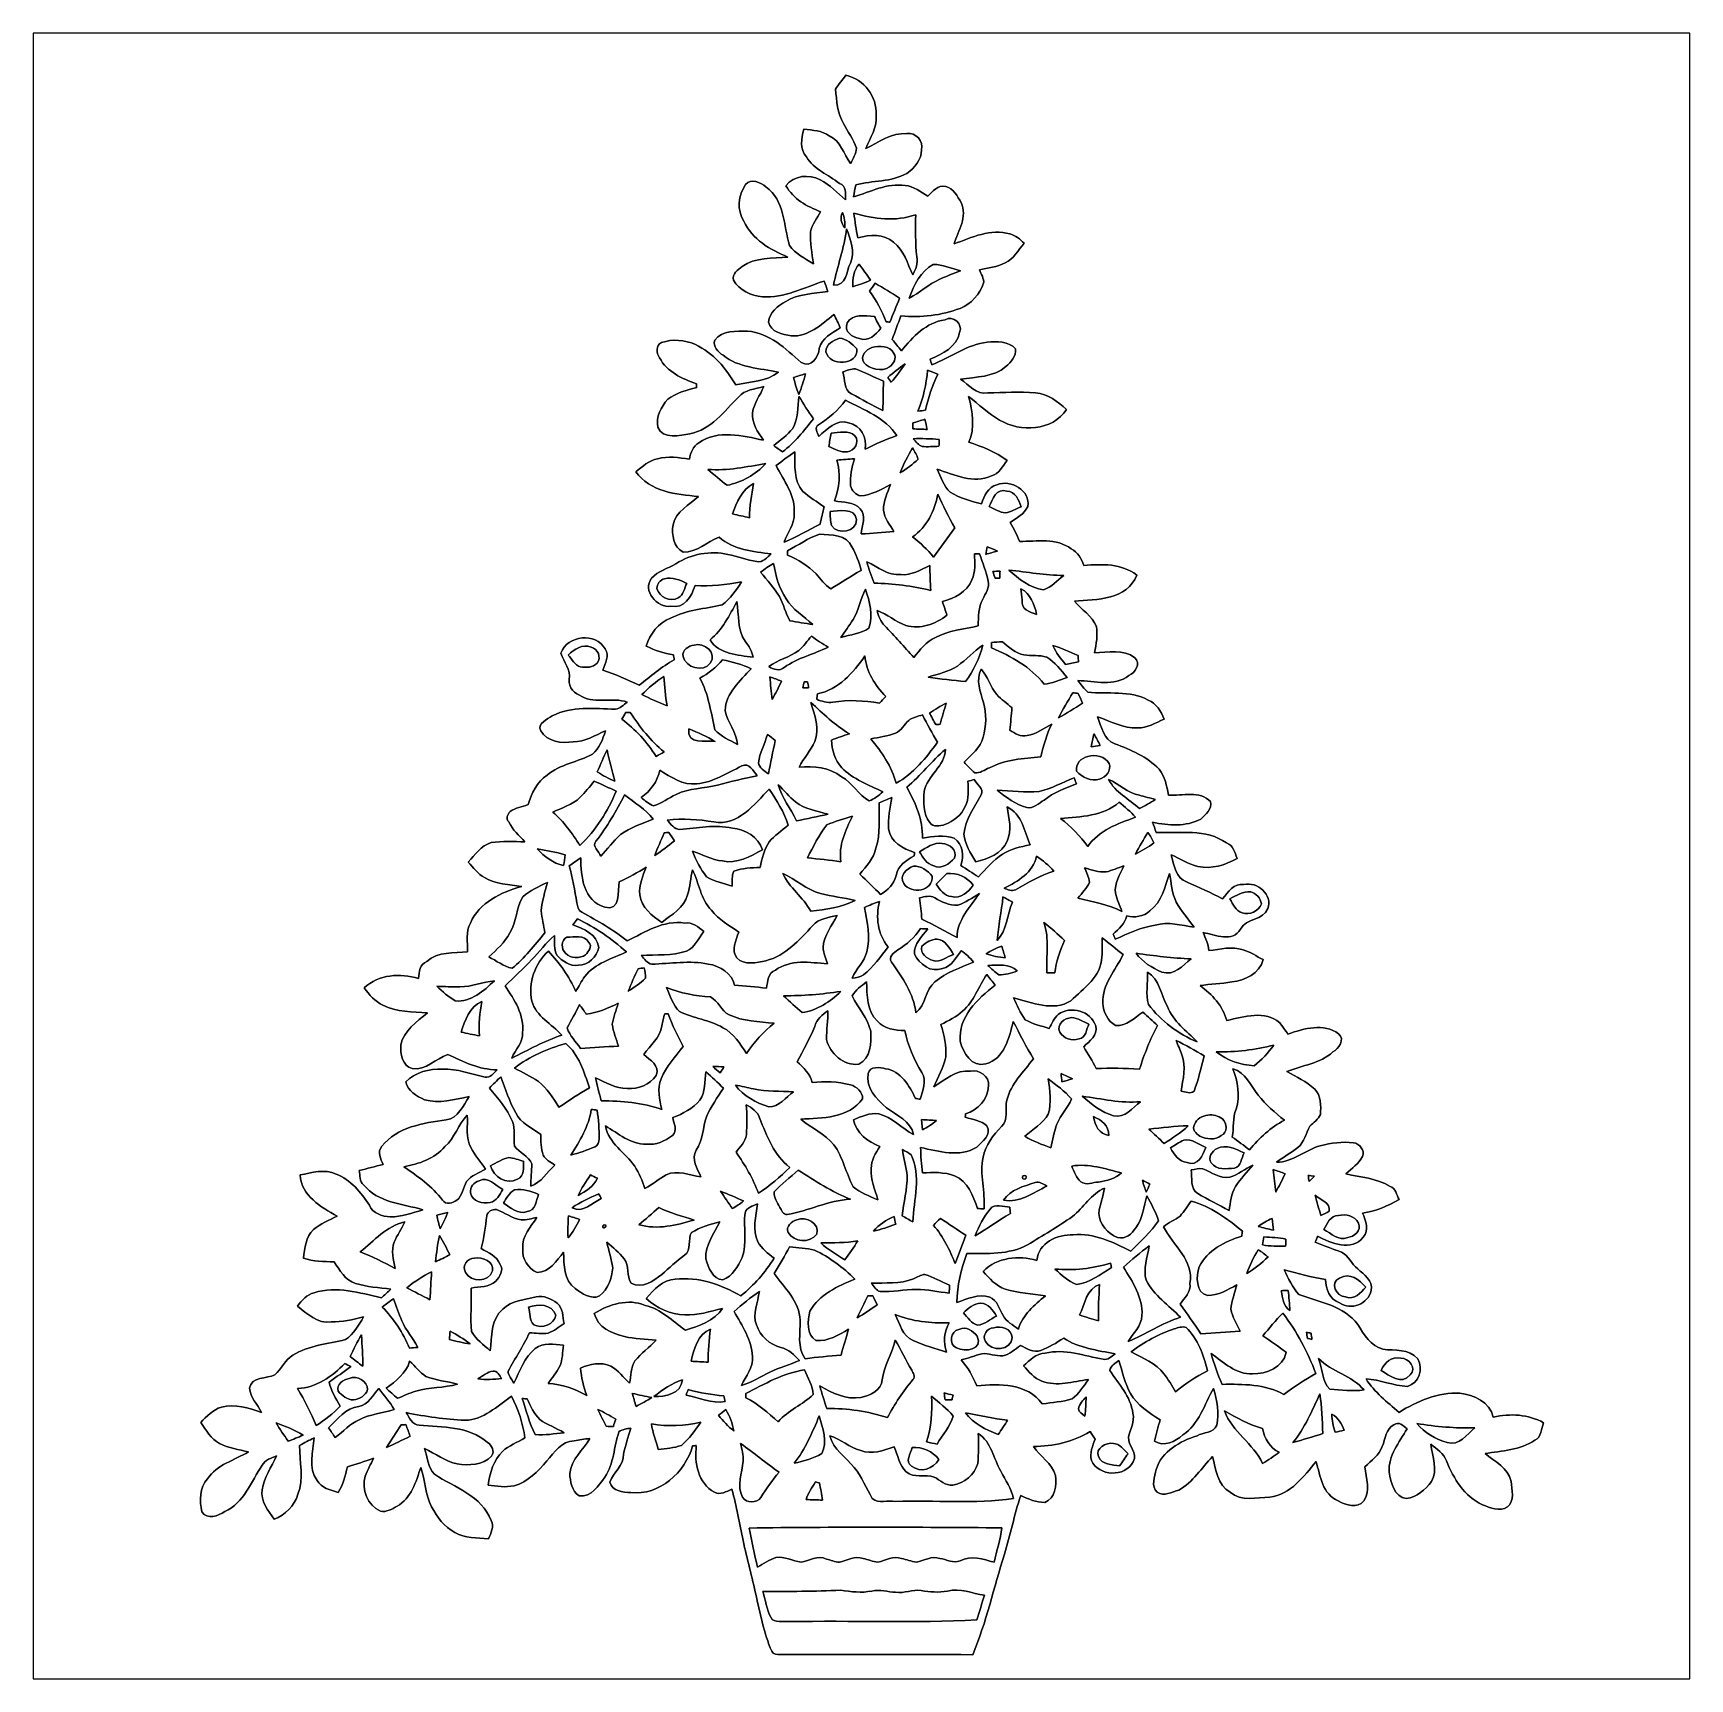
# Model space of a CAD drawing. Header units: centimetres. Extents: x -16.8 to 16.8, y -16.7 to 16.7.
import ezdxf

# ---------------------------------------------------------------- set-up
doc = ezdxf.new("R2010")
doc.units = ezdxf.units.CM
doc.header["$MEASUREMENT"] = 0
doc.layers.add('Layer 1', color=7, linetype='Continuous')

msp = doc.modelspace()

# ---------------------------------------------------------------- linework, layer by layer
at = {"layer": 'Layer 1', "color": 7}
for points, knots in [([(-16.77458, 16.66875), (-16.77458, 16.66875), (16.77458, 16.66875), (16.77458, 16.66875), (16.77458, 16.66875), (16.77458, 16.66875), (16.77458, -16.66875), (16.77458, -16.66875), (16.77458, -16.66875), (16.77458, -16.66875), (-16.77458, -16.66875), (-16.77458, -16.66875), (-16.77458, -16.66875), (-16.77458, -16.66875), (-16.77458, 16.66875), (-16.77458, 16.66875), (-16.77458, 16.66875), (-16.77458, 16.66875), (-16.77458, 16.66875), (-16.77458, 16.66875)], [0, 0, 0, 0, 0.16666667, 0.16666667, 0.16666667, 0.16666667, 0.33333333, 0.33333333, 0.33333333, 0.33333333, 0.5, 0.5, 0.5, 0.5, 0.66666667, 0.66666667, 0.66666667, 0.66666667, 1, 1, 1, 1]), ([(-0.31468, 15.81503), (-0.38664, 15.72119), (-0.45826, 15.6277), (-0.52987, 15.53422), (-0.52987, 15.53422), (-0.50094, 15.29856), (-0.4893, 15.04774), (-0.36513, 14.83748), (-0.36513, 14.83748), (-0.2861, 14.66744), (-0.15734, 14.51927), (-0.10266, 14.33865), (-0.10266, 14.33865), (-0.1083, 14.22682), (-0.17392, 14.12522), (-0.22472, 14.0275), (-0.22472, 14.0275), (-0.35595, 14.22153), (-0.42333, 14.48435), (-0.65158, 14.58807), (-0.65158, 14.58807), (-0.80222, 14.69707), (-0.99342, 14.70166), (-1.16946, 14.72106), (-1.16946, 14.72106), (-1.21391, 14.53727), (-1.25871, 14.31466), (-1.11372, 14.16191), (-1.11372, 14.16191), (-0.96555, 13.90403), (-0.66887, 13.80525), (-0.44838, 13.62428), (-0.44838, 13.62428), (-0.29986, 13.57524), (-0.32703, 13.41261), (-0.32209, 13.29443), (-0.32209, 13.29443), (-0.49036, 13.43272), (-0.63782, 13.59817), (-0.83749, 13.69483), (-0.83749, 13.69483), (-1.06221, 13.82007), (-1.36701, 13.78585), (-1.53, 13.57701), (-1.53, 13.57701), (-1.38183, 13.30925), (-1.10561, 13.15791), (-0.82868, 13.05101), (-0.82868, 13.05101), (-0.89994, 12.91766), (-1.00224, 12.79419), (-1.03046, 12.64214), (-1.03046, 12.64214), (-1.03964, 12.42483), (-1.00436, 12.20893), (-0.97437, 11.99409), (-0.97437, 11.99409), (-1.14618, 12.10028), (-1.33526, 12.2047), (-1.45979, 12.36521), (-1.45979, 12.36521), (-1.57868, 12.76809), (-1.55222, 13.28526), (-1.93393, 13.55266), (-1.93393, 13.55266), (-2.03694, 13.6458), (-2.24402, 13.73576), (-2.34633, 13.59923), (-2.34633, 13.59923), (-2.50508, 13.39003), (-2.52342, 13.08206), (-2.38196, 12.8584), (-2.38196, 12.8584), (-2.21121, 12.49045), (-1.85103, 12.27808), (-1.48943, 12.13344), (-1.48943, 12.13344), (-1.80023, 12.09851), (-2.15089, 12.13379), (-2.41829, 11.94329), (-2.41829, 11.94329), (-2.49767, 11.87203), (-2.63102, 11.79054), (-2.59045, 11.6653), (-2.59045, 11.6653), (-2.48073, 11.45399), (-2.23379, 11.35204), (-2.00695, 11.32805), (-2.00695, 11.32805), (-1.56316, 11.29736), (-1.16417, 11.51749), (-0.75389, 11.6459), (-0.75389, 11.6459), (-0.72919, 11.57605), (-0.70591, 11.50549), (-0.68404, 11.43423), (-0.68404, 11.43423), (-0.97014, 11.3859), (-1.27882, 11.39225), (-1.53353, 11.23491), (-1.53353, 11.23491), (-1.69263, 11.14848), (-1.87008, 11.00878), (-1.88278, 10.81581), (-1.88278, 10.81581), (-1.84362, 10.61156), (-1.59561, 10.56393), (-1.42593, 10.53712), (-1.42593, 10.53712), (-1.07915, 10.5096), (-0.80751, 10.76501), (-0.55986, 10.96892), (-0.55986, 10.96892), (-0.51082, 10.88214), (-0.46778, 10.79182), (-0.42863, 10.69975), (-0.42863, 10.69975), (-0.59584, 10.59427), (-0.8068, 10.49337), (-0.85513, 10.28206), (-0.85513, 10.28206), (-0.86678, 10.10991), (-1.01741, 9.87637), (-1.22202, 9.99631), (-1.22202, 9.99631), (-1.53599, 10.27712), (-1.86725, 10.59568), (-2.31105, 10.63449), (-2.31105, 10.63449), (-2.52836, 10.63096), (-2.8254, 10.65107), (-2.97074, 10.44787), (-2.97074, 10.44787), (-3.01696, 10.32192), (-2.90371, 10.20163), (-2.80353, 10.14412), (-2.80353, 10.14412), (-2.48814, 9.8873), (-2.06163, 9.87954), (-1.67993, 9.80087), (-1.67993, 9.80087), (-1.9237, 9.6072), (-2.2546, 9.60684), (-2.54564, 9.5444), (-2.54564, 9.5444), (-2.74391, 9.87848), (-3.00531, 10.1914), (-3.36374, 10.36002), (-3.36374, 10.36002), (-3.57681, 10.45351), (-3.82905, 10.48209), (-4.04848, 10.39848), (-4.04848, 10.39848), (-4.16772, 10.33851), (-4.16066, 10.18893), (-4.08905, 10.09403), (-4.08905, 10.09403), (-3.94264, 9.79981), (-3.62903, 9.6714), (-3.33904, 9.56486), (-3.33904, 9.56486), (-3.33869, 9.54581), (-3.33798, 9.50736), (-3.33763, 9.48831), (-3.33763, 9.48831), (-3.5433, 9.43716), (-3.75214, 9.38142), (-3.9243, 9.25089), (-3.9243, 9.25089), (-4.05977, 9.09884), (-4.16948, 8.89353), (-4.12291, 8.68362), (-4.12291, 8.68362), (-4.02061, 8.43668), (-3.6763, 8.51676), (-3.47345, 8.55416), (-3.47345, 8.55416), (-3.0413, 8.63459), (-2.78201, 9.01065), (-2.48779, 9.29746), (-2.48779, 9.29746), (-2.36114, 9.44915), (-2.15547, 9.45656), (-1.97908, 9.50912), (-1.97908, 9.50912), (-2.0514, 9.33132), (-2.18158, 9.17222), (-2.20451, 8.97819), (-2.20451, 8.97819), (-2.23167, 8.76088), (-2.09444, 8.59014), (-1.98614, 8.42116), (-1.98614, 8.42116), (-2.40947, 8.51359), (-2.90371, 8.6427), (-3.29071, 8.37071), (-3.29071, 8.37071), (-3.41136, 8.30368), (-3.46075, 8.16927), (-3.48368, 8.04086), (-3.48368, 8.04086), (-3.69852, 8.06203), (-3.91724, 8.11142), (-4.13032, 8.04545), (-4.13032, 8.04545), (-4.30107, 8.01017), (-4.43689, 7.89058), (-4.57024, 7.7851), (-4.57024, 7.7851), (-4.27919, 7.38117), (-3.75885, 7.31802), (-3.30165, 7.28521), (-3.30165, 7.28521), (-3.48721, 7.11235), (-3.75849, 6.98006), (-3.8167, 6.70877), (-3.8167, 6.70877), (-3.84457, 6.51439), (-3.81106, 6.25193), (-3.6128, 6.15562), (-3.6128, 6.15562), (-3.32987, 6.14539), (-3.13126, 6.36587), (-2.88537, 6.45689), (-2.88537, 6.45689), (-2.58727, 6.20748), (-2.19886, 6.16091), (-1.82668, 6.11999), (-1.82668, 6.11999), (-1.91241, 6.05296), (-1.99778, 5.94078), (-2.11984, 5.963), (-2.11984, 5.963), (-2.31846, 5.99581), (-2.50649, 6.07448), (-2.70475, 6.10976), (-2.70475, 6.10976), (-3.06458, 6.18878), (-3.44911, 6.1154), (-3.76061, 5.92138), (-3.76061, 5.92138), (-3.92042, 5.82048), (-4.12503, 5.77674), (-4.24921, 5.62504), (-4.24921, 5.62504), (-4.45029, 5.38515), (-4.13385, 5.01438), (-3.86151, 5.05954), (-3.86151, 5.05954), (-3.58987, 4.99674), (-3.44135, 5.2638), (-3.36973, 5.47688), (-3.36973, 5.47688), (-3.054, 5.45571), (-2.74038, 5.49416), (-2.43099, 5.55378), (-2.43099, 5.55378), (-2.53436, 5.37916), (-2.66277, 5.21406), (-2.82011, 5.086), (-2.82011, 5.086), (-3.17041, 5.00662), (-3.54083, 4.98757), (-3.86539, 4.81789), (-3.86539, 4.81789), (-4.1088, 4.72087), (-4.28343, 4.49968), (-4.35892, 4.25274), (-4.35892, 4.25274), (-4.18747, 4.16207), (-4.00121, 4.10457), (-3.80894, 4.07776), (-3.80894, 4.07776), (-3.80294, 4.04389), (-3.79695, 4.01003), (-3.7906, 3.97581), (-3.7906, 3.97581), (-4.04495, 3.83011), (-4.27355, 3.6449), (-4.50109, 3.46075), (-4.50109, 3.46075), (-4.74169, 3.57364), (-4.98651, 3.67806), (-5.23699, 3.76731), (-5.23699, 3.76731), (-5.18583, 3.90137), (-5.10364, 4.05412), (-5.18866, 4.19382), (-5.18866, 4.19382), (-5.37704, 4.53355), (-5.95559, 4.47957), (-6.08612, 4.10739), (-6.08612, 4.10739), (-6.03074, 3.92924), (-5.87728, 3.77296), (-5.91644, 3.57364), (-5.91644, 3.57364), (-5.94819, 3.40607), (-5.79614, 3.2893), (-5.66032, 3.23039), (-5.66032, 3.23039), (-5.37774, 3.07657), (-5.03978, 3.22509), (-4.74557, 3.11573), (-4.74557, 3.11573), (-4.82106, 3.06493), (-4.88879, 2.98662), (-4.98369, 2.97497), (-4.98369, 2.97497), (-5.40949, 2.98274), (-5.86705, 3.04447), (-6.26075, 2.83916), (-6.26075, 2.83916), (-6.3567, 2.76507), (-6.5719, 2.69452), (-6.49534, 2.53541), (-6.49534, 2.53541), (-6.36341, 2.3174), (-6.07307, 2.27436), (-5.83953, 2.31316), (-5.83953, 2.31316), (-5.59894, 2.30999), (-5.39715, 2.44722), (-5.18301, 2.53436), (-5.18301, 2.53436), (-5.23875, 2.36467), (-5.30789, 2.18264), (-5.44583, 2.06375), (-5.44583, 2.06375), (-5.74252, 1.90112), (-6.10164, 1.86231), (-6.36623, 1.63795), (-6.36623, 1.63795), (-6.5726, 1.50389), (-6.68091, 1.26788), (-6.75111, 1.04034), (-6.75111, 1.04034), (-6.87176, 0.99836), (-7.00899, 0.98178), (-7.11412, 0.90311), (-7.11412, 0.90311), (-7.1695, 0.85161), (-7.20901, 0.75353), (-7.14199, 0.69003), (-7.14199, 0.69003), (-7.06508, 0.53128), (-6.93773, 0.40852), (-6.81426, 0.28646), (-6.81426, 0.28646), (-7.04286, 0.29457), (-7.27534, 0.30656), (-7.50182, 0.27058), (-7.50182, 0.27058), (-7.70008, 0.20884), (-7.82708, 0.02328), (-7.96255, -0.12206), (-7.96255, -0.12206), (-7.86165, -0.23354), (-7.77169, -0.36442), (-7.63376, -0.43462), (-7.63376, -0.43462), (-7.40939, -0.57573), (-7.13458, -0.57291), (-6.88164, -0.6163), (-6.88164, -0.6163), (-7.29686, -0.73343), (-7.73783, -0.93945), (-7.92057, -1.35784), (-7.92057, -1.35784), (-8.01864, -1.53705), (-7.97278, -1.74554), (-7.97525, -1.93993), (-7.97525, -1.93993), (-8.25429, -1.96956), (-8.57673, -1.92969), (-8.80145, -2.13572), (-8.80145, -2.13572), (-8.94786, -2.19181), (-8.95844, -2.34985), (-8.96938, -2.48003), (-8.96938, -2.48003), (-9.34261, -2.36855), (-9.77336, -2.39854), (-10.07216, -2.67123), (-10.07216, -2.67123), (-9.97197, -2.8134), (-9.84744, -2.94287), (-9.69257, -3.02472), (-9.69257, -3.02472), (-9.41388, -3.16124), (-9.09179, -3.15524), (-8.79016, -3.17888), (-8.79016, -3.17888), (-9.00501, -3.35668), (-9.26959, -3.53589), (-9.33062, -3.82834), (-9.33062, -3.82834), (-9.33591, -3.99874), (-9.30416, -4.25944), (-9.09849, -4.30459), (-9.09849, -4.30459), (-8.81486, -4.35716), (-8.62577, -4.09928), (-8.37741, -4.02202), (-8.37741, -4.02202), (-8.05991, -4.16983), (-7.74065, -4.32788), (-7.37976, -4.33105), (-7.37976, -4.33105), (-7.44855, -4.39385), (-7.51487, -4.50321), (-7.62282, -4.47816), (-7.62282, -4.47816), (-7.91034, -4.42842), (-8.18691, -4.29754), (-8.48466, -4.32012), (-8.48466, -4.32012), (-8.74748, -4.30777), (-9.04169, -4.37586), (-9.22479, -4.57694), (-9.22479, -4.57694), (-9.19409, -4.76321), (-9.00571, -4.86304), (-8.85119, -4.93607), (-8.85119, -4.93607), (-8.54992, -5.02708), (-8.24265, -4.93042), (-7.94526, -4.87257), (-7.94526, -4.87257), (-8.06556, -5.05248), (-8.16504, -5.31389), (-8.41128, -5.34282), (-8.41128, -5.34282), (-8.8706, -5.41338), (-9.40823, -5.48358), (-9.71303, -5.88116), (-9.71303, -5.88116), (-9.81146, -5.99405), (-9.73561, -6.13375), (-9.68728, -6.24911), (-9.68728, -6.24911), (-9.84885, -6.28826), (-10.00972, -6.3306), (-10.17058, -6.37293), (-10.17058, -6.37293), (-10.15471, -6.471), (-10.16529, -6.58848), (-10.08309, -6.6608), (-10.08309, -6.6608), (-9.79417, -7.02416), (-9.29816, -7.04144), (-8.88612, -7.16456), (-8.88612, -7.16456), (-9.09849, -7.23583), (-9.31651, -7.30814), (-9.54264, -7.31202), (-9.54264, -7.31202), (-9.7088, -7.29897), (-9.89295, -7.24182), (-9.96633, -7.07425), (-9.96633, -7.07425), (-10.13566, -6.81426), (-10.34415, -6.55955), (-10.64048, -6.44172), (-10.64048, -6.44172), (-10.87226, -6.33483), (-11.13402, -6.41068), (-11.37038, -6.46183), (-11.37038, -6.46183), (-11.34039, -6.88693), (-10.94846, -7.10812), (-10.61685, -7.29403), (-10.61685, -7.29403), (-10.78159, -7.37623), (-10.95163, -7.45278), (-11.09945, -7.5632), (-11.09945, -7.5632), (-11.24656, -7.71666), (-11.27901, -7.9442), (-11.30159, -8.14634), (-11.30159, -8.14634), (-11.10051, -8.21337), (-10.88743, -8.21373), (-10.67753, -8.22149), (-10.67753, -8.22149), (-10.56428, -8.39117), (-10.4588, -8.59402), (-10.24855, -8.65646), (-10.24855, -8.65646), (-10.01677, -8.73301), (-9.77194, -8.74113), (-9.53206, -8.77464), (-9.53206, -8.77464), (-9.57862, -8.81874), (-9.67211, -8.90729), (-9.71903, -8.95138), (-9.71903, -8.95138), (-10.16247, -8.84943), (-10.63202, -8.70479), (-11.08428, -8.84661), (-11.08428, -8.84661), (-11.22892, -8.88753), (-11.3344, -9.00007), (-11.42118, -9.11684), (-11.42118, -9.11684), (-11.2268, -9.27241), (-11.01584, -9.47843), (-10.74244, -9.43681), (-10.74244, -9.43681), (-10.51807, -9.44104), (-10.29864, -9.39659), (-10.08451, -9.33626), (-10.08451, -9.33626), (-10.17976, -9.5056), (-10.28735, -9.68481), (-10.44822, -9.79629), (-10.44822, -9.79629), (-10.80805, -9.88095), (-11.19329, -9.91094), (-11.51467, -10.11273), (-11.51467, -10.11273), (-11.67589, -10.2048), (-11.74644, -10.3886), (-11.87768, -10.51242), (-11.87768, -10.51242), (-12.03819, -10.58792), (-12.35675, -10.54171), (-12.39344, -10.77983), (-12.39344, -10.77983), (-12.3758, -10.96645), (-12.23469, -11.10968), (-12.14931, -11.26949), (-12.14931, -11.26949), (-12.40719, -11.17988), (-12.6873, -11.08922), (-12.96176, -11.16683), (-12.96176, -11.16683), (-13.13674, -11.21234), (-13.25739, -11.3538), (-13.38121, -11.47551), (-13.38121, -11.47551), (-13.27115, -11.63002), (-13.17166, -11.80924), (-12.9981, -11.90202), (-12.9981, -11.90202), (-12.81748, -11.99727), (-12.6111, -12.02055), (-12.41531, -12.07064), (-12.41531, -12.07064), (-12.69683, -12.24104), (-13.05101, -12.32782), (-13.24257, -12.61533), (-13.24257, -12.61533), (-13.40097, -12.79384), (-13.41508, -13.06654), (-13.35581, -13.28455), (-13.35581, -13.28455), (-13.25421, -13.45671), (-13.02561, -13.36357), (-12.89438, -13.28138), (-12.89438, -13.28138), (-12.50879, -13.09899), (-12.3571, -12.6746), (-12.13697, -12.34193), (-12.13697, -12.34193), (-12.07982, -12.22693), (-11.95352, -12.19729), (-11.84698, -12.15143), (-11.84698, -12.15143), (-11.94364, -12.37968), (-12.10028, -12.58641), (-12.13697, -12.83688), (-12.13697, -12.83688), (-12.17436, -13.06971), (-12.00997, -13.25457), (-11.89602, -13.43589), (-11.89602, -13.43589), (-11.66671, -13.35405), (-11.48292, -13.16214), (-11.41271, -12.92966), (-11.41271, -12.92966), (-11.29277, -12.61145), (-11.37708, -12.27102), (-11.37955, -11.94223), (-11.37955, -11.94223), (-11.28183, -11.88791), (-11.18376, -11.83464), (-11.08322, -11.78631), (-11.08322, -11.78631), (-11.10933, -12.06994), (-11.20704, -12.39802), (-11.02431, -12.64708), (-11.02431, -12.64708), (-10.93964, -12.80477), (-10.75373, -12.84182), (-10.60027, -12.89121), (-10.60027, -12.89121), (-10.49937, -12.73457), (-10.44822, -12.55501), (-10.41188, -12.37439), (-10.41188, -12.37439), (-10.23373, -12.31971), (-10.05664, -12.2622), (-9.88131, -12.19906), (-9.88131, -12.19906), (-9.93669, -12.32076), (-10.00689, -12.43683), (-10.04852, -12.56453), (-10.04852, -12.56453), (-10.13354, -12.83123), (-9.99808, -13.15226), (-9.74302, -13.27115), (-9.74302, -13.27115), (-9.62201, -13.30325), (-9.5063, -13.22458), (-9.404, -13.17202), (-9.404, -13.17202), (-9.12072, -13.01115), (-9.02018, -12.67531), (-8.92563, -12.38497), (-8.92563, -12.38497), (-8.83285, -12.64532), (-8.83885, -12.93566), (-8.70585, -13.18295), (-8.70585, -13.18295), (-8.59437, -13.39074), (-8.45009, -13.59112), (-8.23454, -13.70118), (-8.23454, -13.70118), (-8.03063, -13.82571), (-7.78016, -13.80666), (-7.55227, -13.83171), (-7.55227, -13.83171), (-7.50605, -13.71635), (-7.43268, -13.58582), (-7.499, -13.46306), (-7.499, -13.46306), (-7.68597, -12.96423), (-8.23842, -12.79066), (-8.64729, -12.52537), (-8.64729, -12.52537), (-8.77852, -12.38673), (-8.78699, -12.17542), (-8.84731, -12.00044), (-8.84731, -12.00044), (-8.63141, -12.11086), (-8.42857, -12.25762), (-8.19009, -12.31512), (-8.19009, -12.31512), (-7.95408, -12.34616), (-7.66621, -12.34299), (-7.49194, -12.15637), (-7.49194, -12.15637), (-7.42103, -12.05724), (-7.48383, -11.93694), (-7.57449, -11.87873), (-7.57449, -11.87873), (-7.95338, -11.54924), (-8.48783, -11.57005), (-8.95632, -11.52772), (-8.95632, -11.52772), (-9.09673, -11.52243), (-9.15458, -11.37708), (-9.21808, -11.27584), (-9.21808, -11.27584), (-8.82544, -11.35274), (-8.42927, -11.41589), (-8.02887, -11.43106), (-8.02887, -11.43106), (-7.65493, -11.42047), (-7.37553, -11.14496), (-7.08942, -10.9414), (-7.08942, -10.9414), (-6.94337, -11.20316), (-6.86153, -11.49385), (-6.81531, -11.78877), (-6.81531, -11.78877), (-6.96983, -11.87415), (-7.13775, -11.94294), (-7.2711, -12.06077), (-7.2711, -12.06077), (-7.45137, -12.23857), (-7.52651, -12.49715), (-7.56144, -12.74163), (-7.56144, -12.74163), (-7.38787, -12.77056), (-7.20796, -12.79137), (-7.03368, -12.75856), (-7.03368, -12.75856), (-6.76063, -12.67495), (-6.54967, -12.47034), (-6.37258, -12.25515), (-6.37258, -12.25515), (-6.22018, -12.08581), (-6.08048, -11.84769), (-5.82083, -11.84769), (-5.82083, -11.84769), (-5.71465, -11.82441), (-5.6067, -11.811), (-5.49839, -11.79971), (-5.49839, -11.79971), (-5.63704, -12.0329), (-5.88045, -12.2234), (-5.90762, -12.50774), (-5.90762, -12.50774), (-5.89986, -12.6679), (-5.86493, -12.86228), (-5.72064, -12.95823), (-5.72064, -12.95823), (-5.46806, -12.99986), (-5.32377, -12.75186), (-5.19853, -12.58041), (-5.19853, -12.58041), (-5.00909, -12.31194), (-5.01968, -11.96481), (-4.91102, -11.66601), (-4.91102, -11.66601), (-4.84434, -11.60851), (-4.75121, -11.60498), (-4.66831, -11.58981), (-4.66831, -11.58981), (-4.71946, -11.76479), (-4.78261, -11.93694), (-4.81789, -12.11651), (-4.81789, -12.11651), (-4.81648, -12.34687), (-5.01721, -12.4841), (-5.09552, -12.68166), (-5.09552, -12.68166), (-5.05601, -12.86616), (-4.826, -12.89191), (-4.67325, -12.89297), (-4.67325, -12.89297), (-4.09293, -12.96211), (-3.56905, -12.48481), (-3.41912, -11.95035), (-3.41912, -11.95035), (-3.40043, -11.94788), (-3.36338, -11.94223), (-3.34504, -11.93976), (-3.34504, -11.93976), (-3.3849, -12.28796), (-3.31505, -12.71023), (-2.97462, -12.88909), (-2.97462, -12.88909), (-2.8575, -12.95576), (-2.73403, -12.86757), (-2.62326, -12.82912), (-2.62326, -12.82912), (-2.53153, -13.17096), (-2.46839, -13.51986), (-2.39677, -13.86628), (-2.39677, -13.86628), (-2.32304, -14.24023), (-2.20945, -14.60465), (-2.13607, -14.97859), (-2.13607, -14.97859), (-2.04788, -15.35853), (-1.97379, -15.74659), (-1.81892, -16.10642), (-1.81892, -16.10642), (-1.79211, -16.1798), (-1.70674, -16.1738), (-1.64253, -16.17768), (-1.64253, -16.17768), (-0.34396, -16.17804), (0.95497, -16.16922), (2.25354, -16.17839), (2.25354, -16.17839), (2.53083, -15.52081), (2.67582, -14.81914), (2.89454, -14.1418), (2.89454, -14.1418), (3.01872, -13.75022), (3.09033, -13.34452), (3.22545, -12.95612), (3.22545, -12.95612), (3.37996, -13.02173), (3.53519, -13.10217), (3.70946, -13.09299), (3.70946, -13.09299), (3.92359, -13.01962), (3.95499, -12.73845), (3.92853, -12.5476), (3.92853, -12.5476), (3.85198, -12.30171), (3.62303, -12.16589), (3.48086, -11.96481), (3.48086, -11.96481), (3.88444, -11.95352), (4.28413, -11.87485), (4.62774, -11.65542), (4.62774, -11.65542), (4.66266, -11.70728), (4.69829, -11.75949), (4.73428, -11.81171), (4.73428, -11.81171), (4.67854, -11.94788), (4.61716, -12.08969), (4.65455, -12.24245), (4.65455, -12.24245), (4.79884, -12.56665), (5.34106, -12.59381), (5.50051, -12.27137), (5.50051, -12.27137), (5.60176, -12.09922), (5.39574, -11.94647), (5.40526, -11.77361), (5.40526, -11.77361), (5.44266, -11.61274), (5.53685, -11.45999), (5.49592, -11.28748), (5.49592, -11.28748), (5.45253, -10.95128), (5.20771, -10.69199), (5.02567, -10.42211), (5.02567, -10.42211), (5.04366, -10.32475), (5.14174, -10.27712), (5.21229, -10.22033), (5.21229, -10.22033), (5.28391, -10.44399), (5.33047, -10.68211), (5.44654, -10.88954), (5.44654, -10.88954), (5.58765, -11.12379), (5.82224, -11.27619), (6.04626, -11.42294), (6.04626, -11.42294), (6.00745, -11.56688), (5.97147, -11.71116), (5.93443, -11.8558), (5.93443, -11.8558), (6.13022, -11.97434), (6.35494, -11.86498), (6.50804, -11.72845), (6.50804, -11.72845), (6.83472, -11.50655), (6.9402, -11.11109), (7.12929, -10.78547), (7.12929, -10.78547), (7.19772, -11.02678), (7.24676, -11.28183), (7.19279, -11.5316), (7.19279, -11.5316), (7.1307, -11.68753), (6.92115, -11.67377), (6.79521, -11.74221), (6.79521, -11.74221), (6.45054, -11.85721), (6.08471, -12.05547), (5.96794, -12.42413), (5.96794, -12.42413), (5.94431, -12.56383), (5.85117, -12.77338), (5.99052, -12.8838), (5.99052, -12.8838), (6.11999, -12.9854), (6.29003, -12.87709), (6.42514, -12.84393), (6.42514, -12.84393), (6.71195, -12.68412), (6.88516, -12.39414), (7.10918, -12.16484), (7.10918, -12.16484), (7.17197, -12.42201), (7.21536, -12.73704), (7.46407, -12.88979), (7.46407, -12.88979), (7.69197, -13.07677), (8.00171, -12.9981), (8.26841, -12.98681), (8.26841, -12.98681), (8.69174, -12.9353), (8.95597, -12.56453), (9.20926, -12.26538), (9.20926, -12.26538), (9.28652, -12.55924), (9.33344, -12.92966), (9.65553, -13.06301), (9.65553, -13.06301), (9.80969, -13.14591), (10.04041, -13.22564), (10.17023, -13.06371), (10.17023, -13.06371), (10.31452, -12.86298), (10.21715, -12.59981), (10.19528, -12.37333), (10.19528, -12.37333), (10.32334, -12.24844), (10.48032, -12.13661), (10.54453, -11.96234), (10.54453, -11.96234), (10.61332, -11.80924), (10.61014, -11.60004), (10.78195, -11.51996), (10.78195, -11.51996), (10.8779, -11.44341), (10.96962, -11.54853), (11.04724, -11.60074), (11.04724, -11.60074), (10.8966, -11.87626), (10.65742, -12.14543), (10.68811, -12.48304), (10.68811, -12.48304), (10.70998, -12.68377), (10.79288, -12.98857), (11.03136, -13.01715), (11.03136, -13.01715), (11.24197, -12.98998), (11.41695, -12.83335), (11.54112, -12.66966), (11.54112, -12.66966), (11.678, -12.42836), (11.55806, -12.16731), (11.52666, -11.91683), (11.52666, -11.91683), (11.64837, -12.01138), (11.79371, -12.09746), (11.84487, -12.25268), (11.84487, -12.25268), (11.99303, -12.6111), (12.20505, -12.97693), (12.57617, -13.14132), (12.57617, -13.14132), (12.73034, -13.20447), (12.92507, -13.28949), (13.07888, -13.18472), (13.07888, -13.18472), (13.23516, -13.06512), (13.17025, -12.833), (13.15579, -12.66931), (13.15579, -12.66931), (13.0937, -12.39273), (12.82982, -12.26432), (12.62733, -12.10522), (12.62733, -12.10522), (12.96811, -12.04912), (13.33994, -12.03748), (13.6331, -11.83464), (13.6331, -11.83464), (13.77491, -11.77184), (13.76468, -11.59722), (13.81266, -11.48009), (13.81266, -11.48009), (13.49939, -11.30653), (13.13744, -11.2903), (12.79349, -11.36721), (12.79349, -11.36721), (12.72716, -11.05606), (12.4012, -10.91565), (12.11756, -10.8839), (12.11756, -10.8839), (11.67306, -10.85568), (11.25467, -11.04371), (10.88496, -11.27019), (10.88496, -11.27019), (10.64648, -11.06029), (10.38542, -10.86485), (10.2168, -10.59109), (10.2168, -10.59109), (10.50184, -10.6105), (10.76889, -10.72832), (11.055, -10.74596), (11.055, -10.74596), (11.29665, -10.66906), (11.3792, -10.39707), (11.26455, -10.18399), (11.26455, -10.18399), (11.08251, -9.97268), (10.80206, -10.02312), (10.5597, -9.99243), (10.5597, -9.99243), (10.31452, -9.92187), (10.16952, -9.69504), (10.05134, -9.48725), (10.05134, -9.48725), (9.76348, -9.1119), (9.27241, -9.03534), (8.85613, -8.88436), (8.85613, -8.88436), (8.72631, -8.73831), (8.64623, -8.55451), (8.55662, -8.38235), (8.55662, -8.38235), (8.83638, -8.44656), (9.10943, -8.53687), (9.39447, -8.57991), (9.39447, -8.57991), (9.40188, -8.7757), (9.47667, -8.98066), (9.68057, -9.05334), (9.68057, -9.05334), (9.90988, -9.21279), (10.26372, -9.07486), (10.32051, -8.80251), (10.32051, -8.80251), (10.36532, -8.59472), (10.17411, -8.48078), (10.04852, -8.36401), (10.04852, -8.36401), (9.92011, -8.26982), (9.87178, -8.09343), (9.71973, -8.02781), (9.71973, -8.02781), (9.54476, -7.95196), (9.36166, -7.90046), (9.18739, -7.82426), (9.18739, -7.82426), (9.20362, -7.78228), (9.2202, -7.741), (9.23713, -7.70008), (9.23713, -7.70008), (9.50172, -7.84931), (9.93352, -8.01687), (10.15859, -7.72336), (10.15859, -7.72336), (10.29159, -7.57908), (10.20762, -7.38681), (10.14518, -7.2323), (10.14518, -7.2323), (10.41118, -7.19984), (10.65636, -7.09013), (10.88637, -6.95748), (10.88637, -6.95748), (10.83522, -6.86611), (10.81687, -6.73382), (10.70434, -6.69149), (10.70434, -6.69149), (10.43305, -6.53062), (10.11132, -6.50275), (9.80899, -6.44102), (9.80899, -6.44102), (9.92893, -6.33095), (10.06299, -6.2297), (10.14695, -6.08789), (10.14695, -6.08789), (10.20022, -5.96406), (10.08556, -5.82648), (9.96244, -5.80813), (9.96244, -5.80813), (9.73843, -5.77991), (9.50877, -5.81448), (9.29146, -5.86811), (9.29146, -5.86811), (8.98243, -5.9496), (8.73513, -6.21065), (8.4014, -6.19972), (8.4014, -6.19972), (8.54322, -6.09776), (8.70056, -6.01733), (8.83567, -5.90621), (8.83567, -5.90621), (8.96796, -5.79649), (8.99866, -5.61446), (9.07909, -5.47194), (9.07909, -5.47194), (9.14929, -5.3915), (9.25301, -5.33717), (9.29464, -5.23452), (9.29464, -5.23452), (9.30416, -5.05883), (9.30875, -4.85599), (9.17751, -4.72123), (9.17751, -4.72123), (9.01382, -4.56706), (8.80639, -4.47357), (8.61236, -4.36562), (8.61236, -4.36562), (8.92457, -4.23933), (9.28546, -4.20299), (9.5437, -3.96981), (9.5437, -3.96981), (9.66364, -3.90772), (9.79664, -3.71651), (9.66152, -3.60257), (9.66152, -3.60257), (9.36131, -3.37644), (8.95773, -3.49462), (8.63494, -3.60645), (8.63494, -3.60645), (8.59402, -3.5493), (8.51182, -3.43535), (8.4709, -3.3782), (8.4709, -3.3782), (8.17069, -3.11362), (7.74347, -3.25967), (7.39704, -3.33093), (7.39704, -3.33093), (7.31449, -3.03283), (7.09895, -2.80458), (6.85553, -2.62467), (6.85553, -2.62467), (7.06896, -2.59539), (7.28416, -2.58516), (7.49723, -2.55094), (7.49723, -2.55094), (7.76534, -2.51954), (8.06097, -2.3809), (8.13576, -2.09938), (8.13576, -2.09938), (7.99994, -2.03271), (7.87576, -1.94169), (7.72901, -1.90324), (7.72901, -1.90324), (7.50252, -1.81963), (7.2644, -1.89124), (7.03509, -1.91699), (7.03509, -1.91699), (7.01781, -1.78858), (6.97159, -1.66723), (6.9155, -1.55152), (6.9155, -1.55152), (7.16174, -1.59667), (7.5244, -1.76107), (7.67256, -1.47955), (7.67256, -1.47955), (7.78933, -1.26083), (8.13682, -1.30563), (8.22713, -1.06468), (8.22713, -1.06468), (8.33543, -0.79128), (8.01299, -0.508), (7.74488, -0.58032), (7.74488, -0.58032), (7.5371, -0.54539), (7.4228, -0.73166), (7.31308, -0.86713), (7.31308, -0.86713), (7.07743, -0.74436), (6.83613, -0.635), (6.59201, -0.53128), (6.59201, -0.53128), (6.36341, -0.45085), (6.32531, -0.17815), (6.2678, 0.02681), (6.2678, 0.02681), (6.44984, -0.04974), (6.61741, -0.16686), (6.81249, -0.2099), (6.81249, -0.2099), (7.09083, -0.27376), (7.36353, -0.18274), (7.60448, -0.05115), (7.60448, -0.05115), (7.55721, 0.06562), (7.53498, 0.22049), (7.3914, 0.26423), (7.3914, 0.26423), (6.97971, 0.56056), (6.43961, 0.45579), (5.96794, 0.47872), (5.96794, 0.47872), (5.94184, 0.54681), (5.91749, 0.61489), (5.89421, 0.68333), (5.89421, 0.68333), (6.21912, 0.61877), (6.56555, 0.58808), (6.87176, 0.74859), (6.87176, 0.74859), (6.96771, 0.83785), (7.10318, 0.95285), (7.0672, 1.10102), (7.0672, 1.10102), (6.85553, 1.33421), (6.49534, 1.21426), (6.21947, 1.23543), (6.21947, 1.23543), (6.17961, 1.41711), (6.1468, 1.60867), (6.0258, 1.75683), (6.0258, 1.75683), (5.7845, 2.01577), (5.45183, 2.14983), (5.12868, 2.2733), (5.12868, 2.2733), (4.8962, 2.35197), (4.86234, 2.62361), (4.77732, 2.82011), (4.77732, 2.82011), (5.04472, 2.73262), (5.30013, 2.5841), (5.59047, 2.59327), (5.59047, 2.59327), (5.78732, 2.58763), (5.95454, 2.69593), (6.12599, 2.77495), (6.12599, 2.77495), (6.07236, 2.93688), (5.96653, 3.09104), (5.80496, 3.15913), (5.80496, 3.15913), (5.43031, 3.36409), (4.98863, 3.27448), (4.58329, 3.31823), (4.58329, 3.31823), (4.50885, 3.39019), (4.445, 3.47098), (4.38256, 3.55282), (4.38256, 3.55282), (4.72122, 3.54612), (5.11881, 3.42653), (5.41337, 3.65442), (5.41337, 3.65442), (5.54143, 3.70664), (5.66737, 3.90525), (5.53332, 4.01638), (5.53332, 4.01638), (5.30789, 4.2037), (4.98616, 4.12256), (4.72087, 4.11656), (4.72087, 4.11656), (4.7565, 4.29119), (4.78472, 4.47358), (4.75544, 4.65032), (4.75544, 4.65032), (4.6669, 4.86304), (4.45488, 4.99286), (4.31024, 5.16326), (4.31024, 5.16326), (4.76603, 5.19747), (5.37986, 5.18442), (5.57495, 5.69172), (5.57495, 5.69172), (5.26274, 5.92914), (4.87186, 5.91256), (4.5025, 5.88786), (4.5025, 5.88786), (4.45029, 6.01909), (4.3815, 6.15491), (4.2478, 6.22124), (4.2478, 6.22124), (3.94829, 6.44843), (3.55283, 6.37152), (3.20393, 6.37152), (3.20393, 6.37152), (3.14713, 6.5024), (3.08575, 6.63011), (3.01343, 6.75252), (3.01343, 6.75252), (3.13549, 6.85341), (3.30024, 6.92538), (3.36656, 7.07707), (3.36656, 7.07707), (3.42829, 7.40657), (3.02084, 7.63587), (2.74285, 7.51981), (2.74285, 7.51981), (2.55764, 7.47148), (2.48532, 7.29615), (2.43134, 7.13458), (2.43134, 7.13458), (2.21121, 7.18608), (1.98826, 7.24853), (1.79599, 7.37059), (1.79599, 7.37059), (1.66405, 7.49512), (1.60549, 7.67503), (1.52929, 7.83555), (1.52929, 7.83555), (1.88207, 7.72054), (2.2666, 7.53463), (2.63384, 7.69867), (2.63384, 7.69867), (2.78765, 7.74241), (2.86173, 7.89446), (2.95028, 8.0137), (2.95028, 8.0137), (2.71639, 8.18621), (2.44722, 8.29627), (2.17099, 8.38059), (2.17099, 8.38059), (2.30082, 8.67692), (2.25601, 9.00571), (2.16676, 9.30698), (2.16676, 9.30698), (2.38054, 9.15247), (2.56505, 8.95914), (2.79682, 8.82967), (2.79682, 8.82967), (3.22333, 8.57497), (3.86256, 8.60672), (4.15431, 9.04663), (4.15431, 9.04663), (3.97087, 9.19797), (3.77507, 9.36837), (3.52496, 9.38142), (3.52496, 9.38142), (3.20287, 9.41776), (2.87902, 9.38001), (2.55658, 9.38107), (2.55658, 9.38107), (2.32445, 9.3405), (2.17135, 9.53946), (2.00801, 9.66011), (2.00801, 9.66011), (2.32092, 9.70844), (2.67229, 9.69539), (2.92559, 9.91411), (2.92559, 9.91411), (3.02683, 10.00548), (3.13796, 10.12719), (3.11856, 10.2743), (3.11856, 10.2743), (2.98027, 10.43164), (2.73579, 10.42987), (2.54529, 10.4073), (2.54529, 10.4073), (2.13148, 10.36391), (1.80128, 10.09227), (1.4224, 9.95151), (1.4224, 9.95151), (1.41464, 9.98008), (1.39876, 10.03723), (1.39065, 10.06581), (1.39065, 10.06581), (1.64183, 10.16847), (1.92793, 10.30922), (1.98684, 10.60485), (1.98684, 10.60485), (2.05811, 10.77842), (1.85702, 10.95798), (1.69192, 10.86273), (1.69192, 10.86273), (1.31551, 10.80876), (1.03505, 10.51842), (0.80821, 10.2362), (0.80821, 10.2362), (0.74577, 10.31311), (0.68368, 10.38931), (0.62195, 10.46586), (0.62195, 10.46586), (0.67874, 10.62531), (0.73907, 10.78371), (0.79904, 10.94211), (0.79904, 10.94211), (1.20368, 10.89554), (1.61678, 10.95446), (1.99919, 11.09239), (1.99919, 11.09239), (2.21862, 11.18411), (2.3936, 11.37779), (2.47333, 11.60074), (2.47333, 11.60074), (2.48567, 11.69987), (2.42076, 11.78736), (2.38619, 11.87626), (2.38619, 11.87626), (2.56222, 11.91401), (2.74708, 11.93165), (2.91006, 12.01385), (2.91006, 12.01385), (3.08116, 12.0971), (3.17535, 12.27243), (3.29424, 12.41284), (3.29424, 12.41284), (3.20992, 12.49151), (3.12067, 12.57335), (3.00496, 12.60016), (3.00496, 12.60016), (2.61761, 12.71164), (2.22885, 12.53525), (1.87396, 12.39802), (1.87396, 12.39802), (1.96603, 12.66684), (2.14736, 12.94906), (2.02001, 13.23728), (2.02001, 13.23728), (1.93922, 13.35969), (1.86619, 13.52867), (1.7078, 13.56042), (1.7078, 13.56042), (1.5427, 13.6017), (1.44639, 13.46235), (1.34444, 13.36851), (1.34444, 13.36851), (1.19839, 13.45247), (1.05833, 13.56819), (0.88406, 13.58194), (0.88406, 13.58194), (0.51506, 13.63662), (0.18415, 13.45106), (-0.15875, 13.35299), (-0.15875, 13.35299), (-0.14923, 13.43484), (-0.13476, 13.51562), (-0.11571, 13.59535), (-0.11571, 13.59535), (0.22366, 13.68742), (0.60678, 13.64932), (0.92004, 13.82818), (0.92004, 13.82818), (1.07315, 13.9379), (1.21814, 14.10511), (1.21638, 14.30373), (1.21638, 14.30373), (1.26153, 14.48647), (1.09961, 14.66074), (0.91581, 14.63569), (0.91581, 14.63569), (0.61101, 14.64945), (0.34325, 14.46495), (0.08467, 14.32877), (0.08467, 14.32877), (0.17357, 14.54926), (0.32385, 14.75916), (0.29563, 15.00964), (0.29563, 15.00964), (0.31821, 15.38182), (0.04868, 15.73424), (-0.31468, 15.81503)], [0, 0, 0, 0, 0.00282486, 0.00282486, 0.00282486, 0.00282486, 0.00564972, 0.00564972, 0.00564972, 0.00564972, 0.00847458, 0.00847458, 0.00847458, 0.00847458, 0.01129944, 0.01129944, 0.01129944, 0.01129944, 0.01412429, 0.01412429, 0.01412429, 0.01412429, 0.01694915, 0.01694915, 0.01694915, 0.01694915, 0.01977401, 0.01977401, 0.01977401, 0.01977401, 0.02259887, 0.02259887, 0.02259887, 0.02259887, 0.02542373, 0.02542373, 0.02542373, 0.02542373, 0.02824859, 0.02824859, 0.02824859, 0.02824859, 0.03107345, 0.03107345, 0.03107345, 0.03107345, 0.03389831, 0.03389831, 0.03389831, 0.03389831, 0.03672316, 0.03672316, 0.03672316, 0.03672316, 0.03954802, 0.03954802, 0.03954802, 0.03954802, 0.04237288, 0.04237288, 0.04237288, 0.04237288, 0.04519774, 0.04519774, 0.04519774, 0.04519774, 0.0480226, 0.0480226, 0.0480226, 0.0480226, 0.05084746, 0.05084746, 0.05084746, 0.05084746, 0.05367232, 0.05367232, 0.05367232, 0.05367232, 0.05649718, 0.05649718, 0.05649718, 0.05649718, 0.05932203, 0.05932203, 0.05932203, 0.05932203, 0.06214689, 0.06214689, 0.06214689, 0.06214689, 0.06497175, 0.06497175, 0.06497175, 0.06497175, 0.06779661, 0.06779661, 0.06779661, 0.06779661, 0.07062147, 0.07062147, 0.07062147, 0.07062147, 0.07344633, 0.07344633, 0.07344633, 0.07344633, 0.07627119, 0.07627119, 0.07627119, 0.07627119, 0.07909605, 0.07909605, 0.07909605, 0.07909605, 0.0819209, 0.0819209, 0.0819209, 0.0819209, 0.08474576, 0.08474576, 0.08474576, 0.08474576, 0.08757062, 0.08757062, 0.08757062, 0.08757062, 0.09039548, 0.09039548, 0.09039548, 0.09039548, 0.09322034, 0.09322034, 0.09322034, 0.09322034, 0.0960452, 0.0960452, 0.0960452, 0.0960452, 0.09887006, 0.09887006, 0.09887006, 0.09887006, 0.10169492, 0.10169492, 0.10169492, 0.10169492, 0.10451977, 0.10451977, 0.10451977, 0.10451977, 0.10734463, 0.10734463, 0.10734463, 0.10734463, 0.11016949, 0.11016949, 0.11016949, 0.11016949, 0.11299435, 0.11299435, 0.11299435, 0.11299435, 0.11581921, 0.11581921, 0.11581921, 0.11581921, 0.11864407, 0.11864407, 0.11864407, 0.11864407, 0.12146893, 0.12146893, 0.12146893, 0.12146893, 0.12429379, 0.12429379, 0.12429379, 0.12429379, 0.12711864, 0.12711864, 0.12711864, 0.12711864, 0.1299435, 0.1299435, 0.1299435, 0.1299435, 0.13276836, 0.13276836, 0.13276836, 0.13276836, 0.13559322, 0.13559322, 0.13559322, 0.13559322, 0.13841808, 0.13841808, 0.13841808, 0.13841808, 0.14124294, 0.14124294, 0.14124294, 0.14124294, 0.1440678, 0.1440678, 0.1440678, 0.1440678, 0.14689266, 0.14689266, 0.14689266, 0.14689266, 0.14971751, 0.14971751, 0.14971751, 0.14971751, 0.15254237, 0.15254237, 0.15254237, 0.15254237, 0.15536723, 0.15536723, 0.15536723, 0.15536723, 0.15819209, 0.15819209, 0.15819209, 0.15819209, 0.16101695, 0.16101695, 0.16101695, 0.16101695, 0.16384181, 0.16384181, 0.16384181, 0.16384181, 0.16666667, 0.16666667, 0.16666667, 0.16666667, 0.16949153, 0.16949153, 0.16949153, 0.16949153, 0.17231638, 0.17231638, 0.17231638, 0.17231638, 0.17514124, 0.17514124, 0.17514124, 0.17514124, 0.1779661, 0.1779661, 0.1779661, 0.1779661, 0.18079096, 0.18079096, 0.18079096, 0.18079096, 0.18361582, 0.18361582, 0.18361582, 0.18361582, 0.18644068, 0.18644068, 0.18644068, 0.18644068, 0.18926554, 0.18926554, 0.18926554, 0.18926554, 0.1920904, 0.1920904, 0.1920904, 0.1920904, 0.19491525, 0.19491525, 0.19491525, 0.19491525, 0.19774011, 0.19774011, 0.19774011, 0.19774011, 0.20056497, 0.20056497, 0.20056497, 0.20056497, 0.20338983, 0.20338983, 0.20338983, 0.20338983, 0.20621469, 0.20621469, 0.20621469, 0.20621469, 0.20903955, 0.20903955, 0.20903955, 0.20903955, 0.21186441, 0.21186441, 0.21186441, 0.21186441, 0.21468927, 0.21468927, 0.21468927, 0.21468927, 0.21751412, 0.21751412, 0.21751412, 0.21751412, 0.22033898, 0.22033898, 0.22033898, 0.22033898, 0.22316384, 0.22316384, 0.22316384, 0.22316384, 0.2259887, 0.2259887, 0.2259887, 0.2259887, 0.22881356, 0.22881356, 0.22881356, 0.22881356, 0.23163842, 0.23163842, 0.23163842, 0.23163842, 0.23446328, 0.23446328, 0.23446328, 0.23446328, 0.23728814, 0.23728814, 0.23728814, 0.23728814, 0.24011299, 0.24011299, 0.24011299, 0.24011299, 0.24293785, 0.24293785, 0.24293785, 0.24293785, 0.24576271, 0.24576271, 0.24576271, 0.24576271, 0.24858757, 0.24858757, 0.24858757, 0.24858757, 0.25141243, 0.25141243, 0.25141243, 0.25141243, 0.25423729, 0.25423729, 0.25423729, 0.25423729, 0.25706215, 0.25706215, 0.25706215, 0.25706215, 0.25988701, 0.25988701, 0.25988701, 0.25988701, 0.26271186, 0.26271186, 0.26271186, 0.26271186, 0.26553672, 0.26553672, 0.26553672, 0.26553672, 0.26836158, 0.26836158, 0.26836158, 0.26836158, 0.27118644, 0.27118644, 0.27118644, 0.27118644, 0.2740113, 0.2740113, 0.2740113, 0.2740113, 0.27683616, 0.27683616, 0.27683616, 0.27683616, 0.27966102, 0.27966102, 0.27966102, 0.27966102, 0.28248588, 0.28248588, 0.28248588, 0.28248588, 0.28531073, 0.28531073, 0.28531073, 0.28531073, 0.28813559, 0.28813559, 0.28813559, 0.28813559, 0.29096045, 0.29096045, 0.29096045, 0.29096045, 0.29378531, 0.29378531, 0.29378531, 0.29378531, 0.29661017, 0.29661017, 0.29661017, 0.29661017, 0.29943503, 0.29943503, 0.29943503, 0.29943503, 0.30225989, 0.30225989, 0.30225989, 0.30225989, 0.30508475, 0.30508475, 0.30508475, 0.30508475, 0.3079096, 0.3079096, 0.3079096, 0.3079096, 0.31073446, 0.31073446, 0.31073446, 0.31073446, 0.31355932, 0.31355932, 0.31355932, 0.31355932, 0.31638418, 0.31638418, 0.31638418, 0.31638418, 0.31920904, 0.31920904, 0.31920904, 0.31920904, 0.3220339, 0.3220339, 0.3220339, 0.3220339, 0.32485876, 0.32485876, 0.32485876, 0.32485876, 0.32768362, 0.32768362, 0.32768362, 0.32768362, 0.33050847, 0.33050847, 0.33050847, 0.33050847, 0.33333333, 0.33333333, 0.33333333, 0.33333333, 0.33615819, 0.33615819, 0.33615819, 0.33615819, 0.33898305, 0.33898305, 0.33898305, 0.33898305, 0.34180791, 0.34180791, 0.34180791, 0.34180791, 0.34463277, 0.34463277, 0.34463277, 0.34463277, 0.34745763, 0.34745763, 0.34745763, 0.34745763, 0.35028249, 0.35028249, 0.35028249, 0.35028249, 0.35310734, 0.35310734, 0.35310734, 0.35310734, 0.3559322, 0.3559322, 0.3559322, 0.3559322, 0.35875706, 0.35875706, 0.35875706, 0.35875706, 0.36158192, 0.36158192, 0.36158192, 0.36158192, 0.36440678, 0.36440678, 0.36440678, 0.36440678, 0.36723164, 0.36723164, 0.36723164, 0.36723164, 0.3700565, 0.3700565, 0.3700565, 0.3700565, 0.37288136, 0.37288136, 0.37288136, 0.37288136, 0.37570621, 0.37570621, 0.37570621, 0.37570621, 0.37853107, 0.37853107, 0.37853107, 0.37853107, 0.38135593, 0.38135593, 0.38135593, 0.38135593, 0.38418079, 0.38418079, 0.38418079, 0.38418079, 0.38700565, 0.38700565, 0.38700565, 0.38700565, 0.38983051, 0.38983051, 0.38983051, 0.38983051, 0.39265537, 0.39265537, 0.39265537, 0.39265537, 0.39548023, 0.39548023, 0.39548023, 0.39548023, 0.39830508, 0.39830508, 0.39830508, 0.39830508, 0.40112994, 0.40112994, 0.40112994, 0.40112994, 0.4039548, 0.4039548, 0.4039548, 0.4039548, 0.40677966, 0.40677966, 0.40677966, 0.40677966, 0.40960452, 0.40960452, 0.40960452, 0.40960452, 0.41242938, 0.41242938, 0.41242938, 0.41242938, 0.41525424, 0.41525424, 0.41525424, 0.41525424, 0.4180791, 0.4180791, 0.4180791, 0.4180791, 0.42090395, 0.42090395, 0.42090395, 0.42090395, 0.42372881, 0.42372881, 0.42372881, 0.42372881, 0.42655367, 0.42655367, 0.42655367, 0.42655367, 0.42937853, 0.42937853, 0.42937853, 0.42937853, 0.43220339, 0.43220339, 0.43220339, 0.43220339, 0.43502825, 0.43502825, 0.43502825, 0.43502825, 0.43785311, 0.43785311, 0.43785311, 0.43785311, 0.44067797, 0.44067797, 0.44067797, 0.44067797, 0.44350282, 0.44350282, 0.44350282, 0.44350282, 0.44632768, 0.44632768, 0.44632768, 0.44632768, 0.44915254, 0.44915254, 0.44915254, 0.44915254, 0.4519774, 0.4519774, 0.4519774, 0.4519774, 0.45480226, 0.45480226, 0.45480226, 0.45480226, 0.45762712, 0.45762712, 0.45762712, 0.45762712, 0.46045198, 0.46045198, 0.46045198, 0.46045198, 0.46327684, 0.46327684, 0.46327684, 0.46327684, 0.46610169, 0.46610169, 0.46610169, 0.46610169, 0.46892655, 0.46892655, 0.46892655, 0.46892655, 0.47175141, 0.47175141, 0.47175141, 0.47175141, 0.47457627, 0.47457627, 0.47457627, 0.47457627, 0.47740113, 0.47740113, 0.47740113, 0.47740113, 0.48022599, 0.48022599, 0.48022599, 0.48022599, 0.48305085, 0.48305085, 0.48305085, 0.48305085, 0.48587571, 0.48587571, 0.48587571, 0.48587571, 0.48870056, 0.48870056, 0.48870056, 0.48870056, 0.49152542, 0.49152542, 0.49152542, 0.49152542, 0.49435028, 0.49435028, 0.49435028, 0.49435028, 0.49717514, 0.49717514, 0.49717514, 0.49717514, 0.5, 0.5, 0.5, 0.5, 0.50282486, 0.50282486, 0.50282486, 0.50282486, 0.50564972, 0.50564972, 0.50564972, 0.50564972, 0.50847458, 0.50847458, 0.50847458, 0.50847458, 0.51129944, 0.51129944, 0.51129944, 0.51129944, 0.51412429, 0.51412429, 0.51412429, 0.51412429, 0.51694915, 0.51694915, 0.51694915, 0.51694915, 0.51977401, 0.51977401, 0.51977401, 0.51977401, 0.52259887, 0.52259887, 0.52259887, 0.52259887, 0.52542373, 0.52542373, 0.52542373, 0.52542373, 0.52824859, 0.52824859, 0.52824859, 0.52824859, 0.53107345, 0.53107345, 0.53107345, 0.53107345, 0.53389831, 0.53389831, 0.53389831, 0.53389831, 0.53672316, 0.53672316, 0.53672316, 0.53672316, 0.53954802, 0.53954802, 0.53954802, 0.53954802, 0.54237288, 0.54237288, 0.54237288, 0.54237288, 0.54519774, 0.54519774, 0.54519774, 0.54519774, 0.5480226, 0.5480226, 0.5480226, 0.5480226, 0.55084746, 0.55084746, 0.55084746, 0.55084746, 0.55367232, 0.55367232, 0.55367232, 0.55367232, 0.55649718, 0.55649718, 0.55649718, 0.55649718, 0.55932203, 0.55932203, 0.55932203, 0.55932203, 0.56214689, 0.56214689, 0.56214689, 0.56214689, 0.56497175, 0.56497175, 0.56497175, 0.56497175, 0.56779661, 0.56779661, 0.56779661, 0.56779661, 0.57062147, 0.57062147, 0.57062147, 0.57062147, 0.57344633, 0.57344633, 0.57344633, 0.57344633, 0.57627119, 0.57627119, 0.57627119, 0.57627119, 0.57909605, 0.57909605, 0.57909605, 0.57909605, 0.5819209, 0.5819209, 0.5819209, 0.5819209, 0.58474576, 0.58474576, 0.58474576, 0.58474576, 0.58757062, 0.58757062, 0.58757062, 0.58757062, 0.59039548, 0.59039548, 0.59039548, 0.59039548, 0.59322034, 0.59322034, 0.59322034, 0.59322034, 0.5960452, 0.5960452, 0.5960452, 0.5960452, 0.59887006, 0.59887006, 0.59887006, 0.59887006, 0.60169492, 0.60169492, 0.60169492, 0.60169492, 0.60451977, 0.60451977, 0.60451977, 0.60451977, 0.60734463, 0.60734463, 0.60734463, 0.60734463, 0.61016949, 0.61016949, 0.61016949, 0.61016949, 0.61299435, 0.61299435, 0.61299435, 0.61299435, 0.61581921, 0.61581921, 0.61581921, 0.61581921, 0.61864407, 0.61864407, 0.61864407, 0.61864407, 0.62146893, 0.62146893, 0.62146893, 0.62146893, 0.62429379, 0.62429379, 0.62429379, 0.62429379, 0.62711864, 0.62711864, 0.62711864, 0.62711864, 0.6299435, 0.6299435, 0.6299435, 0.6299435, 0.63276836, 0.63276836, 0.63276836, 0.63276836, 0.63559322, 0.63559322, 0.63559322, 0.63559322, 0.63841808, 0.63841808, 0.63841808, 0.63841808, 0.64124294, 0.64124294, 0.64124294, 0.64124294, 0.6440678, 0.6440678, 0.6440678, 0.6440678, 0.64689266, 0.64689266, 0.64689266, 0.64689266, 0.64971751, 0.64971751, 0.64971751, 0.64971751, 0.65254237, 0.65254237, 0.65254237, 0.65254237, 0.65536723, 0.65536723, 0.65536723, 0.65536723, 0.65819209, 0.65819209, 0.65819209, 0.65819209, 0.66101695, 0.66101695, 0.66101695, 0.66101695, 0.66384181, 0.66384181, 0.66384181, 0.66384181, 0.66666667, 0.66666667, 0.66666667, 0.66666667, 0.66949153, 0.66949153, 0.66949153, 0.66949153, 0.67231638, 0.67231638, 0.67231638, 0.67231638, 0.67514124, 0.67514124, 0.67514124, 0.67514124, 0.6779661, 0.6779661, 0.6779661, 0.6779661, 0.68079096, 0.68079096, 0.68079096, 0.68079096, 0.68361582, 0.68361582, 0.68361582, 0.68361582, 0.68644068, 0.68644068, 0.68644068, 0.68644068, 0.68926554, 0.68926554, 0.68926554, 0.68926554, 0.6920904, 0.6920904, 0.6920904, 0.6920904, 0.69491525, 0.69491525, 0.69491525, 0.69491525, 0.69774011, 0.69774011, 0.69774011, 0.69774011, 0.70056497, 0.70056497, 0.70056497, 0.70056497, 0.70338983, 0.70338983, 0.70338983, 0.70338983, 0.70621469, 0.70621469, 0.70621469, 0.70621469, 0.70903955, 0.70903955, 0.70903955, 0.70903955, 0.71186441, 0.71186441, 0.71186441, 0.71186441, 0.71468927, 0.71468927, 0.71468927, 0.71468927, 0.71751412, 0.71751412, 0.71751412, 0.71751412, 0.72033898, 0.72033898, 0.72033898, 0.72033898, 0.72316384, 0.72316384, 0.72316384, 0.72316384, 0.7259887, 0.7259887, 0.7259887, 0.7259887, 0.72881356, 0.72881356, 0.72881356, 0.72881356, 0.73163842, 0.73163842, 0.73163842, 0.73163842, 0.73446328, 0.73446328, 0.73446328, 0.73446328, 0.73728814, 0.73728814, 0.73728814, 0.73728814, 0.74011299, 0.74011299, 0.74011299, 0.74011299, 0.74293785, 0.74293785, 0.74293785, 0.74293785, 0.74576271, 0.74576271, 0.74576271, 0.74576271, 0.74858757, 0.74858757, 0.74858757, 0.74858757, 0.75141243, 0.75141243, 0.75141243, 0.75141243, 0.75423729, 0.75423729, 0.75423729, 0.75423729, 0.75706215, 0.75706215, 0.75706215, 0.75706215, 0.75988701, 0.75988701, 0.75988701, 0.75988701, 0.76271186, 0.76271186, 0.76271186, 0.76271186, 0.76553672, 0.76553672, 0.76553672, 0.76553672, 0.76836158, 0.76836158, 0.76836158, 0.76836158, 0.77118644, 0.77118644, 0.77118644, 0.77118644, 0.7740113, 0.7740113, 0.7740113, 0.7740113, 0.77683616, 0.77683616, 0.77683616, 0.77683616, 0.77966102, 0.77966102, 0.77966102, 0.77966102, 0.78248588, 0.78248588, 0.78248588, 0.78248588, 0.78531073, 0.78531073, 0.78531073, 0.78531073, 0.78813559, 0.78813559, 0.78813559, 0.78813559, 0.79096045, 0.79096045, 0.79096045, 0.79096045, 0.79378531, 0.79378531, 0.79378531, 0.79378531, 0.79661017, 0.79661017, 0.79661017, 0.79661017, 0.79943503, 0.79943503, 0.79943503, 0.79943503, 0.80225989, 0.80225989, 0.80225989, 0.80225989, 0.80508475, 0.80508475, 0.80508475, 0.80508475, 0.8079096, 0.8079096, 0.8079096, 0.8079096, 0.81073446, 0.81073446, 0.81073446, 0.81073446, 0.81355932, 0.81355932, 0.81355932, 0.81355932, 0.81638418, 0.81638418, 0.81638418, 0.81638418, 0.81920904, 0.81920904, 0.81920904, 0.81920904, 0.8220339, 0.8220339, 0.8220339, 0.8220339, 0.82485876, 0.82485876, 0.82485876, 0.82485876, 0.82768362, 0.82768362, 0.82768362, 0.82768362, 0.83050847, 0.83050847, 0.83050847, 0.83050847, 0.83333333, 0.83333333, 0.83333333, 0.83333333, 0.83615819, 0.83615819, 0.83615819, 0.83615819, 0.83898305, 0.83898305, 0.83898305, 0.83898305, 0.84180791, 0.84180791, 0.84180791, 0.84180791, 0.84463277, 0.84463277, 0.84463277, 0.84463277, 0.84745763, 0.84745763, 0.84745763, 0.84745763, 0.85028249, 0.85028249, 0.85028249, 0.85028249, 0.85310734, 0.85310734, 0.85310734, 0.85310734, 0.8559322, 0.8559322, 0.8559322, 0.8559322, 0.85875706, 0.85875706, 0.85875706, 0.85875706, 0.86158192, 0.86158192, 0.86158192, 0.86158192, 0.86440678, 0.86440678, 0.86440678, 0.86440678, 0.86723164, 0.86723164, 0.86723164, 0.86723164, 0.8700565, 0.8700565, 0.8700565, 0.8700565, 0.87288136, 0.87288136, 0.87288136, 0.87288136, 0.87570621, 0.87570621, 0.87570621, 0.87570621, 0.87853107, 0.87853107, 0.87853107, 0.87853107, 0.88135593, 0.88135593, 0.88135593, 0.88135593, 0.88418079, 0.88418079, 0.88418079, 0.88418079, 0.88700565, 0.88700565, 0.88700565, 0.88700565, 0.88983051, 0.88983051, 0.88983051, 0.88983051, 0.89265537, 0.89265537, 0.89265537, 0.89265537, 0.89548023, 0.89548023, 0.89548023, 0.89548023, 0.89830508, 0.89830508, 0.89830508, 0.89830508, 0.90112994, 0.90112994, 0.90112994, 0.90112994, 0.9039548, 0.9039548, 0.9039548, 0.9039548, 0.90677966, 0.90677966, 0.90677966, 0.90677966, 0.90960452, 0.90960452, 0.90960452, 0.90960452, 0.91242938, 0.91242938, 0.91242938, 0.91242938, 0.91525424, 0.91525424, 0.91525424, 0.91525424, 0.9180791, 0.9180791, 0.9180791, 0.9180791, 0.92090395, 0.92090395, 0.92090395, 0.92090395, 0.92372881, 0.92372881, 0.92372881, 0.92372881, 0.92655367, 0.92655367, 0.92655367, 0.92655367, 0.92937853, 0.92937853, 0.92937853, 0.92937853, 0.93220339, 0.93220339, 0.93220339, 0.93220339, 0.93502825, 0.93502825, 0.93502825, 0.93502825, 0.93785311, 0.93785311, 0.93785311, 0.93785311, 0.94067797, 0.94067797, 0.94067797, 0.94067797, 0.94350282, 0.94350282, 0.94350282, 0.94350282, 0.94632768, 0.94632768, 0.94632768, 0.94632768, 0.94915254, 0.94915254, 0.94915254, 0.94915254, 0.9519774, 0.9519774, 0.9519774, 0.9519774, 0.95480226, 0.95480226, 0.95480226, 0.95480226, 0.95762712, 0.95762712, 0.95762712, 0.95762712, 0.96045198, 0.96045198, 0.96045198, 0.96045198, 0.96327684, 0.96327684, 0.96327684, 0.96327684, 0.96610169, 0.96610169, 0.96610169, 0.96610169, 0.96892655, 0.96892655, 0.96892655, 0.96892655, 0.97175141, 0.97175141, 0.97175141, 0.97175141, 0.97457627, 0.97457627, 0.97457627, 0.97457627, 0.97740113, 0.97740113, 0.97740113, 0.97740113, 0.98022599, 0.98022599, 0.98022599, 0.98022599, 0.98305085, 0.98305085, 0.98305085, 0.98305085, 0.98587571, 0.98587571, 0.98587571, 0.98587571, 0.98870056, 0.98870056, 0.98870056, 0.98870056, 0.99152542, 0.99152542, 0.99152542, 0.99152542, 0.99435028, 0.99435028, 0.99435028, 0.99435028, 1, 1, 1, 1]), ([(-0.33902, 12.72611), (-0.40711, 12.81712), (-0.44203, 12.92789), (-0.38418, 13.03408), (-0.38418, 13.03408), (-0.34608, 12.93601), (-0.33055, 12.83123), (-0.33902, 12.72611)], [0, 0, 0, 0, 0.33333333, 0.33333333, 0.33333333, 0.33333333, 1, 1, 1, 1]), ([(-0.1524, 13.02244), (0.25365, 12.90038), (0.69074, 12.84781), (1.09784, 12.99034), (1.09784, 12.99034), (1.09361, 12.70529), (1.08938, 12.42025), (1.1176, 12.13626), (1.1176, 12.13626), (1.15006, 12.00609), (1.09573, 11.88649), (1.04069, 11.77431), (1.04069, 11.77431), (0.92569, 12.00079), (0.86572, 12.27526), (0.64911, 12.43154), (0.64911, 12.43154), (0.45367, 12.60969), (0.1651, 12.58641), (-0.07303, 12.52432), (-0.07303, 12.52432), (-0.1083, 12.68906), (-0.13653, 12.85522), (-0.1524, 13.02244)], [0, 0, 0, 0, 0.14285714, 0.14285714, 0.14285714, 0.14285714, 0.28571429, 0.28571429, 0.28571429, 0.28571429, 0.42857143, 0.42857143, 0.42857143, 0.42857143, 0.57142857, 0.57142857, 0.57142857, 0.57142857, 0.71428571, 0.71428571, 0.71428571, 0.71428571, 1, 1, 1, 1]), ([(-0.30233, 12.70529), (-0.22543, 12.48622), (-0.12241, 12.24174), (-0.22543, 12.01208), (-0.22543, 12.01208), (-0.31433, 11.84275), (-0.29139, 11.54218), (-0.56762, 11.56441), (-0.56762, 11.56441), (-0.49107, 11.94717), (-0.34854, 12.31512), (-0.30233, 12.70529)], [0, 0, 0, 0, 0.25, 0.25, 0.25, 0.25, 0.5, 0.5, 0.5, 0.5, 1, 1, 1, 1]), ([(-0.17568, 11.53231), (-0.19015, 11.69388), (-0.15769, 11.86392), (-0.04763, 11.98845), (-0.04763, 11.98845), (0.03175, 11.88332), (0.1083, 11.77537), (0.18415, 11.66742), (0.18415, 11.66742), (0.06985, 11.60956), (-0.05398, 11.57041), (-0.17568, 11.53231)], [0, 0, 0, 0, 0.25, 0.25, 0.25, 0.25, 0.5, 0.5, 0.5, 0.5, 1, 1, 1, 1]), ([(1.45239, 11.98351), (1.64147, 11.98774), (1.82174, 11.89849), (2.00519, 11.85686), (2.00519, 11.85686), (1.86231, 11.79689), (1.71591, 11.74503), (1.57586, 11.68012), (1.57586, 11.68012), (1.35572, 11.5824), (1.18463, 11.40354), (0.96661, 11.303), (0.96661, 11.303), (1.0541, 11.56582), (1.20438, 11.84592), (1.45239, 11.98351)], [0, 0, 0, 0, 0.2, 0.2, 0.2, 0.2, 0.4, 0.4, 0.4, 0.4, 0.6, 0.6, 0.6, 0.6, 1, 1, 1, 1]), ([(0.27693, 11.60039), (0.44556, 11.50726), (0.6096, 11.40566), (0.77082, 11.29947), (0.77082, 11.29947), (0.70838, 11.13719), (0.63888, 10.97739), (0.57256, 10.81687), (0.57256, 10.81687), (0.55351, 10.81687), (0.51541, 10.81758), (0.49636, 10.81793), (0.49636, 10.81793), (0.42016, 11.04371), (0.30233, 11.24938), (0.16404, 11.44199), (0.16404, 11.44199), (0.20179, 11.49491), (0.23918, 11.54748), (0.27693, 11.60039)], [0, 0, 0, 0, 0.16666667, 0.16666667, 0.16666667, 0.16666667, 0.33333333, 0.33333333, 0.33333333, 0.33333333, 0.5, 0.5, 0.5, 0.5, 0.66666667, 0.66666667, 0.66666667, 0.66666667, 1, 1, 1, 1]), ([(-0.29034, 10.79923), (-0.18098, 10.99679), (0.07232, 10.93752), (0.2607, 10.93153), (0.2607, 10.93153), (0.29245, 10.87085), (0.35631, 10.74949), (0.38841, 10.68881), (0.38841, 10.68881), (0.2854, 10.56217), (0.14781, 10.41682), (-0.03775, 10.47997), (-0.03775, 10.47997), (-0.18133, 10.50784), (-0.36336, 10.61967), (-0.29034, 10.79923)], [0, 0, 0, 0, 0.2, 0.2, 0.2, 0.2, 0.4, 0.4, 0.4, 0.4, 0.6, 0.6, 0.6, 0.6, 1, 1, 1, 1]), ([(-0.44238, 10.48703), (-0.31009, 10.48279), (-0.1845, 10.36955), (-0.09525, 10.27218), (-0.09525, 10.27218), (-0.06738, 9.92787), (-0.6477, 9.90953), (-0.72073, 10.21609), (-0.72073, 10.21609), (-0.72284, 10.36602), (-0.56762, 10.44998), (-0.44238, 10.48703)], [0, 0, 0, 0, 0.25, 0.25, 0.25, 0.25, 0.5, 0.5, 0.5, 0.5, 1, 1, 1, 1]), ([(0.21061, 10.30076), (0.36089, 10.3445), (0.57397, 10.33815), (0.65617, 10.1794), (0.65617, 10.1794), (0.7239, 10.0838), (0.64382, 9.97126), (0.56974, 9.90812), (0.56974, 9.90812), (0.40852, 9.80299), (0.16651, 9.85696), (0.04763, 9.99772), (0.04763, 9.99772), (-0.03387, 10.12366), (0.08961, 10.26548), (0.21061, 10.30076)], [0, 0, 0, 0, 0.2, 0.2, 0.2, 0.2, 0.4, 0.4, 0.4, 0.4, 0.6, 0.6, 0.6, 0.6, 1, 1, 1, 1]), ([(-1.37724, 9.69116), (-1.29752, 9.71867), (-1.21708, 9.74407), (-1.13594, 9.76736), (-1.13594, 9.76736), (-1.17193, 9.62519), (-1.21497, 9.48478), (-1.27071, 9.34861), (-1.27071, 9.34861), (-1.31022, 9.46115), (-1.34655, 9.57615), (-1.37724, 9.69116)], [0, 0, 0, 0, 0.25, 0.25, 0.25, 0.25, 0.5, 0.5, 0.5, 0.5, 1, 1, 1, 1]), ([(-0.37994, 9.80652), (-0.29704, 9.83403), (-0.21343, 9.87037), (-0.12453, 9.87143), (-0.12453, 9.87143), (0.06597, 9.79135), (0.25294, 9.70033), (0.44344, 9.61813), (0.44344, 9.61813), (0.44027, 9.42093), (0.43674, 9.22373), (0.43321, 9.02617), (0.43321, 9.02617), (0.21484, 9.12424), (0.01129, 9.25089), (-0.19967, 9.36202), (-0.19967, 9.36202), (-0.37077, 9.43469), (-0.32491, 9.6587), (-0.37994, 9.80652)], [0, 0, 0, 0, 0.16666667, 0.16666667, 0.16666667, 0.16666667, 0.33333333, 0.33333333, 0.33333333, 0.33333333, 0.5, 0.5, 0.5, 0.5, 0.66666667, 0.66666667, 0.66666667, 0.66666667, 1, 1, 1, 1]), ([(0.53164, 9.69539), (0.64664, 9.78923), (0.76024, 9.88519), (0.88089, 9.97197), (0.88089, 9.97197), (0.79975, 9.83862), (0.70556, 9.71374), (0.6029, 9.59626), (0.6029, 9.59626), (0.58526, 9.62096), (0.54963, 9.6707), (0.53164, 9.69539)], [0, 0, 0, 0, 0.25, 0.25, 0.25, 0.25, 0.5, 0.5, 0.5, 0.5, 1, 1, 1, 1]), ([(1.33879, 9.83968), (1.40758, 9.81392), (1.47602, 9.78676), (1.54446, 9.75854), (1.54446, 9.75854), (1.43651, 9.52465), (1.34973, 9.28088), (1.2954, 9.02864), (1.2954, 9.02864), (1.24495, 9.02264), (1.19415, 9.01665), (1.14371, 9.01065), (1.14371, 9.01065), (1.25307, 9.27453), (1.31022, 9.55604), (1.33879, 9.83968)], [0, 0, 0, 0, 0.2, 0.2, 0.2, 0.2, 0.4, 0.4, 0.4, 0.4, 0.6, 0.6, 0.6, 0.6, 1, 1, 1, 1]), ([(-1.26718, 9.30804), (-1.17228, 9.15635), (-1.07844, 9.00359), (-0.97402, 8.85825), (-0.97402, 8.85825), (-1.16064, 8.61483), (-1.35608, 8.3753), (-1.59879, 8.1855), (-1.59879, 8.1855), (-1.65911, 8.22819), (-1.71873, 8.27123), (-1.778, 8.31462), (-1.778, 8.31462), (-1.64394, 8.42186), (-1.49789, 8.5217), (-1.39383, 8.66069), (-1.39383, 8.66069), (-1.27035, 8.85155), (-1.3021, 9.0932), (-1.26718, 9.30804)], [0, 0, 0, 0, 0.16666667, 0.16666667, 0.16666667, 0.16666667, 0.33333333, 0.33333333, 0.33333333, 0.33333333, 0.5, 0.5, 0.5, 0.5, 0.66666667, 0.66666667, 0.66666667, 0.66666667, 1, 1, 1, 1]), ([(-0.32279, 9.23043), (0.04727, 9.03993), (0.48084, 8.87412), (0.7179, 8.515), (0.7179, 8.515), (0.49424, 8.44232), (0.28011, 8.34531), (0.07126, 8.23807), (0.07126, 8.23807), (0.12136, 8.47443), (-0.01341, 8.72772), (-0.26035, 8.77288), (-0.26035, 8.77288), (-0.50976, 8.86072), (-0.69391, 8.64235), (-0.86607, 8.50089), (-0.86607, 8.50089), (-0.88477, 8.57673), (-0.97014, 8.68327), (-0.8703, 8.73337), (-0.8703, 8.73337), (-0.66111, 8.86883), (-0.47272, 9.02935), (-0.32279, 9.23043)], [0, 0, 0, 0, 0.14285714, 0.14285714, 0.14285714, 0.14285714, 0.28571429, 0.28571429, 0.28571429, 0.28571429, 0.42857143, 0.42857143, 0.42857143, 0.42857143, 0.57142857, 0.57142857, 0.57142857, 0.57142857, 0.71428571, 0.71428571, 0.71428571, 0.71428571, 1, 1, 1, 1]), ([(1.03964, 8.77217), (1.12077, 8.79757), (1.20227, 8.82227), (1.28411, 8.84626), (1.28411, 8.84626), (1.29963, 8.77817), (1.31551, 8.71044), (1.33138, 8.64235), (1.33138, 8.64235), (1.23472, 8.642), (1.13806, 8.64658), (1.04175, 8.65258), (1.04175, 8.65258), (1.04105, 8.68257), (1.04034, 8.74219), (1.03964, 8.77217)], [0, 0, 0, 0, 0.2, 0.2, 0.2, 0.2, 0.4, 0.4, 0.4, 0.4, 0.6, 0.6, 0.6, 0.6, 1, 1, 1, 1]), ([(-0.61666, 8.56686), (-0.46002, 8.56544), (-0.25647, 8.64235), (-0.1337, 8.50865), (-0.1337, 8.50865), (-0.02893, 8.3887), (-0.14429, 8.20314), (-0.2861, 8.18656), (-0.2861, 8.18656), (-0.41981, 8.16892), (-0.54328, 8.24301), (-0.66146, 8.29486), (-0.66146, 8.29486), (-0.64664, 8.38588), (-0.63183, 8.47619), (-0.61666, 8.56686)], [0, 0, 0, 0, 0.2, 0.2, 0.2, 0.2, 0.4, 0.4, 0.4, 0.4, 0.6, 0.6, 0.6, 0.6, 1, 1, 1, 1]), ([(1.04704, 8.45326), (1.22202, 8.45644), (1.39806, 8.45608), (1.57268, 8.43774), (1.57268, 8.43774), (1.57198, 8.40281), (1.56986, 8.33332), (1.56916, 8.29874), (1.56916, 8.29874), (1.45591, 8.29486), (1.3402, 8.28675), (1.22767, 8.29416), (1.22767, 8.29416), (1.15076, 8.3245), (1.10243, 8.39611), (1.04704, 8.45326)], [0, 0, 0, 0, 0.2, 0.2, 0.2, 0.2, 0.4, 0.4, 0.4, 0.4, 0.6, 0.6, 0.6, 0.6, 1, 1, 1, 1]), ([(-1.73108, 7.90751), (-1.60514, 8.001), (-1.48061, 8.09766), (-1.35114, 8.18691), (-1.35114, 8.18691), (-1.34267, 7.91986), (-1.38289, 7.59954), (-1.18745, 7.38576), (-1.18745, 7.38576), (-1.05657, 7.26511), (-0.89923, 7.17691), (-0.75706, 7.06967), (-0.75706, 7.06967), (-0.78528, 6.95466), (-0.81315, 6.83966), (-0.83785, 6.72359), (-0.83785, 6.72359), (-1.08021, 6.59906), (-1.3141, 6.45654), (-1.5688, 6.35741), (-1.5688, 6.35741), (-1.50566, 6.55249), (-1.3522, 6.71654), (-1.36384, 6.93314), (-1.36384, 6.93314), (-1.32997, 7.3025), (-1.57163, 7.59954), (-1.73108, 7.90751)], [0, 0, 0, 0, 0.125, 0.125, 0.125, 0.125, 0.25, 0.25, 0.25, 0.25, 0.375, 0.375, 0.375, 0.375, 0.5, 0.5, 0.5, 0.5, 0.625, 0.625, 0.625, 0.625, 0.75, 0.75, 0.75, 0.75, 1, 1, 1, 1]), ([(0.78387, 7.76217), (0.8442, 7.94032), (0.93804, 8.10472), (1.03505, 8.26488), (1.03505, 8.26488), (1.07632, 8.19185), (1.1236, 8.11989), (1.14547, 8.03769), (1.14547, 8.03769), (1.0354, 7.93291), (0.91511, 7.83907), (0.78387, 7.76217)], [0, 0, 0, 0, 0.25, 0.25, 0.25, 0.25, 0.5, 0.5, 0.5, 0.5, 1, 1, 1, 1]), ([(-3.10868, 7.83202), (-2.71216, 7.79921), (-2.32481, 7.88494), (-1.93604, 7.94914), (-1.93604, 7.94914), (-2.14842, 7.72619), (-2.42182, 7.57061), (-2.72344, 7.50852), (-2.72344, 7.50852), (-2.85186, 7.61683), (-2.98415, 7.71984), (-3.10868, 7.83202)], [0, 0, 0, 0, 0.25, 0.25, 0.25, 0.25, 0.5, 0.5, 0.5, 0.5, 1, 1, 1, 1]), ([(-0.49636, 8.02076), (-0.37959, 8.02852), (-0.26141, 8.03769), (-0.14429, 8.04721), (-0.14429, 8.04721), (-0.19438, 7.86977), (-0.2353, 7.68632), (-0.22366, 7.50111), (-0.22366, 7.50111), (-0.19368, 7.40798), (-0.12347, 7.30744), (-0.0187, 7.2958), (-0.0187, 7.2958), (0.20108, 7.31167), (0.39582, 7.42033), (0.58455, 7.52369), (0.58455, 7.52369), (0.52458, 7.35471), (0.44274, 7.1882), (0.44521, 7.00405), (0.44521, 7.00405), (0.46249, 6.8393), (0.57326, 6.70736), (0.65687, 6.57119), (0.65687, 6.57119), (0.43568, 6.55461), (0.21519, 6.5338), (-0.00635, 6.52533), (-0.00635, 6.52533), (0.01094, 6.69114), (0.10689, 6.89222), (-0.02399, 7.03121), (-0.02399, 7.03121), (-0.15522, 7.1755), (-0.36865, 7.16245), (-0.54504, 7.1942), (-0.54504, 7.1942), (-0.44732, 7.45702), (-0.41628, 7.74947), (-0.49636, 8.02076)], [0, 0, 0, 0, 0.09090909, 0.09090909, 0.09090909, 0.09090909, 0.18181818, 0.18181818, 0.18181818, 0.18181818, 0.27272727, 0.27272727, 0.27272727, 0.27272727, 0.36363636, 0.36363636, 0.36363636, 0.36363636, 0.45454545, 0.45454545, 0.45454545, 0.45454545, 0.54545455, 0.54545455, 0.54545455, 0.54545455, 0.63636364, 0.63636364, 0.63636364, 0.63636364, 0.72727273, 0.72727273, 0.72727273, 0.72727273, 0.81818182, 0.81818182, 0.81818182, 0.81818182, 1, 1, 1, 1]), ([(-2.60985, 6.92997), (-2.52871, 7.16915), (-2.4197, 7.41433), (-2.18934, 7.54521), (-2.18934, 7.54521), (-2.21721, 7.31449), (-2.27224, 7.08695), (-2.27118, 6.85306), (-2.27118, 6.85306), (-2.38478, 6.87705), (-2.49731, 6.9021), (-2.60985, 6.92997)], [0, 0, 0, 0, 0.25, 0.25, 0.25, 0.25, 0.5, 0.5, 0.5, 0.5, 1, 1, 1, 1]), ([(2.58833, 7.07849), (2.64795, 7.2196), (2.73191, 7.46442), (2.94605, 7.38999), (2.94605, 7.38999), (3.11221, 7.38964), (3.18982, 7.20443), (3.23321, 7.0739), (3.23321, 7.0739), (3.12702, 7.03016), (3.02436, 6.97336), (2.91253, 6.94831), (2.91253, 6.94831), (2.79471, 6.96172), (2.6924, 7.02769), (2.58833, 7.07849)], [0, 0, 0, 0, 0.2, 0.2, 0.2, 0.2, 0.4, 0.4, 0.4, 0.4, 0.6, 0.6, 0.6, 0.6, 1, 1, 1, 1]), ([(-0.63782, 6.9783), (-0.46461, 6.98183), (-0.13441, 7.07143), (-0.09948, 6.81567), (-0.09948, 6.81567), (-0.09349, 6.56661), (-0.48225, 6.49358), (-0.60572, 6.69219), (-0.60572, 6.69219), (-0.63818, 6.78356), (-0.62689, 6.8834), (-0.63782, 6.9783)], [0, 0, 0, 0, 0.25, 0.25, 0.25, 0.25, 0.5, 0.5, 0.5, 0.5, 1, 1, 1, 1]), ([(1.54869, 7.33107), (1.65241, 7.09789), (1.76107, 6.86682), (1.89265, 6.64774), (1.89265, 6.64774), (1.74166, 6.45372), (1.6002, 6.25299), (1.45627, 6.05402), (1.45627, 6.05402), (1.33315, 6.20748), (1.1938, 6.34788), (1.03364, 6.46218), (1.03364, 6.46218), (1.32115, 6.66538), (1.48343, 6.991), (1.54869, 7.33107)], [0, 0, 0, 0, 0.2, 0.2, 0.2, 0.2, 0.4, 0.4, 0.4, 0.4, 0.6, 0.6, 0.6, 0.6, 1, 1, 1, 1]), ([(-0.84737, 6.52004), (-0.62265, 6.49993), (-0.29316, 6.5151), (-0.19544, 6.26181), (-0.19544, 6.26181), (-0.1076, 6.11399), (-0.05151, 5.9503), (-0.006, 5.7852), (-0.006, 5.7852), (-0.21943, 5.67408), (-0.4124, 5.52873), (-0.62336, 5.41373), (-0.62336, 5.41373), (-0.74859, 5.48323), (-0.81598, 5.62046), (-0.9204, 5.71324), (-0.9204, 5.71324), (-1.08126, 5.88363), (-1.28446, 6.0004), (-1.49648, 6.09318), (-1.49648, 6.09318), (-1.49648, 6.11576), (-1.49613, 6.16126), (-1.49578, 6.18419), (-1.49578, 6.18419), (-1.28058, 6.29779), (-1.07915, 6.44207), (-0.84737, 6.52004)], [0, 0, 0, 0, 0.125, 0.125, 0.125, 0.125, 0.25, 0.25, 0.25, 0.25, 0.375, 0.375, 0.375, 0.375, 0.5, 0.5, 0.5, 0.5, 0.625, 0.625, 0.625, 0.625, 0.75, 0.75, 0.75, 0.75, 1, 1, 1, 1]), ([(2.28776, 6.11964), (2.31352, 6.12105), (2.36467, 6.12316), (2.39042, 6.12422), (2.39042, 6.12422), (2.45251, 5.93972), (2.52483, 5.75733), (2.56752, 5.56648), (2.56752, 5.56648), (2.59962, 5.43384), (2.50366, 5.31601), (2.45851, 5.19959), (2.45851, 5.19959), (2.36008, 5.03696), (2.36996, 4.84399), (2.36079, 4.66125), (2.36079, 4.66125), (2.07081, 4.59669), (1.76495, 4.56918), (1.49966, 4.42524), (1.49966, 4.42524), (1.31057, 4.34411), (1.18286, 4.17724), (1.05939, 4.02061), (1.05939, 4.02061), (0.86572, 4.23933), (0.67028, 4.45629), (0.46637, 4.66584), (0.46637, 4.66584), (0.38241, 4.74945), (0.34396, 4.86375), (0.31433, 4.97522), (0.31433, 4.97522), (0.51964, 4.89585), (0.68968, 4.74698), (0.89606, 4.67078), (0.89606, 4.67078), (1.1938, 4.57906), (1.49507, 4.69865), (1.72932, 4.87856), (1.72932, 4.87856), (1.70004, 4.97099), (1.66899, 5.06271), (1.63795, 5.15444), (1.63795, 5.15444), (1.87889, 5.21864), (2.1396, 5.34494), (2.23591, 5.59223), (2.23591, 5.59223), (2.31316, 5.75698), (2.29799, 5.94395), (2.28776, 6.11964)], [0, 0, 0, 0, 0.07142857, 0.07142857, 0.07142857, 0.07142857, 0.14285714, 0.14285714, 0.14285714, 0.14285714, 0.21428571, 0.21428571, 0.21428571, 0.21428571, 0.28571429, 0.28571429, 0.28571429, 0.28571429, 0.35714286, 0.35714286, 0.35714286, 0.35714286, 0.42857143, 0.42857143, 0.42857143, 0.42857143, 0.5, 0.5, 0.5, 0.5, 0.57142857, 0.57142857, 0.57142857, 0.57142857, 0.64285714, 0.64285714, 0.64285714, 0.64285714, 0.71428571, 0.71428571, 0.71428571, 0.71428571, 0.78571429, 0.78571429, 0.78571429, 0.78571429, 0.85714286, 0.85714286, 0.85714286, 0.85714286, 1, 1, 1, 1]), ([(2.5467, 6.26569), (2.61585, 6.23782), (2.68429, 6.20854), (2.75202, 6.17749), (2.75202, 6.17749), (2.67335, 6.15456), (2.59503, 6.13198), (2.51672, 6.11011), (2.51672, 6.11011), (2.52624, 6.16197), (2.53647, 6.21383), (2.5467, 6.26569)], [0, 0, 0, 0, 0.25, 0.25, 0.25, 0.25, 0.5, 0.5, 0.5, 0.5, 1, 1, 1, 1]), ([(-2.04258, 5.74746), (-1.96003, 5.81448), (-1.87219, 5.87516), (-1.77976, 5.92843), (-1.77976, 5.92843), (-1.73849, 5.6769), (-1.67181, 5.42219), (-1.52435, 5.20982), (-1.52435, 5.20982), (-1.40159, 4.9851), (-1.16734, 4.86269), (-0.98813, 4.68948), (-0.98813, 4.68948), (-1.14159, 4.71311), (-1.29646, 4.73498), (-1.44815, 4.76497), (-1.44815, 4.76497), (-1.54129, 4.91843), (-1.57692, 5.09976), (-1.66264, 5.25709), (-1.66264, 5.25709), (-1.77483, 5.43172), (-1.90888, 5.58976), (-2.04258, 5.74746)], [0, 0, 0, 0, 0.14285714, 0.14285714, 0.14285714, 0.14285714, 0.28571429, 0.28571429, 0.28571429, 0.28571429, 0.42857143, 0.42857143, 0.42857143, 0.42857143, 0.57142857, 0.57142857, 0.57142857, 0.57142857, 0.71428571, 0.71428571, 0.71428571, 0.71428571, 1, 1, 1, 1]), ([(0.11112, 5.95912), (0.3302, 5.85153), (0.53411, 5.67866), (0.79481, 5.70089), (0.79481, 5.70089), (1.01141, 5.67725), (1.19415, 5.80284), (1.38465, 5.88151), (1.38465, 5.88151), (1.38606, 5.71465), (1.39206, 5.54743), (1.40123, 5.38021), (1.40123, 5.38021), (1.02517, 5.467), (0.64276, 5.52132), (0.25647, 5.52626), (0.25647, 5.52626), (0.19685, 5.66667), (0.14429, 5.81025), (0.11112, 5.95912)], [0, 0, 0, 0, 0.16666667, 0.16666667, 0.16666667, 0.16666667, 0.33333333, 0.33333333, 0.33333333, 0.33333333, 0.5, 0.5, 0.5, 0.5, 0.66666667, 0.66666667, 0.66666667, 0.66666667, 1, 1, 1, 1]), ([(2.65889, 5.76545), (2.70722, 5.76651), (2.7559, 5.76756), (2.80494, 5.76862), (2.80494, 5.76862), (2.80423, 5.721), (2.80388, 5.67302), (2.80388, 5.62539), (2.80388, 5.62539), (2.77883, 5.62645), (2.72874, 5.62927), (2.70369, 5.63069), (2.70369, 5.63069), (2.68852, 5.67584), (2.6737, 5.72064), (2.65889, 5.76545)], [0, 0, 0, 0, 0.2, 0.2, 0.2, 0.2, 0.4, 0.4, 0.4, 0.4, 0.6, 0.6, 0.6, 0.6, 1, 1, 1, 1]), ([(2.98662, 5.79332), (3.35527, 5.74746), (3.72251, 5.69207), (4.09469, 5.67902), (4.09469, 5.67902), (3.96311, 5.58059), (3.84845, 5.43913), (3.68723, 5.39503), (3.68723, 5.39503), (3.41524, 5.42996), (3.18206, 5.61093), (2.98662, 5.79332)], [0, 0, 0, 0, 0.25, 0.25, 0.25, 0.25, 0.5, 0.5, 0.5, 0.5, 1, 1, 1, 1]), ([(-3.99062, 5.61552), (-3.83011, 5.6575), (-3.67947, 5.59082), (-3.54013, 5.52238), (-3.54013, 5.52238), (-3.58563, 5.42431), (-3.60433, 5.28567), (-3.71158, 5.22817), (-3.71158, 5.22817), (-3.87138, 5.1435), (-4.10139, 5.24157), (-4.14196, 5.41831), (-4.14196, 5.41831), (-4.1469, 5.50862), (-4.07846, 5.59541), (-3.99062, 5.61552)], [0, 0, 0, 0, 0.2, 0.2, 0.2, 0.2, 0.4, 0.4, 0.4, 0.4, 0.6, 0.6, 0.6, 0.6, 1, 1, 1, 1]), ([(-0.17145, 4.79072), (-0.05539, 4.98193), (-0.01623, 5.20629), (0.07902, 5.40667), (0.07902, 5.40667), (0.16404, 5.15691), (0.24448, 4.87186), (0.14781, 4.61539), (0.14781, 4.61539), (-0.01305, 4.49651), (-0.23142, 4.49157), (-0.41557, 4.42419), (-0.41557, 4.42419), (-0.33584, 4.54766), (-0.24977, 4.66654), (-0.17145, 4.79072)], [0, 0, 0, 0, 0.2, 0.2, 0.2, 0.2, 0.4, 0.4, 0.4, 0.4, 0.6, 0.6, 0.6, 0.6, 1, 1, 1, 1]), ([(3.22933, 5.41443), (3.42759, 5.31213), (3.50061, 5.09729), (3.54577, 4.89409), (3.54577, 4.89409), (3.41207, 4.94136), (3.21416, 4.99251), (3.25579, 5.18866), (3.25579, 5.18866), (3.24944, 5.2451), (3.23603, 5.35799), (3.22933, 5.41443)], [0, 0, 0, 0, 0.25, 0.25, 0.25, 0.25, 0.5, 0.5, 0.5, 0.5, 1, 1, 1, 1]), ([(-3.0674, 4.37691), (-2.81517, 4.58117), (-2.67476, 4.87468), (-2.52413, 5.15373), (-2.52413, 5.15373), (-2.47756, 4.88774), (-2.52166, 4.58082), (-2.35303, 4.34975), (-2.35303, 4.34975), (-2.28071, 4.25379), (-2.21968, 4.14937), (-2.19534, 4.03084), (-2.19534, 4.03084), (-2.50578, 4.06647), (-2.88008, 4.08446), (-3.0674, 4.37691)], [0, 0, 0, 0, 0.2, 0.2, 0.2, 0.2, 0.4, 0.4, 0.4, 0.4, 0.6, 0.6, 0.6, 0.6, 1, 1, 1, 1]), ([(-1.01353, 4.45629), (-0.90664, 4.37268), (-0.7941, 4.29648), (-0.67416, 4.23263), (-0.67416, 4.23263), (-0.96414, 4.08164), (-1.29575, 4.01849), (-1.56386, 3.82094), (-1.56386, 3.82094), (-1.65982, 3.74191), (-1.78082, 3.77296), (-1.87501, 3.83646), (-1.87501, 3.83646), (-1.69122, 3.97757), (-1.45591, 4.02802), (-1.26718, 4.16137), (-1.26718, 4.16137), (-1.17158, 4.24956), (-1.09432, 4.35504), (-1.01353, 4.45629)], [0, 0, 0, 0, 0.16666667, 0.16666667, 0.16666667, 0.16666667, 0.33333333, 0.33333333, 0.33333333, 0.33333333, 0.5, 0.5, 0.5, 0.5, 0.66666667, 0.66666667, 0.66666667, 0.66666667, 1, 1, 1, 1]), ([(-5.94184, 4.07), (-5.81731, 4.18536), (-5.65326, 4.30001), (-5.47229, 4.23122), (-5.47229, 4.23122), (-5.33647, 4.19982), (-5.26415, 4.0199), (-5.35446, 3.90913), (-5.35446, 3.90913), (-5.43454, 3.81212), (-5.57918, 3.816), (-5.69383, 3.82976), (-5.69383, 3.82976), (-5.80672, 3.86891), (-5.8607, 3.99203), (-5.94184, 4.07)], [0, 0, 0, 0, 0.2, 0.2, 0.2, 0.2, 0.4, 0.4, 0.4, 0.4, 0.6, 0.6, 0.6, 0.6, 1, 1, 1, 1]), ([(-3.39055, 4.27002), (-3.19123, 4.34269), (-2.91006, 4.10422), (-3.06176, 3.90878), (-3.06176, 3.90878), (-3.2071, 3.7084), (-3.5627, 3.81494), (-3.6135, 4.04354), (-3.6135, 4.04354), (-3.63714, 4.16913), (-3.50097, 4.25944), (-3.39055, 4.27002)], [0, 0, 0, 0, 0.25, 0.25, 0.25, 0.25, 0.5, 0.5, 0.5, 0.5, 1, 1, 1, 1]), ([(-0.89182, 3.28436), (-0.46637, 3.36797), (-0.16757, 3.71193), (0.06879, 4.05236), (0.06879, 4.05236), (0.1016, 3.73168), (0.27058, 3.45758), (0.48966, 3.22968), (0.48966, 3.22968), (0.44838, 3.18594), (0.40746, 3.14219), (0.36618, 3.09845), (0.36618, 3.09845), (0.05362, 3.14607), (-0.26599, 3.17006), (-0.57961, 3.11538), (-0.57961, 3.11538), (-0.69286, 3.09563), (-0.80328, 3.13549), (-0.9077, 3.17429), (-0.9077, 3.17429), (-0.90382, 3.20181), (-0.8957, 3.25684), (-0.89182, 3.28436)], [0, 0, 0, 0, 0.14285714, 0.14285714, 0.14285714, 0.14285714, 0.28571429, 0.28571429, 0.28571429, 0.28571429, 0.42857143, 0.42857143, 0.42857143, 0.42857143, 0.57142857, 0.57142857, 0.57142857, 0.57142857, 0.71428571, 0.71428571, 0.71428571, 0.71428571, 1, 1, 1, 1]), ([(1.94169, 3.84563), (2.12019, 3.97792), (2.27471, 4.1402), (2.45392, 4.27214), (2.45392, 4.27214), (2.39183, 4.00509), (2.2673, 3.75638), (2.10926, 3.53342), (2.10926, 3.53342), (1.85632, 3.56235), (1.60126, 3.57823), (1.35079, 3.62444), (1.35079, 3.62444), (1.55257, 3.68406), (1.76142, 3.73204), (1.94169, 3.84563)], [0, 0, 0, 0, 0.2, 0.2, 0.2, 0.2, 0.4, 0.4, 0.4, 0.4, 0.6, 0.6, 0.6, 0.6, 1, 1, 1, 1]), ([(2.62925, 4.32541), (2.70369, 4.32999), (2.77848, 4.33423), (2.85362, 4.33846), (2.85362, 4.33846), (2.98626, 4.23616), (3.11503, 4.10422), (3.28824, 4.0767), (3.28824, 4.0767), (3.43958, 4.04707), (3.60398, 4.07776), (3.75179, 4.02837), (3.75179, 4.02837), (3.91971, 3.92642), (4.04178, 3.76661), (4.16489, 3.61633), (4.16489, 3.61633), (4.00967, 3.56941), (3.85904, 3.49567), (3.69676, 3.48086), (3.69676, 3.48086), (3.42512, 3.83223), (3.0286, 4.04424), (2.63031, 4.21887), (2.63031, 4.21887), (2.62996, 4.24533), (2.62961, 4.29895), (2.62925, 4.32541)], [0, 0, 0, 0, 0.125, 0.125, 0.125, 0.125, 0.25, 0.25, 0.25, 0.25, 0.375, 0.375, 0.375, 0.375, 0.5, 0.5, 0.5, 0.5, 0.625, 0.625, 0.625, 0.625, 0.75, 0.75, 0.75, 0.75, 1, 1, 1, 1]), ([(3.87315, 4.26403), (4.05165, 4.2164), (4.21464, 4.12891), (4.38503, 4.05871), (4.38503, 4.05871), (4.3875, 4.01779), (4.39032, 3.97651), (4.39349, 3.93524), (4.39349, 3.93524), (4.30601, 3.9176), (4.21887, 3.89996), (4.13209, 3.88197), (4.13209, 3.88197), (4.03331, 4.0005), (3.93629, 4.12221), (3.87315, 4.26403)], [0, 0, 0, 0, 0.2, 0.2, 0.2, 0.2, 0.4, 0.4, 0.4, 0.4, 0.6, 0.6, 0.6, 0.6, 1, 1, 1, 1]), ([(-2.81305, 3.97051), (-2.61338, 3.93665), (-2.41653, 3.88197), (-2.23344, 3.79413), (-2.23344, 3.79413), (-2.45357, 3.5493), (-2.74673, 3.30094), (-2.76331, 2.9464), (-2.76331, 2.9464), (-2.71039, 2.70581), (-2.52518, 2.51072), (-2.51001, 2.25531), (-2.51001, 2.25531), (-2.66559, 2.35126), (-2.84868, 2.41759), (-2.97109, 2.55764), (-2.97109, 2.55764), (-3.05012, 2.91218), (-3.09598, 3.27942), (-3.27413, 3.60327), (-3.27413, 3.60327), (-3.0988, 3.6957), (-2.94534, 3.82376), (-2.81305, 3.97051)], [0, 0, 0, 0, 0.14285714, 0.14285714, 0.14285714, 0.14285714, 0.28571429, 0.28571429, 0.28571429, 0.28571429, 0.42857143, 0.42857143, 0.42857143, 0.42857143, 0.57142857, 0.57142857, 0.57142857, 0.57142857, 0.71428571, 0.71428571, 0.71428571, 0.71428571, 1, 1, 1, 1]), ([(2.42252, 3.78319), (2.56328, 3.63502), (2.60632, 3.423), (2.73861, 3.26849), (2.73861, 3.26849), (2.83457, 3.17465), (2.94111, 3.08998), (3.04624, 3.00531), (3.04624, 3.00531), (3.03248, 2.85221), (3.01837, 2.69981), (3.00673, 2.546), (3.00673, 2.546), (3.11326, 2.48708), (3.22086, 2.40489), (3.35386, 2.44052), (3.35386, 2.44052), (3.54013, 2.46698), (3.69464, 2.58445), (3.85516, 2.67335), (3.85516, 2.67335), (3.74791, 2.46451), (3.68653, 2.23767), (3.63114, 2.01013), (3.63114, 2.01013), (3.27978, 1.9745), (2.90795, 1.95615), (2.59009, 1.78541), (2.59009, 1.78541), (2.49414, 1.74801), (2.40136, 1.67005), (2.29235, 1.68663), (2.29235, 1.68663), (2.21544, 1.75436), (2.14559, 1.82845), (2.07574, 1.90288), (2.07574, 1.90288), (2.2285, 2.04929), (2.40736, 2.1904), (2.46486, 2.40383), (2.46486, 2.40383), (2.51954, 2.63419), (2.54247, 2.87902), (2.46839, 3.10833), (2.46839, 3.10833), (2.40877, 3.32528), (2.31069, 3.56553), (2.42252, 3.78319)], [0, 0, 0, 0, 0.07692308, 0.07692308, 0.07692308, 0.07692308, 0.15384615, 0.15384615, 0.15384615, 0.15384615, 0.23076923, 0.23076923, 0.23076923, 0.23076923, 0.30769231, 0.30769231, 0.30769231, 0.30769231, 0.38461538, 0.38461538, 0.38461538, 0.38461538, 0.46153846, 0.46153846, 0.46153846, 0.46153846, 0.53846154, 0.53846154, 0.53846154, 0.53846154, 0.61538462, 0.61538462, 0.61538462, 0.61538462, 0.69230769, 0.69230769, 0.69230769, 0.69230769, 0.76923077, 0.76923077, 0.76923077, 0.76923077, 0.84615385, 0.84615385, 0.84615385, 0.84615385, 1, 1, 1, 1]), ([(-4.44606, 3.26884), (-4.31271, 3.40748), (-4.16419, 3.53095), (-4.00368, 3.63643), (-4.00368, 3.63643), (-3.98498, 3.43747), (-3.97263, 3.23744), (-3.93841, 3.04024), (-3.93841, 3.04024), (-4.1088, 3.11362), (-4.2799, 3.18594), (-4.44606, 3.26884)], [0, 0, 0, 0, 0.25, 0.25, 0.25, 0.25, 0.5, 0.5, 0.5, 0.5, 1, 1, 1, 1]), ([(-1.8542, 3.62867), (-1.77659, 3.60116), (-1.69933, 3.57223), (-1.62207, 3.54224), (-1.62207, 3.54224), (-1.67711, 3.41524), (-1.73814, 3.29071), (-1.81116, 3.17253), (-1.81116, 3.17253), (-1.82809, 3.32458), (-1.84185, 3.47698), (-1.8542, 3.62867)], [0, 0, 0, 0, 0.25, 0.25, 0.25, 0.25, 0.5, 0.5, 0.5, 0.5, 1, 1, 1, 1]), ([(-1.16311, 3.53131), (-1.14618, 3.53131), (-1.1116, 3.53131), (-1.09467, 3.53131), (-1.09467, 3.53131), (-1.08656, 3.48968), (-1.07844, 3.44805), (-1.06998, 3.40607), (-1.06998, 3.40607), (-1.09961, 3.40607), (-1.15817, 3.40607), (-1.1878, 3.40607), (-1.1878, 3.40607), (-1.17969, 3.44805), (-1.17158, 3.48968), (-1.16311, 3.53131)], [0, 0, 0, 0, 0.2, 0.2, 0.2, 0.2, 0.4, 0.4, 0.4, 0.4, 0.6, 0.6, 0.6, 0.6, 1, 1, 1, 1]), ([(-1.0287, 3.10974), (-0.77435, 2.88996), (-0.54046, 2.64654), (-0.24589, 2.47721), (-0.24589, 2.47721), (-0.36689, 2.43381), (-0.48895, 2.3936), (-0.60889, 2.34774), (-0.60889, 2.34774), (-0.59796, 2.14489), (-0.54328, 1.93993), (-0.39864, 1.78894), (-0.39864, 1.78894), (-0.17039, 1.55222), (0.14464, 1.44251), (0.43215, 1.29928), (0.43215, 1.29928), (0.34749, 1.22943), (0.26247, 1.15429), (0.15734, 1.11725), (0.15734, 1.11725), (-0.06385, 1.23508), (-0.18556, 1.48096), (-0.40569, 1.60479), (-0.40569, 1.60479), (-0.64276, 1.80093), (-0.97084, 1.81822), (-1.26471, 1.80199), (-1.26471, 1.80199), (-1.16734, 1.97944), (-1.03329, 2.13536), (-0.94368, 2.31704), (-0.94368, 2.31704), (-0.84384, 2.58163), (-0.94439, 2.8575), (-1.0287, 3.10974)], [0, 0, 0, 0, 0.1, 0.1, 0.1, 0.1, 0.2, 0.2, 0.2, 0.2, 0.3, 0.3, 0.3, 0.3, 0.4, 0.4, 0.4, 0.4, 0.5, 0.5, 0.5, 0.5, 0.6, 0.6, 0.6, 0.6, 0.7, 0.7, 0.7, 0.7, 0.8, 0.8, 0.8, 0.8, 1, 1, 1, 1]), ([(1.37795, 2.89595), (1.48766, 2.96792), (1.60055, 3.03459), (1.71521, 3.09915), (1.71521, 3.09915), (1.6764, 2.95487), (1.62948, 2.81305), (1.59173, 2.66876), (1.59173, 2.66876), (1.56951, 2.667), (1.52471, 2.66312), (1.50248, 2.66136), (1.50248, 2.66136), (1.47108, 2.71992), (1.40899, 2.83739), (1.37795, 2.89595)], [0, 0, 0, 0, 0.2, 0.2, 0.2, 0.2, 0.4, 0.4, 0.4, 0.4, 0.6, 0.6, 0.6, 0.6, 1, 1, 1, 1]), ([(3.98921, 2.79647), (4.0767, 2.97145), (4.18042, 3.13761), (4.27919, 3.30623), (4.27919, 3.30623), (4.30671, 3.30306), (4.3621, 3.29671), (4.38961, 3.29353), (4.38961, 3.29353), (4.41748, 3.22721), (4.44606, 3.16124), (4.47357, 3.09457), (4.47357, 3.09457), (4.31271, 2.99367), (4.15607, 2.88643), (3.98921, 2.79647)], [0, 0, 0, 0, 0.2, 0.2, 0.2, 0.2, 0.4, 0.4, 0.4, 0.4, 0.6, 0.6, 0.6, 0.6, 1, 1, 1, 1]), ([(-4.77696, 2.91006), (-4.75333, 2.90901), (-4.7057, 2.90618), (-4.68207, 2.90513), (-4.68207, 2.90513), (-4.49157, 2.60985), (-4.26685, 2.33574), (-3.99803, 2.10785), (-3.99803, 2.10785), (-4.05165, 2.07751), (-4.10563, 2.04717), (-4.1596, 2.01754), (-4.1596, 2.01754), (-4.33846, 2.31387), (-4.58047, 2.56081), (-4.85175, 2.77213), (-4.85175, 2.77213), (-4.82706, 2.81834), (-4.80201, 2.8642), (-4.77696, 2.91006)], [0, 0, 0, 0, 0.16666667, 0.16666667, 0.16666667, 0.16666667, 0.33333333, 0.33333333, 0.33333333, 0.33333333, 0.5, 0.5, 0.5, 0.5, 0.66666667, 0.66666667, 0.66666667, 0.66666667, 1, 1, 1, 1]), ([(0.95709, 2.74779), (1.03893, 2.80846), (1.14124, 2.82893), (1.23684, 2.85856), (1.23684, 2.85856), (1.32997, 2.66947), (1.43298, 2.48461), (1.54164, 2.30399), (1.54164, 2.30399), (1.30528, 1.99143), (1.05657, 1.66476), (0.7045, 1.47567), (0.7045, 1.47567), (0.60678, 1.81187), (0.4131, 2.10749), (0.18838, 2.37278), (0.18838, 2.37278), (0.35631, 2.40418), (0.52881, 2.42394), (0.68792, 2.48955), (0.68792, 2.48955), (0.80927, 2.53894), (0.86501, 2.66383), (0.95709, 2.74779)], [0, 0, 0, 0, 0.14285714, 0.14285714, 0.14285714, 0.14285714, 0.28571429, 0.28571429, 0.28571429, 0.28571429, 0.42857143, 0.42857143, 0.42857143, 0.42857143, 0.57142857, 0.57142857, 0.57142857, 0.57142857, 0.71428571, 0.71428571, 0.71428571, 0.71428571, 1, 1, 1, 1]), ([(-3.49426, 2.57493), (-3.31188, 2.50014), (-3.12949, 2.42217), (-2.96122, 2.31846), (-2.96122, 2.31846), (-3.14925, 2.36361), (-3.54401, 2.23061), (-3.49426, 2.57493)], [0, 0, 0, 0, 0.33333333, 0.33333333, 0.33333333, 0.33333333, 1, 1, 1, 1]), ([(-1.90641, 2.46098), (-1.85244, 2.42182), (-1.79881, 2.38196), (-1.74519, 2.34174), (-1.74519, 2.34174), (-1.79599, 2.11631), (-1.83974, 1.88913), (-1.88489, 1.66229), (-1.88489, 1.66229), (-1.96286, 1.72473), (-2.07539, 1.78153), (-2.08844, 1.88983), (-2.08844, 1.88983), (-2.06093, 2.08844), (-1.95968, 2.26942), (-1.90641, 2.46098)], [0, 0, 0, 0, 0.2, 0.2, 0.2, 0.2, 0.4, 0.4, 0.4, 0.4, 0.6, 0.6, 0.6, 0.6, 1, 1, 1, 1]), ([(4.70606, 2.47544), (4.75192, 2.39818), (4.79354, 2.31846), (4.83411, 2.23802), (4.83411, 2.23802), (4.77238, 2.22779), (4.71099, 2.21827), (4.64961, 2.20945), (4.64961, 2.20945), (4.66725, 2.2987), (4.6863, 2.38725), (4.70606, 2.47544)], [0, 0, 0, 0, 0.25, 0.25, 0.25, 0.25, 0.5, 0.5, 0.5, 0.5, 1, 1, 1, 1]), ([(-5.34988, 1.70639), (-5.28567, 1.85491), (-5.22499, 2.00448), (-5.15197, 2.14877), (-5.15197, 2.14877), (-5.10434, 1.9364), (-5.05143, 1.72508), (-4.99392, 1.51518), (-4.99392, 1.51518), (-5.11951, 1.56563), (-5.23804, 1.63089), (-5.34988, 1.70639)], [0, 0, 0, 0, 0.25, 0.25, 0.25, 0.25, 0.5, 0.5, 0.5, 0.5, 1, 1, 1, 1]), ([(0.91652, 1.39206), (1.19627, 1.62913), (1.42169, 1.92264), (1.69968, 2.15935), (1.69968, 2.15935), (1.69651, 1.82033), (1.32574, 1.6316), (1.27071, 1.30775), (1.27071, 1.30775), (1.25624, 1.09996), (1.24248, 0.85161), (1.38218, 0.67733), (1.38218, 0.67733), (1.44956, 0.57926), (1.58926, 0.6096), (1.69016, 0.63641), (1.69016, 0.63641), (1.85879, 0.71296), (2.02565, 0.82726), (2.10044, 1.00436), (2.10044, 1.00436), (2.18546, 1.16029), (2.15583, 1.34549), (2.15583, 1.51589), (2.15583, 1.51589), (2.19851, 1.52682), (2.24155, 1.53776), (2.28459, 1.54834), (2.28459, 1.54834), (2.32869, 1.44886), (2.48885, 1.35961), (2.42641, 1.23719), (2.42641, 1.23719), (2.28635, 0.98425), (2.09938, 0.74295), (2.07363, 0.44344), (2.07363, 0.44344), (2.10009, 0.23777), (2.20169, 0.05362), (2.31634, -0.11501), (2.31634, -0.11501), (2.56152, -0.05962), (2.84268, 0.05009), (2.94675, 0.29916), (2.94675, 0.29916), (3.05823, 0.51647), (2.98062, 0.76588), (2.95028, 0.99272), (2.95028, 0.99272), (3.24732, 0.85161), (3.30271, 0.50236), (3.41277, 0.22331), (3.41277, 0.22331), (3.2191, 0.18874), (3.02366, 0.13935), (2.85291, 0.03881), (2.85291, 0.03881), (2.67053, -0.09172), (2.51566, -0.25471), (2.37031, -0.42439), (2.37031, -0.42439), (2.24861, -0.34784), (2.13042, -0.26599), (2.00942, -0.18909), (2.00942, -0.18909), (2.07963, 0.00459), (2.05281, 0.22296), (1.87925, 0.36195), (1.87925, 0.36195), (1.67181, 0.42898), (1.44498, 0.39723), (1.23331, 0.36124), (1.23331, 0.36124), (1.24707, 0.73589), (1.09114, 1.0735), (0.91652, 1.39206)], [0, 0, 0, 0, 0.05, 0.05, 0.05, 0.05, 0.1, 0.1, 0.1, 0.1, 0.15, 0.15, 0.15, 0.15, 0.2, 0.2, 0.2, 0.2, 0.25, 0.25, 0.25, 0.25, 0.3, 0.3, 0.3, 0.3, 0.35, 0.35, 0.35, 0.35, 0.4, 0.4, 0.4, 0.4, 0.45, 0.45, 0.45, 0.45, 0.5, 0.5, 0.5, 0.5, 0.55, 0.55, 0.55, 0.55, 0.6, 0.6, 0.6, 0.6, 0.65, 0.65, 0.65, 0.65, 0.7, 0.7, 0.7, 0.7, 0.75, 0.75, 0.75, 0.75, 0.8, 0.8, 0.8, 0.8, 0.85, 0.85, 0.85, 0.85, 0.9, 0.9, 0.9, 0.9, 1, 1, 1, 1]), ([(4.58364, 2.01224), (4.74098, 2.06834), (4.93042, 2.01895), (5.01862, 1.87431), (5.01862, 1.87431), (5.06236, 1.73002), (4.953, 1.59491), (4.82141, 1.55963), (4.82141, 1.55963), (4.65173, 1.49613), (4.46969, 1.5942), (4.35575, 1.71803), (4.35575, 1.71803), (4.33105, 1.86231), (4.44429, 1.99178), (4.58364, 2.01224)], [0, 0, 0, 0, 0.2, 0.2, 0.2, 0.2, 0.4, 0.4, 0.4, 0.4, 0.6, 0.6, 0.6, 0.6, 1, 1, 1, 1]), ([(-2.42429, 1.82316), (-2.27824, 1.89865), (-2.18546, 1.72014), (-2.10961, 1.6256), (-2.10961, 1.6256), (-2.37949, 1.57127), (-2.6476, 1.50989), (-2.91289, 1.43686), (-2.91289, 1.43686), (-3.18982, 1.35855), (-3.49285, 1.38359), (-3.75285, 1.24531), (-3.75285, 1.24531), (-3.90948, 1.17793), (-4.0453, 1.0608), (-4.2104, 1.01565), (-4.2104, 1.01565), (-4.3053, 1.05339), (-4.38291, 1.12183), (-4.46264, 1.18322), (-4.46264, 1.18322), (-4.26932, 1.31727), (-4.13103, 1.51059), (-4.08587, 1.74131), (-4.08587, 1.74131), (-3.85904, 1.59808), (-3.6195, 1.42416), (-3.33481, 1.46473), (-3.33481, 1.46473), (-2.99896, 1.49154), (-2.71956, 1.68381), (-2.42429, 1.82316)], [0, 0, 0, 0, 0.11111111, 0.11111111, 0.11111111, 0.11111111, 0.22222222, 0.22222222, 0.22222222, 0.22222222, 0.33333333, 0.33333333, 0.33333333, 0.33333333, 0.44444444, 0.44444444, 0.44444444, 0.44444444, 0.55555556, 0.55555556, 0.55555556, 0.55555556, 0.66666667, 0.66666667, 0.66666667, 0.66666667, 0.77777778, 0.77777778, 0.77777778, 0.77777778, 1, 1, 1, 1]), ([(-5.70124, 1.18498), (-5.59753, 1.28834), (-5.50474, 1.40194), (-5.41161, 1.51483), (-5.41161, 1.51483), (-5.26239, 1.45062), (-5.11563, 1.38148), (-4.96746, 1.31374), (-4.96746, 1.31374), (-5.13574, 0.90382), (-5.37774, 0.51894), (-5.70265, 0.21484), (-5.70265, 0.21484), (-5.85964, 0.45861), (-6.02791, 0.69921), (-6.25193, 0.88653), (-6.25193, 0.88653), (-6.06531, 0.97719), (-5.85364, 1.03681), (-5.70124, 1.18498)], [0, 0, 0, 0, 0.16666667, 0.16666667, 0.16666667, 0.16666667, 0.33333333, 0.33333333, 0.33333333, 0.33333333, 0.5, 0.5, 0.5, 0.5, 0.66666667, 0.66666667, 0.66666667, 0.66666667, 1, 1, 1, 1]), ([(-2.99014, 0.69109), (-2.50649, 0.5969), (-2.16464, 1.05198), (-1.86831, 1.35537), (-1.86831, 1.35537), (-1.71909, 1.12501), (-1.56704, 0.89041), (-1.48167, 0.62724), (-1.48167, 0.62724), (-1.61572, 0.51823), (-1.75613, 0.41451), (-1.87113, 0.28469), (-1.87113, 0.28469), (-1.97309, 0.13053), (-2.01507, -0.05362), (-2.04999, -0.23248), (-2.04999, -0.23248), (-2.2285, -0.24306), (-2.41441, -0.23883), (-2.58233, -0.30868), (-2.58233, -0.30868), (-2.63701, -0.39934), (-2.60914, -0.51294), (-2.61867, -0.61383), (-2.61867, -0.61383), (-2.79047, -0.54822), (-2.98309, -0.52388), (-3.13761, -0.42016), (-3.13761, -0.42016), (-3.26037, -0.26423), (-3.35421, -0.08749), (-3.42124, 0.09878), (-3.42124, 0.09878), (-3.22121, 0.02858), (-3.03142, -0.07479), (-2.81764, -0.10125), (-2.81764, -0.10125), (-2.5273, -0.16616), (-2.25249, -0.006), (-2.00801, 0.12735), (-2.00801, 0.12735), (-2.08562, 0.39229), (-2.35797, 0.53234), (-2.61338, 0.56621), (-2.61338, 0.56621), (-2.96545, 0.63747), (-3.32387, 0.56903), (-3.6763, 0.53975), (-3.6763, 0.53975), (-3.79518, 0.53128), (-3.86292, 0.65193), (-3.93347, 0.72672), (-3.93347, 0.72672), (-3.61985, 0.76588), (-3.30165, 0.73978), (-2.99014, 0.69109)], [0, 0, 0, 0, 0.06666667, 0.06666667, 0.06666667, 0.06666667, 0.13333333, 0.13333333, 0.13333333, 0.13333333, 0.2, 0.2, 0.2, 0.2, 0.26666667, 0.26666667, 0.26666667, 0.26666667, 0.33333333, 0.33333333, 0.33333333, 0.33333333, 0.4, 0.4, 0.4, 0.4, 0.46666667, 0.46666667, 0.46666667, 0.46666667, 0.53333333, 0.53333333, 0.53333333, 0.53333333, 0.6, 0.6, 0.6, 0.6, 0.66666667, 0.66666667, 0.66666667, 0.66666667, 0.73333333, 0.73333333, 0.73333333, 0.73333333, 0.8, 0.8, 0.8, 0.8, 0.86666667, 0.86666667, 0.86666667, 0.86666667, 1, 1, 1, 1]), ([(-1.68628, 1.44145), (-1.56492, 1.33174), (-1.46403, 1.20086), (-1.3395, 1.09467), (-1.3395, 1.09467), (-1.14829, 0.94686), (-0.90205, 0.91158), (-0.67592, 0.84772), (-0.67592, 0.84772), (-0.88935, 0.79869), (-1.10243, 0.75142), (-1.31798, 0.71438), (-1.31798, 0.71438), (-1.43298, 0.96097), (-1.60902, 1.17793), (-1.68628, 1.44145)], [0, 0, 0, 0, 0.2, 0.2, 0.2, 0.2, 0.4, 0.4, 0.4, 0.4, 0.6, 0.6, 0.6, 0.6, 1, 1, 1, 1]), ([(3.6001, 1.30916), (3.85092, 1.35784), (4.06929, 1.49507), (4.3053, 1.58538), (4.3053, 1.58538), (4.32153, 1.54552), (4.33846, 1.5053), (4.35539, 1.46473), (4.35539, 1.46473), (4.12538, 1.37548), (3.89184, 1.28693), (3.69605, 1.13277), (3.69605, 1.13277), (3.58951, 1.07386), (3.48192, 0.95074), (3.34645, 0.98249), (3.34645, 0.98249), (3.11785, 1.04352), (2.92523, 1.18851), (2.74496, 1.33456), (2.74496, 1.33456), (3.02966, 1.32221), (3.31435, 1.28129), (3.6001, 1.30916)], [0, 0, 0, 0, 0.14285714, 0.14285714, 0.14285714, 0.14285714, 0.28571429, 0.28571429, 0.28571429, 0.28571429, 0.42857143, 0.42857143, 0.42857143, 0.42857143, 0.57142857, 0.57142857, 0.57142857, 0.57142857, 0.71428571, 0.71428571, 0.71428571, 0.71428571, 1, 1, 1, 1]), ([(5.00274, 1.55081), (5.22076, 1.46121), (5.38903, 1.27141), (5.62822, 1.22943), (5.62822, 1.22943), (5.7083, 1.20862), (5.86881, 1.16734), (5.94889, 1.14653), (5.94889, 1.14653), (5.84694, 1.07562), (5.73864, 1.01424), (5.62751, 0.9592), (5.62751, 0.9592), (5.4162, 1.15111), (5.13821, 1.29046), (5.00274, 1.55081)], [0, 0, 0, 0, 0.2, 0.2, 0.2, 0.2, 0.4, 0.4, 0.4, 0.4, 0.6, 0.6, 0.6, 0.6, 1, 1, 1, 1]), ([(-5.37739, 0.29951), (-5.1495, 0.59055), (-4.96958, 0.91299), (-4.79672, 1.23825), (-4.79672, 1.23825), (-4.59952, 1.08091), (-4.37339, 0.94827), (-4.21816, 0.74436), (-4.21816, 0.74436), (-4.44676, 0.65969), (-4.68101, 0.57891), (-4.87998, 0.43427), (-4.87998, 0.43427), (-5.02885, 0.30163), (-5.14632, 0.13935), (-5.28108, -0.0067), (-5.28108, -0.0067), (-5.30648, 0.09208), (-5.4677, 0.19791), (-5.37739, 0.29951)], [0, 0, 0, 0, 0.16666667, 0.16666667, 0.16666667, 0.16666667, 0.33333333, 0.33333333, 0.33333333, 0.33333333, 0.5, 0.5, 0.5, 0.5, 0.66666667, 0.66666667, 0.66666667, 0.66666667, 1, 1, 1, 1]), ([(0.35772, 1.07386), (0.44238, 1.1116), (0.5274, 1.14935), (0.61278, 1.18639), (0.61278, 1.18639), (0.57326, 0.97614), (0.53904, 0.762), (0.54857, 0.54716), (0.54857, 0.54716), (0.58526, 0.28222), (0.84173, 0.14217), (1.0735, 0.07232), (1.0735, 0.07232), (1.07174, 0.05503), (1.06821, 0.02011), (1.06645, 0.00282), (1.06645, 0.00282), (0.90099, -0.08537), (0.74224, -0.19579), (0.69991, -0.3937), (0.69991, -0.3937), (0.66499, -0.57256), (0.5334, -0.68827), (0.38664, -0.77788), (0.38664, -0.77788), (0.24624, -0.64311), (0.11077, -0.50377), (-0.0314, -0.37077), (-0.0314, -0.37077), (0.09313, -0.20461), (0.25259, -0.05151), (0.29351, 0.16016), (0.29351, 0.16016), (0.38876, 0.45579), (0.34643, 0.76906), (0.35772, 1.07386)], [0, 0, 0, 0, 0.1, 0.1, 0.1, 0.1, 0.2, 0.2, 0.2, 0.2, 0.3, 0.3, 0.3, 0.3, 0.4, 0.4, 0.4, 0.4, 0.5, 0.5, 0.5, 0.5, 0.6, 0.6, 0.6, 0.6, 0.7, 0.7, 0.7, 0.7, 0.8, 0.8, 0.8, 0.8, 1, 1, 1, 1]), ([(4.03119, 0.75706), (4.44253, 0.79692), (4.88809, 0.80433), (5.21794, 1.08973), (5.21794, 1.08973), (5.33188, 0.99342), (5.45006, 0.89888), (5.54778, 0.78458), (5.54778, 0.78458), (5.18795, 0.65723), (4.81118, 0.51647), (4.58011, 0.19403), (4.58011, 0.19403), (4.42736, 0.40958), (4.24109, 0.5969), (4.03119, 0.75706)], [0, 0, 0, 0, 0.2, 0.2, 0.2, 0.2, 0.4, 0.4, 0.4, 0.4, 0.6, 0.6, 0.6, 0.6, 1, 1, 1, 1]), ([(-0.70238, 0.6283), (-0.53411, 0.70168), (-0.35842, 0.76129), (-0.17992, 0.80574), (-0.17992, 0.80574), (-0.32632, 0.52105), (-0.46955, 0.21026), (-0.41804, -0.11818), (-0.41804, -0.11818), (-0.64206, -0.0829), (-0.86854, -0.06138), (-1.09396, -0.03881), (-1.09396, -0.03881), (-0.98037, 0.19226), (-0.86043, 0.4251), (-0.70238, 0.6283)], [0, 0, 0, 0, 0.2, 0.2, 0.2, 0.2, 0.4, 0.4, 0.4, 0.4, 0.6, 0.6, 0.6, 0.6, 1, 1, 1, 1]), ([(-3.9945, 0.47096), (-3.97087, 0.47237), (-3.92359, 0.47449), (-3.90031, 0.4759), (-3.90031, 0.4759), (-3.86256, 0.4191), (-3.82552, 0.3623), (-3.78848, 0.3048), (-3.78848, 0.3048), (-3.92042, 0.20496), (-4.04848, 0.10019), (-4.18677, 0.00917), (-4.18677, 0.00917), (-4.12926, 0.16581), (-4.0573, 0.31644), (-3.9945, 0.47096)], [0, 0, 0, 0, 0.2, 0.2, 0.2, 0.2, 0.4, 0.4, 0.4, 0.4, 0.6, 0.6, 0.6, 0.6, 1, 1, 1, 1]), ([(5.80037, 0.4766), (5.84518, 0.41063), (5.89139, 0.34361), (5.91926, 0.26776), (5.91926, 0.26776), (5.80849, 0.17321), (5.67408, 0.11148), (5.54919, 0.03845), (5.54919, 0.03845), (5.62116, 0.19085), (5.71253, 0.33302), (5.80037, 0.4766)], [0, 0, 0, 0, 0.25, 0.25, 0.25, 0.25, 0.5, 0.5, 0.5, 0.5, 1, 1, 1, 1]), ([(-6.56661, 0.14817), (-6.37787, 0.11077), (-6.18772, 0.07726), (-6.00216, 0.02575), (-6.00216, 0.02575), (-6.00251, -0.04868), (-6.02121, -0.12136), (-6.03426, -0.19473), (-6.03426, -0.19473), (-6.24593, -0.14323), (-6.42691, -0.01517), (-6.56661, 0.14817)], [0, 0, 0, 0, 0.25, 0.25, 0.25, 0.25, 0.5, 0.5, 0.5, 0.5, 1, 1, 1, 1]), ([(1.17546, 0.08714), (1.31974, 0.16334), (1.45838, 0.28434), (1.63618, 0.25647), (1.63618, 0.25647), (1.77624, 0.24412), (1.94592, 0.12559), (1.88066, -0.04163), (1.88066, -0.04163), (1.78329, -0.15487), (1.61361, -0.28399), (1.46226, -0.19756), (1.46226, -0.19756), (1.31939, -0.1584), (1.23825, -0.03598), (1.17546, 0.08714)], [0, 0, 0, 0, 0.2, 0.2, 0.2, 0.2, 0.4, 0.4, 0.4, 0.4, 0.6, 0.6, 0.6, 0.6, 1, 1, 1, 1]), ([(-5.91785, -0.1965), (-5.84059, -0.14288), (-5.76298, -0.08996), (-5.68501, -0.03775), (-5.68501, -0.03775), (-5.68748, -0.40852), (-5.6261, -0.9211), (-5.19783, -1.03646), (-5.19783, -1.03646), (-4.87292, -1.12783), (-4.93642, -0.70838), (-4.90396, -0.52423), (-4.90396, -0.52423), (-4.71664, -0.43427), (-4.5339, -0.33479), (-4.35822, -0.22366), (-4.35822, -0.22366), (-4.42948, -0.40393), (-4.50779, -0.58984), (-4.49157, -0.78916), (-4.49157, -0.78916), (-4.4517, -1.04034), (-4.2478, -1.21603), (-4.04354, -1.34514), (-4.04354, -1.34514), (-3.84422, -1.18886), (-3.59445, -1.04916), (-3.52072, -0.78811), (-3.52072, -0.78811), (-3.47204, -0.62124), (-3.4604, -0.44626), (-3.42265, -0.27728), (-3.42265, -0.27728), (-3.29036, -0.54998), (-3.2579, -0.87242), (-3.04024, -1.10031), (-3.04024, -1.10031), (-2.89207, -1.2894), (-2.68076, -1.40617), (-2.48673, -1.54023), (-2.48673, -1.54023), (-2.53647, -1.70533), (-2.65113, -1.90535), (-2.52236, -2.06304), (-2.52236, -2.06304), (-2.37737, -2.22497), (-2.11878, -2.16006), (-1.93463, -2.1209), (-1.93463, -2.1209), (-1.53529, -2.01965), (-1.25624, -1.69968), (-0.98813, -1.4097), (-0.98813, -1.4097), (-0.86819, -1.2633), (-0.66463, -1.25236), (-0.49354, -1.20297), (-0.49354, -1.20297), (-0.59408, -1.41817), (-0.77258, -1.60514), (-0.77788, -1.85455), (-0.77788, -1.85455), (-0.77011, -1.96921), (-0.72319, -2.07645), (-0.69003, -2.18581), (-0.69003, -2.18581), (-1.04211, -2.15441), (-1.43898, -2.08809), (-1.74484, -2.31458), (-1.74484, -2.31458), (-1.90782, -2.36855), (-1.89653, -2.54176), (-1.92193, -2.67758), (-1.92193, -2.67758), (-2.13713, -2.65007), (-2.35373, -2.6349), (-2.56963, -2.61761), (-2.56963, -2.61761), (-2.62184, -2.37208), (-2.86879, -2.22673), (-3.10233, -2.18863), (-3.10233, -2.18863), (-3.48121, -2.11067), (-3.86715, -2.18193), (-4.2485, -2.19075), (-4.2485, -2.19075), (-4.34269, -2.17488), (-4.39632, -2.08104), (-4.45946, -2.01859), (-4.45946, -2.01859), (-4.15466, -1.99143), (-3.83752, -2.02847), (-3.54365, -1.9244), (-3.54365, -1.9244), (-3.37361, -1.85385), (-3.30024, -1.66652), (-3.19299, -1.52823), (-3.19299, -1.52823), (-3.30518, -1.43969), (-3.42406, -1.33703), (-3.58105, -1.35749), (-3.58105, -1.35749), (-4.00685, -1.29646), (-4.38221, -1.53811), (-4.74345, -1.72085), (-4.74345, -1.72085), (-5.02744, -1.49437), (-5.34353, -1.3141), (-5.66138, -1.14053), (-5.66138, -1.14053), (-5.73793, -1.10666), (-5.75028, -1.01882), (-5.76368, -0.94615), (-5.76368, -0.94615), (-5.80566, -0.69391), (-5.85541, -0.44379), (-5.91785, -0.1965)], [0, 0, 0, 0, 0.03333333, 0.03333333, 0.03333333, 0.03333333, 0.06666667, 0.06666667, 0.06666667, 0.06666667, 0.1, 0.1, 0.1, 0.1, 0.13333333, 0.13333333, 0.13333333, 0.13333333, 0.16666667, 0.16666667, 0.16666667, 0.16666667, 0.2, 0.2, 0.2, 0.2, 0.23333333, 0.23333333, 0.23333333, 0.23333333, 0.26666667, 0.26666667, 0.26666667, 0.26666667, 0.3, 0.3, 0.3, 0.3, 0.33333333, 0.33333333, 0.33333333, 0.33333333, 0.36666667, 0.36666667, 0.36666667, 0.36666667, 0.4, 0.4, 0.4, 0.4, 0.43333333, 0.43333333, 0.43333333, 0.43333333, 0.46666667, 0.46666667, 0.46666667, 0.46666667, 0.5, 0.5, 0.5, 0.5, 0.53333333, 0.53333333, 0.53333333, 0.53333333, 0.56666667, 0.56666667, 0.56666667, 0.56666667, 0.6, 0.6, 0.6, 0.6, 0.63333333, 0.63333333, 0.63333333, 0.63333333, 0.66666667, 0.66666667, 0.66666667, 0.66666667, 0.7, 0.7, 0.7, 0.7, 0.73333333, 0.73333333, 0.73333333, 0.73333333, 0.76666667, 0.76666667, 0.76666667, 0.76666667, 0.8, 0.8, 0.8, 0.8, 0.83333333, 0.83333333, 0.83333333, 0.83333333, 0.86666667, 0.86666667, 0.86666667, 0.86666667, 0.9, 0.9, 0.9, 0.9, 0.93333333, 0.93333333, 0.93333333, 0.93333333, 1, 1, 1, 1]), ([(1.05269, -0.20673), (1.19451, -0.19332), (1.34761, -0.29316), (1.4291, -0.41028), (1.4291, -0.41028), (1.45768, -0.72002), (1.00048, -0.78493), (0.85407, -0.55598), (0.85407, -0.55598), (0.75706, -0.39546), (0.9144, -0.25153), (1.05269, -0.20673)], [0, 0, 0, 0, 0.25, 0.25, 0.25, 0.25, 0.5, 0.5, 0.5, 0.5, 1, 1, 1, 1]), ([(1.72579, -0.35631), (1.93957, -0.33232), (2.13536, -0.42404), (2.26413, -0.5902), (2.26413, -0.5902), (2.15935, -0.72778), (2.01507, -0.86783), (1.82104, -0.82303), (1.82104, -0.82303), (1.67605, -0.81033), (1.58997, -0.68192), (1.51412, -0.57362), (1.51412, -0.57362), (1.58503, -0.50165), (1.65559, -0.42898), (1.72579, -0.35631)], [0, 0, 0, 0, 0.2, 0.2, 0.2, 0.2, 0.4, 0.4, 0.4, 0.4, 0.6, 0.6, 0.6, 0.6, 1, 1, 1, 1]), ([(3.54436, -0.00282), (3.66748, -0.09454), (3.79483, -0.18556), (3.89361, -0.30515), (3.89361, -0.30515), (3.61985, -0.39899), (3.36832, -0.54151), (3.11714, -0.68227), (3.11714, -0.68227), (3.04236, -0.72778), (2.96086, -0.67592), (2.88819, -0.65299), (2.88819, -0.65299), (3.17182, -0.51506), (3.47239, -0.33443), (3.54436, -0.00282)], [0, 0, 0, 0, 0.2, 0.2, 0.2, 0.2, 0.4, 0.4, 0.4, 0.4, 0.6, 0.6, 0.6, 0.6, 1, 1, 1, 1]), ([(4.95265, -0.32385), (5.07647, -0.2921), (5.19501, -0.24095), (5.31495, -0.1965), (5.31495, -0.1965), (5.23169, -0.37289), (5.11669, -0.54857), (5.14315, -0.75459), (5.14315, -0.75459), (5.1756, -0.87948), (5.22746, -0.99942), (5.27191, -1.12113), (5.27191, -1.12113), (4.99075, -0.9846), (4.68524, -0.92146), (4.38185, -0.85549), (4.38185, -0.85549), (4.46123, -0.74859), (4.56741, -0.65758), (4.62033, -0.53305), (4.62033, -0.53305), (4.60304, -0.42968), (4.56142, -0.33549), (4.51908, -0.24095), (4.51908, -0.24095), (4.6609, -0.27728), (4.80377, -0.33196), (4.95265, -0.32385)], [0, 0, 0, 0, 0.125, 0.125, 0.125, 0.125, 0.25, 0.25, 0.25, 0.25, 0.375, 0.375, 0.375, 0.375, 0.5, 0.5, 0.5, 0.5, 0.625, 0.625, 0.625, 0.625, 0.75, 0.75, 0.75, 0.75, 1, 1, 1, 1]), ([(-6.86012, -0.82832), (-6.71548, -0.69991), (-6.53309, -0.62089), (-6.36164, -0.53375), (-6.36164, -0.53375), (-6.40468, -0.72531), (-6.47383, -0.91264), (-6.48476, -1.11054), (-6.48476, -1.11054), (-6.47206, -1.26153), (-6.4329, -1.4097), (-6.40997, -1.55928), (-6.40997, -1.55928), (-6.62587, -1.80305), (-6.82061, -2.07222), (-7.07743, -2.27542), (-7.07743, -2.27542), (-7.24958, -2.23555), (-7.39316, -2.12266), (-7.54733, -2.04117), (-7.54733, -2.04117), (-7.38823, -1.89583), (-7.22454, -1.75048), (-7.12117, -1.55751), (-7.12117, -1.55751), (-6.98288, -1.33421), (-6.99311, -1.05163), (-6.86012, -0.82832)], [0, 0, 0, 0, 0.125, 0.125, 0.125, 0.125, 0.25, 0.25, 0.25, 0.25, 0.375, 0.375, 0.375, 0.375, 0.5, 0.5, 0.5, 0.5, 0.625, 0.625, 0.625, 0.625, 0.75, 0.75, 0.75, 0.75, 1, 1, 1, 1]), ([(-1.59244, -0.35172), (-1.33174, -0.47272), (-1.11443, -0.68263), (-0.83291, -0.76094), (-0.83291, -0.76094), (-0.60113, -0.81703), (-0.36336, -0.84561), (-0.13088, -0.90029), (-0.13088, -0.90029), (-0.40534, -1.04987), (-0.72461, -1.0795), (-1.02905, -1.11478), (-1.02905, -1.11478), (-1.18216, -0.83397), (-1.46191, -0.64417), (-1.59244, -0.35172)], [0, 0, 0, 0, 0.2, 0.2, 0.2, 0.2, 0.4, 0.4, 0.4, 0.4, 0.6, 0.6, 0.6, 0.6, 1, 1, 1, 1]), ([(5.83741, -1.11019), (6.08789, -0.93416), (6.13974, -0.61948), (6.23394, -0.35137), (6.23394, -0.35137), (6.27839, -0.54539), (6.2805, -0.75212), (6.37364, -0.93239), (6.37364, -0.93239), (6.47488, -1.11513), (6.61247, -1.27459), (6.73664, -1.44251), (6.73664, -1.44251), (6.477, -1.40088), (6.20995, -1.3268), (5.94889, -1.39806), (5.94889, -1.39806), (5.66244, -1.44427), (5.39891, -1.56739), (5.13786, -1.68769), (5.13786, -1.68769), (5.12374, -1.65171), (5.11034, -1.61607), (5.09729, -1.58044), (5.09729, -1.58044), (5.20876, -1.47461), (5.33294, -1.37301), (5.37281, -1.21532), (5.37281, -1.21532), (5.53438, -1.24813), (5.71359, -1.23508), (5.83741, -1.11019)], [0, 0, 0, 0, 0.11111111, 0.11111111, 0.11111111, 0.11111111, 0.22222222, 0.22222222, 0.22222222, 0.22222222, 0.33333333, 0.33333333, 0.33333333, 0.33333333, 0.44444444, 0.44444444, 0.44444444, 0.44444444, 0.55555556, 0.55555556, 0.55555556, 0.55555556, 0.66666667, 0.66666667, 0.66666667, 0.66666667, 0.77777778, 0.77777778, 0.77777778, 0.77777778, 1, 1, 1, 1]), ([(0.06103, -1.04105), (0.16016, -0.99766), (0.26035, -0.95744), (0.3623, -0.9211), (0.3623, -0.9211), (0.28928, -1.23931), (0.31997, -1.58256), (0.54222, -1.83833), (0.54222, -1.83833), (0.39088, -2.04011), (0.23707, -2.24402), (0.04198, -2.40665), (0.04198, -2.40665), (-0.02187, -2.45921), (-0.10901, -2.46063), (-0.18662, -2.47262), (-0.18662, -2.47262), (-0.11712, -2.28), (0.0635, -2.14701), (0.10583, -1.94275), (0.10583, -1.94275), (0.19085, -1.6443), (0.11183, -1.33668), (0.06103, -1.04105)], [0, 0, 0, 0, 0.14285714, 0.14285714, 0.14285714, 0.14285714, 0.28571429, 0.28571429, 0.28571429, 0.28571429, 0.42857143, 0.42857143, 0.42857143, 0.42857143, 0.57142857, 0.57142857, 0.57142857, 0.57142857, 0.71428571, 0.71428571, 0.71428571, 0.71428571, 1, 1, 1, 1]), ([(1.9498, -0.99483), (2.1082, -0.94051), (2.24966, -0.84949), (2.38866, -0.75812), (2.38866, -0.75812), (2.19886, -1.03505), (1.93569, -1.29223), (1.93393, -1.65276), (1.93393, -1.65276), (1.69721, -1.52823), (1.46579, -1.39488), (1.22343, -1.28164), (1.22343, -1.28164), (1.20862, -1.13594), (1.19168, -0.98954), (1.17616, -0.84455), (1.17616, -0.84455), (1.2767, -0.82903), (1.38959, -0.78634), (1.48308, -0.84808), (1.48308, -0.84808), (1.62701, -0.92745), (1.77694, -1.01459), (1.9498, -0.99483)], [0, 0, 0, 0, 0.14285714, 0.14285714, 0.14285714, 0.14285714, 0.28571429, 0.28571429, 0.28571429, 0.28571429, 0.42857143, 0.42857143, 0.42857143, 0.42857143, 0.57142857, 0.57142857, 0.57142857, 0.57142857, 0.71428571, 0.71428571, 0.71428571, 0.71428571, 1, 1, 1, 1]), ([(2.86456, -0.83044), (2.93017, -0.86431), (2.99473, -0.89994), (3.05964, -0.93592), (3.05964, -0.93592), (2.94111, -1.18816), (2.95346, -1.5046), (2.74673, -1.7085), (2.74673, -1.7085), (2.77072, -1.41393), (2.83704, -1.1243), (2.86456, -0.83044)], [0, 0, 0, 0, 0.25, 0.25, 0.25, 0.25, 0.5, 0.5, 0.5, 0.5, 1, 1, 1, 1]), ([(7.45807, -0.87101), (7.5886, -0.79834), (7.72407, -0.71543), (7.88106, -0.72602), (7.88106, -0.72602), (7.9883, -0.75777), (8.08179, -0.85478), (8.09801, -0.96767), (8.09801, -0.96767), (8.04474, -1.11584), (7.85707, -1.20932), (7.70819, -1.149), (7.70819, -1.149), (7.57802, -1.1109), (7.52616, -0.97473), (7.45807, -0.87101)], [0, 0, 0, 0, 0.2, 0.2, 0.2, 0.2, 0.4, 0.4, 0.4, 0.4, 0.6, 0.6, 0.6, 0.6, 1, 1, 1, 1]), ([(-5.75381, -1.27388), (-5.39433, -1.44674), (-5.05636, -1.67428), (-4.76074, -1.94239), (-4.76074, -1.94239), (-5.05284, -2.08104), (-5.39644, -2.17382), (-5.60388, -2.4384), (-5.60388, -2.4384), (-5.67126, -2.53541), (-5.72311, -2.64195), (-5.7845, -2.7432), (-5.7845, -2.7432), (-5.91996, -2.44052), (-6.11364, -2.16853), (-6.33942, -1.92723), (-6.33942, -1.92723), (-6.62058, -2.17734), (-6.7497, -2.56928), (-6.67738, -2.94005), (-6.67738, -2.94005), (-6.58354, -3.25014), (-6.27274, -3.40219), (-6.06778, -3.63008), (-6.06778, -3.63008), (-6.42585, -3.74297), (-6.74723, -3.93453), (-7.08378, -4.09328), (-7.08378, -4.09328), (-7.00334, -3.92465), (-6.85483, -3.78001), (-6.86435, -3.57964), (-6.86435, -3.57964), (-6.82308, -3.22439), (-7.02945, -2.91077), (-7.21748, -2.62855), (-7.21748, -2.62855), (-7.03862, -2.45322), (-6.85094, -2.28741), (-6.67949, -2.10467), (-6.67949, -2.10467), (-6.5218, -1.94275), (-6.39374, -1.75225), (-6.21489, -1.61184), (-6.21489, -1.61184), (-6.20748, -1.74413), (-6.23394, -1.88736), (-6.1722, -2.01048), (-6.1722, -2.01048), (-6.05543, -2.12231), (-5.90762, -2.24367), (-5.73193, -2.21015), (-5.73193, -2.21015), (-5.53226, -2.22003), (-5.3594, -2.03694), (-5.31989, -1.85138), (-5.31989, -1.85138), (-5.35623, -1.58574), (-5.62469, -1.47708), (-5.84306, -1.39347), (-5.84306, -1.39347), (-5.81343, -1.35361), (-5.78379, -1.31339), (-5.75381, -1.27388)], [0, 0, 0, 0, 0.05882353, 0.05882353, 0.05882353, 0.05882353, 0.11764706, 0.11764706, 0.11764706, 0.11764706, 0.17647059, 0.17647059, 0.17647059, 0.17647059, 0.23529412, 0.23529412, 0.23529412, 0.23529412, 0.29411765, 0.29411765, 0.29411765, 0.29411765, 0.35294118, 0.35294118, 0.35294118, 0.35294118, 0.41176471, 0.41176471, 0.41176471, 0.41176471, 0.47058824, 0.47058824, 0.47058824, 0.47058824, 0.52941176, 0.52941176, 0.52941176, 0.52941176, 0.58823529, 0.58823529, 0.58823529, 0.58823529, 0.64705882, 0.64705882, 0.64705882, 0.64705882, 0.70588235, 0.70588235, 0.70588235, 0.70588235, 0.76470588, 0.76470588, 0.76470588, 0.76470588, 0.82352941, 0.82352941, 0.82352941, 0.82352941, 0.88235294, 0.88235294, 0.88235294, 0.88235294, 1, 1, 1, 1]), ([(-5.96688, -1.64747), (-5.82048, -1.64394), (-5.61058, -1.59209), (-5.52309, -1.74978), (-5.52309, -1.74978), (-5.44442, -1.82951), (-5.52485, -1.93604), (-5.58588, -1.99884), (-5.58588, -1.99884), (-5.70301, -2.08139), (-5.89104, -2.08245), (-5.99158, -1.97062), (-5.99158, -1.97062), (-6.08824, -1.88842), (-6.08542, -1.70427), (-5.96688, -1.64747)], [0, 0, 0, 0, 0.2, 0.2, 0.2, 0.2, 0.4, 0.4, 0.4, 0.4, 0.6, 0.6, 0.6, 0.6, 1, 1, 1, 1]), ([(1.19556, -1.47144), (1.2446, -1.47249), (1.29364, -1.47391), (1.34267, -1.47532), (1.34267, -1.47532), (1.23261, -1.63548), (1.05198, -1.76989), (1.07315, -1.98896), (1.07315, -1.98896), (1.16593, -2.18863), (1.41323, -2.37772), (1.63971, -2.27648), (1.63971, -2.27648), (1.82845, -2.23943), (1.91241, -2.04964), (2.02177, -1.91241), (2.02177, -1.91241), (2.11138, -1.98332), (2.19639, -2.06058), (2.26942, -2.14912), (2.26942, -2.14912), (2.00272, -2.2673), (1.71556, -2.35867), (1.48837, -2.54706), (1.48837, -2.54706), (1.28552, -2.70933), (1.30739, -3.01766), (1.10208, -3.17429), (1.10208, -3.17429), (1.05093, -2.78412), (0.83009, -2.45921), (0.60537, -2.14912), (0.60537, -2.14912), (0.53728, -2.04646), (0.65758, -1.9558), (0.73307, -1.90288), (0.73307, -1.90288), (0.91828, -1.79564), (1.07209, -1.64571), (1.19556, -1.47144)], [0, 0, 0, 0, 0.09090909, 0.09090909, 0.09090909, 0.09090909, 0.18181818, 0.18181818, 0.18181818, 0.18181818, 0.27272727, 0.27272727, 0.27272727, 0.27272727, 0.36363636, 0.36363636, 0.36363636, 0.36363636, 0.45454545, 0.45454545, 0.45454545, 0.45454545, 0.54545455, 0.54545455, 0.54545455, 0.54545455, 0.63636364, 0.63636364, 0.63636364, 0.63636364, 0.72727273, 0.72727273, 0.72727273, 0.72727273, 0.81818182, 0.81818182, 0.81818182, 0.81818182, 1, 1, 1, 1]), ([(4.87151, -1.65947), (5.0165, -1.76848), (5.15726, -1.88348), (5.29837, -1.99743), (5.29837, -1.99743), (5.14244, -2.31669), (4.86798, -2.60279), (4.88738, -2.98133), (4.88738, -2.98133), (4.89797, -3.1556), (4.98228, -3.34857), (5.14491, -3.43041), (5.14491, -3.43041), (5.37069, -3.45863), (5.52485, -3.27307), (5.69701, -3.1623), (5.69701, -3.1623), (5.79649, -3.25191), (5.89668, -3.34222), (5.99405, -3.435), (5.99405, -3.435), (5.83459, -3.71263), (5.73299, -4.01673), (5.62716, -4.31729), (5.62716, -4.31729), (5.33541, -4.30001), (5.04331, -4.29331), (4.75192, -4.3053), (4.75192, -4.3053), (4.67572, -4.15361), (4.58787, -4.00791), (4.49933, -3.86327), (4.49933, -3.86327), (4.61892, -3.75144), (4.78508, -3.63573), (4.74345, -3.44276), (4.74345, -3.44276), (4.64573, -3.13866), (4.23404, -3.02542), (3.98357, -3.20816), (3.98357, -3.20816), (3.89572, -3.28224), (3.85586, -3.39478), (3.80224, -3.49321), (3.80224, -3.49321), (3.63855, -3.44029), (3.46463, -3.40713), (3.31611, -3.31823), (3.31611, -3.31823), (3.21098, -3.18594), (3.15595, -3.02119), (3.0794, -2.87232), (3.0794, -2.87232), (3.45052, -2.97004), (3.87773, -3.15701), (4.23968, -2.93299), (4.23968, -2.93299), (4.49404, -2.68005), (4.86375, -2.44122), (4.86657, -2.04117), (4.86657, -2.04117), (4.8835, -1.91488), (4.87045, -1.78576), (4.87151, -1.65947)], [0, 0, 0, 0, 0.05882353, 0.05882353, 0.05882353, 0.05882353, 0.11764706, 0.11764706, 0.11764706, 0.11764706, 0.17647059, 0.17647059, 0.17647059, 0.17647059, 0.23529412, 0.23529412, 0.23529412, 0.23529412, 0.29411765, 0.29411765, 0.29411765, 0.29411765, 0.35294118, 0.35294118, 0.35294118, 0.35294118, 0.41176471, 0.41176471, 0.41176471, 0.41176471, 0.47058824, 0.47058824, 0.47058824, 0.47058824, 0.52941176, 0.52941176, 0.52941176, 0.52941176, 0.58823529, 0.58823529, 0.58823529, 0.58823529, 0.64705882, 0.64705882, 0.64705882, 0.64705882, 0.70588235, 0.70588235, 0.70588235, 0.70588235, 0.76470588, 0.76470588, 0.76470588, 0.76470588, 0.82352941, 0.82352941, 0.82352941, 0.82352941, 0.88235294, 0.88235294, 0.88235294, 0.88235294, 1, 1, 1, 1]), ([(3.69147, -1.34444), (3.83857, -1.45838), (3.97792, -1.58186), (4.11021, -1.71274), (4.11021, -1.71274), (4.02061, -1.92229), (3.94229, -2.13748), (3.91548, -2.36573), (3.91548, -2.36573), (3.86115, -2.36679), (3.80682, -2.3682), (3.7532, -2.36573), (3.7532, -2.36573), (3.73415, -2.0253), (3.81423, -1.67428), (3.69147, -1.34444)], [0, 0, 0, 0, 0.2, 0.2, 0.2, 0.2, 0.4, 0.4, 0.4, 0.4, 0.6, 0.6, 0.6, 0.6, 1, 1, 1, 1]), ([(1.22484, -1.82951), (1.30493, -1.74731), (1.41534, -1.68663), (1.53176, -1.6831), (1.53176, -1.6831), (1.69933, -1.70039), (1.7847, -1.86655), (1.86478, -1.99566), (1.86478, -1.99566), (1.72932, -2.03059), (1.59949, -2.16711), (1.45027, -2.11737), (1.45027, -2.11737), (1.32609, -2.08492), (1.17898, -1.97485), (1.22484, -1.82951)], [0, 0, 0, 0, 0.2, 0.2, 0.2, 0.2, 0.4, 0.4, 0.4, 0.4, 0.6, 0.6, 0.6, 0.6, 1, 1, 1, 1]), ([(2.52659, -1.97944), (2.62537, -1.91699), (2.72874, -1.86302), (2.83951, -1.82351), (2.83951, -1.82351), (2.8642, -1.90324), (2.88819, -1.98332), (2.90936, -2.06446), (2.90936, -2.06446), (2.77848, -2.04682), (2.64936, -2.02741), (2.52659, -1.97944)], [0, 0, 0, 0, 0.25, 0.25, 0.25, 0.25, 0.5, 0.5, 0.5, 0.5, 1, 1, 1, 1]), ([(5.55978, -1.96956), (5.92984, -2.02565), (6.30096, -2.06587), (6.67526, -2.08386), (6.67526, -2.08386), (6.50381, -2.21756), (6.32883, -2.4384), (6.08189, -2.35056), (6.08189, -2.35056), (5.88292, -2.26695), (5.68889, -2.14665), (5.55978, -1.96956)], [0, 0, 0, 0, 0.25, 0.25, 0.25, 0.25, 0.5, 0.5, 0.5, 0.5, 1, 1, 1, 1]), ([(-4.52579, -2.28353), (-4.49439, -2.2793), (-4.43195, -2.27083), (-4.40055, -2.2666), (-4.40055, -2.2666), (-4.38714, -2.33504), (-4.37021, -2.40383), (-4.37162, -2.47403), (-4.37162, -2.47403), (-4.47463, -2.57881), (-4.60199, -2.65642), (-4.72193, -2.74038), (-4.72193, -2.74038), (-4.66725, -2.58339), (-4.5914, -2.43558), (-4.52579, -2.28353)], [0, 0, 0, 0, 0.2, 0.2, 0.2, 0.2, 0.4, 0.4, 0.4, 0.4, 0.6, 0.6, 0.6, 0.6, 1, 1, 1, 1]), ([(2.56046, -2.21509), (2.76366, -2.21368), (2.99367, -2.17523), (3.15524, -2.32833), (3.15524, -2.32833), (3.0353, -2.37455), (2.90901, -2.40665), (2.77989, -2.40806), (2.77989, -2.40806), (2.70087, -2.34985), (2.63102, -2.28177), (2.56046, -2.21509)], [0, 0, 0, 0, 0.25, 0.25, 0.25, 0.25, 0.5, 0.5, 0.5, 0.5, 1, 1, 1, 1]), ([(-8.13082, -2.65289), (-7.89305, -2.64583), (-7.66833, -2.55729), (-7.43373, -2.52695), (-7.43373, -2.52695), (-7.64963, -2.73191), (-7.9054, -2.96298), (-8.22748, -2.93652), (-8.22748, -2.93652), (-8.36224, -2.85044), (-8.48466, -2.74708), (-8.60284, -2.63984), (-8.60284, -2.63984), (-8.4455, -2.64231), (-8.28851, -2.65218), (-8.13082, -2.65289)], [0, 0, 0, 0, 0.2, 0.2, 0.2, 0.2, 0.4, 0.4, 0.4, 0.4, 0.6, 0.6, 0.6, 0.6, 1, 1, 1, 1]), ([(-3.94829, -2.66241), (-3.66324, -2.77918), (-3.36268, -2.83422), (-3.05576, -2.85503), (-3.05576, -2.85503), (-2.90124, -2.93405), (-2.8448, -3.13902), (-2.68252, -3.21557), (-2.68252, -3.21557), (-2.39818, -3.35033), (-2.07433, -3.35809), (-1.76706, -3.38737), (-1.76706, -3.38737), (-1.9879, -3.56059), (-2.17276, -3.76873), (-2.32657, -4.00262), (-2.32657, -4.00262), (-2.46063, -3.80753), (-2.58727, -3.58775), (-2.80635, -3.47804), (-2.80635, -3.47804), (-3.07869, -3.31893), (-3.40219, -3.28754), (-3.68229, -3.14995), (-3.68229, -3.14995), (-3.82058, -3.02295), (-3.87491, -2.83034), (-3.94829, -2.66241)], [0, 0, 0, 0, 0.125, 0.125, 0.125, 0.125, 0.25, 0.25, 0.25, 0.25, 0.375, 0.375, 0.375, 0.375, 0.5, 0.5, 0.5, 0.5, 0.625, 0.625, 0.625, 0.625, 0.75, 0.75, 0.75, 0.75, 1, 1, 1, 1]), ([(-0.18627, -2.83528), (-0.12982, -2.70792), (0.00388, -2.63984), (0.1016, -2.54776), (0.1016, -2.54776), (0.11359, -2.82011), (0.10478, -3.14113), (0.32491, -3.34398), (0.32491, -3.34398), (0.4639, -3.50273), (0.67874, -3.53801), (0.87842, -3.53483), (0.87842, -3.53483), (0.93733, -3.83857), (1.05763, -4.12468), (1.22414, -4.38503), (1.22414, -4.38503), (1.32539, -4.55577), (1.23966, -4.75686), (1.19027, -4.92689), (1.19027, -4.92689), (1.16558, -4.92266), (1.11584, -4.9149), (1.09079, -4.91102), (1.09079, -4.91102), (0.97331, -4.65032), (0.79551, -4.35998), (0.48824, -4.30847), (0.48824, -4.30847), (0.37994, -4.28096), (0.16651, -4.25027), (0.13476, -4.40584), (0.13476, -4.40584), (0.07938, -4.69477), (0.30621, -4.92866), (0.50835, -5.09799), (0.50835, -5.09799), (0.70309, -5.26133), (1.00224, -5.36152), (1.05551, -5.6448), (1.05551, -5.6448), (0.81421, -5.51603), (0.61948, -5.29131), (0.34819, -5.22429), (0.34819, -5.22429), (0.17145, -5.19254), (-0.00106, -5.2772), (-0.16157, -5.34106), (-0.16157, -5.34106), (-0.11042, -5.6194), (0.13017, -5.78238), (0.37183, -5.88292), (0.37183, -5.88292), (0.29069, -6.02298), (0.18909, -6.16162), (0.19826, -6.33342), (0.19826, -6.33342), (0.17321, -6.55567), (0.27799, -6.75534), (0.33126, -6.96348), (0.33126, -6.96348), (0.1584, -6.88834), (-0.02611, -6.82202), (-0.1718, -6.6996), (-0.1718, -6.6996), (-0.3115, -6.42197), (-0.375, -6.10517), (-0.56021, -5.85011), (-0.56021, -5.85011), (-0.74471, -5.63139), (-1.01141, -5.51004), (-1.22943, -5.33047), (-1.22943, -5.33047), (-0.79657, -5.30684), (-0.25612, -5.3153), (0.02293, -4.91702), (0.02293, -4.91702), (0.02505, -4.77555), (-0.09666, -4.6676), (-0.22543, -4.63515), (-0.22543, -4.63515), (-0.47872, -4.56741), (-0.74295, -4.566), (-1.00224, -4.58576), (-1.00224, -4.58576), (-1.03576, -4.40902), (-1.17722, -4.28731), (-1.29963, -4.16701), (-1.29963, -4.16701), (-1.17863, -3.931), (-1.04563, -3.70064), (-0.94721, -3.45369), (-0.94721, -3.45369), (-0.90876, -3.31011), (-0.79481, -3.21451), (-0.67874, -3.13408), (-0.67874, -3.13408), (-0.68086, -3.32846), (-0.70944, -3.52037), (-0.70732, -3.71546), (-0.70732, -3.71546), (-0.64382, -4.00579), (-0.36195, -4.24921), (-0.05609, -4.21816), (-0.05609, -4.21816), (0.18979, -4.09857), (0.20108, -3.78601), (0.18733, -3.55), (0.18733, -3.55), (0.127, -3.28189), (-0.07796, -3.08116), (-0.18627, -2.83528)], [0, 0, 0, 0, 0.03448276, 0.03448276, 0.03448276, 0.03448276, 0.06896552, 0.06896552, 0.06896552, 0.06896552, 0.10344828, 0.10344828, 0.10344828, 0.10344828, 0.13793103, 0.13793103, 0.13793103, 0.13793103, 0.17241379, 0.17241379, 0.17241379, 0.17241379, 0.20689655, 0.20689655, 0.20689655, 0.20689655, 0.24137931, 0.24137931, 0.24137931, 0.24137931, 0.27586207, 0.27586207, 0.27586207, 0.27586207, 0.31034483, 0.31034483, 0.31034483, 0.31034483, 0.34482759, 0.34482759, 0.34482759, 0.34482759, 0.37931034, 0.37931034, 0.37931034, 0.37931034, 0.4137931, 0.4137931, 0.4137931, 0.4137931, 0.44827586, 0.44827586, 0.44827586, 0.44827586, 0.48275862, 0.48275862, 0.48275862, 0.48275862, 0.51724138, 0.51724138, 0.51724138, 0.51724138, 0.55172414, 0.55172414, 0.55172414, 0.55172414, 0.5862069, 0.5862069, 0.5862069, 0.5862069, 0.62068966, 0.62068966, 0.62068966, 0.62068966, 0.65517241, 0.65517241, 0.65517241, 0.65517241, 0.68965517, 0.68965517, 0.68965517, 0.68965517, 0.72413793, 0.72413793, 0.72413793, 0.72413793, 0.75862069, 0.75862069, 0.75862069, 0.75862069, 0.79310345, 0.79310345, 0.79310345, 0.79310345, 0.82758621, 0.82758621, 0.82758621, 0.82758621, 0.86206897, 0.86206897, 0.86206897, 0.86206897, 0.89655172, 0.89655172, 0.89655172, 0.89655172, 0.93103448, 0.93103448, 0.93103448, 0.93103448, 1, 1, 1, 1]), ([(2.04858, -3.14113), (2.27824, -2.94322), (2.37384, -2.64619), (2.53577, -2.39889), (2.53577, -2.39889), (2.59327, -2.47121), (2.65042, -2.54459), (2.70545, -2.61938), (2.70545, -2.61938), (2.35232, -2.89066), (1.9558, -3.26249), (1.99954, -3.7525), (1.99954, -3.7525), (2.05317, -3.98851), (2.23061, -4.28378), (2.51742, -4.21287), (2.51742, -4.21287), (2.89489, -4.10704), (2.98803, -3.68618), (3.07093, -3.35562), (3.07093, -3.35562), (3.20922, -3.60609), (3.32952, -3.86609), (3.48298, -4.10845), (3.48298, -4.10845), (3.28083, -4.36986), (3.02507, -4.61398), (2.94464, -4.94453), (2.94464, -4.94453), (2.89772, -5.11669), (2.9845, -5.34458), (2.8381, -5.48181), (2.8381, -5.48181), (2.66771, -5.65326), (2.50366, -5.8547), (2.46521, -6.10023), (2.46521, -6.10023), (2.38125, -6.44878), (2.51389, -6.79873), (2.48109, -7.14904), (2.48109, -7.14904), (2.44863, -7.14657), (2.38337, -7.14199), (2.35056, -7.13952), (2.35056, -7.13952), (2.25743, -6.88375), (2.15794, -6.59095), (1.88454, -6.47665), (1.88454, -6.47665), (1.67428, -6.40221), (1.45097, -6.40362), (1.23225, -6.42056), (1.23225, -6.42056), (1.21744, -6.24875), (1.19768, -6.07766), (1.19733, -5.9055), (1.19733, -5.9055), (1.56916, -5.98452), (1.98826, -6.11117), (2.33574, -5.89774), (2.33574, -5.89774), (2.44016, -5.79508), (2.64442, -5.63421), (2.54106, -5.46841), (2.54106, -5.46841), (2.42358, -5.35481), (2.25178, -5.33929), (2.10256, -5.29167), (2.10256, -5.29167), (2.10361, -5.27473), (2.10644, -5.24051), (2.10749, -5.22358), (2.10749, -5.22358), (2.35867, -5.14667), (2.56293, -4.92513), (2.57422, -4.6549), (2.57422, -4.6549), (2.59468, -4.46476), (2.38266, -4.31765), (2.20416, -4.3561), (2.20416, -4.3561), (1.91594, -4.32894), (1.69051, -4.53425), (1.46226, -4.67642), (1.46226, -4.67642), (1.55363, -4.47887), (1.66335, -4.28625), (1.70674, -4.0707), (1.70674, -4.0707), (1.71944, -3.84669), (1.67534, -3.62691), (1.6069, -3.41559), (1.6069, -3.41559), (1.75895, -3.33304), (1.92229, -3.26319), (2.04858, -3.14113)], [0, 0, 0, 0, 0.04, 0.04, 0.04, 0.04, 0.08, 0.08, 0.08, 0.08, 0.12, 0.12, 0.12, 0.12, 0.16, 0.16, 0.16, 0.16, 0.2, 0.2, 0.2, 0.2, 0.24, 0.24, 0.24, 0.24, 0.28, 0.28, 0.28, 0.28, 0.32, 0.32, 0.32, 0.32, 0.36, 0.36, 0.36, 0.36, 0.4, 0.4, 0.4, 0.4, 0.44, 0.44, 0.44, 0.44, 0.48, 0.48, 0.48, 0.48, 0.52, 0.52, 0.52, 0.52, 0.56, 0.56, 0.56, 0.56, 0.6, 0.6, 0.6, 0.6, 0.64, 0.64, 0.64, 0.64, 0.68, 0.68, 0.68, 0.68, 0.72, 0.72, 0.72, 0.72, 0.76, 0.76, 0.76, 0.76, 0.8, 0.8, 0.8, 0.8, 0.84, 0.84, 0.84, 0.84, 0.88, 0.88, 0.88, 0.88, 0.92, 0.92, 0.92, 0.92, 1, 1, 1, 1]), ([(5.78838, -2.34985), (6.03567, -2.50119), (6.0646, -2.81446), (6.19407, -3.05082), (6.19407, -3.05082), (6.31366, -3.35033), (6.57895, -3.54753), (6.8005, -3.76731), (6.8005, -3.76731), (6.4135, -3.60786), (6.0646, -3.33975), (5.81131, -3.00884), (5.81131, -3.00884), (5.74816, -2.79894), (5.80602, -2.56646), (5.78838, -2.34985)], [0, 0, 0, 0, 0.2, 0.2, 0.2, 0.2, 0.4, 0.4, 0.4, 0.4, 0.6, 0.6, 0.6, 0.6, 1, 1, 1, 1]), ([(-8.1093, -3.56905), (-8.02852, -3.32811), (-7.93821, -3.0607), (-7.68809, -2.94675), (-7.68809, -2.94675), (-7.7216, -3.17747), (-7.7664, -3.40889), (-7.73465, -3.64314), (-7.73465, -3.64314), (-7.85954, -3.61915), (-7.98477, -3.59198), (-8.1093, -3.56905)], [0, 0, 0, 0, 0.25, 0.25, 0.25, 0.25, 0.5, 0.5, 0.5, 0.5, 1, 1, 1, 1]), ([(-5.5753, -3.20357), (-5.34564, -3.17288), (-5.1308, -3.0861), (-4.92548, -2.98274), (-4.92548, -2.98274), (-4.97205, -3.12244), (-5.01544, -3.26284), (-5.04649, -3.40748), (-5.04649, -3.40748), (-5.02814, -3.56059), (-4.96782, -3.70805), (-4.91984, -3.85516), (-4.91984, -3.85516), (-5.17772, -3.86151), (-5.43454, -3.8795), (-5.69172, -3.8989), (-5.69172, -3.8989), (-5.77885, -3.75955), (-5.91256, -3.64173), (-5.95771, -3.48227), (-5.95771, -3.48227), (-5.87975, -3.32211), (-5.78414, -3.17041), (-5.71077, -3.00743), (-5.71077, -3.00743), (-5.66526, -3.07234), (-5.61975, -3.13761), (-5.5753, -3.20357)], [0, 0, 0, 0, 0.125, 0.125, 0.125, 0.125, 0.25, 0.25, 0.25, 0.25, 0.375, 0.375, 0.375, 0.375, 0.5, 0.5, 0.5, 0.5, 0.625, 0.625, 0.625, 0.625, 0.75, 0.75, 0.75, 0.75, 1, 1, 1, 1]), ([(-1.57692, -2.83034), (-1.18851, -2.83528), (-0.80257, -2.79964), (-0.41839, -2.74391), (-0.41839, -2.74391), (-0.63606, -2.95063), (-0.89747, -3.12773), (-1.20086, -3.17253), (-1.20086, -3.17253), (-1.32786, -3.05929), (-1.46015, -2.95381), (-1.57692, -2.83034)], [0, 0, 0, 0, 0.25, 0.25, 0.25, 0.25, 0.5, 0.5, 0.5, 0.5, 1, 1, 1, 1]), ([(-3.98568, -3.19511), (-3.9684, -3.19652), (-3.93418, -3.19934), (-3.91689, -3.2004), (-3.91689, -3.2004), (-3.83152, -3.42688), (-3.72463, -3.64419), (-3.60821, -3.85586), (-3.60821, -3.85586), (-3.76661, -4.06717), (-3.9564, -4.26508), (-4.05871, -4.51273), (-4.05871, -4.51273), (-4.13667, -4.71452), (-4.09469, -4.9336), (-4.04142, -5.13503), (-4.04142, -5.13503), (-4.43653, -4.99357), (-4.85352, -4.96111), (-5.26979, -4.95935), (-5.26979, -4.95935), (-5.31072, -4.80342), (-5.35446, -4.64926), (-5.38833, -4.49192), (-5.38833, -4.49192), (-5.18019, -4.58188), (-4.98016, -4.71629), (-4.74345, -4.70676), (-4.74345, -4.70676), (-4.52402, -4.72828), (-4.28272, -4.63021), (-4.15608, -4.44782), (-4.15608, -4.44782), (-4.07388, -4.24004), (-4.28872, -4.13385), (-4.41043, -4.0199), (-4.41043, -4.0199), (-4.2799, -3.83117), (-4.07211, -3.683), (-4.04601, -3.43923), (-4.04601, -3.43923), (-4.02519, -3.35774), (-4.00473, -3.2766), (-3.98568, -3.19511)], [0, 0, 0, 0, 0.08333333, 0.08333333, 0.08333333, 0.08333333, 0.16666667, 0.16666667, 0.16666667, 0.16666667, 0.25, 0.25, 0.25, 0.25, 0.33333333, 0.33333333, 0.33333333, 0.33333333, 0.41666667, 0.41666667, 0.41666667, 0.41666667, 0.5, 0.5, 0.5, 0.5, 0.58333333, 0.58333333, 0.58333333, 0.58333333, 0.66666667, 0.66666667, 0.66666667, 0.66666667, 0.75, 0.75, 0.75, 0.75, 0.83333333, 0.83333333, 0.83333333, 0.83333333, 1, 1, 1, 1]), ([(4.01461, -3.56729), (3.94264, -3.40325), (4.11515, -3.28224), (4.25379, -3.27378), (4.25379, -3.27378), (4.3815, -3.28224), (4.49298, -3.35315), (4.60587, -3.40713), (4.60587, -3.40713), (4.54942, -3.49568), (4.55224, -3.6957), (4.40549, -3.70276), (4.40549, -3.70276), (4.25838, -3.76026), (4.09152, -3.69888), (4.01461, -3.56729)], [0, 0, 0, 0, 0.2, 0.2, 0.2, 0.2, 0.4, 0.4, 0.4, 0.4, 0.6, 0.6, 0.6, 0.6, 1, 1, 1, 1]), ([(-7.02698, -4.29683), (-6.72253, -4.06047), (-6.35741, -3.90278), (-5.98911, -3.79977), (-5.98911, -3.79977), (-5.72382, -4.01779), (-5.61728, -4.37586), (-5.51109, -4.693), (-5.51109, -4.693), (-5.721, -4.81824), (-5.92631, -4.95053), (-6.12634, -5.09058), (-6.12634, -5.09058), (-6.24734, -4.90396), (-6.35917, -4.70041), (-6.54332, -4.56812), (-6.54332, -4.56812), (-6.69713, -4.46511), (-6.86364, -4.38362), (-7.02698, -4.29683)], [0, 0, 0, 0, 0.16666667, 0.16666667, 0.16666667, 0.16666667, 0.33333333, 0.33333333, 0.33333333, 0.33333333, 0.5, 0.5, 0.5, 0.5, 0.66666667, 0.66666667, 0.66666667, 0.66666667, 1, 1, 1, 1]), ([(6.37117, -3.73768), (6.56837, -3.82693), (6.75076, -3.94441), (6.94055, -4.04813), (6.94055, -4.04813), (6.8774, -4.28766), (6.82343, -4.53214), (6.73347, -4.76321), (6.73347, -4.76321), (6.65974, -4.82847), (6.55637, -4.77273), (6.47171, -4.76603), (6.47171, -4.76603), (6.5084, -4.52332), (6.58283, -4.26332), (6.48723, -4.02696), (6.48723, -4.02696), (6.45125, -3.92924), (6.40891, -3.83434), (6.37117, -3.73768)], [0, 0, 0, 0, 0.16666667, 0.16666667, 0.16666667, 0.16666667, 0.33333333, 0.33333333, 0.33333333, 0.33333333, 0.5, 0.5, 0.5, 0.5, 0.66666667, 0.66666667, 0.66666667, 0.66666667, 1, 1, 1, 1]), ([(7.18538, -3.96522), (7.57943, -3.97298), (7.97066, -3.92712), (8.35237, -3.82976), (8.35237, -3.82976), (8.23031, -3.98004), (8.1086, -4.13561), (7.9502, -4.24991), (7.9502, -4.24991), (7.6768, -4.22734), (7.39669, -4.14761), (7.18538, -3.96522)], [0, 0, 0, 0, 0.25, 0.25, 0.25, 0.25, 0.5, 0.5, 0.5, 0.5, 1, 1, 1, 1]), ([(-3.01202, -4.26473), (-2.93652, -4.26544), (-2.86068, -4.26791), (-2.78483, -4.27179), (-2.78483, -4.27179), (-2.80952, -4.3113), (-2.83386, -4.35081), (-2.86103, -4.38926), (-2.86103, -4.38926), (-2.91641, -4.35398), (-2.96404, -4.30883), (-3.01202, -4.26473)], [0, 0, 0, 0, 0.25, 0.25, 0.25, 0.25, 0.5, 0.5, 0.5, 0.5, 1, 1, 1, 1]), ([(7.52228, -4.30847), (7.77663, -4.38538), (7.87717, -4.65384), (8.03592, -4.84223), (8.03592, -4.84223), (8.18233, -5.04084), (8.37706, -5.19536), (8.56509, -5.35305), (8.56509, -5.35305), (8.28287, -5.49099), (8.06238, -5.72029), (7.8553, -5.95101), (7.8553, -5.95101), (7.74136, -5.86246), (7.62388, -5.77744), (7.50746, -5.69277), (7.50746, -5.69277), (7.54345, -5.50545), (7.51628, -5.30966), (7.58402, -5.12798), (7.58402, -5.12798), (7.67786, -4.85281), (7.61788, -4.57059), (7.52228, -4.30847)], [0, 0, 0, 0, 0.14285714, 0.14285714, 0.14285714, 0.14285714, 0.28571429, 0.28571429, 0.28571429, 0.28571429, 0.42857143, 0.42857143, 0.42857143, 0.42857143, 0.57142857, 0.57142857, 0.57142857, 0.57142857, 0.71428571, 0.71428571, 0.71428571, 0.71428571, 1, 1, 1, 1]), ([(-7.53533, -4.70076), (-7.45878, -4.62421), (-7.38188, -4.54872), (-7.30391, -4.47393), (-7.30391, -4.47393), (-7.20549, -4.7177), (-7.13528, -4.97381), (-7.00123, -5.20241), (-7.00123, -5.20241), (-6.90104, -5.41373), (-6.67068, -5.50827), (-6.49146, -5.64021), (-6.49146, -5.64021), (-6.49323, -5.78132), (-6.49323, -5.9249), (-6.44666, -6.06037), (-6.44666, -6.06037), (-6.39939, -6.15562), (-6.29356, -6.19866), (-6.21206, -6.26004), (-6.21206, -6.26004), (-6.36235, -6.41315), (-6.48547, -6.60682), (-6.69608, -6.68584), (-6.69608, -6.68584), (-6.6996, -6.53556), (-6.67879, -6.38563), (-6.67314, -6.23605), (-6.67314, -6.23605), (-6.74864, -6.08118), (-6.92679, -6.01204), (-7.02628, -5.87587), (-7.02628, -5.87587), (-7.05697, -5.71112), (-7.00229, -5.53544), (-7.06755, -5.37527), (-7.06755, -5.37527), (-7.17444, -5.12092), (-7.36177, -4.91137), (-7.53533, -4.70076)], [0, 0, 0, 0, 0.09090909, 0.09090909, 0.09090909, 0.09090909, 0.18181818, 0.18181818, 0.18181818, 0.18181818, 0.27272727, 0.27272727, 0.27272727, 0.27272727, 0.36363636, 0.36363636, 0.36363636, 0.36363636, 0.45454545, 0.45454545, 0.45454545, 0.45454545, 0.54545455, 0.54545455, 0.54545455, 0.54545455, 0.63636364, 0.63636364, 0.63636364, 0.63636364, 0.72727273, 0.72727273, 0.72727273, 0.72727273, 0.81818182, 0.81818182, 0.81818182, 0.81818182, 1, 1, 1, 1]), ([(-3.27625, -4.9463), (-3.15172, -4.77908), (-3.18029, -4.56318), (-3.15136, -4.36915), (-3.15136, -4.36915), (-3.03001, -4.47675), (-2.91218, -4.58823), (-2.79541, -4.70147), (-2.79541, -4.70147), (-2.91606, -4.89126), (-3.05153, -5.07506), (-3.14149, -5.28214), (-3.14149, -5.28214), (-3.21451, -5.5058), (-3.20851, -5.7598), (-3.34998, -5.95771), (-3.34998, -5.95771), (-3.45264, -6.14504), (-3.3214, -6.32777), (-3.25473, -6.49852), (-3.25473, -6.49852), (-3.48192, -6.46359), (-3.73063, -6.35282), (-3.95252, -6.4576), (-3.95252, -6.4576), (-4.10175, -6.54156), (-4.23474, -6.65233), (-4.38432, -6.73629), (-4.38432, -6.73629), (-4.43794, -6.57931), (-4.50109, -6.42444), (-4.59317, -6.28615), (-4.59317, -6.28615), (-4.78296, -6.00498), (-5.11916, -5.82471), (-5.18583, -5.46806), (-5.18583, -5.46806), (-4.92513, -5.61834), (-4.67854, -5.84729), (-4.35539, -5.83459), (-4.35539, -5.83459), (-4.16172, -5.86211), (-3.97828, -5.77356), (-3.82693, -5.66279), (-3.82693, -5.66279), (-3.71687, -5.56754), (-3.80436, -5.41443), (-3.81988, -5.29731), (-3.81988, -5.29731), (-3.61703, -5.22217), (-3.41313, -5.11881), (-3.27625, -4.9463)], [0, 0, 0, 0, 0.07142857, 0.07142857, 0.07142857, 0.07142857, 0.14285714, 0.14285714, 0.14285714, 0.14285714, 0.21428571, 0.21428571, 0.21428571, 0.21428571, 0.28571429, 0.28571429, 0.28571429, 0.28571429, 0.35714286, 0.35714286, 0.35714286, 0.35714286, 0.42857143, 0.42857143, 0.42857143, 0.42857143, 0.5, 0.5, 0.5, 0.5, 0.57142857, 0.57142857, 0.57142857, 0.57142857, 0.64285714, 0.64285714, 0.64285714, 0.64285714, 0.71428571, 0.71428571, 0.71428571, 0.71428571, 0.78571429, 0.78571429, 0.78571429, 0.78571429, 0.85714286, 0.85714286, 0.85714286, 0.85714286, 1, 1, 1, 1]), ([(-2.55482, -4.64326), (-2.43064, -4.65984), (-2.30964, -4.6923), (-2.18722, -4.71699), (-2.18722, -4.71699), (-1.92052, -4.78084), (-1.64465, -4.75121), (-1.37372, -4.78049), (-1.37372, -4.78049), (-1.53353, -4.87468), (-1.66829, -5.09164), (-1.87501, -5.08388), (-1.87501, -5.08388), (-2.13148, -4.99992), (-2.38725, -4.86057), (-2.55482, -4.64326)], [0, 0, 0, 0, 0.2, 0.2, 0.2, 0.2, 0.4, 0.4, 0.4, 0.4, 0.6, 0.6, 0.6, 0.6, 1, 1, 1, 1]), ([(3.77966, -4.51273), (3.943, -4.64079), (4.11762, -4.76144), (4.25344, -4.92019), (4.25344, -4.92019), (4.17901, -5.10364), (4.03084, -5.24651), (3.95605, -5.4296), (3.95605, -5.4296), (3.90419, -5.58624), (3.86856, -5.74851), (3.83187, -5.90973), (3.83187, -5.90973), (3.65196, -5.84553), (3.47274, -5.77568), (3.30835, -5.67761), (3.30835, -5.67761), (3.46886, -5.53297), (3.67489, -5.42149), (3.78143, -5.22781), (3.78143, -5.22781), (3.85551, -4.9978), (3.81318, -4.74733), (3.77966, -4.51273)], [0, 0, 0, 0, 0.14285714, 0.14285714, 0.14285714, 0.14285714, 0.28571429, 0.28571429, 0.28571429, 0.28571429, 0.42857143, 0.42857143, 0.42857143, 0.42857143, 0.57142857, 0.57142857, 0.57142857, 0.57142857, 0.71428571, 0.71428571, 0.71428571, 0.71428571, 1, 1, 1, 1]), ([(4.04107, -4.40514), (4.11974, -4.4383), (4.19735, -4.47393), (4.27355, -4.51273), (4.27355, -4.51273), (4.20264, -4.53637), (4.13068, -4.55683), (4.05906, -4.57588), (4.05906, -4.57588), (4.05236, -4.51873), (4.04671, -4.46193), (4.04107, -4.40514)], [0, 0, 0, 0, 0.25, 0.25, 0.25, 0.25, 0.5, 0.5, 0.5, 0.5, 1, 1, 1, 1]), ([(4.47075, -4.86445), (4.86198, -4.91984), (5.25145, -5.01121), (5.64974, -4.97805), (5.64974, -4.97805), (5.48605, -5.10434), (5.33753, -5.31283), (5.10434, -5.26627), (5.10434, -5.26627), (4.86516, -5.18407), (4.6549, -5.03484), (4.47075, -4.86445)], [0, 0, 0, 0, 0.25, 0.25, 0.25, 0.25, 0.5, 0.5, 0.5, 0.5, 1, 1, 1, 1]), ([(-8.43703, -5.88574), (-8.23172, -5.71218), (-8.16963, -5.43631), (-7.9823, -5.24898), (-7.9823, -5.24898), (-7.97031, -5.467), (-8.02146, -5.70371), (-7.91104, -5.90409), (-7.91104, -5.90409), (-7.83378, -6.06496), (-7.70537, -6.19231), (-7.614, -6.34436), (-7.614, -6.34436), (-7.74841, -6.41597), (-7.90011, -6.471), (-7.99853, -6.59306), (-7.99853, -6.59306), (-8.06873, -6.71477), (-8.07861, -6.87987), (-8.19432, -6.97406), (-8.19432, -6.97406), (-8.27864, -7.03333), (-8.41798, -7.07496), (-8.48431, -6.96842), (-8.48431, -6.96842), (-8.69668, -6.69114), (-8.98172, -6.4897), (-9.26853, -6.29673), (-9.26853, -6.29673), (-8.96232, -6.23641), (-8.64482, -6.13375), (-8.43703, -5.88574)], [0, 0, 0, 0, 0.11111111, 0.11111111, 0.11111111, 0.11111111, 0.22222222, 0.22222222, 0.22222222, 0.22222222, 0.33333333, 0.33333333, 0.33333333, 0.33333333, 0.44444444, 0.44444444, 0.44444444, 0.44444444, 0.55555556, 0.55555556, 0.55555556, 0.55555556, 0.66666667, 0.66666667, 0.66666667, 0.66666667, 0.77777778, 0.77777778, 0.77777778, 0.77777778, 1, 1, 1, 1]), ([(-5.47194, -5.13292), (-5.43172, -5.1375), (-5.39186, -5.14244), (-5.35129, -5.14773), (-5.35129, -5.14773), (-5.32941, -5.34211), (-5.30825, -5.53685), (-5.31072, -5.73299), (-5.31072, -5.73299), (-5.31636, -5.79191), (-5.33365, -5.86458), (-5.39468, -5.88963), (-5.39468, -5.88963), (-5.5559, -5.95559), (-5.71959, -6.01592), (-5.88892, -6.05755), (-5.88892, -6.05755), (-5.70371, -5.77215), (-5.51991, -5.47687), (-5.47194, -5.13292)], [0, 0, 0, 0, 0.16666667, 0.16666667, 0.16666667, 0.16666667, 0.33333333, 0.33333333, 0.33333333, 0.33333333, 0.5, 0.5, 0.5, 0.5, 0.66666667, 0.66666667, 0.66666667, 0.66666667, 1, 1, 1, 1]), ([(-2.33327, -5.03837), (-2.22356, -5.10364), (-2.10679, -5.17807), (-2.06234, -5.30542), (-2.06234, -5.30542), (-1.91946, -5.6702), (-1.77377, -6.06072), (-1.45239, -6.30696), (-1.45239, -6.30696), (-1.64712, -6.50205), (-1.85843, -6.68055), (-2.08844, -6.8326), (-2.08844, -6.8326), (-2.19393, -6.53309), (-2.35832, -6.2611), (-2.53859, -6.00216), (-2.53859, -6.00216), (-2.46133, -5.89068), (-2.34774, -5.78944), (-2.3308, -5.64762), (-2.3308, -5.64762), (-2.31352, -5.44407), (-2.32022, -5.24122), (-2.33327, -5.03837)], [0, 0, 0, 0, 0.14285714, 0.14285714, 0.14285714, 0.14285714, 0.28571429, 0.28571429, 0.28571429, 0.28571429, 0.42857143, 0.42857143, 0.42857143, 0.42857143, 0.57142857, 0.57142857, 0.57142857, 0.57142857, 0.71428571, 0.71428571, 0.71428571, 0.71428571, 1, 1, 1, 1]), ([(1.21638, -5.33894), (1.31727, -5.34494), (1.41852, -5.35164), (1.51977, -5.35975), (1.51977, -5.35975), (1.43157, -5.43384), (1.33385, -5.49487), (1.2319, -5.54814), (1.2319, -5.54814), (1.2319, -5.54814), (1.21638, -5.33894), (1.21638, -5.33894)], [0, 0, 0, 0, 0.25, 0.25, 0.25, 0.25, 0.5, 0.5, 0.5, 0.5, 1, 1, 1, 1]), ([(4.70076, -5.28002), (4.86339, -5.34776), (5.00345, -5.45959), (5.0098, -5.65891), (5.0098, -5.65891), (4.81365, -5.63139), (4.72052, -5.45994), (4.70076, -5.28002)], [0, 0, 0, 0, 0.33333333, 0.33333333, 0.33333333, 0.33333333, 1, 1, 1, 1]), ([(7.01463, -5.24898), (7.11623, -5.23381), (7.22312, -5.2638), (7.30709, -5.32271), (7.30709, -5.32271), (7.40657, -5.40632), (7.42174, -5.60529), (7.28486, -5.66244), (7.28486, -5.66244), (7.15857, -5.76157), (6.98429, -5.7404), (6.84953, -5.67408), (6.84953, -5.67408), (6.77439, -5.62681), (6.68655, -5.5305), (6.74088, -5.43772), (6.74088, -5.43772), (6.78497, -5.32624), (6.89927, -5.26168), (7.01463, -5.24898)], [0, 0, 0, 0, 0.16666667, 0.16666667, 0.16666667, 0.16666667, 0.33333333, 0.33333333, 0.33333333, 0.33333333, 0.5, 0.5, 0.5, 0.5, 0.66666667, 0.66666667, 0.66666667, 0.66666667, 1, 1, 1, 1]), ([(5.82119, -5.53226), (6.08436, -5.50228), (6.34824, -5.4737), (6.61352, -5.46453), (6.61352, -5.46453), (6.47312, -5.61128), (6.29285, -5.709), (6.12881, -5.82542), (6.12881, -5.82542), (6.0265, -5.72664), (5.92349, -5.63033), (5.82119, -5.53226)], [0, 0, 0, 0, 0.25, 0.25, 0.25, 0.25, 0.5, 0.5, 0.5, 0.5, 1, 1, 1, 1]), ([(0.82762, -5.94854), (0.88724, -5.98029), (0.95003, -6.00851), (1.0033, -6.05155), (1.0033, -6.05155), (1.21285, -6.48123), (1.06186, -6.95784), (1.03964, -7.41045), (1.03964, -7.41045), (0.9652, -7.37094), (0.89253, -7.32931), (0.82021, -7.28698), (0.82021, -7.28698), (0.85619, -7.01675), (0.92569, -6.74934), (0.92463, -6.47559), (0.92463, -6.47559), (0.90417, -6.29779), (0.84984, -6.12599), (0.82762, -5.94854)], [0, 0, 0, 0, 0.16666667, 0.16666667, 0.16666667, 0.16666667, 0.33333333, 0.33333333, 0.33333333, 0.33333333, 0.5, 0.5, 0.5, 0.5, 0.66666667, 0.66666667, 0.66666667, 0.66666667, 1, 1, 1, 1]), ([(6.52709, -5.75522), (6.69607, -5.71782), (6.82554, -5.84694), (6.97159, -5.90268), (6.97159, -5.90268), (6.91515, -6.06249), (6.81496, -6.2925), (6.59342, -6.2103), (6.59342, -6.2103), (6.42832, -6.19301), (6.32777, -6.04591), (6.25546, -5.9122), (6.25546, -5.9122), (6.34541, -5.85999), (6.43043, -5.79579), (6.52709, -5.75522)], [0, 0, 0, 0, 0.2, 0.2, 0.2, 0.2, 0.4, 0.4, 0.4, 0.4, 0.6, 0.6, 0.6, 0.6, 1, 1, 1, 1]), ([(7.19984, -5.92737), (7.37941, -5.83248), (7.58331, -5.93125), (7.74594, -6.01557), (7.74594, -6.01557), (7.69126, -6.10905), (7.69161, -6.2932), (7.55403, -6.32143), (7.55403, -6.32143), (7.39846, -6.33412), (7.18185, -6.37046), (7.08272, -6.21524), (7.08272, -6.21524), (7.00758, -6.11117), (7.09754, -5.97253), (7.19984, -5.92737)], [0, 0, 0, 0, 0.2, 0.2, 0.2, 0.2, 0.4, 0.4, 0.4, 0.4, 0.6, 0.6, 0.6, 0.6, 1, 1, 1, 1]), ([(-7.51346, -6.27309), (-7.38964, -6.21947), (-7.27639, -6.13234), (-7.14199, -6.10623), (-7.14199, -6.10623), (-7.04039, -6.12105), (-6.94231, -6.15562), (-6.84248, -6.18173), (-6.84248, -6.18173), (-6.84248, -6.30908), (-6.82413, -6.4837), (-6.96524, -6.5472), (-6.96524, -6.5472), (-7.18891, -6.66221), (-7.45419, -6.5024), (-7.51346, -6.27309)], [0, 0, 0, 0, 0.2, 0.2, 0.2, 0.2, 0.4, 0.4, 0.4, 0.4, 0.6, 0.6, 0.6, 0.6, 1, 1, 1, 1]), ([(-1.28129, -6.36411), (-0.94121, -6.58036), (-0.60184, -6.80191), (-0.22507, -6.95219), (-0.22507, -6.95219), (-0.66993, -6.97583), (-1.06927, -7.18996), (-1.50319, -7.26264), (-1.50319, -7.26264), (-1.58503, -7.27146), (-1.61996, -7.17021), (-1.65418, -7.11729), (-1.65418, -7.11729), (-1.70215, -7.01851), (-1.77765, -6.92079), (-1.77094, -6.80544), (-1.77094, -6.80544), (-1.6189, -6.64669), (-1.4478, -6.50734), (-1.28129, -6.36411)], [0, 0, 0, 0, 0.16666667, 0.16666667, 0.16666667, 0.16666667, 0.33333333, 0.33333333, 0.33333333, 0.33333333, 0.5, 0.5, 0.5, 0.5, 0.66666667, 0.66666667, 0.66666667, 0.66666667, 1, 1, 1, 1]), ([(4.25697, -6.2798), (4.59987, -6.22618), (4.93818, -6.33554), (5.26627, -6.42126), (5.26627, -6.42126), (5.13503, -6.53344), (4.96887, -6.58248), (4.8006, -6.60576), (4.8006, -6.60576), (4.68877, -6.60717), (4.54554, -6.68196), (4.44253, -6.60012), (4.44253, -6.60012), (4.34834, -6.51581), (4.30495, -6.39269), (4.25697, -6.2798)], [0, 0, 0, 0, 0.2, 0.2, 0.2, 0.2, 0.4, 0.4, 0.4, 0.4, 0.6, 0.6, 0.6, 0.6, 1, 1, 1, 1]), ([(7.45843, -6.50557), (7.62564, -6.44842), (7.77275, -6.34647), (7.92551, -6.25969), (7.92551, -6.25969), (7.80874, -6.40397), (7.67397, -6.53521), (7.57484, -6.6929), (7.57484, -6.6929), (7.48312, -6.83966), (7.47254, -7.0164), (7.44255, -7.18291), (7.44255, -7.18291), (7.23336, -7.06332), (7.01569, -6.95995), (6.80826, -6.8386), (6.80826, -6.8386), (6.64633, -6.74088), (6.70525, -6.51298), (6.67526, -6.35988), (6.67526, -6.35988), (6.75428, -6.35), (6.83436, -6.32248), (6.91444, -6.33377), (6.91444, -6.33377), (7.08942, -6.40503), (7.25558, -6.53909), (7.45843, -6.50557)], [0, 0, 0, 0, 0.125, 0.125, 0.125, 0.125, 0.25, 0.25, 0.25, 0.25, 0.375, 0.375, 0.375, 0.375, 0.5, 0.5, 0.5, 0.5, 0.625, 0.625, 0.625, 0.625, 0.75, 0.75, 0.75, 0.75, 1, 1, 1, 1]), ([(8.33967, -6.35106), (8.41939, -6.37752), (8.49842, -6.40644), (8.57709, -6.43749), (8.57709, -6.43749), (8.51958, -6.56449), (8.45361, -6.68726), (8.388, -6.81073), (8.388, -6.81073), (8.3693, -6.65762), (8.35237, -6.50346), (8.33967, -6.35106)], [0, 0, 0, 0, 0.25, 0.25, 0.25, 0.25, 0.5, 0.5, 0.5, 0.5, 1, 1, 1, 1]), ([(-7.74206, -6.57754), (-7.56073, -6.48794), (-7.4108, -6.67526), (-7.26264, -6.75675), (-7.26264, -6.75675), (-7.32966, -6.85694), (-7.38717, -6.9917), (-7.51875, -7.01816), (-7.51875, -7.01816), (-7.66904, -7.05767), (-7.88494, -6.99417), (-7.91774, -6.82237), (-7.91774, -6.82237), (-7.93856, -6.70772), (-7.84578, -6.60859), (-7.74206, -6.57754)], [0, 0, 0, 0, 0.2, 0.2, 0.2, 0.2, 0.4, 0.4, 0.4, 0.4, 0.6, 0.6, 0.6, 0.6, 1, 1, 1, 1]), ([(-5.48958, -6.45971), (-5.44266, -6.48159), (-5.39538, -6.50346), (-5.34811, -6.52604), (-5.34811, -6.52604), (-5.42149, -6.69713), (-5.58588, -6.78921), (-5.74005, -6.87846), (-5.74005, -6.87846), (-5.67055, -6.731), (-5.57777, -6.59624), (-5.48958, -6.45971)], [0, 0, 0, 0, 0.25, 0.25, 0.25, 0.25, 0.5, 0.5, 0.5, 0.5, 1, 1, 1, 1]), ([(3.51578, -6.6167), (3.60327, -6.58495), (3.68159, -6.64598), (3.75497, -6.68514), (3.75497, -6.68514), (3.47733, -6.82272), (3.20569, -7.02733), (2.87726, -6.97301), (2.87726, -6.97301), (3.01907, -6.75781), (3.28366, -6.68937), (3.51578, -6.6167)], [0, 0, 0, 0, 0.25, 0.25, 0.25, 0.25, 0.5, 0.5, 0.5, 0.5, 1, 1, 1, 1]), ([(3.26919, -6.47947), (3.32634, -6.46077), (3.34574, -6.48018), (3.32775, -6.53803), (3.32775, -6.53803), (3.27025, -6.55602), (3.25049, -6.53662), (3.26919, -6.47947)], [0, 0, 0, 0, 0.33333333, 0.33333333, 0.33333333, 0.33333333, 1, 1, 1, 1]), ([(5.68854, -6.56978), (5.73864, -6.59447), (5.78908, -6.62058), (5.83953, -6.64669), (5.83953, -6.64669), (5.81589, -6.70172), (5.79155, -6.75605), (5.76756, -6.81179), (5.76756, -6.81179), (5.74357, -6.73523), (5.70336, -6.63893), (5.68854, -6.56978)], [0, 0, 0, 0, 0.25, 0.25, 0.25, 0.25, 0.5, 0.5, 0.5, 0.5, 1, 1, 1, 1]), ([(9.04452, -6.46924), (9.07627, -6.47382), (9.14012, -6.48264), (9.17187, -6.48723), (9.17187, -6.48723), (9.13553, -6.52392), (9.0992, -6.56026), (9.06251, -6.59659), (9.06251, -6.59659), (9.05792, -6.56484), (9.0491, -6.50099), (9.04452, -6.46924)], [0, 0, 0, 0, 0.25, 0.25, 0.25, 0.25, 0.5, 0.5, 0.5, 0.5, 1, 1, 1, 1]), ([(-2.35903, -7.2263), (-2.32869, -7.11518), (-2.19569, -7.09083), (-2.10608, -7.04462), (-2.10608, -7.04462), (-2.1396, -7.29968), (-2.21721, -7.56849), (-2.10044, -7.81544), (-2.10044, -7.81544), (-2.02424, -7.95443), (-1.88983, -8.04968), (-1.76953, -8.14881), (-1.76953, -8.14881), (-1.95298, -8.43633), (-2.17734, -8.69421), (-2.44228, -8.9087), (-2.44228, -8.9087), (-2.84656, -8.68468), (-3.30129, -8.51359), (-3.77155, -8.57462), (-3.77155, -8.57462), (-4.02378, -8.58802), (-4.21005, -8.78064), (-4.35857, -8.96585), (-4.35857, -8.96585), (-4.14514, -9.15741), (-3.87068, -9.29111), (-3.57999, -9.29358), (-3.57999, -9.29358), (-3.31682, -9.31474), (-3.06599, -9.2202), (-2.81199, -9.16764), (-2.81199, -9.16764), (-2.99367, -9.40929), (-3.28154, -9.53276), (-3.56729, -9.60296), (-3.56729, -9.60296), (-3.82799, -9.42164), (-4.06047, -9.17928), (-4.37903, -9.10202), (-4.37903, -9.10202), (-4.73322, -8.95879), (-5.10505, -9.07979), (-5.41126, -9.26606), (-5.41126, -9.26606), (-5.34211, -9.54581), (-5.05672, -9.67493), (-4.80095, -9.7349), (-4.80095, -9.7349), (-4.58964, -9.78112), (-4.37268, -9.78853), (-4.15749, -9.8104), (-4.15749, -9.8104), (-4.29966, -9.9508), (-4.45911, -10.07463), (-4.58823, -10.22809), (-4.58823, -10.22809), (-4.67642, -10.36108), (-4.66549, -10.52971), (-4.69583, -10.68176), (-4.69583, -10.68176), (-4.81894, -10.56217), (-4.92301, -10.41647), (-5.07683, -10.33463), (-5.07683, -10.33463), (-5.27191, -10.24431), (-5.50122, -10.28524), (-5.68995, -10.37378), (-5.68995, -10.37378), (-5.67337, -10.56393), (-5.63069, -10.75126), (-5.56472, -10.93047), (-5.56472, -10.93047), (-5.80249, -10.78618), (-6.06601, -10.69834), (-6.34577, -10.68705), (-6.34577, -10.68705), (-6.26674, -10.56993), (-6.17114, -10.46304), (-6.10729, -10.33674), (-6.10729, -10.33674), (-6.05226, -10.20127), (-6.05543, -10.05099), (-6.03391, -9.90847), (-6.03391, -9.90847), (-6.22512, -9.88695), (-6.44102, -9.84956), (-6.60506, -9.97761), (-6.60506, -9.97761), (-6.82766, -10.15506), (-6.91691, -10.43129), (-7.04109, -10.67576), (-7.04109, -10.67576), (-7.08201, -10.59991), (-7.15857, -10.52442), (-7.15363, -10.43517), (-7.15363, -10.43517), (-7.01463, -10.17341), (-6.84848, -9.92681), (-6.72394, -9.65729), (-6.72394, -9.65729), (-6.598, -9.66188), (-6.46994, -9.68763), (-6.34506, -9.66541), (-6.34506, -9.66541), (-6.22618, -9.62201), (-6.12881, -9.53629), (-6.02262, -9.47067), (-6.02262, -9.47067), (-6.05261, -9.33415), (-6.03885, -9.15282), (-6.16338, -9.05651), (-6.16338, -9.05651), (-6.28579, -8.97043), (-6.43714, -8.89141), (-6.59059, -8.93269), (-6.59059, -8.93269), (-6.82025, -8.99407), (-7.08766, -8.99372), (-7.25981, -9.17893), (-7.25981, -9.17893), (-7.5124, -9.37895), (-7.47959, -9.74019), (-7.51911, -10.02383), (-7.51911, -10.02383), (-7.64963, -9.8993), (-7.81015, -9.79382), (-7.89587, -9.63189), (-7.89587, -9.63189), (-7.9315, -9.34014), (-7.88705, -9.04663), (-7.90681, -8.75453), (-7.90681, -8.75453), (-7.741, -8.71502), (-7.53569, -8.74254), (-7.40516, -8.61095), (-7.40516, -8.61095), (-7.32719, -8.52276), (-7.233, -8.38694), (-7.31838, -8.27158), (-7.31838, -8.27158), (-7.38505, -8.10225), (-7.55791, -8.0331), (-7.70467, -7.95091), (-7.70467, -7.95091), (-7.63517, -7.73642), (-7.61788, -7.51029), (-7.58613, -7.28874), (-7.58613, -7.28874), (-7.57626, -7.19737), (-7.4743, -7.15469), (-7.39246, -7.16104), (-7.39246, -7.16104), (-7.22277, -7.22312), (-7.07566, -7.34131), (-6.89328, -7.3727), (-6.89328, -7.3727), (-6.78427, -7.37482), (-6.67879, -7.33989), (-6.5719, -7.3219), (-6.5719, -7.3219), (-6.69996, -7.51487), (-6.8834, -7.70255), (-6.85941, -7.95549), (-6.85941, -7.95549), (-6.88199, -8.15552), (-6.75005, -8.35836), (-6.56978, -8.43562), (-6.56978, -8.43562), (-6.31931, -8.44021), (-6.17114, -8.19397), (-6.03144, -8.02569), (-6.03144, -8.02569), (-6.02615, -8.28393), (-6.02968, -8.58802), (-5.79755, -8.76088), (-5.79755, -8.76088), (-5.66385, -8.85719), (-5.47793, -8.99513), (-5.30613, -8.91187), (-5.30613, -8.91187), (-5.13503, -8.77429), (-5.05143, -8.55698), (-5.03767, -8.34249), (-5.03767, -8.34249), (-5.06307, -8.16645), (-5.11528, -7.99747), (-5.15691, -7.82532), (-5.15691, -7.82532), (-5.03061, -7.92515), (-4.90749, -8.0324), (-4.80589, -8.15834), (-4.80589, -8.15834), (-4.69406, -8.30086), (-4.76638, -8.50618), (-4.66478, -8.65223), (-4.66478, -8.65223), (-4.44359, -8.77499), (-4.21464, -8.60813), (-4.04636, -8.47796), (-4.04636, -8.47796), (-3.89184, -8.34813), (-3.74968, -8.20455), (-3.58422, -8.08849), (-3.58422, -8.08849), (-3.42971, -7.98654), (-3.5246, -7.76252), (-3.44452, -7.62847), (-3.44452, -7.62847), (-3.26919, -7.52016), (-3.06599, -7.45949), (-2.86561, -7.41116), (-2.86561, -7.41116), (-2.98979, -7.64611), (-3.16653, -7.88282), (-3.15242, -8.16187), (-3.15242, -8.16187), (-3.10656, -8.3372), (-3.01413, -8.56862), (-2.80741, -8.58873), (-2.80741, -8.58873), (-2.61232, -8.51288), (-2.49767, -8.31215), (-2.41618, -8.13117), (-2.41618, -8.13117), (-2.30787, -7.83978), (-2.39395, -7.52651), (-2.35903, -7.2263)], [0, 0, 0, 0, 0.01724138, 0.01724138, 0.01724138, 0.01724138, 0.03448276, 0.03448276, 0.03448276, 0.03448276, 0.05172414, 0.05172414, 0.05172414, 0.05172414, 0.06896552, 0.06896552, 0.06896552, 0.06896552, 0.0862069, 0.0862069, 0.0862069, 0.0862069, 0.10344828, 0.10344828, 0.10344828, 0.10344828, 0.12068966, 0.12068966, 0.12068966, 0.12068966, 0.13793103, 0.13793103, 0.13793103, 0.13793103, 0.15517241, 0.15517241, 0.15517241, 0.15517241, 0.17241379, 0.17241379, 0.17241379, 0.17241379, 0.18965517, 0.18965517, 0.18965517, 0.18965517, 0.20689655, 0.20689655, 0.20689655, 0.20689655, 0.22413793, 0.22413793, 0.22413793, 0.22413793, 0.24137931, 0.24137931, 0.24137931, 0.24137931, 0.25862069, 0.25862069, 0.25862069, 0.25862069, 0.27586207, 0.27586207, 0.27586207, 0.27586207, 0.29310345, 0.29310345, 0.29310345, 0.29310345, 0.31034483, 0.31034483, 0.31034483, 0.31034483, 0.32758621, 0.32758621, 0.32758621, 0.32758621, 0.34482759, 0.34482759, 0.34482759, 0.34482759, 0.36206897, 0.36206897, 0.36206897, 0.36206897, 0.37931034, 0.37931034, 0.37931034, 0.37931034, 0.39655172, 0.39655172, 0.39655172, 0.39655172, 0.4137931, 0.4137931, 0.4137931, 0.4137931, 0.43103448, 0.43103448, 0.43103448, 0.43103448, 0.44827586, 0.44827586, 0.44827586, 0.44827586, 0.46551724, 0.46551724, 0.46551724, 0.46551724, 0.48275862, 0.48275862, 0.48275862, 0.48275862, 0.5, 0.5, 0.5, 0.5, 0.51724138, 0.51724138, 0.51724138, 0.51724138, 0.53448276, 0.53448276, 0.53448276, 0.53448276, 0.55172414, 0.55172414, 0.55172414, 0.55172414, 0.56896552, 0.56896552, 0.56896552, 0.56896552, 0.5862069, 0.5862069, 0.5862069, 0.5862069, 0.60344828, 0.60344828, 0.60344828, 0.60344828, 0.62068966, 0.62068966, 0.62068966, 0.62068966, 0.63793103, 0.63793103, 0.63793103, 0.63793103, 0.65517241, 0.65517241, 0.65517241, 0.65517241, 0.67241379, 0.67241379, 0.67241379, 0.67241379, 0.68965517, 0.68965517, 0.68965517, 0.68965517, 0.70689655, 0.70689655, 0.70689655, 0.70689655, 0.72413793, 0.72413793, 0.72413793, 0.72413793, 0.74137931, 0.74137931, 0.74137931, 0.74137931, 0.75862069, 0.75862069, 0.75862069, 0.75862069, 0.77586207, 0.77586207, 0.77586207, 0.77586207, 0.79310345, 0.79310345, 0.79310345, 0.79310345, 0.81034483, 0.81034483, 0.81034483, 0.81034483, 0.82758621, 0.82758621, 0.82758621, 0.82758621, 0.84482759, 0.84482759, 0.84482759, 0.84482759, 0.86206897, 0.86206897, 0.86206897, 0.86206897, 0.87931034, 0.87931034, 0.87931034, 0.87931034, 0.89655172, 0.89655172, 0.89655172, 0.89655172, 0.9137931, 0.9137931, 0.9137931, 0.9137931, 0.93103448, 0.93103448, 0.93103448, 0.93103448, 0.94827586, 0.94827586, 0.94827586, 0.94827586, 0.96551724, 0.96551724, 0.96551724, 0.96551724, 1, 1, 1, 1]), ([(-7.02522, -6.76522), (-6.85518, -6.73029), (-6.69219, -6.78956), (-6.54085, -6.858), (-6.54085, -6.858), (-6.58601, -6.97265), (-6.59906, -7.19455), (-6.77016, -7.2009), (-6.77016, -7.2009), (-6.96101, -7.27393), (-7.10389, -7.118), (-7.2517, -7.03474), (-7.2517, -7.03474), (-7.18996, -6.93596), (-7.13705, -6.81708), (-7.02522, -6.76522)], [0, 0, 0, 0, 0.2, 0.2, 0.2, 0.2, 0.4, 0.4, 0.4, 0.4, 0.6, 0.6, 0.6, 0.6, 1, 1, 1, 1]), ([(-5.85964, -7.12646), (-5.69595, -7.00581), (-5.50686, -6.92609), (-5.32201, -6.84389), (-5.32201, -6.84389), (-5.3086, -6.86682), (-5.28179, -6.91268), (-5.26874, -6.93526), (-5.26874, -6.93526), (-5.44583, -7.02945), (-5.64868, -7.23935), (-5.85964, -7.12646)], [0, 0, 0, 0, 0.25, 0.25, 0.25, 0.25, 0.5, 0.5, 0.5, 0.5, 1, 1, 1, 1]), ([(-2.85291, -6.79132), (-2.69593, -6.85271), (-2.53894, -6.9155), (-2.38689, -6.98853), (-2.38689, -6.98853), (-2.45851, -7.04568), (-2.53506, -7.09577), (-2.61479, -7.14093), (-2.61479, -7.14093), (-2.69558, -7.02486), (-2.77777, -6.91092), (-2.85291, -6.79132)], [0, 0, 0, 0, 0.25, 0.25, 0.25, 0.25, 0.5, 0.5, 0.5, 0.5, 1, 1, 1, 1]), ([(4.27002, -7.30179), (4.50003, -7.1247), (4.64785, -6.84283), (4.92337, -6.72606), (4.92337, -6.72606), (4.89021, -6.89892), (4.83023, -7.06543), (4.80413, -7.23971), (4.80413, -7.23971), (4.82177, -7.45631), (4.98052, -7.6521), (5.18336, -7.72513), (5.18336, -7.72513), (5.34211, -7.77452), (5.47758, -7.6514), (5.55307, -7.52934), (5.55307, -7.52934), (5.69983, -7.34448), (5.71359, -7.09965), (5.78097, -6.88234), (5.78097, -6.88234), (5.86669, -7.04709), (5.95454, -7.21184), (6.01521, -7.38787), (6.01521, -7.38787), (5.85964, -7.61929), (5.65185, -7.80944), (5.45359, -8.00382), (5.45359, -8.00382), (5.09164, -7.81685), (4.70711, -7.63623), (4.28625, -7.67292), (4.28625, -7.67292), (3.97157, -7.66304), (3.5754, -7.83167), (3.55388, -8.19185), (3.55388, -8.19185), (3.17676, -8.08778), (2.75026, -8.12624), (2.46133, -8.4141), (2.46133, -8.4141), (2.59009, -8.55521), (2.71992, -8.71149), (2.90865, -8.77182), (2.90865, -8.77182), (3.17253, -8.85684), (3.45299, -8.86883), (3.72639, -8.9094), (3.72639, -8.9094), (3.49956, -9.09249), (3.26531, -9.29534), (3.17606, -9.58286), (3.17606, -9.58286), (3.06776, -9.50101), (2.93511, -9.43504), (2.87161, -9.30945), (2.87161, -9.30945), (2.79083, -9.18457), (2.75202, -8.99442), (2.59574, -8.93868), (2.59574, -8.93868), (2.36961, -8.85825), (2.14312, -8.97326), (1.93252, -9.04346), (1.93252, -9.04346), (1.93111, -8.70232), (2.02389, -8.37071), (2.13184, -8.05004), (2.13184, -8.05004), (2.54741, -8.04792), (2.98274, -8.0832), (3.36303, -7.87717), (3.36303, -7.87717), (3.6643, -7.68385), (3.9818, -7.51452), (4.27002, -7.30179)], [0, 0, 0, 0, 0.05, 0.05, 0.05, 0.05, 0.1, 0.1, 0.1, 0.1, 0.15, 0.15, 0.15, 0.15, 0.2, 0.2, 0.2, 0.2, 0.25, 0.25, 0.25, 0.25, 0.3, 0.3, 0.3, 0.3, 0.35, 0.35, 0.35, 0.35, 0.4, 0.4, 0.4, 0.4, 0.45, 0.45, 0.45, 0.45, 0.5, 0.5, 0.5, 0.5, 0.55, 0.55, 0.55, 0.55, 0.6, 0.6, 0.6, 0.6, 0.65, 0.65, 0.65, 0.65, 0.7, 0.7, 0.7, 0.7, 0.75, 0.75, 0.75, 0.75, 0.8, 0.8, 0.8, 0.8, 0.85, 0.85, 0.85, 0.85, 0.9, 0.9, 0.9, 0.9, 1, 1, 1, 1]), ([(2.60315, -7.15222), (2.69522, -7.02169), (2.87867, -7.11659), (3.00214, -7.11059), (3.00214, -7.11059), (3.00673, -7.15327), (3.01131, -7.19631), (3.0159, -7.24006), (3.0159, -7.24006), (2.77283, -7.38258), (2.54529, -7.5505), (2.30082, -7.69091), (2.30082, -7.69091), (2.38054, -7.50147), (2.47368, -7.31273), (2.60315, -7.15222)], [0, 0, 0, 0, 0.2, 0.2, 0.2, 0.2, 0.4, 0.4, 0.4, 0.4, 0.6, 0.6, 0.6, 0.6, 1, 1, 1, 1]), ([(6.67879, -6.98994), (7.07037, -7.0993), (7.4041, -7.34483), (7.71454, -7.59848), (7.71454, -7.59848), (7.71137, -7.62353), (7.70502, -7.67362), (7.70184, -7.69832), (7.70184, -7.69832), (7.36212, -7.81121), (7.00193, -7.9816), (6.84036, -8.32203), (6.84036, -8.32203), (6.77721, -8.50971), (6.76134, -8.84837), (7.00617, -8.90305), (7.00617, -8.90305), (7.22242, -8.90411), (7.41468, -8.78487), (7.60095, -8.68962), (7.60095, -8.68962), (7.55403, -8.85084), (7.49794, -9.011), (7.48101, -9.17893), (7.48101, -9.17893), (7.51064, -9.33909), (7.60095, -9.4802), (7.66621, -9.62836), (7.66621, -9.62836), (7.40198, -9.64636), (7.13846, -9.66435), (6.87458, -9.67987), (6.87458, -9.67987), (6.73806, -9.47455), (6.59377, -9.27664), (6.45125, -9.07662), (6.45125, -9.07662), (6.53944, -8.95033), (6.68091, -8.83603), (6.64916, -8.66034), (6.64916, -8.66034), (6.74158, -8.19044), (6.30202, -7.88494), (6.11787, -7.50993), (6.11787, -7.50993), (6.2163, -7.41892), (6.34824, -7.3787), (6.45054, -7.29439), (6.45054, -7.29439), (6.53274, -7.19737), (6.60682, -7.09436), (6.67879, -6.98994)], [0, 0, 0, 0, 0.07142857, 0.07142857, 0.07142857, 0.07142857, 0.14285714, 0.14285714, 0.14285714, 0.14285714, 0.21428571, 0.21428571, 0.21428571, 0.21428571, 0.28571429, 0.28571429, 0.28571429, 0.28571429, 0.35714286, 0.35714286, 0.35714286, 0.35714286, 0.42857143, 0.42857143, 0.42857143, 0.42857143, 0.5, 0.5, 0.5, 0.5, 0.57142857, 0.57142857, 0.57142857, 0.57142857, 0.64285714, 0.64285714, 0.64285714, 0.64285714, 0.71428571, 0.71428571, 0.71428571, 0.71428571, 0.78571429, 0.78571429, 0.78571429, 0.78571429, 0.85714286, 0.85714286, 0.85714286, 0.85714286, 1, 1, 1, 1]), ([(9.18457, -6.87352), (9.29287, -6.96242), (9.50595, -7.02486), (9.46714, -7.19631), (9.46714, -7.19631), (9.41564, -7.23053), (9.35849, -7.25452), (9.30346, -7.28098), (9.30346, -7.28098), (9.26077, -7.14551), (9.21773, -7.01111), (9.18457, -6.87352)], [0, 0, 0, 0, 0.25, 0.25, 0.25, 0.25, 0.5, 0.5, 0.5, 0.5, 1, 1, 1, 1]), ([(-8.60249, -7.27816), (-8.52876, -7.25734), (-8.45467, -7.23759), (-8.37988, -7.2203), (-8.37988, -7.2203), (-8.42222, -7.33496), (-8.47231, -7.44679), (-8.53193, -7.55368), (-8.53193, -7.55368), (-8.55698, -7.46231), (-8.57991, -7.36812), (-8.60249, -7.27816)], [0, 0, 0, 0, 0.25, 0.25, 0.25, 0.25, 0.5, 0.5, 0.5, 0.5, 1, 1, 1, 1]), ([(-5.93584, -7.28945), (-5.85929, -7.31238), (-5.78344, -7.33637), (-5.70759, -7.36141), (-5.70759, -7.36141), (-5.76933, -7.49476), (-5.84588, -7.62141), (-5.94043, -7.7343), (-5.94043, -7.7343), (-5.95101, -7.58613), (-5.94254, -7.43726), (-5.93584, -7.28945)], [0, 0, 0, 0, 0.25, 0.25, 0.25, 0.25, 0.5, 0.5, 0.5, 0.5, 1, 1, 1, 1]), ([(-4.10704, -7.11976), (-3.88056, -7.23759), (-3.62903, -7.2898), (-3.38949, -7.37376), (-3.38949, -7.37376), (-3.75179, -7.48101), (-4.12856, -7.57484), (-4.50603, -7.47077), (-4.50603, -7.47077), (-4.37233, -7.35471), (-4.23757, -7.23971), (-4.10704, -7.11976)], [0, 0, 0, 0, 0.25, 0.25, 0.25, 0.25, 0.5, 0.5, 0.5, 0.5, 1, 1, 1, 1]), ([(-1.30845, -7.36882), (-1.12395, -7.29368), (-0.84208, -7.4362), (-0.90276, -7.66304), (-0.90276, -7.66304), (-1.05093, -7.84578), (-1.36807, -7.83131), (-1.48766, -7.62459), (-1.48766, -7.62459), (-1.54093, -7.50535), (-1.41182, -7.39846), (-1.30845, -7.36882)], [0, 0, 0, 0, 0.25, 0.25, 0.25, 0.25, 0.5, 0.5, 0.5, 0.5, 1, 1, 1, 1]), ([(0.24201, -7.59954), (0.35313, -7.46548), (0.50447, -7.37482), (0.65969, -7.30038), (0.65969, -7.30038), (0.67063, -7.35295), (0.68121, -7.40586), (0.69215, -7.45878), (0.69215, -7.45878), (0.54469, -7.51311), (0.39546, -7.56461), (0.24201, -7.59954)], [0, 0, 0, 0, 0.25, 0.25, 0.25, 0.25, 0.5, 0.5, 0.5, 0.5, 1, 1, 1, 1]), ([(1.45732, -7.48277), (1.50389, -7.43514), (1.55046, -7.38787), (1.59773, -7.34131), (1.59773, -7.34131), (1.76847, -7.45455), (1.93922, -7.56814), (2.10961, -7.68209), (2.10961, -7.68209), (2.04435, -7.87576), (1.97309, -8.06768), (1.89618, -8.25712), (1.89618, -8.25712), (1.78576, -7.98019), (1.65841, -7.70643), (1.45732, -7.48277)], [0, 0, 0, 0, 0.2, 0.2, 0.2, 0.2, 0.4, 0.4, 0.4, 0.4, 0.6, 0.6, 0.6, 0.6, 1, 1, 1, 1]), ([(8.03134, -7.50499), (8.11847, -7.43902), (8.21478, -7.38646), (8.31462, -7.34236), (8.31462, -7.34236), (8.32203, -7.40198), (8.33684, -7.52087), (8.34425, -7.58049), (8.34425, -7.58049), (8.23771, -7.55474), (8.13611, -7.53216), (8.03134, -7.50499)], [0, 0, 0, 0, 0.25, 0.25, 0.25, 0.25, 0.5, 0.5, 0.5, 0.5, 1, 1, 1, 1]), ([(9.65906, -7.28416), (9.80475, -7.24253), (9.99702, -7.28909), (10.06193, -7.43797), (10.06193, -7.43797), (10.13354, -7.5946), (9.9762, -7.70996), (9.84532, -7.72936), (9.84532, -7.72936), (9.65517, -7.80274), (9.51159, -7.64716), (9.36378, -7.56497), (9.36378, -7.56497), (9.43222, -7.44608), (9.48972, -7.28451), (9.65906, -7.28416)], [0, 0, 0, 0, 0.2, 0.2, 0.2, 0.2, 0.4, 0.4, 0.4, 0.4, 0.6, 0.6, 0.6, 0.6, 1, 1, 1, 1]), ([(-10.15118, -8.02146), (-9.86719, -7.79321), (-9.61884, -7.49476), (-9.24631, -7.41362), (-9.24631, -7.41362), (-9.31369, -7.55156), (-9.40223, -7.67856), (-9.46362, -7.82002), (-9.46362, -7.82002), (-9.52782, -7.99359), (-9.48196, -8.18162), (-9.44421, -8.35554), (-9.44421, -8.35554), (-9.67281, -8.22889), (-9.90741, -8.11565), (-10.15118, -8.02146)], [0, 0, 0, 0, 0.2, 0.2, 0.2, 0.2, 0.4, 0.4, 0.4, 0.4, 0.6, 0.6, 0.6, 0.6, 1, 1, 1, 1]), ([(-8.54428, -7.68562), (-8.46984, -7.81156), (-8.40564, -7.94314), (-8.33614, -8.07191), (-8.33614, -8.07191), (-8.42963, -8.12835), (-8.5284, -8.17562), (-8.62859, -8.21902), (-8.62859, -8.21902), (-8.60637, -8.04016), (-8.58485, -7.8613), (-8.54428, -7.68562)], [0, 0, 0, 0, 0.25, 0.25, 0.25, 0.25, 0.5, 0.5, 0.5, 0.5, 1, 1, 1, 1]), ([(8.14987, -7.71525), (8.29769, -7.72231), (8.44691, -7.73218), (8.59261, -7.76041), (8.59261, -7.76041), (8.5919, -7.79568), (8.59014, -7.86624), (8.58943, -7.90152), (8.58943, -7.90152), (8.43209, -7.90293), (8.2744, -7.90998), (8.12059, -7.87612), (8.12059, -7.87612), (8.12976, -7.82214), (8.13964, -7.76852), (8.14987, -7.71525)], [0, 0, 0, 0, 0.2, 0.2, 0.2, 0.2, 0.4, 0.4, 0.4, 0.4, 0.6, 0.6, 0.6, 0.6, 1, 1, 1, 1]), ([(-1.45591, -7.91492), (-1.28729, -7.93397), (-1.11795, -7.94844), (-0.95074, -7.9816), (-0.95074, -7.9816), (-0.64876, -8.12906), (-0.37289, -8.33332), (-0.13511, -8.57074), (-0.13511, -8.57074), (-0.47907, -8.71679), (-0.85901, -8.87659), (-1.04316, -9.22338), (-1.04316, -9.22338), (-1.09326, -9.4107), (-1.11513, -9.69292), (-0.92357, -9.81322), (-0.92357, -9.81322), (-0.68051, -9.83932), (-0.46038, -9.70209), (-0.26, -9.58497), (-0.26, -9.58497), (-0.31468, -9.75854), (-0.36583, -9.93316), (-0.41346, -10.10885), (-0.41346, -10.10885), (-0.65581, -10.13284), (-0.89853, -10.15083), (-1.13947, -10.18399), (-1.13947, -10.18399), (-1.30775, -9.9508), (-1.2386, -9.66682), (-1.23896, -9.40364), (-1.23896, -9.40364), (-1.25942, -9.01912), (-1.56069, -8.74783), (-1.77059, -8.45397), (-1.77059, -8.45397), (-1.6577, -8.27899), (-1.55469, -8.09801), (-1.45591, -7.91492)], [0, 0, 0, 0, 0.09090909, 0.09090909, 0.09090909, 0.09090909, 0.18181818, 0.18181818, 0.18181818, 0.18181818, 0.27272727, 0.27272727, 0.27272727, 0.27272727, 0.36363636, 0.36363636, 0.36363636, 0.36363636, 0.45454545, 0.45454545, 0.45454545, 0.45454545, 0.54545455, 0.54545455, 0.54545455, 0.54545455, 0.63636364, 0.63636364, 0.63636364, 0.63636364, 0.72727273, 0.72727273, 0.72727273, 0.72727273, 0.81818182, 0.81818182, 0.81818182, 0.81818182, 1, 1, 1, 1]), ([(-0.82303, -7.83837), (-0.57326, -7.83096), (-0.32068, -7.84401), (-0.07408, -7.79427), (-0.07408, -7.79427), (-0.15558, -7.92833), (-0.24518, -8.05709), (-0.34008, -8.18233), (-0.34008, -8.18233), (-0.50553, -8.07402), (-0.67804, -7.97384), (-0.82303, -7.83837)], [0, 0, 0, 0, 0.25, 0.25, 0.25, 0.25, 0.5, 0.5, 0.5, 0.5, 1, 1, 1, 1]), ([(5.30507, -8.32838), (5.47546, -8.18092), (5.64339, -8.02922), (5.82859, -7.8994), (5.82859, -7.8994), (5.77815, -8.12588), (5.70583, -8.3633), (5.76298, -8.59437), (5.76298, -8.59437), (5.92737, -8.90058), (6.22124, -9.10167), (6.46077, -9.34402), (6.46077, -9.34402), (6.08365, -9.45903), (5.7598, -9.68798), (5.39785, -9.83544), (5.39785, -9.83544), (5.49945, -9.66294), (5.67161, -9.525), (5.67866, -9.30839), (5.67866, -9.30839), (5.70124, -8.94397), (5.48887, -8.62436), (5.30507, -8.32838)], [0, 0, 0, 0, 0.14285714, 0.14285714, 0.14285714, 0.14285714, 0.28571429, 0.28571429, 0.28571429, 0.28571429, 0.42857143, 0.42857143, 0.42857143, 0.42857143, 0.57142857, 0.57142857, 0.57142857, 0.57142857, 0.71428571, 0.71428571, 0.71428571, 0.71428571, 1, 1, 1, 1]), ([(7.80097, -8.45785), (7.86836, -8.29416), (7.93609, -8.12906), (8.03204, -7.97983), (8.03204, -7.97983), (8.10542, -8.01687), (8.16822, -8.0712), (8.23313, -8.122), (8.23313, -8.122), (8.09907, -8.24618), (7.95796, -8.36401), (7.80097, -8.45785)], [0, 0, 0, 0, 0.25, 0.25, 0.25, 0.25, 0.5, 0.5, 0.5, 0.5, 1, 1, 1, 1]), ([(-7.83908, -8.14493), (-7.67644, -8.12059), (-7.4422, -8.20491), (-7.47395, -8.40387), (-7.47395, -8.40387), (-7.54415, -8.63988), (-7.90434, -8.63671), (-8.01652, -8.43562), (-8.01652, -8.43562), (-8.10472, -8.27828), (-7.97313, -8.16434), (-7.83908, -8.14493)], [0, 0, 0, 0, 0.25, 0.25, 0.25, 0.25, 0.5, 0.5, 0.5, 0.5, 1, 1, 1, 1]), ([(3.91654, -8.36648), (4.29754, -8.4007), (4.67642, -8.36048), (5.04119, -8.24759), (5.04119, -8.24759), (5.04684, -8.27017), (5.05813, -8.31533), (5.06342, -8.33826), (5.06342, -8.33826), (4.83835, -8.46808), (4.62245, -8.64588), (4.3561, -8.67904), (4.3561, -8.67904), (4.18677, -8.61907), (4.04954, -8.48536), (3.91654, -8.36648)], [0, 0, 0, 0, 0.2, 0.2, 0.2, 0.2, 0.4, 0.4, 0.4, 0.4, 0.6, 0.6, 0.6, 0.6, 1, 1, 1, 1]), ([(-9.20926, -8.74501), (-9.05087, -8.62401), (-8.88612, -8.50935), (-8.70691, -8.42151), (-8.70691, -8.42151), (-8.71714, -8.61095), (-8.72808, -8.80039), (-8.73972, -8.98984), (-8.73972, -8.98984), (-8.89635, -8.90799), (-9.05228, -8.8265), (-9.20926, -8.74501)], [0, 0, 0, 0, 0.25, 0.25, 0.25, 0.25, 0.5, 0.5, 0.5, 0.5, 1, 1, 1, 1]), ([(1.05022, -8.56227), (1.12748, -8.53264), (1.2005, -8.48819), (1.28305, -8.47408), (1.28305, -8.47408), (1.4545, -8.5344), (1.61643, -8.61907), (1.78082, -8.69562), (1.78082, -8.69562), (1.77976, -8.74818), (1.77871, -8.80075), (1.778, -8.85366), (1.778, -8.85366), (1.55504, -8.83567), (1.33667, -8.77817), (1.11231, -8.77958), (1.11231, -8.77958), (0.86607, -8.7824), (0.6223, -8.83285), (0.37606, -8.82438), (0.37606, -8.82438), (0.29386, -8.79934), (0.24977, -8.7122), (0.19403, -8.65223), (0.19403, -8.65223), (0.47872, -8.64129), (0.7807, -8.67763), (1.05022, -8.56227)], [0, 0, 0, 0, 0.125, 0.125, 0.125, 0.125, 0.25, 0.25, 0.25, 0.25, 0.375, 0.375, 0.375, 0.375, 0.5, 0.5, 0.5, 0.5, 0.625, 0.625, 0.625, 0.625, 0.75, 0.75, 0.75, 0.75, 1, 1, 1, 1]), ([(4.41572, -9.2964), (4.52155, -9.07521), (4.55754, -8.77147), (4.82177, -8.67939), (4.82177, -8.67939), (4.8066, -8.92351), (4.79107, -9.16834), (4.80166, -9.41317), (4.80166, -9.41317), (4.67113, -9.38036), (4.54272, -9.3405), (4.41572, -9.2964)], [0, 0, 0, 0, 0.25, 0.25, 0.25, 0.25, 0.5, 0.5, 0.5, 0.5, 1, 1, 1, 1]), ([(9.68234, -8.5531), (9.89295, -8.42716), (10.08027, -8.58591), (10.21221, -8.73125), (10.21221, -8.73125), (10.10779, -8.84873), (9.98608, -9.00077), (9.80087, -8.93163), (9.80087, -8.93163), (9.61072, -8.92775), (9.46997, -8.63459), (9.68234, -8.5531)], [0, 0, 0, 0, 0.25, 0.25, 0.25, 0.25, 0.5, 0.5, 0.5, 0.5, 1, 1, 1, 1]), ([(-9.70351, -9.13589), (-9.62907, -9.07944), (-9.55428, -9.0237), (-9.47949, -8.96832), (-9.47949, -8.96832), (-9.4234, -9.11719), (-9.37048, -9.26747), (-9.30875, -9.41458), (-9.30875, -9.41458), (-9.22831, -9.60967), (-9.07909, -9.76524), (-8.98701, -9.95433), (-8.98701, -9.95433), (-9.04346, -9.95856), (-9.0999, -9.9628), (-9.15635, -9.96703), (-9.15635, -9.96703), (-9.28017, -9.65447), (-9.47561, -9.38107), (-9.70351, -9.13589)], [0, 0, 0, 0, 0.16666667, 0.16666667, 0.16666667, 0.16666667, 0.33333333, 0.33333333, 0.33333333, 0.33333333, 0.5, 0.5, 0.5, 0.5, 0.66666667, 0.66666667, 0.66666667, 0.66666667, 1, 1, 1, 1]), ([(-2.57775, -9.22514), (-2.41229, -9.08473), (-2.24896, -8.94186), (-2.06798, -8.82156), (-2.06798, -8.82156), (-2.09973, -9.04452), (-2.21121, -9.27453), (-2.12796, -9.49713), (-2.12796, -9.49713), (-2.05669, -9.72256), (-1.86302, -9.8993), (-1.63371, -9.95504), (-1.63371, -9.95504), (-1.47638, -9.98926), (-1.36313, -10.10885), (-1.25271, -10.21821), (-1.25271, -10.21821), (-1.44992, -10.30499), (-1.65911, -10.36214), (-1.85349, -10.45633), (-1.85349, -10.45633), (-2.04611, -10.54629), (-2.22673, -10.66377), (-2.43205, -10.72374), (-2.43205, -10.72374), (-2.3428, -10.53536), (-2.18969, -10.36532), (-2.20839, -10.14095), (-2.20839, -10.14095), (-2.21686, -9.80158), (-2.42394, -9.51406), (-2.57775, -9.22514)], [0, 0, 0, 0, 0.11111111, 0.11111111, 0.11111111, 0.11111111, 0.22222222, 0.22222222, 0.22222222, 0.22222222, 0.33333333, 0.33333333, 0.33333333, 0.33333333, 0.44444444, 0.44444444, 0.44444444, 0.44444444, 0.55555556, 0.55555556, 0.55555556, 0.55555556, 0.66666667, 0.66666667, 0.66666667, 0.66666667, 0.77777778, 0.77777778, 0.77777778, 0.77777778, 1, 1, 1, 1]), ([(0.12594, -8.9094), (0.15169, -8.90905), (0.20355, -8.90834), (0.22931, -8.90764), (0.22931, -8.90764), (0.25823, -8.96832), (0.28716, -9.02899), (0.31609, -9.09002), (0.31609, -9.09002), (0.18556, -9.18175), (0.0575, -9.27841), (-0.08467, -9.35214), (-0.08467, -9.35214), (-0.01658, -9.20327), (0.05609, -9.05722), (0.12594, -8.9094)], [0, 0, 0, 0, 0.2, 0.2, 0.2, 0.2, 0.4, 0.4, 0.4, 0.4, 0.6, 0.6, 0.6, 0.6, 1, 1, 1, 1]), ([(2.06481, -9.25371), (2.16464, -9.16587), (2.27189, -9.0611), (2.413, -9.0551), (2.413, -9.0551), (2.56505, -9.06639), (2.66488, -9.19621), (2.73332, -9.31898), (2.73332, -9.31898), (2.60703, -9.38071), (2.49414, -9.49149), (2.34985, -9.50489), (2.34985, -9.50489), (2.22356, -9.46503), (2.14701, -9.34861), (2.06481, -9.25371)], [0, 0, 0, 0, 0.2, 0.2, 0.2, 0.2, 0.4, 0.4, 0.4, 0.4, 0.6, 0.6, 0.6, 0.6, 1, 1, 1, 1]), ([(8.49912, -8.80498), (8.53511, -8.80357), (8.60672, -8.80075), (8.64235, -8.79934), (8.64235, -8.79934), (8.65364, -8.9348), (8.67022, -9.07239), (8.67481, -9.20962), (8.67481, -9.20962), (8.54287, -9.11507), (8.52699, -8.95209), (8.49912, -8.80498)], [0, 0, 0, 0, 0.25, 0.25, 0.25, 0.25, 0.5, 0.5, 0.5, 0.5, 1, 1, 1, 1]), ([(-6.74158, -9.14082), (-6.55285, -9.07062), (-6.26851, -9.07168), (-6.19196, -9.29852), (-6.19196, -9.29852), (-6.21136, -9.49184), (-6.47806, -9.58039), (-6.63716, -9.49572), (-6.63716, -9.49572), (-6.72924, -9.40576), (-6.71019, -9.2583), (-6.74158, -9.14082)], [0, 0, 0, 0, 0.25, 0.25, 0.25, 0.25, 0.5, 0.5, 0.5, 0.5, 1, 1, 1, 1]), ([(0.68086, -9.28934), (1.02976, -9.42446), (1.40018, -9.47279), (1.77341, -9.45621), (1.77341, -9.45621), (1.66829, -9.63718), (1.65347, -9.85308), (1.72438, -10.04958), (1.72438, -10.04958), (1.49613, -9.9755), (1.26259, -9.91411), (1.04458, -9.81393), (1.04458, -9.81393), (0.82268, -9.73314), (0.78775, -9.4682), (0.68086, -9.28934)], [0, 0, 0, 0, 0.2, 0.2, 0.2, 0.2, 0.4, 0.4, 0.4, 0.4, 0.6, 0.6, 0.6, 0.6, 1, 1, 1, 1]), ([(8.12518, -9.71867), (8.26347, -9.56769), (8.38341, -9.40012), (8.53369, -9.26006), (8.53369, -9.26006), (8.81486, -9.63295), (9.03605, -10.04746), (9.2008, -10.4842), (9.2008, -10.4842), (8.97643, -10.61226), (8.76159, -10.75584), (8.55133, -10.90577), (8.55133, -10.90577), (8.17069, -10.69375), (7.72689, -10.69904), (7.30462, -10.70257), (7.30462, -10.70257), (7.20937, -10.5029), (7.14269, -10.29088), (7.07884, -10.07957), (7.07884, -10.07957), (7.33496, -10.25207), (7.58472, -10.51278), (7.91951, -10.48702), (7.91951, -10.48702), (8.20208, -10.49443), (8.53793, -10.36602), (8.59755, -10.05381), (8.59755, -10.05381), (8.44374, -9.93634), (8.28675, -9.82416), (8.12518, -9.71867)], [0, 0, 0, 0, 0.11111111, 0.11111111, 0.11111111, 0.11111111, 0.22222222, 0.22222222, 0.22222222, 0.22222222, 0.33333333, 0.33333333, 0.33333333, 0.33333333, 0.44444444, 0.44444444, 0.44444444, 0.44444444, 0.55555556, 0.55555556, 0.55555556, 0.55555556, 0.66666667, 0.66666667, 0.66666667, 0.66666667, 0.77777778, 0.77777778, 0.77777778, 0.77777778, 1, 1, 1, 1]), ([(-10.35614, -10.13954), (-10.28771, -9.9889), (-10.21398, -9.84109), (-10.12366, -9.70245), (-10.12366, -9.70245), (-10.11449, -9.9127), (-10.09544, -10.12472), (-10.09826, -10.33568), (-10.09826, -10.33568), (-10.1854, -10.27112), (-10.27077, -10.2048), (-10.35614, -10.13954)], [0, 0, 0, 0, 0.25, 0.25, 0.25, 0.25, 0.5, 0.5, 0.5, 0.5, 1, 1, 1, 1]), ([(-8.3312, -9.62237), (-8.19291, -9.70209), (-8.05251, -9.78112), (-7.92762, -9.88201), (-7.92762, -9.88201), (-8.06873, -9.86296), (-8.20738, -9.8298), (-8.34461, -9.79311), (-8.34461, -9.79311), (-8.34037, -9.73596), (-8.33579, -9.67916), (-8.3312, -9.62237)], [0, 0, 0, 0, 0.25, 0.25, 0.25, 0.25, 0.5, 0.5, 0.5, 0.5, 1, 1, 1, 1]), ([(-3.45123, -10.23408), (-3.39196, -9.98573), (-3.31964, -9.68763), (-3.05964, -9.58321), (-3.05964, -9.58321), (-3.08187, -9.80546), (-3.11256, -10.02841), (-3.10268, -10.25243), (-3.10268, -10.25243), (-3.2198, -10.24608), (-3.33516, -10.24255), (-3.45123, -10.23408)], [0, 0, 0, 0, 0.25, 0.25, 0.25, 0.25, 0.5, 0.5, 0.5, 0.5, 1, 1, 1, 1]), ([(1.97203, -9.58991), (2.12937, -9.50771), (2.24825, -9.62484), (2.3428, -9.7282), (2.3428, -9.7282), (2.46451, -10.00831), (2.09762, -10.04746), (1.9244, -9.96527), (1.9244, -9.96527), (1.7593, -9.89436), (1.7974, -9.62131), (1.97203, -9.58991)], [0, 0, 0, 0, 0.25, 0.25, 0.25, 0.25, 0.5, 0.5, 0.5, 0.5, 1, 1, 1, 1]), ([(2.67794, -9.55675), (2.8261, -9.50419), (3.03989, -9.58074), (3.05153, -9.75431), (3.05153, -9.75431), (3.04588, -10.01783), (2.61303, -10.05452), (2.51143, -9.83509), (2.51143, -9.83509), (2.43769, -9.71656), (2.54176, -9.55393), (2.67794, -9.55675)], [0, 0, 0, 0, 0.25, 0.25, 0.25, 0.25, 0.5, 0.5, 0.5, 0.5, 1, 1, 1, 1]), ([(6.33271, -9.57792), (6.41068, -9.55463), (6.49358, -9.52429), (6.57578, -9.54828), (6.57578, -9.54828), (6.80861, -9.78817), (6.93244, -10.10849), (7.0044, -10.42952), (7.0044, -10.42952), (6.77157, -10.54241), (6.5599, -10.69199), (6.35952, -10.85497), (6.35952, -10.85497), (6.28509, -10.73079), (6.217, -10.60132), (6.12563, -10.48914), (6.12563, -10.48914), (5.95842, -10.27289), (5.69383, -10.17517), (5.46171, -10.04711), (5.46171, -10.04711), (5.72135, -9.84074), (6.02015, -9.68657), (6.33271, -9.57792)], [0, 0, 0, 0, 0.14285714, 0.14285714, 0.14285714, 0.14285714, 0.28571429, 0.28571429, 0.28571429, 0.28571429, 0.42857143, 0.42857143, 0.42857143, 0.42857143, 0.57142857, 0.57142857, 0.57142857, 0.57142857, 0.71428571, 0.71428571, 0.71428571, 0.71428571, 1, 1, 1, 1]), ([(9.01065, -9.64565), (9.03358, -9.65094), (9.08015, -9.66152), (9.10308, -9.66682), (9.10308, -9.66682), (9.10907, -9.70809), (9.11542, -9.75007), (9.12213, -9.79241), (9.12213, -9.79241), (9.0992, -9.78711), (9.05263, -9.77653), (9.0297, -9.77124), (9.0297, -9.77124), (9.023, -9.72926), (9.01665, -9.68728), (9.01065, -9.64565)], [0, 0, 0, 0, 0.2, 0.2, 0.2, 0.2, 0.4, 0.4, 0.4, 0.4, 0.6, 0.6, 0.6, 0.6, 1, 1, 1, 1]), ([(0.68509, -9.80722), (0.80116, -10.00689), (0.89817, -10.2168), (1.01671, -10.41576), (1.01671, -10.41576), (1.04493, -10.4715), (1.09361, -10.54559), (1.0414, -10.60309), (1.0414, -10.60309), (0.8449, -10.84368), (0.67063, -11.10156), (0.52634, -11.37744), (0.52634, -11.37744), (0.12982, -11.24797), (-0.28434, -11.18306), (-0.70168, -11.19434), (-0.70168, -11.19434), (-0.75212, -11.04159), (-0.80257, -10.8899), (-0.84243, -10.73503), (-0.84243, -10.73503), (-0.5909, -10.87861), (-0.31256, -11.02078), (-0.01199, -10.96574), (-0.01199, -10.96574), (0.17321, -10.93258), (0.40217, -10.82287), (0.42016, -10.61297), (0.42016, -10.61297), (0.45826, -10.33039), (0.61595, -10.08204), (0.68509, -9.80722)], [0, 0, 0, 0, 0.11111111, 0.11111111, 0.11111111, 0.11111111, 0.22222222, 0.22222222, 0.22222222, 0.22222222, 0.33333333, 0.33333333, 0.33333333, 0.33333333, 0.44444444, 0.44444444, 0.44444444, 0.44444444, 0.55555556, 0.55555556, 0.55555556, 0.55555556, 0.66666667, 0.66666667, 0.66666667, 0.66666667, 0.77777778, 0.77777778, 0.77777778, 0.77777778, 1, 1, 1, 1]), ([(3.62867, -10.01642), (3.79448, -9.95574), (3.94547, -9.8619), (4.09399, -9.76771), (4.09399, -9.76771), (4.4069, -9.97126), (4.78049, -10.01183), (5.13644, -10.08662), (5.13644, -10.08662), (5.06412, -10.13531), (4.99075, -10.21644), (4.89444, -10.19563), (4.89444, -10.19563), (4.50885, -10.12261), (4.11515, -9.9755), (3.72145, -10.0711), (3.72145, -10.0711), (3.53483, -10.07286), (3.40783, -10.21539), (3.27766, -10.32651), (3.27766, -10.32651), (3.3909, -10.44011), (3.49144, -10.58545), (3.65196, -10.63519), (3.65196, -10.63519), (3.96064, -10.75655), (4.28202, -10.64507), (4.59422, -10.60379), (4.59422, -10.60379), (4.49404, -10.74173), (4.40372, -10.89554), (4.26473, -10.9982), (4.26473, -10.9982), (4.06788, -11.055), (3.86362, -11.07369), (3.66113, -11.09662), (3.66113, -11.09662), (3.34998, -10.67964), (2.79964, -10.6867), (2.33292, -10.73044), (2.33292, -10.73044), (2.25813, -10.53818), (2.15194, -10.3632), (2.01824, -10.20763), (2.01824, -10.20763), (2.15971, -10.17517), (2.29411, -10.11802), (2.43452, -10.08133), (2.43452, -10.08133), (2.57775, -10.06898), (2.71921, -10.13389), (2.86385, -10.12296), (2.86385, -10.12296), (3.00426, -10.09826), (3.10656, -9.98784), (3.22192, -9.91341), (3.22192, -9.91341), (3.34292, -9.98114), (3.48615, -10.06158), (3.62867, -10.01642)], [0, 0, 0, 0, 0.0625, 0.0625, 0.0625, 0.0625, 0.125, 0.125, 0.125, 0.125, 0.1875, 0.1875, 0.1875, 0.1875, 0.25, 0.25, 0.25, 0.25, 0.3125, 0.3125, 0.3125, 0.3125, 0.375, 0.375, 0.375, 0.375, 0.4375, 0.4375, 0.4375, 0.4375, 0.5, 0.5, 0.5, 0.5, 0.5625, 0.5625, 0.5625, 0.5625, 0.625, 0.625, 0.625, 0.625, 0.6875, 0.6875, 0.6875, 0.6875, 0.75, 0.75, 0.75, 0.75, 0.8125, 0.8125, 0.8125, 0.8125, 0.875, 0.875, 0.875, 0.875, 1, 1, 1, 1]), ([(-11.41801, -10.78971), (-11.03771, -10.76537), (-10.71704, -10.54911), (-10.46339, -10.27959), (-10.46339, -10.27959), (-10.42247, -10.30041), (-10.38154, -10.32122), (-10.34062, -10.34239), (-10.34062, -10.34239), (-10.48561, -10.44963), (-10.63449, -10.55194), (-10.7823, -10.65565), (-10.7823, -10.65565), (-10.74244, -10.8331), (-10.64578, -10.98797), (-10.55441, -11.14284), (-10.55441, -11.14284), (-10.70257, -11.29206), (-10.86661, -11.424), (-11.043, -11.53901), (-11.043, -11.53901), (-11.14884, -11.27972), (-11.27301, -11.02854), (-11.41801, -10.78971)], [0, 0, 0, 0, 0.14285714, 0.14285714, 0.14285714, 0.14285714, 0.28571429, 0.28571429, 0.28571429, 0.28571429, 0.42857143, 0.42857143, 0.42857143, 0.42857143, 0.57142857, 0.57142857, 0.57142857, 0.57142857, 0.71428571, 0.71428571, 0.71428571, 0.71428571, 1, 1, 1, 1]), ([(-9.15035, -10.2362), (-9.0364, -10.33463), (-8.94362, -10.45739), (-8.8198, -10.54453), (-8.8198, -10.54453), (-8.61342, -10.62108), (-8.39329, -10.64295), (-8.18092, -10.69693), (-8.18092, -10.69693), (-8.45467, -10.78124), (-8.74995, -10.75373), (-9.02335, -10.84016), (-9.02335, -10.84016), (-9.1507, -10.88143), (-9.27382, -10.93541), (-9.39765, -10.98585), (-9.39765, -10.98585), (-9.47455, -10.91741), (-9.55111, -10.84862), (-9.62731, -10.78018), (-9.62731, -10.78018), (-9.4294, -10.63519), (-9.22196, -10.48279), (-9.15035, -10.2362)], [0, 0, 0, 0, 0.14285714, 0.14285714, 0.14285714, 0.14285714, 0.28571429, 0.28571429, 0.28571429, 0.28571429, 0.42857143, 0.42857143, 0.42857143, 0.42857143, 0.57142857, 0.57142857, 0.57142857, 0.57142857, 0.71428571, 0.71428571, 0.71428571, 0.71428571, 1, 1, 1, 1]), ([(9.25477, -10.18117), (9.52641, -10.44787), (9.92752, -10.52266), (10.17587, -10.81652), (10.17587, -10.81652), (9.94551, -10.84368), (9.71162, -10.81899), (9.48231, -10.80135), (9.48231, -10.80135), (9.32321, -10.64084), (9.33521, -10.38366), (9.25477, -10.18117)], [0, 0, 0, 0, 0.25, 0.25, 0.25, 0.25, 0.5, 0.5, 0.5, 0.5, 1, 1, 1, 1]), ([(10.52407, -10.42035), (10.59321, -10.26478), (10.72903, -10.13072), (10.92024, -10.17552), (10.92024, -10.17552), (11.0804, -10.15682), (11.2649, -10.39072), (11.10791, -10.50749), (11.10791, -10.50749), (10.94634, -10.72691), (10.68317, -10.52901), (10.52407, -10.42035)], [0, 0, 0, 0, 0.25, 0.25, 0.25, 0.25, 0.5, 0.5, 0.5, 0.5, 1, 1, 1, 1]), ([(-10.37378, -10.58298), (-10.20939, -10.50854), (-10.01113, -10.63801), (-10.00125, -10.81017), (-10.00125, -10.81017), (-10.039, -10.93152), (-10.16847, -10.99996), (-10.28735, -11.0169), (-10.28735, -11.0169), (-10.41435, -11.02042), (-10.5156, -10.92165), (-10.60062, -10.84016), (-10.60062, -10.84016), (-10.63625, -10.69834), (-10.49338, -10.60662), (-10.37378, -10.58298)], [0, 0, 0, 0, 0.2, 0.2, 0.2, 0.2, 0.4, 0.4, 0.4, 0.4, 0.6, 0.6, 0.6, 0.6, 1, 1, 1, 1]), ([(-7.76887, -10.5918), (-7.67221, -10.52971), (-7.57626, -10.45563), (-7.46125, -10.4327), (-7.46125, -10.4327), (-7.36953, -10.41964), (-7.33566, -10.53394), (-7.28063, -10.58721), (-7.28063, -10.58721), (-7.44326, -10.5985), (-7.60659, -10.61367), (-7.76887, -10.5918)], [0, 0, 0, 0, 0.25, 0.25, 0.25, 0.25, 0.5, 0.5, 0.5, 0.5, 1, 1, 1, 1]), ([(-4.20335, -10.95057), (-4.02484, -10.81722), (-3.84457, -10.674), (-3.6255, -10.61438), (-3.6255, -10.61438), (-3.65372, -10.89272), (-3.97263, -10.95587), (-4.20335, -10.95057)], [0, 0, 0, 0, 0.33333333, 0.33333333, 0.33333333, 0.33333333, 1, 1, 1, 1]), ([(-2.34491, -10.88884), (-1.96356, -10.69516), (-1.58256, -10.47291), (-1.15217, -10.41012), (-1.15217, -10.41012), (-1.09149, -10.5731), (-0.98637, -10.72938), (-0.97825, -10.90824), (-0.97825, -10.90824), (-1.19168, -11.11709), (-1.49013, -11.22468), (-1.68416, -11.45999), (-1.68416, -11.45999), (-1.89195, -11.28501), (-2.09515, -11.09874), (-2.33927, -10.97527), (-2.33927, -10.97527), (-2.34068, -10.95375), (-2.3435, -10.91071), (-2.34491, -10.88884)], [0, 0, 0, 0, 0.16666667, 0.16666667, 0.16666667, 0.16666667, 0.33333333, 0.33333333, 0.33333333, 0.33333333, 0.5, 0.5, 0.5, 0.5, 0.66666667, 0.66666667, 0.66666667, 0.66666667, 1, 1, 1, 1]), ([(-10.1787, -11.15342), (-9.98961, -11.10932), (-9.89577, -10.92271), (-9.77371, -10.78936), (-9.77371, -10.78936), (-9.66858, -10.928), (-9.54617, -11.05782), (-9.46185, -11.21234), (-9.46185, -11.21234), (-9.69574, -11.29171), (-9.95151, -11.30617), (-10.17411, -11.41942), (-10.17411, -11.41942), (-10.35932, -11.50479), (-10.4969, -11.6586), (-10.65671, -11.78101), (-10.65671, -11.78101), (-10.70222, -11.71469), (-10.74702, -11.64872), (-10.79147, -11.5824), (-10.79147, -11.5824), (-10.6105, -11.4106), (-10.44998, -11.17812), (-10.1787, -11.15342)], [0, 0, 0, 0, 0.14285714, 0.14285714, 0.14285714, 0.14285714, 0.28571429, 0.28571429, 0.28571429, 0.28571429, 0.42857143, 0.42857143, 0.42857143, 0.42857143, 0.57142857, 0.57142857, 0.57142857, 0.57142857, 0.71428571, 0.71428571, 0.71428571, 0.71428571, 1, 1, 1, 1]), ([(-6.87105, -10.9915), (-6.84495, -10.9922), (-6.79309, -10.99397), (-6.76734, -10.99467), (-6.76734, -10.99467), (-6.70419, -11.14672), (-6.62764, -11.29453), (-6.51581, -11.41765), (-6.51581, -11.41765), (-6.36199, -11.52243), (-6.18243, -11.58346), (-6.02439, -11.68224), (-6.02439, -11.68224), (-6.217, -11.7027), (-6.41209, -11.73868), (-6.60612, -11.71893), (-6.60612, -11.71893), (-6.73312, -11.49526), (-6.78321, -11.23315), (-6.87105, -10.9915)], [0, 0, 0, 0, 0.16666667, 0.16666667, 0.16666667, 0.16666667, 0.33333333, 0.33333333, 0.33333333, 0.33333333, 0.5, 0.5, 0.5, 0.5, 0.66666667, 0.66666667, 0.66666667, 0.66666667, 1, 1, 1, 1]), ([(-4.64256, -10.88672), (-4.50991, -10.91741), (-4.37762, -10.94352), (-4.24356, -10.97104), (-4.24356, -10.97104), (-4.3494, -11.03207), (-4.45523, -11.09274), (-4.56389, -11.14848), (-4.56389, -11.14848), (-4.59105, -11.06135), (-4.6168, -10.97386), (-4.64256, -10.88672)], [0, 0, 0, 0, 0.25, 0.25, 0.25, 0.25, 0.5, 0.5, 0.5, 0.5, 1, 1, 1, 1]), ([(-3.50767, -10.80558), (-3.27307, -10.87684), (-3.03142, -10.91318), (-2.78765, -10.93717), (-2.78765, -10.93717), (-2.78095, -10.96574), (-2.76789, -11.02219), (-2.76119, -11.05076), (-2.76119, -11.05076), (-3.03283, -11.10192), (-3.29212, -10.96786), (-3.55318, -10.91918), (-3.55318, -10.91918), (-3.53801, -10.88072), (-3.52284, -10.84298), (-3.50767, -10.80558)], [0, 0, 0, 0, 0.2, 0.2, 0.2, 0.2, 0.4, 0.4, 0.4, 0.4, 0.6, 0.6, 0.6, 0.6, 1, 1, 1, 1]), ([(1.4164, -10.94176), (1.56316, -11.07405), (1.73179, -11.1887), (1.85455, -11.34569), (1.85455, -11.34569), (1.80199, -11.55806), (1.63336, -11.72245), (1.5307, -11.91295), (1.5307, -11.91295), (1.45944, -11.89919), (1.38889, -11.88473), (1.31833, -11.87027), (1.31833, -11.87027), (1.41358, -11.57111), (1.43722, -11.25396), (1.4164, -10.94176)], [0, 0, 0, 0, 0.2, 0.2, 0.2, 0.2, 0.4, 0.4, 0.4, 0.4, 0.6, 0.6, 0.6, 0.6, 1, 1, 1, 1]), ([(1.67358, -10.8772), (1.7339, -10.89131), (1.79423, -10.90612), (1.85491, -10.92129), (1.85491, -10.92129), (1.84961, -10.94422), (1.83868, -10.99044), (1.83339, -11.01337), (1.83339, -11.01337), (1.78576, -11.01372), (1.73884, -11.01408), (1.69192, -11.01478), (1.69192, -11.01478), (1.68522, -10.96857), (1.67922, -10.92271), (1.67358, -10.8772)], [0, 0, 0, 0, 0.2, 0.2, 0.2, 0.2, 0.4, 0.4, 0.4, 0.4, 0.6, 0.6, 0.6, 0.6, 1, 1, 1, 1]), ([(4.39314, -11.19822), (4.40796, -11.09874), (4.48804, -11.02819), (4.54907, -10.95446), (4.54907, -10.95446), (4.54484, -11.08322), (4.53919, -11.21728), (4.52332, -11.34639), (4.52332, -11.34639), (4.47922, -11.29982), (4.39808, -11.26913), (4.39314, -11.19822)], [0, 0, 0, 0, 0.25, 0.25, 0.25, 0.25, 0.5, 0.5, 0.5, 0.5, 1, 1, 1, 1]), ([(8.73513, -11.88297), (8.97643, -11.58699), (9.12777, -11.23703), (9.2837, -10.89272), (9.2837, -10.89272), (9.31968, -11.15977), (9.32886, -11.43), (9.34156, -11.69987), (9.34156, -11.69987), (9.13977, -11.76232), (8.93833, -11.82582), (8.73513, -11.88297)], [0, 0, 0, 0, 0.25, 0.25, 0.25, 0.25, 0.5, 0.5, 0.5, 0.5, 1, 1, 1, 1]), ([(-5.33964, -11.21057), (-5.21476, -11.26807), (-5.09729, -11.33722), (-4.97734, -11.40566), (-4.97734, -11.40566), (-4.99286, -11.4554), (-5.00839, -11.50549), (-5.02461, -11.55559), (-5.02461, -11.55559), (-5.07294, -11.55418), (-5.12128, -11.55312), (-5.16925, -11.55277), (-5.16925, -11.55277), (-5.22781, -11.43952), (-5.28496, -11.32487), (-5.33964, -11.21057)], [0, 0, 0, 0, 0.2, 0.2, 0.2, 0.2, 0.4, 0.4, 0.4, 0.4, 0.6, 0.6, 0.6, 0.6, 1, 1, 1, 1]), ([(-2.89419, -11.32734), (-2.84515, -11.28889), (-2.79612, -11.25079), (-2.74638, -11.21304), (-2.74638, -11.21304), (-2.66594, -11.3471), (-2.60914, -11.49385), (-2.5848, -11.64872), (-2.5848, -11.64872), (-2.70334, -11.55771), (-2.80423, -11.44588), (-2.89419, -11.32734)], [0, 0, 0, 0, 0.25, 0.25, 0.25, 0.25, 0.5, 0.5, 0.5, 0.5, 1, 1, 1, 1]), ([(-1.36419, -12.30207), (-1.13524, -12.01526), (-0.9966, -11.67447), (-0.85443, -11.34004), (-0.85443, -11.34004), (-0.79022, -11.57993), (-0.67769, -11.87097), (-0.80433, -12.10627), (-0.80433, -12.10627), (-0.97331, -12.20717), (-1.17404, -12.25091), (-1.36419, -12.30207)], [0, 0, 0, 0, 0.25, 0.25, 0.25, 0.25, 0.5, 0.5, 0.5, 0.5, 1, 1, 1, 1]), ([(2.10467, -11.27866), (2.38901, -11.33016), (2.67053, -11.39966), (2.9591, -11.42788), (2.9591, -11.42788), (2.89842, -11.52701), (2.83281, -11.62297), (2.76719, -11.71893), (2.76719, -11.71893), (2.51954, -11.62156), (2.26448, -11.4995), (2.10467, -11.27866)], [0, 0, 0, 0, 0.25, 0.25, 0.25, 0.25, 0.5, 0.5, 0.5, 0.5, 1, 1, 1, 1]), ([(7.35295, -11.24162), (7.59919, -11.3792), (7.84401, -11.52454), (8.12024, -11.59545), (8.12024, -11.59545), (8.15904, -11.80112), (8.27017, -11.98527), (8.46067, -12.07911), (8.46067, -12.07911), (8.34743, -12.15496), (8.23842, -12.23645), (8.12306, -12.30877), (8.12306, -12.30877), (7.94067, -11.89743), (7.50111, -11.67024), (7.35295, -11.24162)], [0, 0, 0, 0, 0.2, 0.2, 0.2, 0.2, 0.4, 0.4, 0.4, 0.4, 0.6, 0.6, 0.6, 0.6, 1, 1, 1, 1]), ([(9.52712, -11.30547), (9.6453, -11.38237), (9.73208, -11.49632), (9.77336, -11.63144), (9.77336, -11.63144), (9.71303, -11.64484), (9.65271, -11.65825), (9.59309, -11.67201), (9.59309, -11.67201), (9.55216, -11.55382), (9.525, -11.43106), (9.52712, -11.30547)], [0, 0, 0, 0, 0.25, 0.25, 0.25, 0.25, 0.5, 0.5, 0.5, 0.5, 1, 1, 1, 1]), ([(-11.8558, -11.47974), (-11.66813, -11.5503), (-11.48186, -11.6272), (-11.309, -11.72951), (-11.309, -11.72951), (-11.40707, -11.77749), (-11.50832, -11.817), (-11.61098, -11.85439), (-11.61098, -11.85439), (-11.69388, -11.73021), (-11.78101, -11.60886), (-11.8558, -11.47974)], [0, 0, 0, 0, 0.25, 0.25, 0.25, 0.25, 0.5, 0.5, 0.5, 0.5, 1, 1, 1, 1]), ([(-9.32392, -11.52278), (-9.29922, -11.52207), (-9.24983, -11.52031), (-9.22514, -11.51925), (-9.22514, -11.51925), (-9.19656, -11.59651), (-9.16869, -11.67412), (-9.14294, -11.75314), (-9.14294, -11.75314), (-9.30204, -11.83146), (-9.45762, -11.91648), (-9.62166, -11.98421), (-9.62166, -11.98421), (-9.52429, -11.82864), (-9.42023, -11.67871), (-9.32392, -11.52278)], [0, 0, 0, 0, 0.2, 0.2, 0.2, 0.2, 0.4, 0.4, 0.4, 0.4, 0.6, 0.6, 0.6, 0.6, 1, 1, 1, 1]), ([(-4.25556, -11.50549), (-3.92077, -11.55841), (-3.58246, -11.54606), (-3.25296, -11.46598), (-3.25296, -11.46598), (-3.36797, -11.63602), (-3.48686, -11.80888), (-3.64631, -11.94117), (-3.64631, -11.94117), (-3.79695, -11.99092), (-3.95817, -12.00079), (-4.11445, -12.02549), (-4.11445, -12.02549), (-4.16631, -11.85298), (-4.22381, -11.68259), (-4.25556, -11.50549)], [0, 0, 0, 0, 0.2, 0.2, 0.2, 0.2, 0.4, 0.4, 0.4, 0.4, 0.6, 0.6, 0.6, 0.6, 1, 1, 1, 1]), ([(2.36537, -11.70058), (2.63313, -11.87379), (2.67264, -12.20364), (2.81975, -12.46187), (2.81975, -12.46187), (2.91606, -12.64144), (3.03001, -12.8143), (3.0794, -13.01538), (3.0794, -13.01538), (2.28741, -13.12545), (1.48414, -13.04996), (0.68756, -13.075), (0.68756, -13.075), (0.5394, -13.04114), (0.34078, -13.13074), (0.21872, -13.01644), (0.21872, -13.01644), (0.09807, -12.80654), (0.00811, -12.57688), (-0.1457, -12.38814), (-0.1457, -12.38814), (-0.3175, -12.18001), (-0.57079, -12.02126), (-0.63818, -11.74432), (-0.63818, -11.74432), (-0.41698, -11.81488), (-0.2413, -11.98033), (-0.01552, -12.04101), (-0.01552, -12.04101), (0.21061, -12.13379), (0.44485, -12.04242), (0.66005, -11.96869), (0.66005, -11.96869), (0.73942, -12.13591), (0.76447, -12.33629), (0.90099, -12.47069), (0.90099, -12.47069), (1.05551, -12.61463), (1.28905, -12.5162), (1.47391, -12.58076), (1.47391, -12.58076), (1.59632, -12.64214), (1.69404, -12.7635), (1.8482, -12.74233), (1.8482, -12.74233), (2.07821, -12.70811), (2.2987, -12.53666), (2.35303, -12.30524), (2.35303, -12.30524), (2.37561, -12.10381), (2.36679, -11.90237), (2.36537, -11.70058)], [0, 0, 0, 0, 0.07142857, 0.07142857, 0.07142857, 0.07142857, 0.14285714, 0.14285714, 0.14285714, 0.14285714, 0.21428571, 0.21428571, 0.21428571, 0.21428571, 0.28571429, 0.28571429, 0.28571429, 0.28571429, 0.35714286, 0.35714286, 0.35714286, 0.35714286, 0.42857143, 0.42857143, 0.42857143, 0.42857143, 0.5, 0.5, 0.5, 0.5, 0.57142857, 0.57142857, 0.57142857, 0.57142857, 0.64285714, 0.64285714, 0.64285714, 0.64285714, 0.71428571, 0.71428571, 0.71428571, 0.71428571, 0.78571429, 0.78571429, 0.78571429, 0.78571429, 0.85714286, 0.85714286, 0.85714286, 0.85714286, 1, 1, 1, 1]), ([(11.24479, -11.4935), (11.6332, -11.5637), (12.0269, -11.59298), (12.42201, -11.5824), (12.42201, -11.5824), (12.25444, -11.71293), (12.10769, -11.95952), (11.85968, -11.88261), (11.85968, -11.88261), (11.62509, -11.81241), (11.40037, -11.68541), (11.24479, -11.4935)], [0, 0, 0, 0, 0.25, 0.25, 0.25, 0.25, 0.5, 0.5, 0.5, 0.5, 1, 1, 1, 1]), ([(-2.44757, -11.90237), (-2.18264, -12.08864), (-1.93393, -12.29642), (-1.66864, -12.48163), (-1.66864, -12.48163), (-1.80234, -12.64426), (-1.92511, -12.81571), (-2.04117, -12.99139), (-2.04117, -12.99139), (-2.1142, -13.11769), (-2.33751, -13.11381), (-2.40771, -12.98928), (-2.40771, -12.98928), (-2.5333, -12.75327), (-2.41441, -12.49962), (-2.39783, -12.25691), (-2.39783, -12.25691), (-2.38725, -12.13626), (-2.42535, -12.01914), (-2.44757, -11.90237)], [0, 0, 0, 0, 0.16666667, 0.16666667, 0.16666667, 0.16666667, 0.33333333, 0.33333333, 0.33333333, 0.33333333, 0.5, 0.5, 0.5, 0.5, 0.66666667, 0.66666667, 0.66666667, 0.66666667, 1, 1, 1, 1]), ([(1.0227, -11.97857), (1.2386, -11.96869), (1.4351, -12.06006), (1.56845, -12.22481), (1.56845, -12.22481), (1.45415, -12.4139), (1.19556, -12.50774), (1.01282, -12.35745), (1.01282, -12.35745), (0.86995, -12.27279), (1.00436, -12.10028), (1.0227, -11.97857)], [0, 0, 0, 0, 0.25, 0.25, 0.25, 0.25, 0.5, 0.5, 0.5, 0.5, 1, 1, 1, 1]), ([(4.79954, -12.1666), (4.72087, -12.00221), (4.96041, -11.86462), (5.09976, -11.90343), (5.09976, -11.90343), (5.23134, -11.90343), (5.30931, -12.02902), (5.39715, -12.10874), (5.39715, -12.10874), (5.34106, -12.19024), (5.28355, -12.27102), (5.22711, -12.35251), (5.22711, -12.35251), (5.08212, -12.32923), (4.86445, -12.33523), (4.79954, -12.1666)], [0, 0, 0, 0, 0.2, 0.2, 0.2, 0.2, 0.4, 0.4, 0.4, 0.4, 0.6, 0.6, 0.6, 0.6, 1, 1, 1, 1]), ([(-0.93169, -12.67954), (-0.91087, -12.68483), (-0.86854, -12.69506), (-0.84737, -12.70035), (-0.84737, -12.70035), (-0.83009, -12.81395), (-0.80963, -12.93142), (-0.79128, -13.04607), (-0.79128, -13.04607), (-0.90135, -13.04572), (-1.01212, -13.04078), (-1.12148, -13.03408), (-1.12148, -13.03408), (-1.07844, -12.90602), (-1.00259, -12.79313), (-0.93169, -12.67954)], [0, 0, 0, 0, 0.2, 0.2, 0.2, 0.2, 0.4, 0.4, 0.4, 0.4, 0.6, 0.6, 0.6, 0.6, 1, 1, 1, 1]), ([(-2.27542, -13.61369), (-0.56938, -13.58829), (1.13736, -13.59429), (2.84374, -13.60946), (2.84374, -13.60946), (2.81517, -13.84723), (2.73085, -14.07336), (2.6857, -14.30761), (2.6857, -14.30761), (2.46592, -14.23529), (2.21827, -14.16897), (1.99778, -14.27445), (1.99778, -14.27445), (1.8609, -14.3443), (1.72402, -14.24199), (1.58644, -14.23035), (1.58644, -14.23035), (1.41746, -14.16861), (1.27, -14.27727), (1.1109, -14.30338), (1.1109, -14.30338), (1.00753, -14.29314), (0.91193, -14.24693), (0.80962, -14.23317), (0.80962, -14.23317), (0.63994, -14.16861), (0.48895, -14.27304), (0.32914, -14.30408), (0.32914, -14.30408), (0.22719, -14.29844), (0.13406, -14.24658), (0.03316, -14.23317), (0.03316, -14.23317), (-0.13688, -14.1672), (-0.28822, -14.27304), (-0.44768, -14.3062), (-0.44768, -14.3062), (-0.53904, -14.30549), (-0.62195, -14.25681), (-0.71085, -14.24093), (-0.71085, -14.24093), (-0.88759, -14.15521), (-1.05304, -14.27198), (-1.22273, -14.30338), (-1.22273, -14.30338), (-1.39347, -14.27939), (-1.55646, -14.18131), (-1.73426, -14.21201), (-1.73426, -14.21201), (-1.87043, -14.24975), (-1.98402, -14.33901), (-2.10538, -14.4085), (-2.10538, -14.4085), (-2.16606, -14.14427), (-2.22638, -13.88004), (-2.27542, -13.61369)], [0, 0, 0, 0, 0.06666667, 0.06666667, 0.06666667, 0.06666667, 0.13333333, 0.13333333, 0.13333333, 0.13333333, 0.2, 0.2, 0.2, 0.2, 0.26666667, 0.26666667, 0.26666667, 0.26666667, 0.33333333, 0.33333333, 0.33333333, 0.33333333, 0.4, 0.4, 0.4, 0.4, 0.46666667, 0.46666667, 0.46666667, 0.46666667, 0.53333333, 0.53333333, 0.53333333, 0.53333333, 0.6, 0.6, 0.6, 0.6, 0.66666667, 0.66666667, 0.66666667, 0.66666667, 0.73333333, 0.73333333, 0.73333333, 0.73333333, 0.8, 0.8, 0.8, 0.8, 0.86666667, 0.86666667, 0.86666667, 0.86666667, 1, 1, 1, 1]), ([(-1.99637, -14.89675), (-1.47108, -14.90027), (-0.94509, -14.89639), (-0.42157, -14.87417), (-0.42157, -14.87417), (-0.21308, -14.90169), (0.00035, -14.93308), (0.20884, -14.88899), (0.20884, -14.88899), (0.36936, -14.84912), (0.53058, -14.91333), (0.6918, -14.91156), (0.6918, -14.91156), (0.86677, -14.94508), (1.03364, -14.84947), (1.20721, -14.88087), (1.20721, -14.88087), (1.38324, -14.90451), (1.56422, -14.92779), (1.74025, -14.89075), (1.74025, -14.89075), (1.99249, -14.82302), (2.24155, -14.93979), (2.49132, -14.97224), (2.49132, -14.97224), (2.43875, -15.13875), (2.38725, -15.30456), (2.33821, -15.47319), (2.33821, -15.47319), (1.07209, -15.54304), (-0.1972, -15.48412), (-1.46473, -15.50987), (-1.46473, -15.50987), (-1.57586, -15.48306), (-1.76742, -15.55609), (-1.83727, -15.42133), (-1.83727, -15.42133), (-1.92511, -15.2594), (-1.94628, -15.07208), (-1.99637, -14.89675)], [0, 0, 0, 0, 0.09090909, 0.09090909, 0.09090909, 0.09090909, 0.18181818, 0.18181818, 0.18181818, 0.18181818, 0.27272727, 0.27272727, 0.27272727, 0.27272727, 0.36363636, 0.36363636, 0.36363636, 0.36363636, 0.45454545, 0.45454545, 0.45454545, 0.45454545, 0.54545455, 0.54545455, 0.54545455, 0.54545455, 0.63636364, 0.63636364, 0.63636364, 0.63636364, 0.72727273, 0.72727273, 0.72727273, 0.72727273, 0.81818182, 0.81818182, 0.81818182, 0.81818182, 1, 1, 1, 1])]:
    msp.add_open_spline(points, degree=3, knots=knots, dxfattribs=at)
at = {"layer": 'Layer 1', "color": 251}
for points, knots in [([(-0.31468, 15.81503), (0.04868, 15.73424), (0.31821, 15.38182), (0.29563, 15.00964), (0.29563, 15.00964), (0.32385, 14.75916), (0.17357, 14.54926), (0.08467, 14.32877), (0.08467, 14.32877), (0.34325, 14.46495), (0.61101, 14.64945), (0.91581, 14.63569), (0.91581, 14.63569), (1.09961, 14.66074), (1.26153, 14.48647), (1.21638, 14.30373), (1.21638, 14.30373), (1.21814, 14.10511), (1.07315, 13.9379), (0.92004, 13.82818), (0.92004, 13.82818), (0.60678, 13.64932), (0.22366, 13.68742), (-0.11571, 13.59535), (-0.11571, 13.59535), (-0.13476, 13.51562), (-0.14923, 13.43484), (-0.15875, 13.35299), (-0.15875, 13.35299), (0.18415, 13.45106), (0.51506, 13.63662), (0.88406, 13.58194), (0.88406, 13.58194), (1.05833, 13.56819), (1.19839, 13.45247), (1.34444, 13.36851), (1.34444, 13.36851), (1.44639, 13.46235), (1.5427, 13.6017), (1.7078, 13.56042), (1.7078, 13.56042), (1.86619, 13.52867), (1.93922, 13.35969), (2.02001, 13.23728), (2.02001, 13.23728), (2.14736, 12.94906), (1.96603, 12.66684), (1.87396, 12.39802), (1.87396, 12.39802), (2.22885, 12.53525), (2.61761, 12.71164), (3.00496, 12.60016), (3.00496, 12.60016), (3.12067, 12.57335), (3.20992, 12.49151), (3.29424, 12.41284), (3.29424, 12.41284), (3.17535, 12.27243), (3.08116, 12.0971), (2.91006, 12.01385), (2.91006, 12.01385), (2.74708, 11.93165), (2.56222, 11.91401), (2.38619, 11.87626), (2.38619, 11.87626), (2.42076, 11.78736), (2.48567, 11.69987), (2.47333, 11.60074), (2.47333, 11.60074), (2.3936, 11.37779), (2.21862, 11.18411), (1.99919, 11.09239), (1.99919, 11.09239), (1.61678, 10.95446), (1.20368, 10.89554), (0.79904, 10.94211), (0.79904, 10.94211), (0.73907, 10.78371), (0.67874, 10.62531), (0.62195, 10.46586), (0.62195, 10.46586), (0.68368, 10.38931), (0.74577, 10.31311), (0.80821, 10.2362), (0.80821, 10.2362), (1.03505, 10.51842), (1.31551, 10.80876), (1.69192, 10.86273), (1.69192, 10.86273), (1.85702, 10.95798), (2.05811, 10.77842), (1.98684, 10.60485), (1.98684, 10.60485), (1.92793, 10.30922), (1.64183, 10.16847), (1.39065, 10.06581), (1.39065, 10.06581), (1.39876, 10.03723), (1.41464, 9.98008), (1.4224, 9.95151), (1.4224, 9.95151), (1.80128, 10.09227), (2.13148, 10.36391), (2.54529, 10.4073), (2.54529, 10.4073), (2.73579, 10.42987), (2.98027, 10.43164), (3.11856, 10.2743), (3.11856, 10.2743), (3.13796, 10.12719), (3.02683, 10.00548), (2.92559, 9.91411), (2.92559, 9.91411), (2.67229, 9.69539), (2.32092, 9.70844), (2.00801, 9.66011), (2.00801, 9.66011), (2.17135, 9.53946), (2.32445, 9.3405), (2.55658, 9.38107), (2.55658, 9.38107), (2.87902, 9.38001), (3.20287, 9.41776), (3.52496, 9.38142), (3.52496, 9.38142), (3.77507, 9.36837), (3.97087, 9.19797), (4.15431, 9.04663), (4.15431, 9.04663), (3.86256, 8.60672), (3.22333, 8.57497), (2.79682, 8.82967), (2.79682, 8.82967), (2.56505, 8.95914), (2.38054, 9.15247), (2.16676, 9.30698), (2.16676, 9.30698), (2.25601, 9.00571), (2.30082, 8.67692), (2.17099, 8.38059), (2.17099, 8.38059), (2.44722, 8.29627), (2.71639, 8.18621), (2.95028, 8.0137), (2.95028, 8.0137), (2.86173, 7.89446), (2.78765, 7.74241), (2.63384, 7.69867), (2.63384, 7.69867), (2.2666, 7.53463), (1.88207, 7.72054), (1.52929, 7.83555), (1.52929, 7.83555), (1.60549, 7.67503), (1.66405, 7.49512), (1.79599, 7.37059), (1.79599, 7.37059), (1.98826, 7.24853), (2.21121, 7.18608), (2.43134, 7.13458), (2.43134, 7.13458), (2.48532, 7.29615), (2.55764, 7.47148), (2.74285, 7.51981), (2.74285, 7.51981), (3.02084, 7.63587), (3.42829, 7.40657), (3.36656, 7.07707), (3.36656, 7.07707), (3.30024, 6.92538), (3.13549, 6.85341), (3.01343, 6.75252), (3.01343, 6.75252), (3.08575, 6.63011), (3.14713, 6.5024), (3.20393, 6.37152), (3.20393, 6.37152), (3.55283, 6.37152), (3.94829, 6.44843), (4.2478, 6.22124), (4.2478, 6.22124), (4.3815, 6.15491), (4.45029, 6.01909), (4.5025, 5.88786), (4.5025, 5.88786), (4.87186, 5.91256), (5.26274, 5.92914), (5.57495, 5.69172), (5.57495, 5.69172), (5.37986, 5.18442), (4.76603, 5.19747), (4.31024, 5.16326), (4.31024, 5.16326), (4.45488, 4.99286), (4.6669, 4.86304), (4.75544, 4.65032), (4.75544, 4.65032), (4.78472, 4.47358), (4.7565, 4.29119), (4.72087, 4.11656), (4.72087, 4.11656), (4.98616, 4.12256), (5.30789, 4.2037), (5.53332, 4.01638), (5.53332, 4.01638), (5.66737, 3.90525), (5.54143, 3.70664), (5.41337, 3.65442), (5.41337, 3.65442), (5.11881, 3.42653), (4.72122, 3.54612), (4.38256, 3.55282), (4.38256, 3.55282), (4.445, 3.47098), (4.50885, 3.39019), (4.58329, 3.31823), (4.58329, 3.31823), (4.98863, 3.27448), (5.43031, 3.36409), (5.80496, 3.15913), (5.80496, 3.15913), (5.96653, 3.09104), (6.07236, 2.93688), (6.12599, 2.77495), (6.12599, 2.77495), (5.95454, 2.69593), (5.78732, 2.58763), (5.59047, 2.59327), (5.59047, 2.59327), (5.30013, 2.5841), (5.04472, 2.73262), (4.77732, 2.82011), (4.77732, 2.82011), (4.86234, 2.62361), (4.8962, 2.35197), (5.12868, 2.2733), (5.12868, 2.2733), (5.45183, 2.14983), (5.7845, 2.01577), (6.0258, 1.75683), (6.0258, 1.75683), (6.1468, 1.60867), (6.17961, 1.41711), (6.21947, 1.23543), (6.21947, 1.23543), (6.49534, 1.21426), (6.85553, 1.33421), (7.0672, 1.10102), (7.0672, 1.10102), (7.10318, 0.95285), (6.96771, 0.83785), (6.87176, 0.74859), (6.87176, 0.74859), (6.56555, 0.58808), (6.21912, 0.61877), (5.89421, 0.68333), (5.89421, 0.68333), (5.91749, 0.61489), (5.94184, 0.54681), (5.96794, 0.47872), (5.96794, 0.47872), (6.43961, 0.45579), (6.97971, 0.56056), (7.3914, 0.26423), (7.3914, 0.26423), (7.53498, 0.22049), (7.55721, 0.06562), (7.60448, -0.05115), (7.60448, -0.05115), (7.36353, -0.18274), (7.09083, -0.27376), (6.81249, -0.2099), (6.81249, -0.2099), (6.61741, -0.16686), (6.44984, -0.04974), (6.2678, 0.02681), (6.2678, 0.02681), (6.32531, -0.17815), (6.36341, -0.45085), (6.59201, -0.53128), (6.59201, -0.53128), (6.83613, -0.635), (7.07743, -0.74436), (7.31308, -0.86713), (7.31308, -0.86713), (7.4228, -0.73166), (7.5371, -0.54539), (7.74488, -0.58032), (7.74488, -0.58032), (8.01299, -0.508), (8.33543, -0.79128), (8.22713, -1.06468), (8.22713, -1.06468), (8.13682, -1.30563), (7.78933, -1.26083), (7.67256, -1.47955), (7.67256, -1.47955), (7.5244, -1.76107), (7.16174, -1.59667), (6.9155, -1.55152), (6.9155, -1.55152), (6.97159, -1.66723), (7.01781, -1.78858), (7.03509, -1.91699), (7.03509, -1.91699), (7.2644, -1.89124), (7.50252, -1.81963), (7.72901, -1.90324), (7.72901, -1.90324), (7.87576, -1.94169), (7.99994, -2.03271), (8.13576, -2.09938), (8.13576, -2.09938), (8.06097, -2.3809), (7.76534, -2.51954), (7.49723, -2.55094), (7.49723, -2.55094), (7.28416, -2.58516), (7.06896, -2.59539), (6.85553, -2.62467), (6.85553, -2.62467), (7.09895, -2.80458), (7.31449, -3.03283), (7.39704, -3.33093), (7.39704, -3.33093), (7.74347, -3.25967), (8.17069, -3.11362), (8.4709, -3.3782), (8.4709, -3.3782), (8.51182, -3.43535), (8.59402, -3.5493), (8.63494, -3.60645), (8.63494, -3.60645), (8.95773, -3.49462), (9.36131, -3.37644), (9.66152, -3.60257), (9.66152, -3.60257), (9.79664, -3.71651), (9.66364, -3.90772), (9.5437, -3.96981), (9.5437, -3.96981), (9.28546, -4.20299), (8.92457, -4.23933), (8.61236, -4.36562), (8.61236, -4.36562), (8.80639, -4.47357), (9.01382, -4.56706), (9.17751, -4.72123), (9.17751, -4.72123), (9.30875, -4.85599), (9.30416, -5.05883), (9.29464, -5.23452), (9.29464, -5.23452), (9.25301, -5.33717), (9.14929, -5.3915), (9.07909, -5.47194), (9.07909, -5.47194), (8.99866, -5.61446), (8.96796, -5.79649), (8.83567, -5.90621), (8.83567, -5.90621), (8.70056, -6.01733), (8.54322, -6.09776), (8.4014, -6.19972), (8.4014, -6.19972), (8.73513, -6.21065), (8.98243, -5.9496), (9.29146, -5.86811), (9.29146, -5.86811), (9.50877, -5.81448), (9.73843, -5.77991), (9.96244, -5.80813), (9.96244, -5.80813), (10.08556, -5.82648), (10.20022, -5.96406), (10.14695, -6.08789), (10.14695, -6.08789), (10.06299, -6.2297), (9.92893, -6.33095), (9.80899, -6.44102), (9.80899, -6.44102), (10.11132, -6.50275), (10.43305, -6.53062), (10.70434, -6.69149), (10.70434, -6.69149), (10.81687, -6.73382), (10.83522, -6.86611), (10.88637, -6.95748), (10.88637, -6.95748), (10.65636, -7.09013), (10.41118, -7.19984), (10.14518, -7.2323), (10.14518, -7.2323), (10.20762, -7.38681), (10.29159, -7.57908), (10.15859, -7.72336), (10.15859, -7.72336), (9.93352, -8.01687), (9.50172, -7.84931), (9.23713, -7.70008), (9.23713, -7.70008), (9.2202, -7.741), (9.20362, -7.78228), (9.18739, -7.82426), (9.18739, -7.82426), (9.36166, -7.90046), (9.54476, -7.95196), (9.71973, -8.02781), (9.71973, -8.02781), (9.87178, -8.09343), (9.92011, -8.26982), (10.04852, -8.36401), (10.04852, -8.36401), (10.17411, -8.48078), (10.36532, -8.59472), (10.32051, -8.80251), (10.32051, -8.80251), (10.26372, -9.07486), (9.90988, -9.21279), (9.68057, -9.05334), (9.68057, -9.05334), (9.47667, -8.98066), (9.40188, -8.7757), (9.39447, -8.57991), (9.39447, -8.57991), (9.10943, -8.53687), (8.83638, -8.44656), (8.55662, -8.38235), (8.55662, -8.38235), (8.64623, -8.55451), (8.72631, -8.73831), (8.85613, -8.88436), (8.85613, -8.88436), (9.27241, -9.03534), (9.76348, -9.1119), (10.05134, -9.48725), (10.05134, -9.48725), (10.16952, -9.69504), (10.31452, -9.92187), (10.5597, -9.99243), (10.5597, -9.99243), (10.80206, -10.02312), (11.08251, -9.97268), (11.26455, -10.18399), (11.26455, -10.18399), (11.3792, -10.39707), (11.29665, -10.66906), (11.055, -10.74596), (11.055, -10.74596), (10.76889, -10.72832), (10.50184, -10.6105), (10.2168, -10.59109), (10.2168, -10.59109), (10.38542, -10.86485), (10.64648, -11.06029), (10.88496, -11.27019), (10.88496, -11.27019), (11.25467, -11.04371), (11.67306, -10.85568), (12.11756, -10.8839), (12.11756, -10.8839), (12.4012, -10.91565), (12.72716, -11.05606), (12.79349, -11.36721), (12.79349, -11.36721), (13.13744, -11.2903), (13.49939, -11.30653), (13.81266, -11.48009), (13.81266, -11.48009), (13.76468, -11.59722), (13.77491, -11.77184), (13.6331, -11.83464), (13.6331, -11.83464), (13.33994, -12.03748), (12.96811, -12.04912), (12.62733, -12.10522), (12.62733, -12.10522), (12.82982, -12.26432), (13.0937, -12.39273), (13.15579, -12.66931), (13.15579, -12.66931), (13.17025, -12.833), (13.23516, -13.06512), (13.07888, -13.18472), (13.07888, -13.18472), (12.92507, -13.28949), (12.73034, -13.20447), (12.57617, -13.14132), (12.57617, -13.14132), (12.20505, -12.97693), (11.99303, -12.6111), (11.84487, -12.25268), (11.84487, -12.25268), (11.79371, -12.09746), (11.64837, -12.01138), (11.52666, -11.91683), (11.52666, -11.91683), (11.55806, -12.16731), (11.678, -12.42836), (11.54112, -12.66966), (11.54112, -12.66966), (11.41695, -12.83335), (11.24197, -12.98998), (11.03136, -13.01715), (11.03136, -13.01715), (10.79288, -12.98857), (10.70998, -12.68377), (10.68811, -12.48304), (10.68811, -12.48304), (10.65742, -12.14543), (10.8966, -11.87626), (11.04724, -11.60074), (11.04724, -11.60074), (10.96962, -11.54853), (10.8779, -11.44341), (10.78195, -11.51996), (10.78195, -11.51996), (10.61014, -11.60004), (10.61332, -11.80924), (10.54453, -11.96234), (10.54453, -11.96234), (10.48032, -12.13661), (10.32334, -12.24844), (10.19528, -12.37333), (10.19528, -12.37333), (10.21715, -12.59981), (10.31452, -12.86298), (10.17023, -13.06371), (10.17023, -13.06371), (10.04041, -13.22564), (9.80969, -13.14591), (9.65553, -13.06301), (9.65553, -13.06301), (9.33344, -12.92966), (9.28652, -12.55924), (9.20926, -12.26538), (9.20926, -12.26538), (8.95597, -12.56453), (8.69174, -12.9353), (8.26841, -12.98681), (8.26841, -12.98681), (8.00171, -12.9981), (7.69197, -13.07677), (7.46407, -12.88979), (7.46407, -12.88979), (7.21536, -12.73704), (7.17197, -12.42201), (7.10918, -12.16484), (7.10918, -12.16484), (6.88516, -12.39414), (6.71195, -12.68412), (6.42514, -12.84393), (6.42514, -12.84393), (6.29003, -12.87709), (6.11999, -12.9854), (5.99052, -12.8838), (5.99052, -12.8838), (5.85117, -12.77338), (5.94431, -12.56383), (5.96794, -12.42413), (5.96794, -12.42413), (6.08471, -12.05547), (6.45054, -11.85721), (6.79521, -11.74221), (6.79521, -11.74221), (6.92115, -11.67377), (7.1307, -11.68753), (7.19279, -11.5316), (7.19279, -11.5316), (7.24676, -11.28183), (7.19772, -11.02678), (7.12929, -10.78547), (7.12929, -10.78547), (6.9402, -11.11109), (6.83472, -11.50655), (6.50804, -11.72845), (6.50804, -11.72845), (6.35494, -11.86498), (6.13022, -11.97434), (5.93443, -11.8558), (5.93443, -11.8558), (5.97147, -11.71116), (6.00745, -11.56688), (6.04626, -11.42294), (6.04626, -11.42294), (5.82224, -11.27619), (5.58765, -11.12379), (5.44654, -10.88954), (5.44654, -10.88954), (5.33047, -10.68211), (5.28391, -10.44399), (5.21229, -10.22033), (5.21229, -10.22033), (5.14174, -10.27712), (5.04366, -10.32475), (5.02567, -10.42211), (5.02567, -10.42211), (5.20771, -10.69199), (5.45253, -10.95128), (5.49592, -11.28748), (5.49592, -11.28748), (5.53685, -11.45999), (5.44266, -11.61274), (5.40526, -11.77361), (5.40526, -11.77361), (5.39574, -11.94647), (5.60176, -12.09922), (5.50051, -12.27137), (5.50051, -12.27137), (5.34106, -12.59381), (4.79884, -12.56665), (4.65455, -12.24245), (4.65455, -12.24245), (4.61716, -12.08969), (4.67854, -11.94788), (4.73428, -11.81171), (4.73428, -11.81171), (4.69829, -11.75949), (4.66266, -11.70728), (4.62774, -11.65542), (4.62774, -11.65542), (4.28413, -11.87485), (3.88444, -11.95352), (3.48086, -11.96481), (3.48086, -11.96481), (3.62303, -12.16589), (3.85198, -12.30171), (3.92853, -12.5476), (3.92853, -12.5476), (3.95499, -12.73845), (3.92359, -13.01962), (3.70946, -13.09299), (3.70946, -13.09299), (3.53519, -13.10217), (3.37996, -13.02173), (3.22545, -12.95612), (3.22545, -12.95612), (3.09033, -13.34452), (3.01872, -13.75022), (2.89454, -14.1418), (2.89454, -14.1418), (2.67582, -14.81914), (2.53083, -15.52081), (2.25354, -16.17839), (2.25354, -16.17839), (0.95497, -16.16922), (-0.34396, -16.17804), (-1.64253, -16.17768), (-1.64253, -16.17768), (-1.70674, -16.1738), (-1.79211, -16.1798), (-1.81892, -16.10642), (-1.81892, -16.10642), (-1.97379, -15.74659), (-2.04788, -15.35853), (-2.13607, -14.97859), (-2.13607, -14.97859), (-2.20945, -14.60465), (-2.32304, -14.24023), (-2.39677, -13.86628), (-2.39677, -13.86628), (-2.46839, -13.51986), (-2.53153, -13.17096), (-2.62326, -12.82912), (-2.62326, -12.82912), (-2.73403, -12.86757), (-2.8575, -12.95576), (-2.97462, -12.88909), (-2.97462, -12.88909), (-3.31505, -12.71023), (-3.3849, -12.28796), (-3.34504, -11.93976), (-3.34504, -11.93976), (-3.36338, -11.94223), (-3.40043, -11.94788), (-3.41912, -11.95035), (-3.41912, -11.95035), (-3.56905, -12.48481), (-4.09293, -12.96211), (-4.67325, -12.89297), (-4.67325, -12.89297), (-4.826, -12.89191), (-5.05601, -12.86616), (-5.09552, -12.68166), (-5.09552, -12.68166), (-5.01721, -12.4841), (-4.81648, -12.34687), (-4.81789, -12.11651), (-4.81789, -12.11651), (-4.78261, -11.93694), (-4.71946, -11.76479), (-4.66831, -11.58981), (-4.66831, -11.58981), (-4.75121, -11.60498), (-4.84434, -11.60851), (-4.91102, -11.66601), (-4.91102, -11.66601), (-5.01968, -11.96481), (-5.00909, -12.31194), (-5.19853, -12.58041), (-5.19853, -12.58041), (-5.32377, -12.75186), (-5.46806, -12.99986), (-5.72064, -12.95823), (-5.72064, -12.95823), (-5.86493, -12.86228), (-5.89986, -12.6679), (-5.90762, -12.50774), (-5.90762, -12.50774), (-5.88045, -12.2234), (-5.63704, -12.0329), (-5.49839, -11.79971), (-5.49839, -11.79971), (-5.6067, -11.811), (-5.71465, -11.82441), (-5.82083, -11.84769), (-5.82083, -11.84769), (-6.08048, -11.84769), (-6.22018, -12.08581), (-6.37258, -12.25515), (-6.37258, -12.25515), (-6.54967, -12.47034), (-6.76063, -12.67495), (-7.03368, -12.75856), (-7.03368, -12.75856), (-7.20796, -12.79137), (-7.38787, -12.77056), (-7.56144, -12.74163), (-7.56144, -12.74163), (-7.52651, -12.49715), (-7.45137, -12.23857), (-7.2711, -12.06077), (-7.2711, -12.06077), (-7.13775, -11.94294), (-6.96983, -11.87415), (-6.81531, -11.78877), (-6.81531, -11.78877), (-6.86153, -11.49385), (-6.94337, -11.20316), (-7.08942, -10.9414), (-7.08942, -10.9414), (-7.37553, -11.14496), (-7.65493, -11.42047), (-8.02887, -11.43106), (-8.02887, -11.43106), (-8.42927, -11.41589), (-8.82544, -11.35274), (-9.21808, -11.27584), (-9.21808, -11.27584), (-9.15458, -11.37708), (-9.09673, -11.52243), (-8.95632, -11.52772), (-8.95632, -11.52772), (-8.48783, -11.57005), (-7.95338, -11.54924), (-7.57449, -11.87873), (-7.57449, -11.87873), (-7.48383, -11.93694), (-7.42103, -12.05724), (-7.49194, -12.15637), (-7.49194, -12.15637), (-7.66621, -12.34299), (-7.95408, -12.34616), (-8.19009, -12.31512), (-8.19009, -12.31512), (-8.42857, -12.25762), (-8.63141, -12.11086), (-8.84731, -12.00044), (-8.84731, -12.00044), (-8.78699, -12.17542), (-8.77852, -12.38673), (-8.64729, -12.52537), (-8.64729, -12.52537), (-8.23842, -12.79066), (-7.68597, -12.96423), (-7.499, -13.46306), (-7.499, -13.46306), (-7.43268, -13.58582), (-7.50605, -13.71635), (-7.55227, -13.83171), (-7.55227, -13.83171), (-7.78016, -13.80666), (-8.03063, -13.82571), (-8.23454, -13.70118), (-8.23454, -13.70118), (-8.45009, -13.59112), (-8.59437, -13.39074), (-8.70585, -13.18295), (-8.70585, -13.18295), (-8.83885, -12.93566), (-8.83285, -12.64532), (-8.92563, -12.38497), (-8.92563, -12.38497), (-9.02018, -12.67531), (-9.12072, -13.01115), (-9.404, -13.17202), (-9.404, -13.17202), (-9.5063, -13.22458), (-9.62201, -13.30325), (-9.74302, -13.27115), (-9.74302, -13.27115), (-9.99808, -13.15226), (-10.13354, -12.83123), (-10.04852, -12.56453), (-10.04852, -12.56453), (-10.00689, -12.43683), (-9.93669, -12.32076), (-9.88131, -12.19906), (-9.88131, -12.19906), (-10.05664, -12.2622), (-10.23373, -12.31971), (-10.41188, -12.37439), (-10.41188, -12.37439), (-10.44822, -12.55501), (-10.49937, -12.73457), (-10.60027, -12.89121), (-10.60027, -12.89121), (-10.75373, -12.84182), (-10.93964, -12.80477), (-11.02431, -12.64708), (-11.02431, -12.64708), (-11.20704, -12.39802), (-11.10933, -12.06994), (-11.08322, -11.78631), (-11.08322, -11.78631), (-11.18376, -11.83464), (-11.28183, -11.88791), (-11.37955, -11.94223), (-11.37955, -11.94223), (-11.37708, -12.27102), (-11.29277, -12.61145), (-11.41271, -12.92966), (-11.41271, -12.92966), (-11.48292, -13.16214), (-11.66671, -13.35405), (-11.89602, -13.43589), (-11.89602, -13.43589), (-12.00997, -13.25457), (-12.17436, -13.06971), (-12.13697, -12.83688), (-12.13697, -12.83688), (-12.10028, -12.58641), (-11.94364, -12.37968), (-11.84698, -12.15143), (-11.84698, -12.15143), (-11.95352, -12.19729), (-12.07982, -12.22693), (-12.13697, -12.34193), (-12.13697, -12.34193), (-12.3571, -12.6746), (-12.50879, -13.09899), (-12.89438, -13.28138), (-12.89438, -13.28138), (-13.02561, -13.36357), (-13.25421, -13.45671), (-13.35581, -13.28455), (-13.35581, -13.28455), (-13.41508, -13.06654), (-13.40097, -12.79384), (-13.24257, -12.61533), (-13.24257, -12.61533), (-13.05101, -12.32782), (-12.69683, -12.24104), (-12.41531, -12.07064), (-12.41531, -12.07064), (-12.6111, -12.02055), (-12.81748, -11.99727), (-12.9981, -11.90202), (-12.9981, -11.90202), (-13.17166, -11.80924), (-13.27115, -11.63002), (-13.38121, -11.47551), (-13.38121, -11.47551), (-13.25739, -11.3538), (-13.13674, -11.21234), (-12.96176, -11.16683), (-12.96176, -11.16683), (-12.6873, -11.08922), (-12.40719, -11.17988), (-12.14931, -11.26949), (-12.14931, -11.26949), (-12.23469, -11.10968), (-12.3758, -10.96645), (-12.39344, -10.77983), (-12.39344, -10.77983), (-12.35675, -10.54171), (-12.03819, -10.58792), (-11.87768, -10.51242), (-11.87768, -10.51242), (-11.74644, -10.3886), (-11.67589, -10.2048), (-11.51467, -10.11273), (-11.51467, -10.11273), (-11.19329, -9.91094), (-10.80805, -9.88095), (-10.44822, -9.79629), (-10.44822, -9.79629), (-10.28735, -9.68481), (-10.17976, -9.5056), (-10.08451, -9.33626), (-10.08451, -9.33626), (-10.29864, -9.39659), (-10.51807, -9.44104), (-10.74244, -9.43681), (-10.74244, -9.43681), (-11.01584, -9.47843), (-11.2268, -9.27241), (-11.42118, -9.11684), (-11.42118, -9.11684), (-11.3344, -9.00007), (-11.22892, -8.88753), (-11.08428, -8.84661), (-11.08428, -8.84661), (-10.63202, -8.70479), (-10.16247, -8.84943), (-9.71903, -8.95138), (-9.71903, -8.95138), (-9.67211, -8.90729), (-9.57862, -8.81874), (-9.53206, -8.77464), (-9.53206, -8.77464), (-9.77194, -8.74113), (-10.01677, -8.73301), (-10.24855, -8.65646), (-10.24855, -8.65646), (-10.4588, -8.59402), (-10.56428, -8.39117), (-10.67753, -8.22149), (-10.67753, -8.22149), (-10.88743, -8.21373), (-11.10051, -8.21337), (-11.30159, -8.14634), (-11.30159, -8.14634), (-11.27901, -7.9442), (-11.24656, -7.71666), (-11.09945, -7.5632), (-11.09945, -7.5632), (-10.95163, -7.45278), (-10.78159, -7.37623), (-10.61685, -7.29403), (-10.61685, -7.29403), (-10.94846, -7.10812), (-11.34039, -6.88693), (-11.37038, -6.46183), (-11.37038, -6.46183), (-11.13402, -6.41068), (-10.87226, -6.33483), (-10.64048, -6.44172), (-10.64048, -6.44172), (-10.34415, -6.55955), (-10.13566, -6.81426), (-9.96633, -7.07425), (-9.96633, -7.07425), (-9.89295, -7.24182), (-9.7088, -7.29897), (-9.54264, -7.31202), (-9.54264, -7.31202), (-9.31651, -7.30814), (-9.09849, -7.23583), (-8.88612, -7.16456), (-8.88612, -7.16456), (-9.29816, -7.04144), (-9.79417, -7.02416), (-10.08309, -6.6608), (-10.08309, -6.6608), (-10.16529, -6.58848), (-10.15471, -6.471), (-10.17058, -6.37293), (-10.17058, -6.37293), (-10.00972, -6.3306), (-9.84885, -6.28826), (-9.68728, -6.24911), (-9.68728, -6.24911), (-9.73561, -6.13375), (-9.81146, -5.99405), (-9.71303, -5.88116), (-9.71303, -5.88116), (-9.40823, -5.48358), (-8.8706, -5.41338), (-8.41128, -5.34282), (-8.41128, -5.34282), (-8.16504, -5.31389), (-8.06556, -5.05248), (-7.94526, -4.87257), (-7.94526, -4.87257), (-8.24265, -4.93042), (-8.54992, -5.02708), (-8.85119, -4.93607), (-8.85119, -4.93607), (-9.00571, -4.86304), (-9.19409, -4.76321), (-9.22479, -4.57694), (-9.22479, -4.57694), (-9.04169, -4.37586), (-8.74748, -4.30777), (-8.48466, -4.32012), (-8.48466, -4.32012), (-8.18691, -4.29754), (-7.91034, -4.42842), (-7.62282, -4.47816), (-7.62282, -4.47816), (-7.51487, -4.50321), (-7.44855, -4.39385), (-7.37976, -4.33105), (-7.37976, -4.33105), (-7.74065, -4.32788), (-8.05991, -4.16983), (-8.37741, -4.02202), (-8.37741, -4.02202), (-8.62577, -4.09928), (-8.81486, -4.35716), (-9.09849, -4.30459), (-9.09849, -4.30459), (-9.30416, -4.25944), (-9.33591, -3.99874), (-9.33062, -3.82834), (-9.33062, -3.82834), (-9.26959, -3.53589), (-9.00501, -3.35668), (-8.79016, -3.17888), (-8.79016, -3.17888), (-9.09179, -3.15524), (-9.41388, -3.16124), (-9.69257, -3.02472), (-9.69257, -3.02472), (-9.84744, -2.94287), (-9.97197, -2.8134), (-10.07216, -2.67123), (-10.07216, -2.67123), (-9.77336, -2.39854), (-9.34261, -2.36855), (-8.96938, -2.48003), (-8.96938, -2.48003), (-8.95844, -2.34985), (-8.94786, -2.19181), (-8.80145, -2.13572), (-8.80145, -2.13572), (-8.57673, -1.92969), (-8.25429, -1.96956), (-7.97525, -1.93993), (-7.97525, -1.93993), (-7.97278, -1.74554), (-8.01864, -1.53705), (-7.92057, -1.35784), (-7.92057, -1.35784), (-7.73783, -0.93945), (-7.29686, -0.73343), (-6.88164, -0.6163), (-6.88164, -0.6163), (-7.13458, -0.57291), (-7.40939, -0.57573), (-7.63376, -0.43462), (-7.63376, -0.43462), (-7.77169, -0.36442), (-7.86165, -0.23354), (-7.96255, -0.12206), (-7.96255, -0.12206), (-7.82708, 0.02328), (-7.70008, 0.20884), (-7.50182, 0.27058), (-7.50182, 0.27058), (-7.27534, 0.30656), (-7.04286, 0.29457), (-6.81426, 0.28646), (-6.81426, 0.28646), (-6.93773, 0.40852), (-7.06508, 0.53128), (-7.14199, 0.69003), (-7.14199, 0.69003), (-7.20901, 0.75353), (-7.1695, 0.85161), (-7.11412, 0.90311), (-7.11412, 0.90311), (-7.00899, 0.98178), (-6.87176, 0.99836), (-6.75111, 1.04034), (-6.75111, 1.04034), (-6.68091, 1.26788), (-6.5726, 1.50389), (-6.36623, 1.63795), (-6.36623, 1.63795), (-6.10164, 1.86231), (-5.74252, 1.90112), (-5.44583, 2.06375), (-5.44583, 2.06375), (-5.30789, 2.18264), (-5.23875, 2.36467), (-5.18301, 2.53436), (-5.18301, 2.53436), (-5.39715, 2.44722), (-5.59894, 2.30999), (-5.83953, 2.31316), (-5.83953, 2.31316), (-6.07307, 2.27436), (-6.36341, 2.3174), (-6.49534, 2.53541), (-6.49534, 2.53541), (-6.5719, 2.69452), (-6.3567, 2.76507), (-6.26075, 2.83916), (-6.26075, 2.83916), (-5.86705, 3.04447), (-5.40949, 2.98274), (-4.98369, 2.97497), (-4.98369, 2.97497), (-4.88879, 2.98662), (-4.82106, 3.06493), (-4.74557, 3.11573), (-4.74557, 3.11573), (-5.03978, 3.22509), (-5.37774, 3.07657), (-5.66032, 3.23039), (-5.66032, 3.23039), (-5.79614, 3.2893), (-5.94819, 3.40607), (-5.91644, 3.57364), (-5.91644, 3.57364), (-5.87728, 3.77296), (-6.03074, 3.92924), (-6.08612, 4.10739), (-6.08612, 4.10739), (-5.95559, 4.47957), (-5.37704, 4.53355), (-5.18866, 4.19382), (-5.18866, 4.19382), (-5.10364, 4.05412), (-5.18583, 3.90137), (-5.23699, 3.76731), (-5.23699, 3.76731), (-4.98651, 3.67806), (-4.74169, 3.57364), (-4.50109, 3.46075), (-4.50109, 3.46075), (-4.27355, 3.6449), (-4.04495, 3.83011), (-3.7906, 3.97581), (-3.7906, 3.97581), (-3.79695, 4.01003), (-3.80294, 4.04389), (-3.80894, 4.07776), (-3.80894, 4.07776), (-4.00121, 4.10457), (-4.18747, 4.16207), (-4.35892, 4.25274), (-4.35892, 4.25274), (-4.28343, 4.49968), (-4.1088, 4.72087), (-3.86539, 4.81789), (-3.86539, 4.81789), (-3.54083, 4.98757), (-3.17041, 5.00662), (-2.82011, 5.086), (-2.82011, 5.086), (-2.66277, 5.21406), (-2.53436, 5.37916), (-2.43099, 5.55378), (-2.43099, 5.55378), (-2.74038, 5.49416), (-3.054, 5.45571), (-3.36973, 5.47688), (-3.36973, 5.47688), (-3.44135, 5.2638), (-3.58987, 4.99674), (-3.86151, 5.05954), (-3.86151, 5.05954), (-4.13385, 5.01438), (-4.45029, 5.38515), (-4.24921, 5.62504), (-4.24921, 5.62504), (-4.12503, 5.77674), (-3.92042, 5.82048), (-3.76061, 5.92138), (-3.76061, 5.92138), (-3.44911, 6.1154), (-3.06458, 6.18878), (-2.70475, 6.10976), (-2.70475, 6.10976), (-2.50649, 6.07448), (-2.31846, 5.99581), (-2.11984, 5.963), (-2.11984, 5.963), (-1.99778, 5.94078), (-1.91241, 6.05296), (-1.82668, 6.11999), (-1.82668, 6.11999), (-2.19886, 6.16091), (-2.58727, 6.20748), (-2.88537, 6.45689), (-2.88537, 6.45689), (-3.13126, 6.36587), (-3.32987, 6.14539), (-3.6128, 6.15562), (-3.6128, 6.15562), (-3.81106, 6.25193), (-3.84457, 6.51439), (-3.8167, 6.70877), (-3.8167, 6.70877), (-3.75849, 6.98006), (-3.48721, 7.11235), (-3.30165, 7.28521), (-3.30165, 7.28521), (-3.75885, 7.31802), (-4.27919, 7.38117), (-4.57024, 7.7851), (-4.57024, 7.7851), (-4.43689, 7.89058), (-4.30107, 8.01017), (-4.13032, 8.04545), (-4.13032, 8.04545), (-3.91724, 8.11142), (-3.69852, 8.06203), (-3.48368, 8.04086), (-3.48368, 8.04086), (-3.46075, 8.16927), (-3.41136, 8.30368), (-3.29071, 8.37071), (-3.29071, 8.37071), (-2.90371, 8.6427), (-2.40947, 8.51359), (-1.98614, 8.42116), (-1.98614, 8.42116), (-2.09444, 8.59014), (-2.23167, 8.76088), (-2.20451, 8.97819), (-2.20451, 8.97819), (-2.18158, 9.17222), (-2.0514, 9.33132), (-1.97908, 9.50912), (-1.97908, 9.50912), (-2.15547, 9.45656), (-2.36114, 9.44915), (-2.48779, 9.29746), (-2.48779, 9.29746), (-2.78201, 9.01065), (-3.0413, 8.63459), (-3.47345, 8.55416), (-3.47345, 8.55416), (-3.6763, 8.51676), (-4.02061, 8.43668), (-4.12291, 8.68362), (-4.12291, 8.68362), (-4.16948, 8.89353), (-4.05977, 9.09884), (-3.9243, 9.25089), (-3.9243, 9.25089), (-3.75214, 9.38142), (-3.5433, 9.43716), (-3.33763, 9.48831), (-3.33763, 9.48831), (-3.33798, 9.50736), (-3.33869, 9.54581), (-3.33904, 9.56486), (-3.33904, 9.56486), (-3.62903, 9.6714), (-3.94264, 9.79981), (-4.08905, 10.09403), (-4.08905, 10.09403), (-4.16066, 10.18893), (-4.16772, 10.33851), (-4.04848, 10.39848), (-4.04848, 10.39848), (-3.82905, 10.48209), (-3.57681, 10.45351), (-3.36374, 10.36002), (-3.36374, 10.36002), (-3.00531, 10.1914), (-2.74391, 9.87848), (-2.54564, 9.5444), (-2.54564, 9.5444), (-2.2546, 9.60684), (-1.9237, 9.6072), (-1.67993, 9.80087), (-1.67993, 9.80087), (-2.06163, 9.87954), (-2.48814, 9.8873), (-2.80353, 10.14412), (-2.80353, 10.14412), (-2.90371, 10.20163), (-3.01696, 10.32192), (-2.97074, 10.44787), (-2.97074, 10.44787), (-2.8254, 10.65107), (-2.52836, 10.63096), (-2.31105, 10.63449), (-2.31105, 10.63449), (-1.86725, 10.59568), (-1.53599, 10.27712), (-1.22202, 9.99631), (-1.22202, 9.99631), (-1.01741, 9.87637), (-0.86678, 10.10991), (-0.85513, 10.28206), (-0.85513, 10.28206), (-0.8068, 10.49337), (-0.59584, 10.59427), (-0.42863, 10.69975), (-0.42863, 10.69975), (-0.46778, 10.79182), (-0.51082, 10.88214), (-0.55986, 10.96892), (-0.55986, 10.96892), (-0.80751, 10.76501), (-1.07915, 10.5096), (-1.42593, 10.53712), (-1.42593, 10.53712), (-1.59561, 10.56393), (-1.84362, 10.61156), (-1.88278, 10.81581), (-1.88278, 10.81581), (-1.87008, 11.00878), (-1.69263, 11.14848), (-1.53353, 11.23491), (-1.53353, 11.23491), (-1.27882, 11.39225), (-0.97014, 11.3859), (-0.68404, 11.43423), (-0.68404, 11.43423), (-0.70591, 11.50549), (-0.72919, 11.57605), (-0.75389, 11.6459), (-0.75389, 11.6459), (-1.16417, 11.51749), (-1.56316, 11.29736), (-2.00695, 11.32805), (-2.00695, 11.32805), (-2.23379, 11.35204), (-2.48073, 11.45399), (-2.59045, 11.6653), (-2.59045, 11.6653), (-2.63102, 11.79054), (-2.49767, 11.87203), (-2.41829, 11.94329), (-2.41829, 11.94329), (-2.15089, 12.13379), (-1.80023, 12.09851), (-1.48943, 12.13344), (-1.48943, 12.13344), (-1.85103, 12.27808), (-2.21121, 12.49045), (-2.38196, 12.8584), (-2.38196, 12.8584), (-2.52342, 13.08206), (-2.50508, 13.39003), (-2.34633, 13.59923), (-2.34633, 13.59923), (-2.24402, 13.73576), (-2.03694, 13.6458), (-1.93393, 13.55266), (-1.93393, 13.55266), (-1.55222, 13.28526), (-1.57868, 12.76809), (-1.45979, 12.36521), (-1.45979, 12.36521), (-1.33526, 12.2047), (-1.14618, 12.10028), (-0.97437, 11.99409), (-0.97437, 11.99409), (-1.00436, 12.20893), (-1.03964, 12.42483), (-1.03046, 12.64214), (-1.03046, 12.64214), (-1.00224, 12.79419), (-0.89994, 12.91766), (-0.82868, 13.05101), (-0.82868, 13.05101), (-1.10561, 13.15791), (-1.38183, 13.30925), (-1.53, 13.57701), (-1.53, 13.57701), (-1.36701, 13.78585), (-1.06221, 13.82007), (-0.83749, 13.69483), (-0.83749, 13.69483), (-0.63782, 13.59817), (-0.49036, 13.43272), (-0.32209, 13.29443), (-0.32209, 13.29443), (-0.32703, 13.41261), (-0.29986, 13.57524), (-0.44838, 13.62428), (-0.44838, 13.62428), (-0.66887, 13.80525), (-0.96555, 13.90403), (-1.11372, 14.16191), (-1.11372, 14.16191), (-1.25871, 14.31466), (-1.21391, 14.53727), (-1.16946, 14.72106), (-1.16946, 14.72106), (-0.99342, 14.70166), (-0.80222, 14.69707), (-0.65158, 14.58807), (-0.65158, 14.58807), (-0.42333, 14.48435), (-0.35595, 14.22153), (-0.22472, 14.0275), (-0.22472, 14.0275), (-0.17392, 14.12522), (-0.1083, 14.22682), (-0.10266, 14.33865), (-0.10266, 14.33865), (-0.15734, 14.51927), (-0.2861, 14.66744), (-0.36513, 14.83748), (-0.36513, 14.83748), (-0.4893, 15.04774), (-0.50094, 15.29856), (-0.52987, 15.53422), (-0.52987, 15.53422), (-0.45826, 15.6277), (-0.38664, 15.72119), (-0.31468, 15.81503), (-0.31468, 15.81503), (-0.31468, 15.81503), (-0.31468, 15.81503), (-0.31468, 15.81503)], [0, 0, 0, 0, 0.0028169, 0.0028169, 0.0028169, 0.0028169, 0.0056338, 0.0056338, 0.0056338, 0.0056338, 0.0084507, 0.0084507, 0.0084507, 0.0084507, 0.01126761, 0.01126761, 0.01126761, 0.01126761, 0.01408451, 0.01408451, 0.01408451, 0.01408451, 0.01690141, 0.01690141, 0.01690141, 0.01690141, 0.01971831, 0.01971831, 0.01971831, 0.01971831, 0.02253521, 0.02253521, 0.02253521, 0.02253521, 0.02535211, 0.02535211, 0.02535211, 0.02535211, 0.02816901, 0.02816901, 0.02816901, 0.02816901, 0.03098592, 0.03098592, 0.03098592, 0.03098592, 0.03380282, 0.03380282, 0.03380282, 0.03380282, 0.03661972, 0.03661972, 0.03661972, 0.03661972, 0.03943662, 0.03943662, 0.03943662, 0.03943662, 0.04225352, 0.04225352, 0.04225352, 0.04225352, 0.04507042, 0.04507042, 0.04507042, 0.04507042, 0.04788732, 0.04788732, 0.04788732, 0.04788732, 0.05070423, 0.05070423, 0.05070423, 0.05070423, 0.05352113, 0.05352113, 0.05352113, 0.05352113, 0.05633803, 0.05633803, 0.05633803, 0.05633803, 0.05915493, 0.05915493, 0.05915493, 0.05915493, 0.06197183, 0.06197183, 0.06197183, 0.06197183, 0.06478873, 0.06478873, 0.06478873, 0.06478873, 0.06760563, 0.06760563, 0.06760563, 0.06760563, 0.07042254, 0.07042254, 0.07042254, 0.07042254, 0.07323944, 0.07323944, 0.07323944, 0.07323944, 0.07605634, 0.07605634, 0.07605634, 0.07605634, 0.07887324, 0.07887324, 0.07887324, 0.07887324, 0.08169014, 0.08169014, 0.08169014, 0.08169014, 0.08450704, 0.08450704, 0.08450704, 0.08450704, 0.08732394, 0.08732394, 0.08732394, 0.08732394, 0.09014085, 0.09014085, 0.09014085, 0.09014085, 0.09295775, 0.09295775, 0.09295775, 0.09295775, 0.09577465, 0.09577465, 0.09577465, 0.09577465, 0.09859155, 0.09859155, 0.09859155, 0.09859155, 0.10140845, 0.10140845, 0.10140845, 0.10140845, 0.10422535, 0.10422535, 0.10422535, 0.10422535, 0.10704225, 0.10704225, 0.10704225, 0.10704225, 0.10985915, 0.10985915, 0.10985915, 0.10985915, 0.11267606, 0.11267606, 0.11267606, 0.11267606, 0.11549296, 0.11549296, 0.11549296, 0.11549296, 0.11830986, 0.11830986, 0.11830986, 0.11830986, 0.12112676, 0.12112676, 0.12112676, 0.12112676, 0.12394366, 0.12394366, 0.12394366, 0.12394366, 0.12676056, 0.12676056, 0.12676056, 0.12676056, 0.12957746, 0.12957746, 0.12957746, 0.12957746, 0.13239437, 0.13239437, 0.13239437, 0.13239437, 0.13521127, 0.13521127, 0.13521127, 0.13521127, 0.13802817, 0.13802817, 0.13802817, 0.13802817, 0.14084507, 0.14084507, 0.14084507, 0.14084507, 0.14366197, 0.14366197, 0.14366197, 0.14366197, 0.14647887, 0.14647887, 0.14647887, 0.14647887, 0.14929577, 0.14929577, 0.14929577, 0.14929577, 0.15211268, 0.15211268, 0.15211268, 0.15211268, 0.15492958, 0.15492958, 0.15492958, 0.15492958, 0.15774648, 0.15774648, 0.15774648, 0.15774648, 0.16056338, 0.16056338, 0.16056338, 0.16056338, 0.16338028, 0.16338028, 0.16338028, 0.16338028, 0.16619718, 0.16619718, 0.16619718, 0.16619718, 0.16901408, 0.16901408, 0.16901408, 0.16901408, 0.17183099, 0.17183099, 0.17183099, 0.17183099, 0.17464789, 0.17464789, 0.17464789, 0.17464789, 0.17746479, 0.17746479, 0.17746479, 0.17746479, 0.18028169, 0.18028169, 0.18028169, 0.18028169, 0.18309859, 0.18309859, 0.18309859, 0.18309859, 0.18591549, 0.18591549, 0.18591549, 0.18591549, 0.18873239, 0.18873239, 0.18873239, 0.18873239, 0.1915493, 0.1915493, 0.1915493, 0.1915493, 0.1943662, 0.1943662, 0.1943662, 0.1943662, 0.1971831, 0.1971831, 0.1971831, 0.1971831, 0.2, 0.2, 0.2, 0.2, 0.2028169, 0.2028169, 0.2028169, 0.2028169, 0.2056338, 0.2056338, 0.2056338, 0.2056338, 0.2084507, 0.2084507, 0.2084507, 0.2084507, 0.21126761, 0.21126761, 0.21126761, 0.21126761, 0.21408451, 0.21408451, 0.21408451, 0.21408451, 0.21690141, 0.21690141, 0.21690141, 0.21690141, 0.21971831, 0.21971831, 0.21971831, 0.21971831, 0.22253521, 0.22253521, 0.22253521, 0.22253521, 0.22535211, 0.22535211, 0.22535211, 0.22535211, 0.22816901, 0.22816901, 0.22816901, 0.22816901, 0.23098592, 0.23098592, 0.23098592, 0.23098592, 0.23380282, 0.23380282, 0.23380282, 0.23380282, 0.23661972, 0.23661972, 0.23661972, 0.23661972, 0.23943662, 0.23943662, 0.23943662, 0.23943662, 0.24225352, 0.24225352, 0.24225352, 0.24225352, 0.24507042, 0.24507042, 0.24507042, 0.24507042, 0.24788732, 0.24788732, 0.24788732, 0.24788732, 0.25070423, 0.25070423, 0.25070423, 0.25070423, 0.25352113, 0.25352113, 0.25352113, 0.25352113, 0.25633803, 0.25633803, 0.25633803, 0.25633803, 0.25915493, 0.25915493, 0.25915493, 0.25915493, 0.26197183, 0.26197183, 0.26197183, 0.26197183, 0.26478873, 0.26478873, 0.26478873, 0.26478873, 0.26760563, 0.26760563, 0.26760563, 0.26760563, 0.27042254, 0.27042254, 0.27042254, 0.27042254, 0.27323944, 0.27323944, 0.27323944, 0.27323944, 0.27605634, 0.27605634, 0.27605634, 0.27605634, 0.27887324, 0.27887324, 0.27887324, 0.27887324, 0.28169014, 0.28169014, 0.28169014, 0.28169014, 0.28450704, 0.28450704, 0.28450704, 0.28450704, 0.28732394, 0.28732394, 0.28732394, 0.28732394, 0.29014085, 0.29014085, 0.29014085, 0.29014085, 0.29295775, 0.29295775, 0.29295775, 0.29295775, 0.29577465, 0.29577465, 0.29577465, 0.29577465, 0.29859155, 0.29859155, 0.29859155, 0.29859155, 0.30140845, 0.30140845, 0.30140845, 0.30140845, 0.30422535, 0.30422535, 0.30422535, 0.30422535, 0.30704225, 0.30704225, 0.30704225, 0.30704225, 0.30985915, 0.30985915, 0.30985915, 0.30985915, 0.31267606, 0.31267606, 0.31267606, 0.31267606, 0.31549296, 0.31549296, 0.31549296, 0.31549296, 0.31830986, 0.31830986, 0.31830986, 0.31830986, 0.32112676, 0.32112676, 0.32112676, 0.32112676, 0.32394366, 0.32394366, 0.32394366, 0.32394366, 0.32676056, 0.32676056, 0.32676056, 0.32676056, 0.32957746, 0.32957746, 0.32957746, 0.32957746, 0.33239437, 0.33239437, 0.33239437, 0.33239437, 0.33521127, 0.33521127, 0.33521127, 0.33521127, 0.33802817, 0.33802817, 0.33802817, 0.33802817, 0.34084507, 0.34084507, 0.34084507, 0.34084507, 0.34366197, 0.34366197, 0.34366197, 0.34366197, 0.34647887, 0.34647887, 0.34647887, 0.34647887, 0.34929577, 0.34929577, 0.34929577, 0.34929577, 0.35211268, 0.35211268, 0.35211268, 0.35211268, 0.35492958, 0.35492958, 0.35492958, 0.35492958, 0.35774648, 0.35774648, 0.35774648, 0.35774648, 0.36056338, 0.36056338, 0.36056338, 0.36056338, 0.36338028, 0.36338028, 0.36338028, 0.36338028, 0.36619718, 0.36619718, 0.36619718, 0.36619718, 0.36901408, 0.36901408, 0.36901408, 0.36901408, 0.37183099, 0.37183099, 0.37183099, 0.37183099, 0.37464789, 0.37464789, 0.37464789, 0.37464789, 0.37746479, 0.37746479, 0.37746479, 0.37746479, 0.38028169, 0.38028169, 0.38028169, 0.38028169, 0.38309859, 0.38309859, 0.38309859, 0.38309859, 0.38591549, 0.38591549, 0.38591549, 0.38591549, 0.38873239, 0.38873239, 0.38873239, 0.38873239, 0.3915493, 0.3915493, 0.3915493, 0.3915493, 0.3943662, 0.3943662, 0.3943662, 0.3943662, 0.3971831, 0.3971831, 0.3971831, 0.3971831, 0.4, 0.4, 0.4, 0.4, 0.4028169, 0.4028169, 0.4028169, 0.4028169, 0.4056338, 0.4056338, 0.4056338, 0.4056338, 0.4084507, 0.4084507, 0.4084507, 0.4084507, 0.41126761, 0.41126761, 0.41126761, 0.41126761, 0.41408451, 0.41408451, 0.41408451, 0.41408451, 0.41690141, 0.41690141, 0.41690141, 0.41690141, 0.41971831, 0.41971831, 0.41971831, 0.41971831, 0.42253521, 0.42253521, 0.42253521, 0.42253521, 0.42535211, 0.42535211, 0.42535211, 0.42535211, 0.42816901, 0.42816901, 0.42816901, 0.42816901, 0.43098592, 0.43098592, 0.43098592, 0.43098592, 0.43380282, 0.43380282, 0.43380282, 0.43380282, 0.43661972, 0.43661972, 0.43661972, 0.43661972, 0.43943662, 0.43943662, 0.43943662, 0.43943662, 0.44225352, 0.44225352, 0.44225352, 0.44225352, 0.44507042, 0.44507042, 0.44507042, 0.44507042, 0.44788732, 0.44788732, 0.44788732, 0.44788732, 0.45070423, 0.45070423, 0.45070423, 0.45070423, 0.45352113, 0.45352113, 0.45352113, 0.45352113, 0.45633803, 0.45633803, 0.45633803, 0.45633803, 0.45915493, 0.45915493, 0.45915493, 0.45915493, 0.46197183, 0.46197183, 0.46197183, 0.46197183, 0.46478873, 0.46478873, 0.46478873, 0.46478873, 0.46760563, 0.46760563, 0.46760563, 0.46760563, 0.47042254, 0.47042254, 0.47042254, 0.47042254, 0.47323944, 0.47323944, 0.47323944, 0.47323944, 0.47605634, 0.47605634, 0.47605634, 0.47605634, 0.47887324, 0.47887324, 0.47887324, 0.47887324, 0.48169014, 0.48169014, 0.48169014, 0.48169014, 0.48450704, 0.48450704, 0.48450704, 0.48450704, 0.48732394, 0.48732394, 0.48732394, 0.48732394, 0.49014085, 0.49014085, 0.49014085, 0.49014085, 0.49295775, 0.49295775, 0.49295775, 0.49295775, 0.49577465, 0.49577465, 0.49577465, 0.49577465, 0.49859155, 0.49859155, 0.49859155, 0.49859155, 0.50140845, 0.50140845, 0.50140845, 0.50140845, 0.50422535, 0.50422535, 0.50422535, 0.50422535, 0.50704225, 0.50704225, 0.50704225, 0.50704225, 0.50985915, 0.50985915, 0.50985915, 0.50985915, 0.51267606, 0.51267606, 0.51267606, 0.51267606, 0.51549296, 0.51549296, 0.51549296, 0.51549296, 0.51830986, 0.51830986, 0.51830986, 0.51830986, 0.52112676, 0.52112676, 0.52112676, 0.52112676, 0.52394366, 0.52394366, 0.52394366, 0.52394366, 0.52676056, 0.52676056, 0.52676056, 0.52676056, 0.52957746, 0.52957746, 0.52957746, 0.52957746, 0.53239437, 0.53239437, 0.53239437, 0.53239437, 0.53521127, 0.53521127, 0.53521127, 0.53521127, 0.53802817, 0.53802817, 0.53802817, 0.53802817, 0.54084507, 0.54084507, 0.54084507, 0.54084507, 0.54366197, 0.54366197, 0.54366197, 0.54366197, 0.54647887, 0.54647887, 0.54647887, 0.54647887, 0.54929577, 0.54929577, 0.54929577, 0.54929577, 0.55211268, 0.55211268, 0.55211268, 0.55211268, 0.55492958, 0.55492958, 0.55492958, 0.55492958, 0.55774648, 0.55774648, 0.55774648, 0.55774648, 0.56056338, 0.56056338, 0.56056338, 0.56056338, 0.56338028, 0.56338028, 0.56338028, 0.56338028, 0.56619718, 0.56619718, 0.56619718, 0.56619718, 0.56901408, 0.56901408, 0.56901408, 0.56901408, 0.57183099, 0.57183099, 0.57183099, 0.57183099, 0.57464789, 0.57464789, 0.57464789, 0.57464789, 0.57746479, 0.57746479, 0.57746479, 0.57746479, 0.58028169, 0.58028169, 0.58028169, 0.58028169, 0.58309859, 0.58309859, 0.58309859, 0.58309859, 0.58591549, 0.58591549, 0.58591549, 0.58591549, 0.58873239, 0.58873239, 0.58873239, 0.58873239, 0.5915493, 0.5915493, 0.5915493, 0.5915493, 0.5943662, 0.5943662, 0.5943662, 0.5943662, 0.5971831, 0.5971831, 0.5971831, 0.5971831, 0.6, 0.6, 0.6, 0.6, 0.6028169, 0.6028169, 0.6028169, 0.6028169, 0.6056338, 0.6056338, 0.6056338, 0.6056338, 0.6084507, 0.6084507, 0.6084507, 0.6084507, 0.61126761, 0.61126761, 0.61126761, 0.61126761, 0.61408451, 0.61408451, 0.61408451, 0.61408451, 0.61690141, 0.61690141, 0.61690141, 0.61690141, 0.61971831, 0.61971831, 0.61971831, 0.61971831, 0.62253521, 0.62253521, 0.62253521, 0.62253521, 0.62535211, 0.62535211, 0.62535211, 0.62535211, 0.62816901, 0.62816901, 0.62816901, 0.62816901, 0.63098592, 0.63098592, 0.63098592, 0.63098592, 0.63380282, 0.63380282, 0.63380282, 0.63380282, 0.63661972, 0.63661972, 0.63661972, 0.63661972, 0.63943662, 0.63943662, 0.63943662, 0.63943662, 0.64225352, 0.64225352, 0.64225352, 0.64225352, 0.64507042, 0.64507042, 0.64507042, 0.64507042, 0.64788732, 0.64788732, 0.64788732, 0.64788732, 0.65070423, 0.65070423, 0.65070423, 0.65070423, 0.65352113, 0.65352113, 0.65352113, 0.65352113, 0.65633803, 0.65633803, 0.65633803, 0.65633803, 0.65915493, 0.65915493, 0.65915493, 0.65915493, 0.66197183, 0.66197183, 0.66197183, 0.66197183, 0.66478873, 0.66478873, 0.66478873, 0.66478873, 0.66760563, 0.66760563, 0.66760563, 0.66760563, 0.67042254, 0.67042254, 0.67042254, 0.67042254, 0.67323944, 0.67323944, 0.67323944, 0.67323944, 0.67605634, 0.67605634, 0.67605634, 0.67605634, 0.67887324, 0.67887324, 0.67887324, 0.67887324, 0.68169014, 0.68169014, 0.68169014, 0.68169014, 0.68450704, 0.68450704, 0.68450704, 0.68450704, 0.68732394, 0.68732394, 0.68732394, 0.68732394, 0.69014085, 0.69014085, 0.69014085, 0.69014085, 0.69295775, 0.69295775, 0.69295775, 0.69295775, 0.69577465, 0.69577465, 0.69577465, 0.69577465, 0.69859155, 0.69859155, 0.69859155, 0.69859155, 0.70140845, 0.70140845, 0.70140845, 0.70140845, 0.70422535, 0.70422535, 0.70422535, 0.70422535, 0.70704225, 0.70704225, 0.70704225, 0.70704225, 0.70985915, 0.70985915, 0.70985915, 0.70985915, 0.71267606, 0.71267606, 0.71267606, 0.71267606, 0.71549296, 0.71549296, 0.71549296, 0.71549296, 0.71830986, 0.71830986, 0.71830986, 0.71830986, 0.72112676, 0.72112676, 0.72112676, 0.72112676, 0.72394366, 0.72394366, 0.72394366, 0.72394366, 0.72676056, 0.72676056, 0.72676056, 0.72676056, 0.72957746, 0.72957746, 0.72957746, 0.72957746, 0.73239437, 0.73239437, 0.73239437, 0.73239437, 0.73521127, 0.73521127, 0.73521127, 0.73521127, 0.73802817, 0.73802817, 0.73802817, 0.73802817, 0.74084507, 0.74084507, 0.74084507, 0.74084507, 0.74366197, 0.74366197, 0.74366197, 0.74366197, 0.74647887, 0.74647887, 0.74647887, 0.74647887, 0.74929577, 0.74929577, 0.74929577, 0.74929577, 0.75211268, 0.75211268, 0.75211268, 0.75211268, 0.75492958, 0.75492958, 0.75492958, 0.75492958, 0.75774648, 0.75774648, 0.75774648, 0.75774648, 0.76056338, 0.76056338, 0.76056338, 0.76056338, 0.76338028, 0.76338028, 0.76338028, 0.76338028, 0.76619718, 0.76619718, 0.76619718, 0.76619718, 0.76901408, 0.76901408, 0.76901408, 0.76901408, 0.77183099, 0.77183099, 0.77183099, 0.77183099, 0.77464789, 0.77464789, 0.77464789, 0.77464789, 0.77746479, 0.77746479, 0.77746479, 0.77746479, 0.78028169, 0.78028169, 0.78028169, 0.78028169, 0.78309859, 0.78309859, 0.78309859, 0.78309859, 0.78591549, 0.78591549, 0.78591549, 0.78591549, 0.78873239, 0.78873239, 0.78873239, 0.78873239, 0.7915493, 0.7915493, 0.7915493, 0.7915493, 0.7943662, 0.7943662, 0.7943662, 0.7943662, 0.7971831, 0.7971831, 0.7971831, 0.7971831, 0.8, 0.8, 0.8, 0.8, 0.8028169, 0.8028169, 0.8028169, 0.8028169, 0.8056338, 0.8056338, 0.8056338, 0.8056338, 0.8084507, 0.8084507, 0.8084507, 0.8084507, 0.81126761, 0.81126761, 0.81126761, 0.81126761, 0.81408451, 0.81408451, 0.81408451, 0.81408451, 0.81690141, 0.81690141, 0.81690141, 0.81690141, 0.81971831, 0.81971831, 0.81971831, 0.81971831, 0.82253521, 0.82253521, 0.82253521, 0.82253521, 0.82535211, 0.82535211, 0.82535211, 0.82535211, 0.82816901, 0.82816901, 0.82816901, 0.82816901, 0.83098592, 0.83098592, 0.83098592, 0.83098592, 0.83380282, 0.83380282, 0.83380282, 0.83380282, 0.83661972, 0.83661972, 0.83661972, 0.83661972, 0.83943662, 0.83943662, 0.83943662, 0.83943662, 0.84225352, 0.84225352, 0.84225352, 0.84225352, 0.84507042, 0.84507042, 0.84507042, 0.84507042, 0.84788732, 0.84788732, 0.84788732, 0.84788732, 0.85070423, 0.85070423, 0.85070423, 0.85070423, 0.85352113, 0.85352113, 0.85352113, 0.85352113, 0.85633803, 0.85633803, 0.85633803, 0.85633803, 0.85915493, 0.85915493, 0.85915493, 0.85915493, 0.86197183, 0.86197183, 0.86197183, 0.86197183, 0.86478873, 0.86478873, 0.86478873, 0.86478873, 0.86760563, 0.86760563, 0.86760563, 0.86760563, 0.87042254, 0.87042254, 0.87042254, 0.87042254, 0.87323944, 0.87323944, 0.87323944, 0.87323944, 0.87605634, 0.87605634, 0.87605634, 0.87605634, 0.87887324, 0.87887324, 0.87887324, 0.87887324, 0.88169014, 0.88169014, 0.88169014, 0.88169014, 0.88450704, 0.88450704, 0.88450704, 0.88450704, 0.88732394, 0.88732394, 0.88732394, 0.88732394, 0.89014085, 0.89014085, 0.89014085, 0.89014085, 0.89295775, 0.89295775, 0.89295775, 0.89295775, 0.89577465, 0.89577465, 0.89577465, 0.89577465, 0.89859155, 0.89859155, 0.89859155, 0.89859155, 0.90140845, 0.90140845, 0.90140845, 0.90140845, 0.90422535, 0.90422535, 0.90422535, 0.90422535, 0.90704225, 0.90704225, 0.90704225, 0.90704225, 0.90985915, 0.90985915, 0.90985915, 0.90985915, 0.91267606, 0.91267606, 0.91267606, 0.91267606, 0.91549296, 0.91549296, 0.91549296, 0.91549296, 0.91830986, 0.91830986, 0.91830986, 0.91830986, 0.92112676, 0.92112676, 0.92112676, 0.92112676, 0.92394366, 0.92394366, 0.92394366, 0.92394366, 0.92676056, 0.92676056, 0.92676056, 0.92676056, 0.92957746, 0.92957746, 0.92957746, 0.92957746, 0.93239437, 0.93239437, 0.93239437, 0.93239437, 0.93521127, 0.93521127, 0.93521127, 0.93521127, 0.93802817, 0.93802817, 0.93802817, 0.93802817, 0.94084507, 0.94084507, 0.94084507, 0.94084507, 0.94366197, 0.94366197, 0.94366197, 0.94366197, 0.94647887, 0.94647887, 0.94647887, 0.94647887, 0.94929577, 0.94929577, 0.94929577, 0.94929577, 0.95211268, 0.95211268, 0.95211268, 0.95211268, 0.95492958, 0.95492958, 0.95492958, 0.95492958, 0.95774648, 0.95774648, 0.95774648, 0.95774648, 0.96056338, 0.96056338, 0.96056338, 0.96056338, 0.96338028, 0.96338028, 0.96338028, 0.96338028, 0.96619718, 0.96619718, 0.96619718, 0.96619718, 0.96901408, 0.96901408, 0.96901408, 0.96901408, 0.97183099, 0.97183099, 0.97183099, 0.97183099, 0.97464789, 0.97464789, 0.97464789, 0.97464789, 0.97746479, 0.97746479, 0.97746479, 0.97746479, 0.98028169, 0.98028169, 0.98028169, 0.98028169, 0.98309859, 0.98309859, 0.98309859, 0.98309859, 0.98591549, 0.98591549, 0.98591549, 0.98591549, 0.98873239, 0.98873239, 0.98873239, 0.98873239, 0.9915493, 0.9915493, 0.9915493, 0.9915493, 0.9943662, 0.9943662, 0.9943662, 0.9943662, 1, 1, 1, 1]), ([(-0.33902, 12.72611), (-0.33055, 12.83123), (-0.34608, 12.93601), (-0.38418, 13.03408), (-0.38418, 13.03408), (-0.44203, 12.92789), (-0.40711, 12.81712), (-0.33902, 12.72611), (-0.33902, 12.72611), (-0.33902, 12.72611), (-0.33902, 12.72611), (-0.33902, 12.72611)], [0, 0, 0, 0, 0.25, 0.25, 0.25, 0.25, 0.5, 0.5, 0.5, 0.5, 1, 1, 1, 1]), ([(-0.1524, 13.02244), (-0.13653, 12.85522), (-0.1083, 12.68906), (-0.07303, 12.52432), (-0.07303, 12.52432), (0.1651, 12.58641), (0.45367, 12.60969), (0.64911, 12.43154), (0.64911, 12.43154), (0.86572, 12.27526), (0.92569, 12.00079), (1.04069, 11.77431), (1.04069, 11.77431), (1.09573, 11.88649), (1.15006, 12.00609), (1.1176, 12.13626), (1.1176, 12.13626), (1.08938, 12.42025), (1.09361, 12.70529), (1.09784, 12.99034), (1.09784, 12.99034), (0.69074, 12.84781), (0.25365, 12.90038), (-0.1524, 13.02244), (-0.1524, 13.02244), (-0.1524, 13.02244), (-0.1524, 13.02244), (-0.1524, 13.02244)], [0, 0, 0, 0, 0.125, 0.125, 0.125, 0.125, 0.25, 0.25, 0.25, 0.25, 0.375, 0.375, 0.375, 0.375, 0.5, 0.5, 0.5, 0.5, 0.625, 0.625, 0.625, 0.625, 0.75, 0.75, 0.75, 0.75, 1, 1, 1, 1]), ([(-0.30233, 12.70529), (-0.34854, 12.31512), (-0.49107, 11.94717), (-0.56762, 11.56441), (-0.56762, 11.56441), (-0.29139, 11.54218), (-0.31433, 11.84275), (-0.22543, 12.01208), (-0.22543, 12.01208), (-0.12241, 12.24174), (-0.22543, 12.48622), (-0.30233, 12.70529), (-0.30233, 12.70529), (-0.30233, 12.70529), (-0.30233, 12.70529), (-0.30233, 12.70529)], [0, 0, 0, 0, 0.2, 0.2, 0.2, 0.2, 0.4, 0.4, 0.4, 0.4, 0.6, 0.6, 0.6, 0.6, 1, 1, 1, 1]), ([(-0.17568, 11.53231), (-0.05398, 11.57041), (0.06985, 11.60956), (0.18415, 11.66742), (0.18415, 11.66742), (0.1083, 11.77537), (0.03175, 11.88332), (-0.04763, 11.98845), (-0.04763, 11.98845), (-0.15769, 11.86392), (-0.19015, 11.69388), (-0.17568, 11.53231), (-0.17568, 11.53231), (-0.17568, 11.53231), (-0.17568, 11.53231), (-0.17568, 11.53231)], [0, 0, 0, 0, 0.2, 0.2, 0.2, 0.2, 0.4, 0.4, 0.4, 0.4, 0.6, 0.6, 0.6, 0.6, 1, 1, 1, 1]), ([(1.45239, 11.98351), (1.20438, 11.84592), (1.0541, 11.56582), (0.96661, 11.303), (0.96661, 11.303), (1.18463, 11.40354), (1.35572, 11.5824), (1.57586, 11.68012), (1.57586, 11.68012), (1.71591, 11.74503), (1.86231, 11.79689), (2.00519, 11.85686), (2.00519, 11.85686), (1.82174, 11.89849), (1.64147, 11.98774), (1.45239, 11.98351), (1.45239, 11.98351), (1.45239, 11.98351), (1.45239, 11.98351), (1.45239, 11.98351)], [0, 0, 0, 0, 0.16666667, 0.16666667, 0.16666667, 0.16666667, 0.33333333, 0.33333333, 0.33333333, 0.33333333, 0.5, 0.5, 0.5, 0.5, 0.66666667, 0.66666667, 0.66666667, 0.66666667, 1, 1, 1, 1]), ([(0.27693, 11.60039), (0.23918, 11.54748), (0.20179, 11.49491), (0.16404, 11.44199), (0.16404, 11.44199), (0.30233, 11.24938), (0.42016, 11.04371), (0.49636, 10.81793), (0.49636, 10.81793), (0.51541, 10.81758), (0.55351, 10.81687), (0.57256, 10.81687), (0.57256, 10.81687), (0.63888, 10.97739), (0.70838, 11.13719), (0.77082, 11.29947), (0.77082, 11.29947), (0.6096, 11.40566), (0.44556, 11.50726), (0.27693, 11.60039), (0.27693, 11.60039), (0.27693, 11.60039), (0.27693, 11.60039), (0.27693, 11.60039)], [0, 0, 0, 0, 0.14285714, 0.14285714, 0.14285714, 0.14285714, 0.28571429, 0.28571429, 0.28571429, 0.28571429, 0.42857143, 0.42857143, 0.42857143, 0.42857143, 0.57142857, 0.57142857, 0.57142857, 0.57142857, 0.71428571, 0.71428571, 0.71428571, 0.71428571, 1, 1, 1, 1]), ([(-0.29034, 10.79923), (-0.36336, 10.61967), (-0.18133, 10.50784), (-0.03775, 10.47997), (-0.03775, 10.47997), (0.14781, 10.41682), (0.2854, 10.56217), (0.38841, 10.68881), (0.38841, 10.68881), (0.35631, 10.74949), (0.29245, 10.87085), (0.2607, 10.93153), (0.2607, 10.93153), (0.07232, 10.93752), (-0.18098, 10.99679), (-0.29034, 10.79923), (-0.29034, 10.79923), (-0.29034, 10.79923), (-0.29034, 10.79923), (-0.29034, 10.79923)], [0, 0, 0, 0, 0.16666667, 0.16666667, 0.16666667, 0.16666667, 0.33333333, 0.33333333, 0.33333333, 0.33333333, 0.5, 0.5, 0.5, 0.5, 0.66666667, 0.66666667, 0.66666667, 0.66666667, 1, 1, 1, 1]), ([(-0.44238, 10.48703), (-0.56762, 10.44998), (-0.72284, 10.36602), (-0.72073, 10.21609), (-0.72073, 10.21609), (-0.6477, 9.90953), (-0.06738, 9.92787), (-0.09525, 10.27218), (-0.09525, 10.27218), (-0.1845, 10.36955), (-0.31009, 10.48279), (-0.44238, 10.48703), (-0.44238, 10.48703), (-0.44238, 10.48703), (-0.44238, 10.48703), (-0.44238, 10.48703)], [0, 0, 0, 0, 0.2, 0.2, 0.2, 0.2, 0.4, 0.4, 0.4, 0.4, 0.6, 0.6, 0.6, 0.6, 1, 1, 1, 1]), ([(0.21061, 10.30076), (0.08961, 10.26548), (-0.03387, 10.12366), (0.04763, 9.99772), (0.04763, 9.99772), (0.16651, 9.85696), (0.40852, 9.80299), (0.56974, 9.90812), (0.56974, 9.90812), (0.64382, 9.97126), (0.7239, 10.0838), (0.65617, 10.1794), (0.65617, 10.1794), (0.57397, 10.33815), (0.36089, 10.3445), (0.21061, 10.30076), (0.21061, 10.30076), (0.21061, 10.30076), (0.21061, 10.30076), (0.21061, 10.30076)], [0, 0, 0, 0, 0.16666667, 0.16666667, 0.16666667, 0.16666667, 0.33333333, 0.33333333, 0.33333333, 0.33333333, 0.5, 0.5, 0.5, 0.5, 0.66666667, 0.66666667, 0.66666667, 0.66666667, 1, 1, 1, 1]), ([(-1.37724, 9.69116), (-1.34655, 9.57615), (-1.31022, 9.46115), (-1.27071, 9.34861), (-1.27071, 9.34861), (-1.21497, 9.48478), (-1.17193, 9.62519), (-1.13594, 9.76736), (-1.13594, 9.76736), (-1.21708, 9.74407), (-1.29752, 9.71867), (-1.37724, 9.69116), (-1.37724, 9.69116), (-1.37724, 9.69116), (-1.37724, 9.69116), (-1.37724, 9.69116)], [0, 0, 0, 0, 0.2, 0.2, 0.2, 0.2, 0.4, 0.4, 0.4, 0.4, 0.6, 0.6, 0.6, 0.6, 1, 1, 1, 1]), ([(-0.37994, 9.80652), (-0.32491, 9.6587), (-0.37077, 9.43469), (-0.19967, 9.36202), (-0.19967, 9.36202), (0.01129, 9.25089), (0.21484, 9.12424), (0.43321, 9.02617), (0.43321, 9.02617), (0.43674, 9.22373), (0.44027, 9.42093), (0.44344, 9.61813), (0.44344, 9.61813), (0.25294, 9.70033), (0.06597, 9.79135), (-0.12453, 9.87143), (-0.12453, 9.87143), (-0.21343, 9.87037), (-0.29704, 9.83403), (-0.37994, 9.80652), (-0.37994, 9.80652), (-0.37994, 9.80652), (-0.37994, 9.80652), (-0.37994, 9.80652)], [0, 0, 0, 0, 0.14285714, 0.14285714, 0.14285714, 0.14285714, 0.28571429, 0.28571429, 0.28571429, 0.28571429, 0.42857143, 0.42857143, 0.42857143, 0.42857143, 0.57142857, 0.57142857, 0.57142857, 0.57142857, 0.71428571, 0.71428571, 0.71428571, 0.71428571, 1, 1, 1, 1]), ([(0.53164, 9.69539), (0.54963, 9.6707), (0.58526, 9.62096), (0.6029, 9.59626), (0.6029, 9.59626), (0.70556, 9.71374), (0.79975, 9.83862), (0.88089, 9.97197), (0.88089, 9.97197), (0.76024, 9.88519), (0.64664, 9.78923), (0.53164, 9.69539), (0.53164, 9.69539), (0.53164, 9.69539), (0.53164, 9.69539), (0.53164, 9.69539)], [0, 0, 0, 0, 0.2, 0.2, 0.2, 0.2, 0.4, 0.4, 0.4, 0.4, 0.6, 0.6, 0.6, 0.6, 1, 1, 1, 1]), ([(1.33879, 9.83968), (1.31022, 9.55604), (1.25307, 9.27453), (1.14371, 9.01065), (1.14371, 9.01065), (1.19415, 9.01665), (1.24495, 9.02264), (1.2954, 9.02864), (1.2954, 9.02864), (1.34973, 9.28088), (1.43651, 9.52465), (1.54446, 9.75854), (1.54446, 9.75854), (1.47602, 9.78676), (1.40758, 9.81392), (1.33879, 9.83968), (1.33879, 9.83968), (1.33879, 9.83968), (1.33879, 9.83968), (1.33879, 9.83968)], [0, 0, 0, 0, 0.16666667, 0.16666667, 0.16666667, 0.16666667, 0.33333333, 0.33333333, 0.33333333, 0.33333333, 0.5, 0.5, 0.5, 0.5, 0.66666667, 0.66666667, 0.66666667, 0.66666667, 1, 1, 1, 1]), ([(-1.26718, 9.30804), (-1.3021, 9.0932), (-1.27035, 8.85155), (-1.39383, 8.66069), (-1.39383, 8.66069), (-1.49789, 8.5217), (-1.64394, 8.42186), (-1.778, 8.31462), (-1.778, 8.31462), (-1.71873, 8.27123), (-1.65911, 8.22819), (-1.59879, 8.1855), (-1.59879, 8.1855), (-1.35608, 8.3753), (-1.16064, 8.61483), (-0.97402, 8.85825), (-0.97402, 8.85825), (-1.07844, 9.00359), (-1.17228, 9.15635), (-1.26718, 9.30804), (-1.26718, 9.30804), (-1.26718, 9.30804), (-1.26718, 9.30804), (-1.26718, 9.30804)], [0, 0, 0, 0, 0.14285714, 0.14285714, 0.14285714, 0.14285714, 0.28571429, 0.28571429, 0.28571429, 0.28571429, 0.42857143, 0.42857143, 0.42857143, 0.42857143, 0.57142857, 0.57142857, 0.57142857, 0.57142857, 0.71428571, 0.71428571, 0.71428571, 0.71428571, 1, 1, 1, 1]), ([(-0.32279, 9.23043), (-0.47272, 9.02935), (-0.66111, 8.86883), (-0.8703, 8.73337), (-0.8703, 8.73337), (-0.97014, 8.68327), (-0.88477, 8.57673), (-0.86607, 8.50089), (-0.86607, 8.50089), (-0.69391, 8.64235), (-0.50976, 8.86072), (-0.26035, 8.77288), (-0.26035, 8.77288), (-0.01341, 8.72772), (0.12136, 8.47443), (0.07126, 8.23807), (0.07126, 8.23807), (0.28011, 8.34531), (0.49424, 8.44232), (0.7179, 8.515), (0.7179, 8.515), (0.48084, 8.87412), (0.04727, 9.03993), (-0.32279, 9.23043), (-0.32279, 9.23043), (-0.32279, 9.23043), (-0.32279, 9.23043), (-0.32279, 9.23043)], [0, 0, 0, 0, 0.125, 0.125, 0.125, 0.125, 0.25, 0.25, 0.25, 0.25, 0.375, 0.375, 0.375, 0.375, 0.5, 0.5, 0.5, 0.5, 0.625, 0.625, 0.625, 0.625, 0.75, 0.75, 0.75, 0.75, 1, 1, 1, 1]), ([(1.03964, 8.77217), (1.04034, 8.74219), (1.04105, 8.68257), (1.04175, 8.65258), (1.04175, 8.65258), (1.13806, 8.64658), (1.23472, 8.642), (1.33138, 8.64235), (1.33138, 8.64235), (1.31551, 8.71044), (1.29963, 8.77817), (1.28411, 8.84626), (1.28411, 8.84626), (1.20227, 8.82227), (1.12077, 8.79757), (1.03964, 8.77217), (1.03964, 8.77217), (1.03964, 8.77217), (1.03964, 8.77217), (1.03964, 8.77217)], [0, 0, 0, 0, 0.16666667, 0.16666667, 0.16666667, 0.16666667, 0.33333333, 0.33333333, 0.33333333, 0.33333333, 0.5, 0.5, 0.5, 0.5, 0.66666667, 0.66666667, 0.66666667, 0.66666667, 1, 1, 1, 1]), ([(-0.61666, 8.56686), (-0.63183, 8.47619), (-0.64664, 8.38588), (-0.66146, 8.29486), (-0.66146, 8.29486), (-0.54328, 8.24301), (-0.41981, 8.16892), (-0.2861, 8.18656), (-0.2861, 8.18656), (-0.14429, 8.20314), (-0.02893, 8.3887), (-0.1337, 8.50865), (-0.1337, 8.50865), (-0.25647, 8.64235), (-0.46002, 8.56544), (-0.61666, 8.56686), (-0.61666, 8.56686), (-0.61666, 8.56686), (-0.61666, 8.56686), (-0.61666, 8.56686)], [0, 0, 0, 0, 0.16666667, 0.16666667, 0.16666667, 0.16666667, 0.33333333, 0.33333333, 0.33333333, 0.33333333, 0.5, 0.5, 0.5, 0.5, 0.66666667, 0.66666667, 0.66666667, 0.66666667, 1, 1, 1, 1]), ([(1.04704, 8.45326), (1.10243, 8.39611), (1.15076, 8.3245), (1.22767, 8.29416), (1.22767, 8.29416), (1.3402, 8.28675), (1.45591, 8.29486), (1.56916, 8.29874), (1.56916, 8.29874), (1.56986, 8.33332), (1.57198, 8.40281), (1.57268, 8.43774), (1.57268, 8.43774), (1.39806, 8.45608), (1.22202, 8.45644), (1.04704, 8.45326), (1.04704, 8.45326), (1.04704, 8.45326), (1.04704, 8.45326), (1.04704, 8.45326)], [0, 0, 0, 0, 0.16666667, 0.16666667, 0.16666667, 0.16666667, 0.33333333, 0.33333333, 0.33333333, 0.33333333, 0.5, 0.5, 0.5, 0.5, 0.66666667, 0.66666667, 0.66666667, 0.66666667, 1, 1, 1, 1]), ([(-1.73108, 7.90751), (-1.57163, 7.59954), (-1.32997, 7.3025), (-1.36384, 6.93314), (-1.36384, 6.93314), (-1.3522, 6.71654), (-1.50566, 6.55249), (-1.5688, 6.35741), (-1.5688, 6.35741), (-1.3141, 6.45654), (-1.08021, 6.59906), (-0.83785, 6.72359), (-0.83785, 6.72359), (-0.81315, 6.83966), (-0.78528, 6.95466), (-0.75706, 7.06967), (-0.75706, 7.06967), (-0.89923, 7.17691), (-1.05657, 7.26511), (-1.18745, 7.38576), (-1.18745, 7.38576), (-1.38289, 7.59954), (-1.34267, 7.91986), (-1.35114, 8.18691), (-1.35114, 8.18691), (-1.48061, 8.09766), (-1.60514, 8.001), (-1.73108, 7.90751), (-1.73108, 7.90751), (-1.73108, 7.90751), (-1.73108, 7.90751), (-1.73108, 7.90751)], [0, 0, 0, 0, 0.11111111, 0.11111111, 0.11111111, 0.11111111, 0.22222222, 0.22222222, 0.22222222, 0.22222222, 0.33333333, 0.33333333, 0.33333333, 0.33333333, 0.44444444, 0.44444444, 0.44444444, 0.44444444, 0.55555556, 0.55555556, 0.55555556, 0.55555556, 0.66666667, 0.66666667, 0.66666667, 0.66666667, 0.77777778, 0.77777778, 0.77777778, 0.77777778, 1, 1, 1, 1]), ([(0.78387, 7.76217), (0.91511, 7.83907), (1.0354, 7.93291), (1.14547, 8.03769), (1.14547, 8.03769), (1.1236, 8.11989), (1.07632, 8.19185), (1.03505, 8.26488), (1.03505, 8.26488), (0.93804, 8.10472), (0.8442, 7.94032), (0.78387, 7.76217), (0.78387, 7.76217), (0.78387, 7.76217), (0.78387, 7.76217), (0.78387, 7.76217)], [0, 0, 0, 0, 0.2, 0.2, 0.2, 0.2, 0.4, 0.4, 0.4, 0.4, 0.6, 0.6, 0.6, 0.6, 1, 1, 1, 1]), ([(-3.10868, 7.83202), (-2.98415, 7.71984), (-2.85186, 7.61683), (-2.72344, 7.50852), (-2.72344, 7.50852), (-2.42182, 7.57061), (-2.14842, 7.72619), (-1.93604, 7.94914), (-1.93604, 7.94914), (-2.32481, 7.88494), (-2.71216, 7.79921), (-3.10868, 7.83202), (-3.10868, 7.83202), (-3.10868, 7.83202), (-3.10868, 7.83202), (-3.10868, 7.83202)], [0, 0, 0, 0, 0.2, 0.2, 0.2, 0.2, 0.4, 0.4, 0.4, 0.4, 0.6, 0.6, 0.6, 0.6, 1, 1, 1, 1]), ([(-0.49636, 8.02076), (-0.41628, 7.74947), (-0.44732, 7.45702), (-0.54504, 7.1942), (-0.54504, 7.1942), (-0.36865, 7.16245), (-0.15522, 7.1755), (-0.02399, 7.03121), (-0.02399, 7.03121), (0.10689, 6.89222), (0.01094, 6.69114), (-0.00635, 6.52533), (-0.00635, 6.52533), (0.21519, 6.5338), (0.43568, 6.55461), (0.65687, 6.57119), (0.65687, 6.57119), (0.57326, 6.70736), (0.46249, 6.8393), (0.44521, 7.00405), (0.44521, 7.00405), (0.44274, 7.1882), (0.52458, 7.35471), (0.58455, 7.52369), (0.58455, 7.52369), (0.39582, 7.42033), (0.20108, 7.31167), (-0.0187, 7.2958), (-0.0187, 7.2958), (-0.12347, 7.30744), (-0.19368, 7.40798), (-0.22366, 7.50111), (-0.22366, 7.50111), (-0.2353, 7.68632), (-0.19438, 7.86977), (-0.14429, 8.04721), (-0.14429, 8.04721), (-0.26141, 8.03769), (-0.37959, 8.02852), (-0.49636, 8.02076), (-0.49636, 8.02076), (-0.49636, 8.02076), (-0.49636, 8.02076), (-0.49636, 8.02076)], [0, 0, 0, 0, 0.08333333, 0.08333333, 0.08333333, 0.08333333, 0.16666667, 0.16666667, 0.16666667, 0.16666667, 0.25, 0.25, 0.25, 0.25, 0.33333333, 0.33333333, 0.33333333, 0.33333333, 0.41666667, 0.41666667, 0.41666667, 0.41666667, 0.5, 0.5, 0.5, 0.5, 0.58333333, 0.58333333, 0.58333333, 0.58333333, 0.66666667, 0.66666667, 0.66666667, 0.66666667, 0.75, 0.75, 0.75, 0.75, 0.83333333, 0.83333333, 0.83333333, 0.83333333, 1, 1, 1, 1]), ([(-2.60985, 6.92997), (-2.49731, 6.9021), (-2.38478, 6.87705), (-2.27118, 6.85306), (-2.27118, 6.85306), (-2.27224, 7.08695), (-2.21721, 7.31449), (-2.18934, 7.54521), (-2.18934, 7.54521), (-2.4197, 7.41433), (-2.52871, 7.16915), (-2.60985, 6.92997), (-2.60985, 6.92997), (-2.60985, 6.92997), (-2.60985, 6.92997), (-2.60985, 6.92997)], [0, 0, 0, 0, 0.2, 0.2, 0.2, 0.2, 0.4, 0.4, 0.4, 0.4, 0.6, 0.6, 0.6, 0.6, 1, 1, 1, 1]), ([(2.58833, 7.07849), (2.6924, 7.02769), (2.79471, 6.96172), (2.91253, 6.94831), (2.91253, 6.94831), (3.02436, 6.97336), (3.12702, 7.03016), (3.23321, 7.0739), (3.23321, 7.0739), (3.18982, 7.20443), (3.11221, 7.38964), (2.94605, 7.38999), (2.94605, 7.38999), (2.73191, 7.46442), (2.64795, 7.2196), (2.58833, 7.07849), (2.58833, 7.07849), (2.58833, 7.07849), (2.58833, 7.07849), (2.58833, 7.07849)], [0, 0, 0, 0, 0.16666667, 0.16666667, 0.16666667, 0.16666667, 0.33333333, 0.33333333, 0.33333333, 0.33333333, 0.5, 0.5, 0.5, 0.5, 0.66666667, 0.66666667, 0.66666667, 0.66666667, 1, 1, 1, 1]), ([(-0.63782, 6.9783), (-0.62689, 6.8834), (-0.63818, 6.78356), (-0.60572, 6.69219), (-0.60572, 6.69219), (-0.48225, 6.49358), (-0.09349, 6.56661), (-0.09948, 6.81567), (-0.09948, 6.81567), (-0.13441, 7.07143), (-0.46461, 6.98183), (-0.63782, 6.9783), (-0.63782, 6.9783), (-0.63782, 6.9783), (-0.63782, 6.9783), (-0.63782, 6.9783)], [0, 0, 0, 0, 0.2, 0.2, 0.2, 0.2, 0.4, 0.4, 0.4, 0.4, 0.6, 0.6, 0.6, 0.6, 1, 1, 1, 1]), ([(1.54869, 7.33107), (1.48343, 6.991), (1.32115, 6.66538), (1.03364, 6.46218), (1.03364, 6.46218), (1.1938, 6.34788), (1.33315, 6.20748), (1.45627, 6.05402), (1.45627, 6.05402), (1.6002, 6.25299), (1.74166, 6.45372), (1.89265, 6.64774), (1.89265, 6.64774), (1.76107, 6.86682), (1.65241, 7.09789), (1.54869, 7.33107), (1.54869, 7.33107), (1.54869, 7.33107), (1.54869, 7.33107), (1.54869, 7.33107)], [0, 0, 0, 0, 0.16666667, 0.16666667, 0.16666667, 0.16666667, 0.33333333, 0.33333333, 0.33333333, 0.33333333, 0.5, 0.5, 0.5, 0.5, 0.66666667, 0.66666667, 0.66666667, 0.66666667, 1, 1, 1, 1]), ([(-0.84737, 6.52004), (-1.07915, 6.44207), (-1.28058, 6.29779), (-1.49578, 6.18419), (-1.49578, 6.18419), (-1.49613, 6.16126), (-1.49648, 6.11576), (-1.49648, 6.09318), (-1.49648, 6.09318), (-1.28446, 6.0004), (-1.08126, 5.88363), (-0.9204, 5.71324), (-0.9204, 5.71324), (-0.81598, 5.62046), (-0.74859, 5.48323), (-0.62336, 5.41373), (-0.62336, 5.41373), (-0.4124, 5.52873), (-0.21943, 5.67408), (-0.006, 5.7852), (-0.006, 5.7852), (-0.05151, 5.9503), (-0.1076, 6.11399), (-0.19544, 6.26181), (-0.19544, 6.26181), (-0.29316, 6.5151), (-0.62265, 6.49993), (-0.84737, 6.52004), (-0.84737, 6.52004), (-0.84737, 6.52004), (-0.84737, 6.52004), (-0.84737, 6.52004)], [0, 0, 0, 0, 0.11111111, 0.11111111, 0.11111111, 0.11111111, 0.22222222, 0.22222222, 0.22222222, 0.22222222, 0.33333333, 0.33333333, 0.33333333, 0.33333333, 0.44444444, 0.44444444, 0.44444444, 0.44444444, 0.55555556, 0.55555556, 0.55555556, 0.55555556, 0.66666667, 0.66666667, 0.66666667, 0.66666667, 0.77777778, 0.77777778, 0.77777778, 0.77777778, 1, 1, 1, 1]), ([(2.28776, 6.11964), (2.29799, 5.94395), (2.31316, 5.75698), (2.23591, 5.59223), (2.23591, 5.59223), (2.1396, 5.34494), (1.87889, 5.21864), (1.63795, 5.15444), (1.63795, 5.15444), (1.66899, 5.06271), (1.70004, 4.97099), (1.72932, 4.87856), (1.72932, 4.87856), (1.49507, 4.69865), (1.1938, 4.57906), (0.89606, 4.67078), (0.89606, 4.67078), (0.68968, 4.74698), (0.51964, 4.89585), (0.31433, 4.97522), (0.31433, 4.97522), (0.34396, 4.86375), (0.38241, 4.74945), (0.46637, 4.66584), (0.46637, 4.66584), (0.67028, 4.45629), (0.86572, 4.23933), (1.05939, 4.02061), (1.05939, 4.02061), (1.18286, 4.17724), (1.31057, 4.34411), (1.49966, 4.42524), (1.49966, 4.42524), (1.76495, 4.56918), (2.07081, 4.59669), (2.36079, 4.66125), (2.36079, 4.66125), (2.36996, 4.84399), (2.36008, 5.03696), (2.45851, 5.19959), (2.45851, 5.19959), (2.50366, 5.31601), (2.59962, 5.43384), (2.56752, 5.56648), (2.56752, 5.56648), (2.52483, 5.75733), (2.45251, 5.93972), (2.39042, 6.12422), (2.39042, 6.12422), (2.36467, 6.12316), (2.31352, 6.12105), (2.28776, 6.11964), (2.28776, 6.11964), (2.28776, 6.11964), (2.28776, 6.11964), (2.28776, 6.11964)], [0, 0, 0, 0, 0.06666667, 0.06666667, 0.06666667, 0.06666667, 0.13333333, 0.13333333, 0.13333333, 0.13333333, 0.2, 0.2, 0.2, 0.2, 0.26666667, 0.26666667, 0.26666667, 0.26666667, 0.33333333, 0.33333333, 0.33333333, 0.33333333, 0.4, 0.4, 0.4, 0.4, 0.46666667, 0.46666667, 0.46666667, 0.46666667, 0.53333333, 0.53333333, 0.53333333, 0.53333333, 0.6, 0.6, 0.6, 0.6, 0.66666667, 0.66666667, 0.66666667, 0.66666667, 0.73333333, 0.73333333, 0.73333333, 0.73333333, 0.8, 0.8, 0.8, 0.8, 0.86666667, 0.86666667, 0.86666667, 0.86666667, 1, 1, 1, 1]), ([(2.5467, 6.26569), (2.53647, 6.21383), (2.52624, 6.16197), (2.51672, 6.11011), (2.51672, 6.11011), (2.59503, 6.13198), (2.67335, 6.15456), (2.75202, 6.17749), (2.75202, 6.17749), (2.68429, 6.20854), (2.61585, 6.23782), (2.5467, 6.26569), (2.5467, 6.26569), (2.5467, 6.26569), (2.5467, 6.26569), (2.5467, 6.26569)], [0, 0, 0, 0, 0.2, 0.2, 0.2, 0.2, 0.4, 0.4, 0.4, 0.4, 0.6, 0.6, 0.6, 0.6, 1, 1, 1, 1]), ([(-2.04258, 5.74746), (-1.90888, 5.58976), (-1.77483, 5.43172), (-1.66264, 5.25709), (-1.66264, 5.25709), (-1.57692, 5.09976), (-1.54129, 4.91843), (-1.44815, 4.76497), (-1.44815, 4.76497), (-1.29646, 4.73498), (-1.14159, 4.71311), (-0.98813, 4.68948), (-0.98813, 4.68948), (-1.16734, 4.86269), (-1.40159, 4.9851), (-1.52435, 5.20982), (-1.52435, 5.20982), (-1.67181, 5.42219), (-1.73849, 5.6769), (-1.77976, 5.92843), (-1.77976, 5.92843), (-1.87219, 5.87516), (-1.96003, 5.81448), (-2.04258, 5.74746), (-2.04258, 5.74746), (-2.04258, 5.74746), (-2.04258, 5.74746), (-2.04258, 5.74746)], [0, 0, 0, 0, 0.125, 0.125, 0.125, 0.125, 0.25, 0.25, 0.25, 0.25, 0.375, 0.375, 0.375, 0.375, 0.5, 0.5, 0.5, 0.5, 0.625, 0.625, 0.625, 0.625, 0.75, 0.75, 0.75, 0.75, 1, 1, 1, 1]), ([(0.11112, 5.95912), (0.14429, 5.81025), (0.19685, 5.66667), (0.25647, 5.52626), (0.25647, 5.52626), (0.64276, 5.52132), (1.02517, 5.467), (1.40123, 5.38021), (1.40123, 5.38021), (1.39206, 5.54743), (1.38606, 5.71465), (1.38465, 5.88151), (1.38465, 5.88151), (1.19415, 5.80284), (1.01141, 5.67725), (0.79481, 5.70089), (0.79481, 5.70089), (0.53411, 5.67866), (0.3302, 5.85153), (0.11112, 5.95912), (0.11112, 5.95912), (0.11112, 5.95912), (0.11112, 5.95912), (0.11112, 5.95912)], [0, 0, 0, 0, 0.14285714, 0.14285714, 0.14285714, 0.14285714, 0.28571429, 0.28571429, 0.28571429, 0.28571429, 0.42857143, 0.42857143, 0.42857143, 0.42857143, 0.57142857, 0.57142857, 0.57142857, 0.57142857, 0.71428571, 0.71428571, 0.71428571, 0.71428571, 1, 1, 1, 1]), ([(2.65889, 5.76545), (2.6737, 5.72064), (2.68852, 5.67584), (2.70369, 5.63069), (2.70369, 5.63069), (2.72874, 5.62927), (2.77883, 5.62645), (2.80388, 5.62539), (2.80388, 5.62539), (2.80388, 5.67302), (2.80423, 5.721), (2.80494, 5.76862), (2.80494, 5.76862), (2.7559, 5.76756), (2.70722, 5.76651), (2.65889, 5.76545), (2.65889, 5.76545), (2.65889, 5.76545), (2.65889, 5.76545), (2.65889, 5.76545)], [0, 0, 0, 0, 0.16666667, 0.16666667, 0.16666667, 0.16666667, 0.33333333, 0.33333333, 0.33333333, 0.33333333, 0.5, 0.5, 0.5, 0.5, 0.66666667, 0.66666667, 0.66666667, 0.66666667, 1, 1, 1, 1]), ([(2.98662, 5.79332), (3.18206, 5.61093), (3.41524, 5.42996), (3.68723, 5.39503), (3.68723, 5.39503), (3.84845, 5.43913), (3.96311, 5.58059), (4.09469, 5.67902), (4.09469, 5.67902), (3.72251, 5.69207), (3.35527, 5.74746), (2.98662, 5.79332), (2.98662, 5.79332), (2.98662, 5.79332), (2.98662, 5.79332), (2.98662, 5.79332)], [0, 0, 0, 0, 0.2, 0.2, 0.2, 0.2, 0.4, 0.4, 0.4, 0.4, 0.6, 0.6, 0.6, 0.6, 1, 1, 1, 1]), ([(-3.99062, 5.61552), (-4.07846, 5.59541), (-4.1469, 5.50862), (-4.14196, 5.41831), (-4.14196, 5.41831), (-4.10139, 5.24157), (-3.87138, 5.1435), (-3.71158, 5.22817), (-3.71158, 5.22817), (-3.60433, 5.28567), (-3.58563, 5.42431), (-3.54013, 5.52238), (-3.54013, 5.52238), (-3.67947, 5.59082), (-3.83011, 5.6575), (-3.99062, 5.61552), (-3.99062, 5.61552), (-3.99062, 5.61552), (-3.99062, 5.61552), (-3.99062, 5.61552)], [0, 0, 0, 0, 0.16666667, 0.16666667, 0.16666667, 0.16666667, 0.33333333, 0.33333333, 0.33333333, 0.33333333, 0.5, 0.5, 0.5, 0.5, 0.66666667, 0.66666667, 0.66666667, 0.66666667, 1, 1, 1, 1]), ([(-0.17145, 4.79072), (-0.24977, 4.66654), (-0.33584, 4.54766), (-0.41557, 4.42419), (-0.41557, 4.42419), (-0.23142, 4.49157), (-0.01305, 4.49651), (0.14781, 4.61539), (0.14781, 4.61539), (0.24448, 4.87186), (0.16404, 5.15691), (0.07902, 5.40667), (0.07902, 5.40667), (-0.01623, 5.20629), (-0.05539, 4.98193), (-0.17145, 4.79072), (-0.17145, 4.79072), (-0.17145, 4.79072), (-0.17145, 4.79072), (-0.17145, 4.79072)], [0, 0, 0, 0, 0.16666667, 0.16666667, 0.16666667, 0.16666667, 0.33333333, 0.33333333, 0.33333333, 0.33333333, 0.5, 0.5, 0.5, 0.5, 0.66666667, 0.66666667, 0.66666667, 0.66666667, 1, 1, 1, 1]), ([(3.22933, 5.41443), (3.23603, 5.35799), (3.24944, 5.2451), (3.25579, 5.18866), (3.25579, 5.18866), (3.21416, 4.99251), (3.41207, 4.94136), (3.54577, 4.89409), (3.54577, 4.89409), (3.50061, 5.09729), (3.42759, 5.31213), (3.22933, 5.41443), (3.22933, 5.41443), (3.22933, 5.41443), (3.22933, 5.41443), (3.22933, 5.41443)], [0, 0, 0, 0, 0.2, 0.2, 0.2, 0.2, 0.4, 0.4, 0.4, 0.4, 0.6, 0.6, 0.6, 0.6, 1, 1, 1, 1]), ([(-3.0674, 4.37691), (-2.88008, 4.08446), (-2.50578, 4.06647), (-2.19534, 4.03084), (-2.19534, 4.03084), (-2.21968, 4.14937), (-2.28071, 4.25379), (-2.35303, 4.34975), (-2.35303, 4.34975), (-2.52166, 4.58082), (-2.47756, 4.88774), (-2.52413, 5.15373), (-2.52413, 5.15373), (-2.67476, 4.87468), (-2.81517, 4.58117), (-3.0674, 4.37691), (-3.0674, 4.37691), (-3.0674, 4.37691), (-3.0674, 4.37691), (-3.0674, 4.37691)], [0, 0, 0, 0, 0.16666667, 0.16666667, 0.16666667, 0.16666667, 0.33333333, 0.33333333, 0.33333333, 0.33333333, 0.5, 0.5, 0.5, 0.5, 0.66666667, 0.66666667, 0.66666667, 0.66666667, 1, 1, 1, 1]), ([(-1.01353, 4.45629), (-1.09432, 4.35504), (-1.17158, 4.24956), (-1.26718, 4.16137), (-1.26718, 4.16137), (-1.45591, 4.02802), (-1.69122, 3.97757), (-1.87501, 3.83646), (-1.87501, 3.83646), (-1.78082, 3.77296), (-1.65982, 3.74191), (-1.56386, 3.82094), (-1.56386, 3.82094), (-1.29575, 4.01849), (-0.96414, 4.08164), (-0.67416, 4.23263), (-0.67416, 4.23263), (-0.7941, 4.29648), (-0.90664, 4.37268), (-1.01353, 4.45629), (-1.01353, 4.45629), (-1.01353, 4.45629), (-1.01353, 4.45629), (-1.01353, 4.45629)], [0, 0, 0, 0, 0.14285714, 0.14285714, 0.14285714, 0.14285714, 0.28571429, 0.28571429, 0.28571429, 0.28571429, 0.42857143, 0.42857143, 0.42857143, 0.42857143, 0.57142857, 0.57142857, 0.57142857, 0.57142857, 0.71428571, 0.71428571, 0.71428571, 0.71428571, 1, 1, 1, 1]), ([(-5.94184, 4.07), (-5.8607, 3.99203), (-5.80672, 3.86891), (-5.69383, 3.82976), (-5.69383, 3.82976), (-5.57918, 3.816), (-5.43454, 3.81212), (-5.35446, 3.90913), (-5.35446, 3.90913), (-5.26415, 4.0199), (-5.33647, 4.19982), (-5.47229, 4.23122), (-5.47229, 4.23122), (-5.65326, 4.30001), (-5.81731, 4.18536), (-5.94184, 4.07), (-5.94184, 4.07), (-5.94184, 4.07), (-5.94184, 4.07), (-5.94184, 4.07)], [0, 0, 0, 0, 0.16666667, 0.16666667, 0.16666667, 0.16666667, 0.33333333, 0.33333333, 0.33333333, 0.33333333, 0.5, 0.5, 0.5, 0.5, 0.66666667, 0.66666667, 0.66666667, 0.66666667, 1, 1, 1, 1]), ([(-3.39055, 4.27002), (-3.50097, 4.25944), (-3.63714, 4.16913), (-3.6135, 4.04354), (-3.6135, 4.04354), (-3.5627, 3.81494), (-3.2071, 3.7084), (-3.06176, 3.90878), (-3.06176, 3.90878), (-2.91006, 4.10422), (-3.19123, 4.34269), (-3.39055, 4.27002), (-3.39055, 4.27002), (-3.39055, 4.27002), (-3.39055, 4.27002), (-3.39055, 4.27002)], [0, 0, 0, 0, 0.2, 0.2, 0.2, 0.2, 0.4, 0.4, 0.4, 0.4, 0.6, 0.6, 0.6, 0.6, 1, 1, 1, 1]), ([(-0.89182, 3.28436), (-0.8957, 3.25684), (-0.90382, 3.20181), (-0.9077, 3.17429), (-0.9077, 3.17429), (-0.80328, 3.13549), (-0.69286, 3.09563), (-0.57961, 3.11538), (-0.57961, 3.11538), (-0.26599, 3.17006), (0.05362, 3.14607), (0.36618, 3.09845), (0.36618, 3.09845), (0.40746, 3.14219), (0.44838, 3.18594), (0.48966, 3.22968), (0.48966, 3.22968), (0.27058, 3.45758), (0.1016, 3.73168), (0.06879, 4.05236), (0.06879, 4.05236), (-0.16757, 3.71193), (-0.46637, 3.36797), (-0.89182, 3.28436), (-0.89182, 3.28436), (-0.89182, 3.28436), (-0.89182, 3.28436), (-0.89182, 3.28436)], [0, 0, 0, 0, 0.125, 0.125, 0.125, 0.125, 0.25, 0.25, 0.25, 0.25, 0.375, 0.375, 0.375, 0.375, 0.5, 0.5, 0.5, 0.5, 0.625, 0.625, 0.625, 0.625, 0.75, 0.75, 0.75, 0.75, 1, 1, 1, 1]), ([(1.94169, 3.84563), (1.76142, 3.73204), (1.55257, 3.68406), (1.35079, 3.62444), (1.35079, 3.62444), (1.60126, 3.57823), (1.85632, 3.56235), (2.10926, 3.53342), (2.10926, 3.53342), (2.2673, 3.75638), (2.39183, 4.00509), (2.45392, 4.27214), (2.45392, 4.27214), (2.27471, 4.1402), (2.12019, 3.97792), (1.94169, 3.84563), (1.94169, 3.84563), (1.94169, 3.84563), (1.94169, 3.84563), (1.94169, 3.84563)], [0, 0, 0, 0, 0.16666667, 0.16666667, 0.16666667, 0.16666667, 0.33333333, 0.33333333, 0.33333333, 0.33333333, 0.5, 0.5, 0.5, 0.5, 0.66666667, 0.66666667, 0.66666667, 0.66666667, 1, 1, 1, 1]), ([(2.62925, 4.32541), (2.62961, 4.29895), (2.62996, 4.24533), (2.63031, 4.21887), (2.63031, 4.21887), (3.0286, 4.04424), (3.42512, 3.83223), (3.69676, 3.48086), (3.69676, 3.48086), (3.85904, 3.49567), (4.00967, 3.56941), (4.16489, 3.61633), (4.16489, 3.61633), (4.04178, 3.76661), (3.91971, 3.92642), (3.75179, 4.02837), (3.75179, 4.02837), (3.60398, 4.07776), (3.43958, 4.04707), (3.28824, 4.0767), (3.28824, 4.0767), (3.11503, 4.10422), (2.98626, 4.23616), (2.85362, 4.33846), (2.85362, 4.33846), (2.77848, 4.33423), (2.70369, 4.32999), (2.62925, 4.32541), (2.62925, 4.32541), (2.62925, 4.32541), (2.62925, 4.32541), (2.62925, 4.32541)], [0, 0, 0, 0, 0.11111111, 0.11111111, 0.11111111, 0.11111111, 0.22222222, 0.22222222, 0.22222222, 0.22222222, 0.33333333, 0.33333333, 0.33333333, 0.33333333, 0.44444444, 0.44444444, 0.44444444, 0.44444444, 0.55555556, 0.55555556, 0.55555556, 0.55555556, 0.66666667, 0.66666667, 0.66666667, 0.66666667, 0.77777778, 0.77777778, 0.77777778, 0.77777778, 1, 1, 1, 1]), ([(3.87315, 4.26403), (3.93629, 4.12221), (4.03331, 4.0005), (4.13209, 3.88197), (4.13209, 3.88197), (4.21887, 3.89996), (4.30601, 3.9176), (4.39349, 3.93524), (4.39349, 3.93524), (4.39032, 3.97651), (4.3875, 4.01779), (4.38503, 4.05871), (4.38503, 4.05871), (4.21464, 4.12891), (4.05165, 4.2164), (3.87315, 4.26403), (3.87315, 4.26403), (3.87315, 4.26403), (3.87315, 4.26403), (3.87315, 4.26403)], [0, 0, 0, 0, 0.16666667, 0.16666667, 0.16666667, 0.16666667, 0.33333333, 0.33333333, 0.33333333, 0.33333333, 0.5, 0.5, 0.5, 0.5, 0.66666667, 0.66666667, 0.66666667, 0.66666667, 1, 1, 1, 1]), ([(-2.81305, 3.97051), (-2.94534, 3.82376), (-3.0988, 3.6957), (-3.27413, 3.60327), (-3.27413, 3.60327), (-3.09598, 3.27942), (-3.05012, 2.91218), (-2.97109, 2.55764), (-2.97109, 2.55764), (-2.84868, 2.41759), (-2.66559, 2.35126), (-2.51001, 2.25531), (-2.51001, 2.25531), (-2.52518, 2.51072), (-2.71039, 2.70581), (-2.76331, 2.9464), (-2.76331, 2.9464), (-2.74673, 3.30094), (-2.45357, 3.5493), (-2.23344, 3.79413), (-2.23344, 3.79413), (-2.41653, 3.88197), (-2.61338, 3.93665), (-2.81305, 3.97051), (-2.81305, 3.97051), (-2.81305, 3.97051), (-2.81305, 3.97051), (-2.81305, 3.97051)], [0, 0, 0, 0, 0.125, 0.125, 0.125, 0.125, 0.25, 0.25, 0.25, 0.25, 0.375, 0.375, 0.375, 0.375, 0.5, 0.5, 0.5, 0.5, 0.625, 0.625, 0.625, 0.625, 0.75, 0.75, 0.75, 0.75, 1, 1, 1, 1]), ([(2.42252, 3.78319), (2.31069, 3.56553), (2.40877, 3.32528), (2.46839, 3.10833), (2.46839, 3.10833), (2.54247, 2.87902), (2.51954, 2.63419), (2.46486, 2.40383), (2.46486, 2.40383), (2.40736, 2.1904), (2.2285, 2.04929), (2.07574, 1.90288), (2.07574, 1.90288), (2.14559, 1.82845), (2.21544, 1.75436), (2.29235, 1.68663), (2.29235, 1.68663), (2.40136, 1.67005), (2.49414, 1.74801), (2.59009, 1.78541), (2.59009, 1.78541), (2.90795, 1.95615), (3.27978, 1.9745), (3.63114, 2.01013), (3.63114, 2.01013), (3.68653, 2.23767), (3.74791, 2.46451), (3.85516, 2.67335), (3.85516, 2.67335), (3.69464, 2.58445), (3.54013, 2.46698), (3.35386, 2.44052), (3.35386, 2.44052), (3.22086, 2.40489), (3.11326, 2.48708), (3.00673, 2.546), (3.00673, 2.546), (3.01837, 2.69981), (3.03248, 2.85221), (3.04624, 3.00531), (3.04624, 3.00531), (2.94111, 3.08998), (2.83457, 3.17465), (2.73861, 3.26849), (2.73861, 3.26849), (2.60632, 3.423), (2.56328, 3.63502), (2.42252, 3.78319), (2.42252, 3.78319), (2.42252, 3.78319), (2.42252, 3.78319), (2.42252, 3.78319)], [0, 0, 0, 0, 0.07142857, 0.07142857, 0.07142857, 0.07142857, 0.14285714, 0.14285714, 0.14285714, 0.14285714, 0.21428571, 0.21428571, 0.21428571, 0.21428571, 0.28571429, 0.28571429, 0.28571429, 0.28571429, 0.35714286, 0.35714286, 0.35714286, 0.35714286, 0.42857143, 0.42857143, 0.42857143, 0.42857143, 0.5, 0.5, 0.5, 0.5, 0.57142857, 0.57142857, 0.57142857, 0.57142857, 0.64285714, 0.64285714, 0.64285714, 0.64285714, 0.71428571, 0.71428571, 0.71428571, 0.71428571, 0.78571429, 0.78571429, 0.78571429, 0.78571429, 0.85714286, 0.85714286, 0.85714286, 0.85714286, 1, 1, 1, 1]), ([(-4.44606, 3.26884), (-4.2799, 3.18594), (-4.1088, 3.11362), (-3.93841, 3.04024), (-3.93841, 3.04024), (-3.97263, 3.23744), (-3.98498, 3.43747), (-4.00368, 3.63643), (-4.00368, 3.63643), (-4.16419, 3.53095), (-4.31271, 3.40748), (-4.44606, 3.26884), (-4.44606, 3.26884), (-4.44606, 3.26884), (-4.44606, 3.26884), (-4.44606, 3.26884)], [0, 0, 0, 0, 0.2, 0.2, 0.2, 0.2, 0.4, 0.4, 0.4, 0.4, 0.6, 0.6, 0.6, 0.6, 1, 1, 1, 1]), ([(-1.8542, 3.62867), (-1.84185, 3.47698), (-1.82809, 3.32458), (-1.81116, 3.17253), (-1.81116, 3.17253), (-1.73814, 3.29071), (-1.67711, 3.41524), (-1.62207, 3.54224), (-1.62207, 3.54224), (-1.69933, 3.57223), (-1.77659, 3.60116), (-1.8542, 3.62867), (-1.8542, 3.62867), (-1.8542, 3.62867), (-1.8542, 3.62867), (-1.8542, 3.62867)], [0, 0, 0, 0, 0.2, 0.2, 0.2, 0.2, 0.4, 0.4, 0.4, 0.4, 0.6, 0.6, 0.6, 0.6, 1, 1, 1, 1]), ([(-1.16311, 3.53131), (-1.17158, 3.48968), (-1.17969, 3.44805), (-1.1878, 3.40607), (-1.1878, 3.40607), (-1.15817, 3.40607), (-1.09961, 3.40607), (-1.06998, 3.40607), (-1.06998, 3.40607), (-1.07844, 3.44805), (-1.08656, 3.48968), (-1.09467, 3.53131), (-1.09467, 3.53131), (-1.1116, 3.53131), (-1.14618, 3.53131), (-1.16311, 3.53131), (-1.16311, 3.53131), (-1.16311, 3.53131), (-1.16311, 3.53131), (-1.16311, 3.53131)], [0, 0, 0, 0, 0.16666667, 0.16666667, 0.16666667, 0.16666667, 0.33333333, 0.33333333, 0.33333333, 0.33333333, 0.5, 0.5, 0.5, 0.5, 0.66666667, 0.66666667, 0.66666667, 0.66666667, 1, 1, 1, 1]), ([(-1.0287, 3.10974), (-0.94439, 2.8575), (-0.84384, 2.58163), (-0.94368, 2.31704), (-0.94368, 2.31704), (-1.03329, 2.13536), (-1.16734, 1.97944), (-1.26471, 1.80199), (-1.26471, 1.80199), (-0.97084, 1.81822), (-0.64276, 1.80093), (-0.40569, 1.60479), (-0.40569, 1.60479), (-0.18556, 1.48096), (-0.06385, 1.23508), (0.15734, 1.11725), (0.15734, 1.11725), (0.26247, 1.15429), (0.34749, 1.22943), (0.43215, 1.29928), (0.43215, 1.29928), (0.14464, 1.44251), (-0.17039, 1.55222), (-0.39864, 1.78894), (-0.39864, 1.78894), (-0.54328, 1.93993), (-0.59796, 2.14489), (-0.60889, 2.34774), (-0.60889, 2.34774), (-0.48895, 2.3936), (-0.36689, 2.43381), (-0.24589, 2.47721), (-0.24589, 2.47721), (-0.54046, 2.64654), (-0.77435, 2.88996), (-1.0287, 3.10974), (-1.0287, 3.10974), (-1.0287, 3.10974), (-1.0287, 3.10974), (-1.0287, 3.10974)], [0, 0, 0, 0, 0.09090909, 0.09090909, 0.09090909, 0.09090909, 0.18181818, 0.18181818, 0.18181818, 0.18181818, 0.27272727, 0.27272727, 0.27272727, 0.27272727, 0.36363636, 0.36363636, 0.36363636, 0.36363636, 0.45454545, 0.45454545, 0.45454545, 0.45454545, 0.54545455, 0.54545455, 0.54545455, 0.54545455, 0.63636364, 0.63636364, 0.63636364, 0.63636364, 0.72727273, 0.72727273, 0.72727273, 0.72727273, 0.81818182, 0.81818182, 0.81818182, 0.81818182, 1, 1, 1, 1]), ([(1.37795, 2.89595), (1.40899, 2.83739), (1.47108, 2.71992), (1.50248, 2.66136), (1.50248, 2.66136), (1.52471, 2.66312), (1.56951, 2.667), (1.59173, 2.66876), (1.59173, 2.66876), (1.62948, 2.81305), (1.6764, 2.95487), (1.71521, 3.09915), (1.71521, 3.09915), (1.60055, 3.03459), (1.48766, 2.96792), (1.37795, 2.89595), (1.37795, 2.89595), (1.37795, 2.89595), (1.37795, 2.89595), (1.37795, 2.89595)], [0, 0, 0, 0, 0.16666667, 0.16666667, 0.16666667, 0.16666667, 0.33333333, 0.33333333, 0.33333333, 0.33333333, 0.5, 0.5, 0.5, 0.5, 0.66666667, 0.66666667, 0.66666667, 0.66666667, 1, 1, 1, 1]), ([(3.98921, 2.79647), (4.15607, 2.88643), (4.31271, 2.99367), (4.47357, 3.09457), (4.47357, 3.09457), (4.44606, 3.16124), (4.41748, 3.22721), (4.38961, 3.29353), (4.38961, 3.29353), (4.3621, 3.29671), (4.30671, 3.30306), (4.27919, 3.30623), (4.27919, 3.30623), (4.18042, 3.13761), (4.0767, 2.97145), (3.98921, 2.79647), (3.98921, 2.79647), (3.98921, 2.79647), (3.98921, 2.79647), (3.98921, 2.79647)], [0, 0, 0, 0, 0.16666667, 0.16666667, 0.16666667, 0.16666667, 0.33333333, 0.33333333, 0.33333333, 0.33333333, 0.5, 0.5, 0.5, 0.5, 0.66666667, 0.66666667, 0.66666667, 0.66666667, 1, 1, 1, 1]), ([(-4.77696, 2.91006), (-4.80201, 2.8642), (-4.82706, 2.81834), (-4.85175, 2.77213), (-4.85175, 2.77213), (-4.58047, 2.56081), (-4.33846, 2.31387), (-4.1596, 2.01754), (-4.1596, 2.01754), (-4.10563, 2.04717), (-4.05165, 2.07751), (-3.99803, 2.10785), (-3.99803, 2.10785), (-4.26685, 2.33574), (-4.49157, 2.60985), (-4.68207, 2.90513), (-4.68207, 2.90513), (-4.7057, 2.90618), (-4.75333, 2.90901), (-4.77696, 2.91006), (-4.77696, 2.91006), (-4.77696, 2.91006), (-4.77696, 2.91006), (-4.77696, 2.91006)], [0, 0, 0, 0, 0.14285714, 0.14285714, 0.14285714, 0.14285714, 0.28571429, 0.28571429, 0.28571429, 0.28571429, 0.42857143, 0.42857143, 0.42857143, 0.42857143, 0.57142857, 0.57142857, 0.57142857, 0.57142857, 0.71428571, 0.71428571, 0.71428571, 0.71428571, 1, 1, 1, 1]), ([(0.95709, 2.74779), (0.86501, 2.66383), (0.80927, 2.53894), (0.68792, 2.48955), (0.68792, 2.48955), (0.52881, 2.42394), (0.35631, 2.40418), (0.18838, 2.37278), (0.18838, 2.37278), (0.4131, 2.10749), (0.60678, 1.81187), (0.7045, 1.47567), (0.7045, 1.47567), (1.05657, 1.66476), (1.30528, 1.99143), (1.54164, 2.30399), (1.54164, 2.30399), (1.43298, 2.48461), (1.32997, 2.66947), (1.23684, 2.85856), (1.23684, 2.85856), (1.14124, 2.82893), (1.03893, 2.80846), (0.95709, 2.74779), (0.95709, 2.74779), (0.95709, 2.74779), (0.95709, 2.74779), (0.95709, 2.74779)], [0, 0, 0, 0, 0.125, 0.125, 0.125, 0.125, 0.25, 0.25, 0.25, 0.25, 0.375, 0.375, 0.375, 0.375, 0.5, 0.5, 0.5, 0.5, 0.625, 0.625, 0.625, 0.625, 0.75, 0.75, 0.75, 0.75, 1, 1, 1, 1]), ([(-3.49426, 2.57493), (-3.54401, 2.23061), (-3.14925, 2.36361), (-2.96122, 2.31846), (-2.96122, 2.31846), (-3.12949, 2.42217), (-3.31188, 2.50014), (-3.49426, 2.57493), (-3.49426, 2.57493), (-3.49426, 2.57493), (-3.49426, 2.57493), (-3.49426, 2.57493)], [0, 0, 0, 0, 0.25, 0.25, 0.25, 0.25, 0.5, 0.5, 0.5, 0.5, 1, 1, 1, 1]), ([(-1.90641, 2.46098), (-1.95968, 2.26942), (-2.06093, 2.08844), (-2.08844, 1.88983), (-2.08844, 1.88983), (-2.07539, 1.78153), (-1.96286, 1.72473), (-1.88489, 1.66229), (-1.88489, 1.66229), (-1.83974, 1.88913), (-1.79599, 2.11631), (-1.74519, 2.34174), (-1.74519, 2.34174), (-1.79881, 2.38196), (-1.85244, 2.42182), (-1.90641, 2.46098), (-1.90641, 2.46098), (-1.90641, 2.46098), (-1.90641, 2.46098), (-1.90641, 2.46098)], [0, 0, 0, 0, 0.16666667, 0.16666667, 0.16666667, 0.16666667, 0.33333333, 0.33333333, 0.33333333, 0.33333333, 0.5, 0.5, 0.5, 0.5, 0.66666667, 0.66666667, 0.66666667, 0.66666667, 1, 1, 1, 1]), ([(4.70606, 2.47544), (4.6863, 2.38725), (4.66725, 2.2987), (4.64961, 2.20945), (4.64961, 2.20945), (4.71099, 2.21827), (4.77238, 2.22779), (4.83411, 2.23802), (4.83411, 2.23802), (4.79354, 2.31846), (4.75192, 2.39818), (4.70606, 2.47544), (4.70606, 2.47544), (4.70606, 2.47544), (4.70606, 2.47544), (4.70606, 2.47544)], [0, 0, 0, 0, 0.2, 0.2, 0.2, 0.2, 0.4, 0.4, 0.4, 0.4, 0.6, 0.6, 0.6, 0.6, 1, 1, 1, 1]), ([(-5.34988, 1.70639), (-5.23804, 1.63089), (-5.11951, 1.56563), (-4.99392, 1.51518), (-4.99392, 1.51518), (-5.05143, 1.72508), (-5.10434, 1.9364), (-5.15197, 2.14877), (-5.15197, 2.14877), (-5.22499, 2.00448), (-5.28567, 1.85491), (-5.34988, 1.70639), (-5.34988, 1.70639), (-5.34988, 1.70639), (-5.34988, 1.70639), (-5.34988, 1.70639)], [0, 0, 0, 0, 0.2, 0.2, 0.2, 0.2, 0.4, 0.4, 0.4, 0.4, 0.6, 0.6, 0.6, 0.6, 1, 1, 1, 1]), ([(0.91652, 1.39206), (1.09114, 1.0735), (1.24707, 0.73589), (1.23331, 0.36124), (1.23331, 0.36124), (1.44498, 0.39723), (1.67181, 0.42898), (1.87925, 0.36195), (1.87925, 0.36195), (2.05281, 0.22296), (2.07963, 0.00459), (2.00942, -0.18909), (2.00942, -0.18909), (2.13042, -0.26599), (2.24861, -0.34784), (2.37031, -0.42439), (2.37031, -0.42439), (2.51566, -0.25471), (2.67053, -0.09172), (2.85291, 0.03881), (2.85291, 0.03881), (3.02366, 0.13935), (3.2191, 0.18874), (3.41277, 0.22331), (3.41277, 0.22331), (3.30271, 0.50236), (3.24732, 0.85161), (2.95028, 0.99272), (2.95028, 0.99272), (2.98062, 0.76588), (3.05823, 0.51647), (2.94675, 0.29916), (2.94675, 0.29916), (2.84268, 0.05009), (2.56152, -0.05962), (2.31634, -0.11501), (2.31634, -0.11501), (2.20169, 0.05362), (2.10009, 0.23777), (2.07363, 0.44344), (2.07363, 0.44344), (2.09938, 0.74295), (2.28635, 0.98425), (2.42641, 1.23719), (2.42641, 1.23719), (2.48885, 1.35961), (2.32869, 1.44886), (2.28459, 1.54834), (2.28459, 1.54834), (2.24155, 1.53776), (2.19851, 1.52682), (2.15583, 1.51589), (2.15583, 1.51589), (2.15583, 1.34549), (2.18546, 1.16029), (2.10044, 1.00436), (2.10044, 1.00436), (2.02565, 0.82726), (1.85879, 0.71296), (1.69016, 0.63641), (1.69016, 0.63641), (1.58926, 0.6096), (1.44956, 0.57926), (1.38218, 0.67733), (1.38218, 0.67733), (1.24248, 0.85161), (1.25624, 1.09996), (1.27071, 1.30775), (1.27071, 1.30775), (1.32574, 1.6316), (1.69651, 1.82033), (1.69968, 2.15935), (1.69968, 2.15935), (1.42169, 1.92264), (1.19627, 1.62913), (0.91652, 1.39206), (0.91652, 1.39206), (0.91652, 1.39206), (0.91652, 1.39206), (0.91652, 1.39206)], [0, 0, 0, 0, 0.04761905, 0.04761905, 0.04761905, 0.04761905, 0.0952381, 0.0952381, 0.0952381, 0.0952381, 0.14285714, 0.14285714, 0.14285714, 0.14285714, 0.19047619, 0.19047619, 0.19047619, 0.19047619, 0.23809524, 0.23809524, 0.23809524, 0.23809524, 0.28571429, 0.28571429, 0.28571429, 0.28571429, 0.33333333, 0.33333333, 0.33333333, 0.33333333, 0.38095238, 0.38095238, 0.38095238, 0.38095238, 0.42857143, 0.42857143, 0.42857143, 0.42857143, 0.47619048, 0.47619048, 0.47619048, 0.47619048, 0.52380952, 0.52380952, 0.52380952, 0.52380952, 0.57142857, 0.57142857, 0.57142857, 0.57142857, 0.61904762, 0.61904762, 0.61904762, 0.61904762, 0.66666667, 0.66666667, 0.66666667, 0.66666667, 0.71428571, 0.71428571, 0.71428571, 0.71428571, 0.76190476, 0.76190476, 0.76190476, 0.76190476, 0.80952381, 0.80952381, 0.80952381, 0.80952381, 0.85714286, 0.85714286, 0.85714286, 0.85714286, 0.9047619, 0.9047619, 0.9047619, 0.9047619, 1, 1, 1, 1]), ([(4.58364, 2.01224), (4.44429, 1.99178), (4.33105, 1.86231), (4.35575, 1.71803), (4.35575, 1.71803), (4.46969, 1.5942), (4.65173, 1.49613), (4.82141, 1.55963), (4.82141, 1.55963), (4.953, 1.59491), (5.06236, 1.73002), (5.01862, 1.87431), (5.01862, 1.87431), (4.93042, 2.01895), (4.74098, 2.06834), (4.58364, 2.01224), (4.58364, 2.01224), (4.58364, 2.01224), (4.58364, 2.01224), (4.58364, 2.01224)], [0, 0, 0, 0, 0.16666667, 0.16666667, 0.16666667, 0.16666667, 0.33333333, 0.33333333, 0.33333333, 0.33333333, 0.5, 0.5, 0.5, 0.5, 0.66666667, 0.66666667, 0.66666667, 0.66666667, 1, 1, 1, 1]), ([(-2.42429, 1.82316), (-2.71956, 1.68381), (-2.99896, 1.49154), (-3.33481, 1.46473), (-3.33481, 1.46473), (-3.6195, 1.42416), (-3.85904, 1.59808), (-4.08587, 1.74131), (-4.08587, 1.74131), (-4.13103, 1.51059), (-4.26932, 1.31727), (-4.46264, 1.18322), (-4.46264, 1.18322), (-4.38291, 1.12183), (-4.3053, 1.05339), (-4.2104, 1.01565), (-4.2104, 1.01565), (-4.0453, 1.0608), (-3.90948, 1.17793), (-3.75285, 1.24531), (-3.75285, 1.24531), (-3.49285, 1.38359), (-3.18982, 1.35855), (-2.91289, 1.43686), (-2.91289, 1.43686), (-2.6476, 1.50989), (-2.37949, 1.57127), (-2.10961, 1.6256), (-2.10961, 1.6256), (-2.18546, 1.72014), (-2.27824, 1.89865), (-2.42429, 1.82316), (-2.42429, 1.82316), (-2.42429, 1.82316), (-2.42429, 1.82316), (-2.42429, 1.82316)], [0, 0, 0, 0, 0.1, 0.1, 0.1, 0.1, 0.2, 0.2, 0.2, 0.2, 0.3, 0.3, 0.3, 0.3, 0.4, 0.4, 0.4, 0.4, 0.5, 0.5, 0.5, 0.5, 0.6, 0.6, 0.6, 0.6, 0.7, 0.7, 0.7, 0.7, 0.8, 0.8, 0.8, 0.8, 1, 1, 1, 1]), ([(-5.70124, 1.18498), (-5.85364, 1.03681), (-6.06531, 0.97719), (-6.25193, 0.88653), (-6.25193, 0.88653), (-6.02791, 0.69921), (-5.85964, 0.45861), (-5.70265, 0.21484), (-5.70265, 0.21484), (-5.37774, 0.51894), (-5.13574, 0.90382), (-4.96746, 1.31374), (-4.96746, 1.31374), (-5.11563, 1.38148), (-5.26239, 1.45062), (-5.41161, 1.51483), (-5.41161, 1.51483), (-5.50474, 1.40194), (-5.59753, 1.28834), (-5.70124, 1.18498), (-5.70124, 1.18498), (-5.70124, 1.18498), (-5.70124, 1.18498), (-5.70124, 1.18498)], [0, 0, 0, 0, 0.14285714, 0.14285714, 0.14285714, 0.14285714, 0.28571429, 0.28571429, 0.28571429, 0.28571429, 0.42857143, 0.42857143, 0.42857143, 0.42857143, 0.57142857, 0.57142857, 0.57142857, 0.57142857, 0.71428571, 0.71428571, 0.71428571, 0.71428571, 1, 1, 1, 1]), ([(-2.99014, 0.69109), (-3.30165, 0.73978), (-3.61985, 0.76588), (-3.93347, 0.72672), (-3.93347, 0.72672), (-3.86292, 0.65193), (-3.79518, 0.53128), (-3.6763, 0.53975), (-3.6763, 0.53975), (-3.32387, 0.56903), (-2.96545, 0.63747), (-2.61338, 0.56621), (-2.61338, 0.56621), (-2.35797, 0.53234), (-2.08562, 0.39229), (-2.00801, 0.12735), (-2.00801, 0.12735), (-2.25249, -0.006), (-2.5273, -0.16616), (-2.81764, -0.10125), (-2.81764, -0.10125), (-3.03142, -0.07479), (-3.22121, 0.02858), (-3.42124, 0.09878), (-3.42124, 0.09878), (-3.35421, -0.08749), (-3.26037, -0.26423), (-3.13761, -0.42016), (-3.13761, -0.42016), (-2.98309, -0.52388), (-2.79047, -0.54822), (-2.61867, -0.61383), (-2.61867, -0.61383), (-2.60914, -0.51294), (-2.63701, -0.39934), (-2.58233, -0.30868), (-2.58233, -0.30868), (-2.41441, -0.23883), (-2.2285, -0.24306), (-2.04999, -0.23248), (-2.04999, -0.23248), (-2.01507, -0.05362), (-1.97309, 0.13053), (-1.87113, 0.28469), (-1.87113, 0.28469), (-1.75613, 0.41451), (-1.61572, 0.51823), (-1.48167, 0.62724), (-1.48167, 0.62724), (-1.56704, 0.89041), (-1.71909, 1.12501), (-1.86831, 1.35537), (-1.86831, 1.35537), (-2.16464, 1.05198), (-2.50649, 0.5969), (-2.99014, 0.69109), (-2.99014, 0.69109), (-2.99014, 0.69109), (-2.99014, 0.69109), (-2.99014, 0.69109)], [0, 0, 0, 0, 0.0625, 0.0625, 0.0625, 0.0625, 0.125, 0.125, 0.125, 0.125, 0.1875, 0.1875, 0.1875, 0.1875, 0.25, 0.25, 0.25, 0.25, 0.3125, 0.3125, 0.3125, 0.3125, 0.375, 0.375, 0.375, 0.375, 0.4375, 0.4375, 0.4375, 0.4375, 0.5, 0.5, 0.5, 0.5, 0.5625, 0.5625, 0.5625, 0.5625, 0.625, 0.625, 0.625, 0.625, 0.6875, 0.6875, 0.6875, 0.6875, 0.75, 0.75, 0.75, 0.75, 0.8125, 0.8125, 0.8125, 0.8125, 0.875, 0.875, 0.875, 0.875, 1, 1, 1, 1]), ([(-1.68628, 1.44145), (-1.60902, 1.17793), (-1.43298, 0.96097), (-1.31798, 0.71438), (-1.31798, 0.71438), (-1.10243, 0.75142), (-0.88935, 0.79869), (-0.67592, 0.84772), (-0.67592, 0.84772), (-0.90205, 0.91158), (-1.14829, 0.94686), (-1.3395, 1.09467), (-1.3395, 1.09467), (-1.46403, 1.20086), (-1.56492, 1.33174), (-1.68628, 1.44145), (-1.68628, 1.44145), (-1.68628, 1.44145), (-1.68628, 1.44145), (-1.68628, 1.44145)], [0, 0, 0, 0, 0.16666667, 0.16666667, 0.16666667, 0.16666667, 0.33333333, 0.33333333, 0.33333333, 0.33333333, 0.5, 0.5, 0.5, 0.5, 0.66666667, 0.66666667, 0.66666667, 0.66666667, 1, 1, 1, 1]), ([(3.6001, 1.30916), (3.31435, 1.28129), (3.02966, 1.32221), (2.74496, 1.33456), (2.74496, 1.33456), (2.92523, 1.18851), (3.11785, 1.04352), (3.34645, 0.98249), (3.34645, 0.98249), (3.48192, 0.95074), (3.58951, 1.07386), (3.69605, 1.13277), (3.69605, 1.13277), (3.89184, 1.28693), (4.12538, 1.37548), (4.35539, 1.46473), (4.35539, 1.46473), (4.33846, 1.5053), (4.32153, 1.54552), (4.3053, 1.58538), (4.3053, 1.58538), (4.06929, 1.49507), (3.85092, 1.35784), (3.6001, 1.30916), (3.6001, 1.30916), (3.6001, 1.30916), (3.6001, 1.30916), (3.6001, 1.30916)], [0, 0, 0, 0, 0.125, 0.125, 0.125, 0.125, 0.25, 0.25, 0.25, 0.25, 0.375, 0.375, 0.375, 0.375, 0.5, 0.5, 0.5, 0.5, 0.625, 0.625, 0.625, 0.625, 0.75, 0.75, 0.75, 0.75, 1, 1, 1, 1]), ([(5.00274, 1.55081), (5.13821, 1.29046), (5.4162, 1.15111), (5.62751, 0.9592), (5.62751, 0.9592), (5.73864, 1.01424), (5.84694, 1.07562), (5.94889, 1.14653), (5.94889, 1.14653), (5.86881, 1.16734), (5.7083, 1.20862), (5.62822, 1.22943), (5.62822, 1.22943), (5.38903, 1.27141), (5.22076, 1.46121), (5.00274, 1.55081), (5.00274, 1.55081), (5.00274, 1.55081), (5.00274, 1.55081), (5.00274, 1.55081)], [0, 0, 0, 0, 0.16666667, 0.16666667, 0.16666667, 0.16666667, 0.33333333, 0.33333333, 0.33333333, 0.33333333, 0.5, 0.5, 0.5, 0.5, 0.66666667, 0.66666667, 0.66666667, 0.66666667, 1, 1, 1, 1]), ([(-5.37739, 0.29951), (-5.4677, 0.19791), (-5.30648, 0.09208), (-5.28108, -0.0067), (-5.28108, -0.0067), (-5.14632, 0.13935), (-5.02885, 0.30163), (-4.87998, 0.43427), (-4.87998, 0.43427), (-4.68101, 0.57891), (-4.44676, 0.65969), (-4.21816, 0.74436), (-4.21816, 0.74436), (-4.37339, 0.94827), (-4.59952, 1.08091), (-4.79672, 1.23825), (-4.79672, 1.23825), (-4.96958, 0.91299), (-5.1495, 0.59055), (-5.37739, 0.29951), (-5.37739, 0.29951), (-5.37739, 0.29951), (-5.37739, 0.29951), (-5.37739, 0.29951)], [0, 0, 0, 0, 0.14285714, 0.14285714, 0.14285714, 0.14285714, 0.28571429, 0.28571429, 0.28571429, 0.28571429, 0.42857143, 0.42857143, 0.42857143, 0.42857143, 0.57142857, 0.57142857, 0.57142857, 0.57142857, 0.71428571, 0.71428571, 0.71428571, 0.71428571, 1, 1, 1, 1]), ([(0.35772, 1.07386), (0.34643, 0.76906), (0.38876, 0.45579), (0.29351, 0.16016), (0.29351, 0.16016), (0.25259, -0.05151), (0.09313, -0.20461), (-0.0314, -0.37077), (-0.0314, -0.37077), (0.11077, -0.50377), (0.24624, -0.64311), (0.38664, -0.77788), (0.38664, -0.77788), (0.5334, -0.68827), (0.66499, -0.57256), (0.69991, -0.3937), (0.69991, -0.3937), (0.74224, -0.19579), (0.90099, -0.08537), (1.06645, 0.00282), (1.06645, 0.00282), (1.06821, 0.02011), (1.07174, 0.05503), (1.0735, 0.07232), (1.0735, 0.07232), (0.84173, 0.14217), (0.58526, 0.28222), (0.54857, 0.54716), (0.54857, 0.54716), (0.53904, 0.762), (0.57326, 0.97614), (0.61278, 1.18639), (0.61278, 1.18639), (0.5274, 1.14935), (0.44238, 1.1116), (0.35772, 1.07386), (0.35772, 1.07386), (0.35772, 1.07386), (0.35772, 1.07386), (0.35772, 1.07386)], [0, 0, 0, 0, 0.09090909, 0.09090909, 0.09090909, 0.09090909, 0.18181818, 0.18181818, 0.18181818, 0.18181818, 0.27272727, 0.27272727, 0.27272727, 0.27272727, 0.36363636, 0.36363636, 0.36363636, 0.36363636, 0.45454545, 0.45454545, 0.45454545, 0.45454545, 0.54545455, 0.54545455, 0.54545455, 0.54545455, 0.63636364, 0.63636364, 0.63636364, 0.63636364, 0.72727273, 0.72727273, 0.72727273, 0.72727273, 0.81818182, 0.81818182, 0.81818182, 0.81818182, 1, 1, 1, 1]), ([(4.03119, 0.75706), (4.24109, 0.5969), (4.42736, 0.40958), (4.58011, 0.19403), (4.58011, 0.19403), (4.81118, 0.51647), (5.18795, 0.65723), (5.54778, 0.78458), (5.54778, 0.78458), (5.45006, 0.89888), (5.33188, 0.99342), (5.21794, 1.08973), (5.21794, 1.08973), (4.88809, 0.80433), (4.44253, 0.79692), (4.03119, 0.75706), (4.03119, 0.75706), (4.03119, 0.75706), (4.03119, 0.75706), (4.03119, 0.75706)], [0, 0, 0, 0, 0.16666667, 0.16666667, 0.16666667, 0.16666667, 0.33333333, 0.33333333, 0.33333333, 0.33333333, 0.5, 0.5, 0.5, 0.5, 0.66666667, 0.66666667, 0.66666667, 0.66666667, 1, 1, 1, 1]), ([(-0.70238, 0.6283), (-0.86043, 0.4251), (-0.98037, 0.19226), (-1.09396, -0.03881), (-1.09396, -0.03881), (-0.86854, -0.06138), (-0.64206, -0.0829), (-0.41804, -0.11818), (-0.41804, -0.11818), (-0.46955, 0.21026), (-0.32632, 0.52105), (-0.17992, 0.80574), (-0.17992, 0.80574), (-0.35842, 0.76129), (-0.53411, 0.70168), (-0.70238, 0.6283), (-0.70238, 0.6283), (-0.70238, 0.6283), (-0.70238, 0.6283), (-0.70238, 0.6283)], [0, 0, 0, 0, 0.16666667, 0.16666667, 0.16666667, 0.16666667, 0.33333333, 0.33333333, 0.33333333, 0.33333333, 0.5, 0.5, 0.5, 0.5, 0.66666667, 0.66666667, 0.66666667, 0.66666667, 1, 1, 1, 1]), ([(-3.9945, 0.47096), (-4.0573, 0.31644), (-4.12926, 0.16581), (-4.18677, 0.00917), (-4.18677, 0.00917), (-4.04848, 0.10019), (-3.92042, 0.20496), (-3.78848, 0.3048), (-3.78848, 0.3048), (-3.82552, 0.3623), (-3.86256, 0.4191), (-3.90031, 0.4759), (-3.90031, 0.4759), (-3.92359, 0.47449), (-3.97087, 0.47237), (-3.9945, 0.47096), (-3.9945, 0.47096), (-3.9945, 0.47096), (-3.9945, 0.47096), (-3.9945, 0.47096)], [0, 0, 0, 0, 0.16666667, 0.16666667, 0.16666667, 0.16666667, 0.33333333, 0.33333333, 0.33333333, 0.33333333, 0.5, 0.5, 0.5, 0.5, 0.66666667, 0.66666667, 0.66666667, 0.66666667, 1, 1, 1, 1]), ([(5.80037, 0.4766), (5.71253, 0.33302), (5.62116, 0.19085), (5.54919, 0.03845), (5.54919, 0.03845), (5.67408, 0.11148), (5.80849, 0.17321), (5.91926, 0.26776), (5.91926, 0.26776), (5.89139, 0.34361), (5.84518, 0.41063), (5.80037, 0.4766), (5.80037, 0.4766), (5.80037, 0.4766), (5.80037, 0.4766), (5.80037, 0.4766)], [0, 0, 0, 0, 0.2, 0.2, 0.2, 0.2, 0.4, 0.4, 0.4, 0.4, 0.6, 0.6, 0.6, 0.6, 1, 1, 1, 1]), ([(-6.56661, 0.14817), (-6.42691, -0.01517), (-6.24593, -0.14323), (-6.03426, -0.19473), (-6.03426, -0.19473), (-6.02121, -0.12136), (-6.00251, -0.04868), (-6.00216, 0.02575), (-6.00216, 0.02575), (-6.18772, 0.07726), (-6.37787, 0.11077), (-6.56661, 0.14817), (-6.56661, 0.14817), (-6.56661, 0.14817), (-6.56661, 0.14817), (-6.56661, 0.14817)], [0, 0, 0, 0, 0.2, 0.2, 0.2, 0.2, 0.4, 0.4, 0.4, 0.4, 0.6, 0.6, 0.6, 0.6, 1, 1, 1, 1]), ([(1.17546, 0.08714), (1.23825, -0.03598), (1.31939, -0.1584), (1.46226, -0.19756), (1.46226, -0.19756), (1.61361, -0.28399), (1.78329, -0.15487), (1.88066, -0.04163), (1.88066, -0.04163), (1.94592, 0.12559), (1.77624, 0.24412), (1.63618, 0.25647), (1.63618, 0.25647), (1.45838, 0.28434), (1.31974, 0.16334), (1.17546, 0.08714), (1.17546, 0.08714), (1.17546, 0.08714), (1.17546, 0.08714), (1.17546, 0.08714)], [0, 0, 0, 0, 0.16666667, 0.16666667, 0.16666667, 0.16666667, 0.33333333, 0.33333333, 0.33333333, 0.33333333, 0.5, 0.5, 0.5, 0.5, 0.66666667, 0.66666667, 0.66666667, 0.66666667, 1, 1, 1, 1]), ([(-5.91785, -0.1965), (-5.85541, -0.44379), (-5.80566, -0.69391), (-5.76368, -0.94615), (-5.76368, -0.94615), (-5.75028, -1.01882), (-5.73793, -1.10666), (-5.66138, -1.14053), (-5.66138, -1.14053), (-5.34353, -1.3141), (-5.02744, -1.49437), (-4.74345, -1.72085), (-4.74345, -1.72085), (-4.38221, -1.53811), (-4.00685, -1.29646), (-3.58105, -1.35749), (-3.58105, -1.35749), (-3.42406, -1.33703), (-3.30518, -1.43969), (-3.19299, -1.52823), (-3.19299, -1.52823), (-3.30024, -1.66652), (-3.37361, -1.85385), (-3.54365, -1.9244), (-3.54365, -1.9244), (-3.83752, -2.02847), (-4.15466, -1.99143), (-4.45946, -2.01859), (-4.45946, -2.01859), (-4.39632, -2.08104), (-4.34269, -2.17488), (-4.2485, -2.19075), (-4.2485, -2.19075), (-3.86715, -2.18193), (-3.48121, -2.11067), (-3.10233, -2.18863), (-3.10233, -2.18863), (-2.86879, -2.22673), (-2.62184, -2.37208), (-2.56963, -2.61761), (-2.56963, -2.61761), (-2.35373, -2.6349), (-2.13713, -2.65007), (-1.92193, -2.67758), (-1.92193, -2.67758), (-1.89653, -2.54176), (-1.90782, -2.36855), (-1.74484, -2.31458), (-1.74484, -2.31458), (-1.43898, -2.08809), (-1.04211, -2.15441), (-0.69003, -2.18581), (-0.69003, -2.18581), (-0.72319, -2.07645), (-0.77011, -1.96921), (-0.77788, -1.85455), (-0.77788, -1.85455), (-0.77258, -1.60514), (-0.59408, -1.41817), (-0.49354, -1.20297), (-0.49354, -1.20297), (-0.66463, -1.25236), (-0.86819, -1.2633), (-0.98813, -1.4097), (-0.98813, -1.4097), (-1.25624, -1.69968), (-1.53529, -2.01965), (-1.93463, -2.1209), (-1.93463, -2.1209), (-2.11878, -2.16006), (-2.37737, -2.22497), (-2.52236, -2.06304), (-2.52236, -2.06304), (-2.65113, -1.90535), (-2.53647, -1.70533), (-2.48673, -1.54023), (-2.48673, -1.54023), (-2.68076, -1.40617), (-2.89207, -1.2894), (-3.04024, -1.10031), (-3.04024, -1.10031), (-3.2579, -0.87242), (-3.29036, -0.54998), (-3.42265, -0.27728), (-3.42265, -0.27728), (-3.4604, -0.44626), (-3.47204, -0.62124), (-3.52072, -0.78811), (-3.52072, -0.78811), (-3.59445, -1.04916), (-3.84422, -1.18886), (-4.04354, -1.34514), (-4.04354, -1.34514), (-4.2478, -1.21603), (-4.4517, -1.04034), (-4.49157, -0.78916), (-4.49157, -0.78916), (-4.50779, -0.58984), (-4.42948, -0.40393), (-4.35822, -0.22366), (-4.35822, -0.22366), (-4.5339, -0.33479), (-4.71664, -0.43427), (-4.90396, -0.52423), (-4.90396, -0.52423), (-4.93642, -0.70838), (-4.87292, -1.12783), (-5.19783, -1.03646), (-5.19783, -1.03646), (-5.6261, -0.9211), (-5.68748, -0.40852), (-5.68501, -0.03775), (-5.68501, -0.03775), (-5.76298, -0.08996), (-5.84059, -0.14288), (-5.91785, -0.1965), (-5.91785, -0.1965), (-5.91785, -0.1965), (-5.91785, -0.1965), (-5.91785, -0.1965)], [0, 0, 0, 0, 0.03225806, 0.03225806, 0.03225806, 0.03225806, 0.06451613, 0.06451613, 0.06451613, 0.06451613, 0.09677419, 0.09677419, 0.09677419, 0.09677419, 0.12903226, 0.12903226, 0.12903226, 0.12903226, 0.16129032, 0.16129032, 0.16129032, 0.16129032, 0.19354839, 0.19354839, 0.19354839, 0.19354839, 0.22580645, 0.22580645, 0.22580645, 0.22580645, 0.25806452, 0.25806452, 0.25806452, 0.25806452, 0.29032258, 0.29032258, 0.29032258, 0.29032258, 0.32258065, 0.32258065, 0.32258065, 0.32258065, 0.35483871, 0.35483871, 0.35483871, 0.35483871, 0.38709677, 0.38709677, 0.38709677, 0.38709677, 0.41935484, 0.41935484, 0.41935484, 0.41935484, 0.4516129, 0.4516129, 0.4516129, 0.4516129, 0.48387097, 0.48387097, 0.48387097, 0.48387097, 0.51612903, 0.51612903, 0.51612903, 0.51612903, 0.5483871, 0.5483871, 0.5483871, 0.5483871, 0.58064516, 0.58064516, 0.58064516, 0.58064516, 0.61290323, 0.61290323, 0.61290323, 0.61290323, 0.64516129, 0.64516129, 0.64516129, 0.64516129, 0.67741935, 0.67741935, 0.67741935, 0.67741935, 0.70967742, 0.70967742, 0.70967742, 0.70967742, 0.74193548, 0.74193548, 0.74193548, 0.74193548, 0.77419355, 0.77419355, 0.77419355, 0.77419355, 0.80645161, 0.80645161, 0.80645161, 0.80645161, 0.83870968, 0.83870968, 0.83870968, 0.83870968, 0.87096774, 0.87096774, 0.87096774, 0.87096774, 0.90322581, 0.90322581, 0.90322581, 0.90322581, 0.93548387, 0.93548387, 0.93548387, 0.93548387, 1, 1, 1, 1]), ([(1.05269, -0.20673), (0.9144, -0.25153), (0.75706, -0.39546), (0.85407, -0.55598), (0.85407, -0.55598), (1.00048, -0.78493), (1.45768, -0.72002), (1.4291, -0.41028), (1.4291, -0.41028), (1.34761, -0.29316), (1.19451, -0.19332), (1.05269, -0.20673), (1.05269, -0.20673), (1.05269, -0.20673), (1.05269, -0.20673), (1.05269, -0.20673)], [0, 0, 0, 0, 0.2, 0.2, 0.2, 0.2, 0.4, 0.4, 0.4, 0.4, 0.6, 0.6, 0.6, 0.6, 1, 1, 1, 1]), ([(1.72579, -0.35631), (1.65559, -0.42898), (1.58503, -0.50165), (1.51412, -0.57362), (1.51412, -0.57362), (1.58997, -0.68192), (1.67605, -0.81033), (1.82104, -0.82303), (1.82104, -0.82303), (2.01507, -0.86783), (2.15935, -0.72778), (2.26413, -0.5902), (2.26413, -0.5902), (2.13536, -0.42404), (1.93957, -0.33232), (1.72579, -0.35631), (1.72579, -0.35631), (1.72579, -0.35631), (1.72579, -0.35631), (1.72579, -0.35631)], [0, 0, 0, 0, 0.16666667, 0.16666667, 0.16666667, 0.16666667, 0.33333333, 0.33333333, 0.33333333, 0.33333333, 0.5, 0.5, 0.5, 0.5, 0.66666667, 0.66666667, 0.66666667, 0.66666667, 1, 1, 1, 1]), ([(3.54436, -0.00282), (3.47239, -0.33443), (3.17182, -0.51506), (2.88819, -0.65299), (2.88819, -0.65299), (2.96086, -0.67592), (3.04236, -0.72778), (3.11714, -0.68227), (3.11714, -0.68227), (3.36832, -0.54151), (3.61985, -0.39899), (3.89361, -0.30515), (3.89361, -0.30515), (3.79483, -0.18556), (3.66748, -0.09454), (3.54436, -0.00282), (3.54436, -0.00282), (3.54436, -0.00282), (3.54436, -0.00282), (3.54436, -0.00282)], [0, 0, 0, 0, 0.16666667, 0.16666667, 0.16666667, 0.16666667, 0.33333333, 0.33333333, 0.33333333, 0.33333333, 0.5, 0.5, 0.5, 0.5, 0.66666667, 0.66666667, 0.66666667, 0.66666667, 1, 1, 1, 1]), ([(4.95265, -0.32385), (4.80377, -0.33196), (4.6609, -0.27728), (4.51908, -0.24095), (4.51908, -0.24095), (4.56142, -0.33549), (4.60304, -0.42968), (4.62033, -0.53305), (4.62033, -0.53305), (4.56741, -0.65758), (4.46123, -0.74859), (4.38185, -0.85549), (4.38185, -0.85549), (4.68524, -0.92146), (4.99075, -0.9846), (5.27191, -1.12113), (5.27191, -1.12113), (5.22746, -0.99942), (5.1756, -0.87948), (5.14315, -0.75459), (5.14315, -0.75459), (5.11669, -0.54857), (5.23169, -0.37289), (5.31495, -0.1965), (5.31495, -0.1965), (5.19501, -0.24095), (5.07647, -0.2921), (4.95265, -0.32385), (4.95265, -0.32385), (4.95265, -0.32385), (4.95265, -0.32385), (4.95265, -0.32385)], [0, 0, 0, 0, 0.11111111, 0.11111111, 0.11111111, 0.11111111, 0.22222222, 0.22222222, 0.22222222, 0.22222222, 0.33333333, 0.33333333, 0.33333333, 0.33333333, 0.44444444, 0.44444444, 0.44444444, 0.44444444, 0.55555556, 0.55555556, 0.55555556, 0.55555556, 0.66666667, 0.66666667, 0.66666667, 0.66666667, 0.77777778, 0.77777778, 0.77777778, 0.77777778, 1, 1, 1, 1]), ([(-6.86012, -0.82832), (-6.99311, -1.05163), (-6.98288, -1.33421), (-7.12117, -1.55751), (-7.12117, -1.55751), (-7.22454, -1.75048), (-7.38823, -1.89583), (-7.54733, -2.04117), (-7.54733, -2.04117), (-7.39316, -2.12266), (-7.24958, -2.23555), (-7.07743, -2.27542), (-7.07743, -2.27542), (-6.82061, -2.07222), (-6.62587, -1.80305), (-6.40997, -1.55928), (-6.40997, -1.55928), (-6.4329, -1.4097), (-6.47206, -1.26153), (-6.48476, -1.11054), (-6.48476, -1.11054), (-6.47383, -0.91264), (-6.40468, -0.72531), (-6.36164, -0.53375), (-6.36164, -0.53375), (-6.53309, -0.62089), (-6.71548, -0.69991), (-6.86012, -0.82832), (-6.86012, -0.82832), (-6.86012, -0.82832), (-6.86012, -0.82832), (-6.86012, -0.82832)], [0, 0, 0, 0, 0.11111111, 0.11111111, 0.11111111, 0.11111111, 0.22222222, 0.22222222, 0.22222222, 0.22222222, 0.33333333, 0.33333333, 0.33333333, 0.33333333, 0.44444444, 0.44444444, 0.44444444, 0.44444444, 0.55555556, 0.55555556, 0.55555556, 0.55555556, 0.66666667, 0.66666667, 0.66666667, 0.66666667, 0.77777778, 0.77777778, 0.77777778, 0.77777778, 1, 1, 1, 1]), ([(-1.59244, -0.35172), (-1.46191, -0.64417), (-1.18216, -0.83397), (-1.02905, -1.11478), (-1.02905, -1.11478), (-0.72461, -1.0795), (-0.40534, -1.04987), (-0.13088, -0.90029), (-0.13088, -0.90029), (-0.36336, -0.84561), (-0.60113, -0.81703), (-0.83291, -0.76094), (-0.83291, -0.76094), (-1.11443, -0.68263), (-1.33174, -0.47272), (-1.59244, -0.35172), (-1.59244, -0.35172), (-1.59244, -0.35172), (-1.59244, -0.35172), (-1.59244, -0.35172)], [0, 0, 0, 0, 0.16666667, 0.16666667, 0.16666667, 0.16666667, 0.33333333, 0.33333333, 0.33333333, 0.33333333, 0.5, 0.5, 0.5, 0.5, 0.66666667, 0.66666667, 0.66666667, 0.66666667, 1, 1, 1, 1]), ([(5.83741, -1.11019), (5.71359, -1.23508), (5.53438, -1.24813), (5.37281, -1.21532), (5.37281, -1.21532), (5.33294, -1.37301), (5.20876, -1.47461), (5.09729, -1.58044), (5.09729, -1.58044), (5.11034, -1.61607), (5.12374, -1.65171), (5.13786, -1.68769), (5.13786, -1.68769), (5.39891, -1.56739), (5.66244, -1.44427), (5.94889, -1.39806), (5.94889, -1.39806), (6.20995, -1.3268), (6.477, -1.40088), (6.73664, -1.44251), (6.73664, -1.44251), (6.61247, -1.27459), (6.47488, -1.11513), (6.37364, -0.93239), (6.37364, -0.93239), (6.2805, -0.75212), (6.27839, -0.54539), (6.23394, -0.35137), (6.23394, -0.35137), (6.13974, -0.61948), (6.08789, -0.93416), (5.83741, -1.11019), (5.83741, -1.11019), (5.83741, -1.11019), (5.83741, -1.11019), (5.83741, -1.11019)], [0, 0, 0, 0, 0.1, 0.1, 0.1, 0.1, 0.2, 0.2, 0.2, 0.2, 0.3, 0.3, 0.3, 0.3, 0.4, 0.4, 0.4, 0.4, 0.5, 0.5, 0.5, 0.5, 0.6, 0.6, 0.6, 0.6, 0.7, 0.7, 0.7, 0.7, 0.8, 0.8, 0.8, 0.8, 1, 1, 1, 1]), ([(0.06103, -1.04105), (0.11183, -1.33668), (0.19085, -1.6443), (0.10583, -1.94275), (0.10583, -1.94275), (0.0635, -2.14701), (-0.11712, -2.28), (-0.18662, -2.47262), (-0.18662, -2.47262), (-0.10901, -2.46063), (-0.02187, -2.45921), (0.04198, -2.40665), (0.04198, -2.40665), (0.23707, -2.24402), (0.39088, -2.04011), (0.54222, -1.83833), (0.54222, -1.83833), (0.31997, -1.58256), (0.28928, -1.23931), (0.3623, -0.9211), (0.3623, -0.9211), (0.26035, -0.95744), (0.16016, -0.99766), (0.06103, -1.04105), (0.06103, -1.04105), (0.06103, -1.04105), (0.06103, -1.04105), (0.06103, -1.04105)], [0, 0, 0, 0, 0.125, 0.125, 0.125, 0.125, 0.25, 0.25, 0.25, 0.25, 0.375, 0.375, 0.375, 0.375, 0.5, 0.5, 0.5, 0.5, 0.625, 0.625, 0.625, 0.625, 0.75, 0.75, 0.75, 0.75, 1, 1, 1, 1]), ([(1.9498, -0.99483), (1.77694, -1.01459), (1.62701, -0.92745), (1.48308, -0.84808), (1.48308, -0.84808), (1.38959, -0.78634), (1.2767, -0.82903), (1.17616, -0.84455), (1.17616, -0.84455), (1.19168, -0.98954), (1.20862, -1.13594), (1.22343, -1.28164), (1.22343, -1.28164), (1.46579, -1.39488), (1.69721, -1.52823), (1.93393, -1.65276), (1.93393, -1.65276), (1.93569, -1.29223), (2.19886, -1.03505), (2.38866, -0.75812), (2.38866, -0.75812), (2.24966, -0.84949), (2.1082, -0.94051), (1.9498, -0.99483), (1.9498, -0.99483), (1.9498, -0.99483), (1.9498, -0.99483), (1.9498, -0.99483)], [0, 0, 0, 0, 0.125, 0.125, 0.125, 0.125, 0.25, 0.25, 0.25, 0.25, 0.375, 0.375, 0.375, 0.375, 0.5, 0.5, 0.5, 0.5, 0.625, 0.625, 0.625, 0.625, 0.75, 0.75, 0.75, 0.75, 1, 1, 1, 1]), ([(2.86456, -0.83044), (2.83704, -1.1243), (2.77072, -1.41393), (2.74673, -1.7085), (2.74673, -1.7085), (2.95346, -1.5046), (2.94111, -1.18816), (3.05964, -0.93592), (3.05964, -0.93592), (2.99473, -0.89994), (2.93017, -0.86431), (2.86456, -0.83044), (2.86456, -0.83044), (2.86456, -0.83044), (2.86456, -0.83044), (2.86456, -0.83044)], [0, 0, 0, 0, 0.2, 0.2, 0.2, 0.2, 0.4, 0.4, 0.4, 0.4, 0.6, 0.6, 0.6, 0.6, 1, 1, 1, 1]), ([(7.45807, -0.87101), (7.52616, -0.97473), (7.57802, -1.1109), (7.70819, -1.149), (7.70819, -1.149), (7.85707, -1.20932), (8.04474, -1.11584), (8.09801, -0.96767), (8.09801, -0.96767), (8.08179, -0.85478), (7.9883, -0.75777), (7.88106, -0.72602), (7.88106, -0.72602), (7.72407, -0.71543), (7.5886, -0.79834), (7.45807, -0.87101), (7.45807, -0.87101), (7.45807, -0.87101), (7.45807, -0.87101), (7.45807, -0.87101)], [0, 0, 0, 0, 0.16666667, 0.16666667, 0.16666667, 0.16666667, 0.33333333, 0.33333333, 0.33333333, 0.33333333, 0.5, 0.5, 0.5, 0.5, 0.66666667, 0.66666667, 0.66666667, 0.66666667, 1, 1, 1, 1]), ([(-5.75381, -1.27388), (-5.78379, -1.31339), (-5.81343, -1.35361), (-5.84306, -1.39347), (-5.84306, -1.39347), (-5.62469, -1.47708), (-5.35623, -1.58574), (-5.31989, -1.85138), (-5.31989, -1.85138), (-5.3594, -2.03694), (-5.53226, -2.22003), (-5.73193, -2.21015), (-5.73193, -2.21015), (-5.90762, -2.24367), (-6.05543, -2.12231), (-6.1722, -2.01048), (-6.1722, -2.01048), (-6.23394, -1.88736), (-6.20748, -1.74413), (-6.21489, -1.61184), (-6.21489, -1.61184), (-6.39374, -1.75225), (-6.5218, -1.94275), (-6.67949, -2.10467), (-6.67949, -2.10467), (-6.85094, -2.28741), (-7.03862, -2.45322), (-7.21748, -2.62855), (-7.21748, -2.62855), (-7.02945, -2.91077), (-6.82308, -3.22439), (-6.86435, -3.57964), (-6.86435, -3.57964), (-6.85483, -3.78001), (-7.00334, -3.92465), (-7.08378, -4.09328), (-7.08378, -4.09328), (-6.74723, -3.93453), (-6.42585, -3.74297), (-6.06778, -3.63008), (-6.06778, -3.63008), (-6.27274, -3.40219), (-6.58354, -3.25014), (-6.67738, -2.94005), (-6.67738, -2.94005), (-6.7497, -2.56928), (-6.62058, -2.17734), (-6.33942, -1.92723), (-6.33942, -1.92723), (-6.11364, -2.16853), (-5.91996, -2.44052), (-5.7845, -2.7432), (-5.7845, -2.7432), (-5.72311, -2.64195), (-5.67126, -2.53541), (-5.60388, -2.4384), (-5.60388, -2.4384), (-5.39644, -2.17382), (-5.05284, -2.08104), (-4.76074, -1.94239), (-4.76074, -1.94239), (-5.05636, -1.67428), (-5.39433, -1.44674), (-5.75381, -1.27388), (-5.75381, -1.27388), (-5.75381, -1.27388), (-5.75381, -1.27388), (-5.75381, -1.27388)], [0, 0, 0, 0, 0.05555556, 0.05555556, 0.05555556, 0.05555556, 0.11111111, 0.11111111, 0.11111111, 0.11111111, 0.16666667, 0.16666667, 0.16666667, 0.16666667, 0.22222222, 0.22222222, 0.22222222, 0.22222222, 0.27777778, 0.27777778, 0.27777778, 0.27777778, 0.33333333, 0.33333333, 0.33333333, 0.33333333, 0.38888889, 0.38888889, 0.38888889, 0.38888889, 0.44444444, 0.44444444, 0.44444444, 0.44444444, 0.5, 0.5, 0.5, 0.5, 0.55555556, 0.55555556, 0.55555556, 0.55555556, 0.61111111, 0.61111111, 0.61111111, 0.61111111, 0.66666667, 0.66666667, 0.66666667, 0.66666667, 0.72222222, 0.72222222, 0.72222222, 0.72222222, 0.77777778, 0.77777778, 0.77777778, 0.77777778, 0.83333333, 0.83333333, 0.83333333, 0.83333333, 0.88888889, 0.88888889, 0.88888889, 0.88888889, 1, 1, 1, 1]), ([(-5.96688, -1.64747), (-6.08542, -1.70427), (-6.08824, -1.88842), (-5.99158, -1.97062), (-5.99158, -1.97062), (-5.89104, -2.08245), (-5.70301, -2.08139), (-5.58588, -1.99884), (-5.58588, -1.99884), (-5.52485, -1.93604), (-5.44442, -1.82951), (-5.52309, -1.74978), (-5.52309, -1.74978), (-5.61058, -1.59209), (-5.82048, -1.64394), (-5.96688, -1.64747), (-5.96688, -1.64747), (-5.96688, -1.64747), (-5.96688, -1.64747), (-5.96688, -1.64747)], [0, 0, 0, 0, 0.16666667, 0.16666667, 0.16666667, 0.16666667, 0.33333333, 0.33333333, 0.33333333, 0.33333333, 0.5, 0.5, 0.5, 0.5, 0.66666667, 0.66666667, 0.66666667, 0.66666667, 1, 1, 1, 1]), ([(1.19556, -1.47144), (1.07209, -1.64571), (0.91828, -1.79564), (0.73307, -1.90288), (0.73307, -1.90288), (0.65758, -1.9558), (0.53728, -2.04646), (0.60537, -2.14912), (0.60537, -2.14912), (0.83009, -2.45921), (1.05093, -2.78412), (1.10208, -3.17429), (1.10208, -3.17429), (1.30739, -3.01766), (1.28552, -2.70933), (1.48837, -2.54706), (1.48837, -2.54706), (1.71556, -2.35867), (2.00272, -2.2673), (2.26942, -2.14912), (2.26942, -2.14912), (2.19639, -2.06058), (2.11138, -1.98332), (2.02177, -1.91241), (2.02177, -1.91241), (1.91241, -2.04964), (1.82845, -2.23943), (1.63971, -2.27648), (1.63971, -2.27648), (1.41323, -2.37772), (1.16593, -2.18863), (1.07315, -1.98896), (1.07315, -1.98896), (1.05198, -1.76989), (1.23261, -1.63548), (1.34267, -1.47532), (1.34267, -1.47532), (1.29364, -1.47391), (1.2446, -1.47249), (1.19556, -1.47144), (1.19556, -1.47144), (1.19556, -1.47144), (1.19556, -1.47144), (1.19556, -1.47144)], [0, 0, 0, 0, 0.08333333, 0.08333333, 0.08333333, 0.08333333, 0.16666667, 0.16666667, 0.16666667, 0.16666667, 0.25, 0.25, 0.25, 0.25, 0.33333333, 0.33333333, 0.33333333, 0.33333333, 0.41666667, 0.41666667, 0.41666667, 0.41666667, 0.5, 0.5, 0.5, 0.5, 0.58333333, 0.58333333, 0.58333333, 0.58333333, 0.66666667, 0.66666667, 0.66666667, 0.66666667, 0.75, 0.75, 0.75, 0.75, 0.83333333, 0.83333333, 0.83333333, 0.83333333, 1, 1, 1, 1]), ([(4.87151, -1.65947), (4.87045, -1.78576), (4.8835, -1.91488), (4.86657, -2.04117), (4.86657, -2.04117), (4.86375, -2.44122), (4.49404, -2.68005), (4.23968, -2.93299), (4.23968, -2.93299), (3.87773, -3.15701), (3.45052, -2.97004), (3.0794, -2.87232), (3.0794, -2.87232), (3.15595, -3.02119), (3.21098, -3.18594), (3.31611, -3.31823), (3.31611, -3.31823), (3.46463, -3.40713), (3.63855, -3.44029), (3.80224, -3.49321), (3.80224, -3.49321), (3.85586, -3.39478), (3.89572, -3.28224), (3.98357, -3.20816), (3.98357, -3.20816), (4.23404, -3.02542), (4.64573, -3.13866), (4.74345, -3.44276), (4.74345, -3.44276), (4.78508, -3.63573), (4.61892, -3.75144), (4.49933, -3.86327), (4.49933, -3.86327), (4.58787, -4.00791), (4.67572, -4.15361), (4.75192, -4.3053), (4.75192, -4.3053), (5.04331, -4.29331), (5.33541, -4.30001), (5.62716, -4.31729), (5.62716, -4.31729), (5.73299, -4.01673), (5.83459, -3.71263), (5.99405, -3.435), (5.99405, -3.435), (5.89668, -3.34222), (5.79649, -3.25191), (5.69701, -3.1623), (5.69701, -3.1623), (5.52485, -3.27307), (5.37069, -3.45863), (5.14491, -3.43041), (5.14491, -3.43041), (4.98228, -3.34857), (4.89797, -3.1556), (4.88738, -2.98133), (4.88738, -2.98133), (4.86798, -2.60279), (5.14244, -2.31669), (5.29837, -1.99743), (5.29837, -1.99743), (5.15726, -1.88348), (5.0165, -1.76848), (4.87151, -1.65947), (4.87151, -1.65947), (4.87151, -1.65947), (4.87151, -1.65947), (4.87151, -1.65947)], [0, 0, 0, 0, 0.05555556, 0.05555556, 0.05555556, 0.05555556, 0.11111111, 0.11111111, 0.11111111, 0.11111111, 0.16666667, 0.16666667, 0.16666667, 0.16666667, 0.22222222, 0.22222222, 0.22222222, 0.22222222, 0.27777778, 0.27777778, 0.27777778, 0.27777778, 0.33333333, 0.33333333, 0.33333333, 0.33333333, 0.38888889, 0.38888889, 0.38888889, 0.38888889, 0.44444444, 0.44444444, 0.44444444, 0.44444444, 0.5, 0.5, 0.5, 0.5, 0.55555556, 0.55555556, 0.55555556, 0.55555556, 0.61111111, 0.61111111, 0.61111111, 0.61111111, 0.66666667, 0.66666667, 0.66666667, 0.66666667, 0.72222222, 0.72222222, 0.72222222, 0.72222222, 0.77777778, 0.77777778, 0.77777778, 0.77777778, 0.83333333, 0.83333333, 0.83333333, 0.83333333, 0.88888889, 0.88888889, 0.88888889, 0.88888889, 1, 1, 1, 1]), ([(3.69147, -1.34444), (3.81423, -1.67428), (3.73415, -2.0253), (3.7532, -2.36573), (3.7532, -2.36573), (3.80682, -2.3682), (3.86115, -2.36679), (3.91548, -2.36573), (3.91548, -2.36573), (3.94229, -2.13748), (4.02061, -1.92229), (4.11021, -1.71274), (4.11021, -1.71274), (3.97792, -1.58186), (3.83857, -1.45838), (3.69147, -1.34444), (3.69147, -1.34444), (3.69147, -1.34444), (3.69147, -1.34444), (3.69147, -1.34444)], [0, 0, 0, 0, 0.16666667, 0.16666667, 0.16666667, 0.16666667, 0.33333333, 0.33333333, 0.33333333, 0.33333333, 0.5, 0.5, 0.5, 0.5, 0.66666667, 0.66666667, 0.66666667, 0.66666667, 1, 1, 1, 1]), ([(1.22484, -1.82951), (1.17898, -1.97485), (1.32609, -2.08492), (1.45027, -2.11737), (1.45027, -2.11737), (1.59949, -2.16711), (1.72932, -2.03059), (1.86478, -1.99566), (1.86478, -1.99566), (1.7847, -1.86655), (1.69933, -1.70039), (1.53176, -1.6831), (1.53176, -1.6831), (1.41534, -1.68663), (1.30493, -1.74731), (1.22484, -1.82951), (1.22484, -1.82951), (1.22484, -1.82951), (1.22484, -1.82951), (1.22484, -1.82951)], [0, 0, 0, 0, 0.16666667, 0.16666667, 0.16666667, 0.16666667, 0.33333333, 0.33333333, 0.33333333, 0.33333333, 0.5, 0.5, 0.5, 0.5, 0.66666667, 0.66666667, 0.66666667, 0.66666667, 1, 1, 1, 1]), ([(2.52659, -1.97944), (2.64936, -2.02741), (2.77848, -2.04682), (2.90936, -2.06446), (2.90936, -2.06446), (2.88819, -1.98332), (2.8642, -1.90324), (2.83951, -1.82351), (2.83951, -1.82351), (2.72874, -1.86302), (2.62537, -1.91699), (2.52659, -1.97944), (2.52659, -1.97944), (2.52659, -1.97944), (2.52659, -1.97944), (2.52659, -1.97944)], [0, 0, 0, 0, 0.2, 0.2, 0.2, 0.2, 0.4, 0.4, 0.4, 0.4, 0.6, 0.6, 0.6, 0.6, 1, 1, 1, 1]), ([(5.55978, -1.96956), (5.68889, -2.14665), (5.88292, -2.26695), (6.08189, -2.35056), (6.08189, -2.35056), (6.32883, -2.4384), (6.50381, -2.21756), (6.67526, -2.08386), (6.67526, -2.08386), (6.30096, -2.06587), (5.92984, -2.02565), (5.55978, -1.96956), (5.55978, -1.96956), (5.55978, -1.96956), (5.55978, -1.96956), (5.55978, -1.96956)], [0, 0, 0, 0, 0.2, 0.2, 0.2, 0.2, 0.4, 0.4, 0.4, 0.4, 0.6, 0.6, 0.6, 0.6, 1, 1, 1, 1]), ([(-4.52579, -2.28353), (-4.5914, -2.43558), (-4.66725, -2.58339), (-4.72193, -2.74038), (-4.72193, -2.74038), (-4.60199, -2.65642), (-4.47463, -2.57881), (-4.37162, -2.47403), (-4.37162, -2.47403), (-4.37021, -2.40383), (-4.38714, -2.33504), (-4.40055, -2.2666), (-4.40055, -2.2666), (-4.43195, -2.27083), (-4.49439, -2.2793), (-4.52579, -2.28353), (-4.52579, -2.28353), (-4.52579, -2.28353), (-4.52579, -2.28353), (-4.52579, -2.28353)], [0, 0, 0, 0, 0.16666667, 0.16666667, 0.16666667, 0.16666667, 0.33333333, 0.33333333, 0.33333333, 0.33333333, 0.5, 0.5, 0.5, 0.5, 0.66666667, 0.66666667, 0.66666667, 0.66666667, 1, 1, 1, 1]), ([(2.56046, -2.21509), (2.63102, -2.28177), (2.70087, -2.34985), (2.77989, -2.40806), (2.77989, -2.40806), (2.90901, -2.40665), (3.0353, -2.37455), (3.15524, -2.32833), (3.15524, -2.32833), (2.99367, -2.17523), (2.76366, -2.21368), (2.56046, -2.21509), (2.56046, -2.21509), (2.56046, -2.21509), (2.56046, -2.21509), (2.56046, -2.21509)], [0, 0, 0, 0, 0.2, 0.2, 0.2, 0.2, 0.4, 0.4, 0.4, 0.4, 0.6, 0.6, 0.6, 0.6, 1, 1, 1, 1]), ([(-8.13082, -2.65289), (-8.28851, -2.65218), (-8.4455, -2.64231), (-8.60284, -2.63984), (-8.60284, -2.63984), (-8.48466, -2.74708), (-8.36224, -2.85044), (-8.22748, -2.93652), (-8.22748, -2.93652), (-7.9054, -2.96298), (-7.64963, -2.73191), (-7.43373, -2.52695), (-7.43373, -2.52695), (-7.66833, -2.55729), (-7.89305, -2.64583), (-8.13082, -2.65289), (-8.13082, -2.65289), (-8.13082, -2.65289), (-8.13082, -2.65289), (-8.13082, -2.65289)], [0, 0, 0, 0, 0.16666667, 0.16666667, 0.16666667, 0.16666667, 0.33333333, 0.33333333, 0.33333333, 0.33333333, 0.5, 0.5, 0.5, 0.5, 0.66666667, 0.66666667, 0.66666667, 0.66666667, 1, 1, 1, 1]), ([(-3.94829, -2.66241), (-3.87491, -2.83034), (-3.82058, -3.02295), (-3.68229, -3.14995), (-3.68229, -3.14995), (-3.40219, -3.28754), (-3.07869, -3.31893), (-2.80635, -3.47804), (-2.80635, -3.47804), (-2.58727, -3.58775), (-2.46063, -3.80753), (-2.32657, -4.00262), (-2.32657, -4.00262), (-2.17276, -3.76873), (-1.9879, -3.56059), (-1.76706, -3.38737), (-1.76706, -3.38737), (-2.07433, -3.35809), (-2.39818, -3.35033), (-2.68252, -3.21557), (-2.68252, -3.21557), (-2.8448, -3.13902), (-2.90124, -2.93405), (-3.05576, -2.85503), (-3.05576, -2.85503), (-3.36268, -2.83422), (-3.66324, -2.77918), (-3.94829, -2.66241), (-3.94829, -2.66241), (-3.94829, -2.66241), (-3.94829, -2.66241), (-3.94829, -2.66241)], [0, 0, 0, 0, 0.11111111, 0.11111111, 0.11111111, 0.11111111, 0.22222222, 0.22222222, 0.22222222, 0.22222222, 0.33333333, 0.33333333, 0.33333333, 0.33333333, 0.44444444, 0.44444444, 0.44444444, 0.44444444, 0.55555556, 0.55555556, 0.55555556, 0.55555556, 0.66666667, 0.66666667, 0.66666667, 0.66666667, 0.77777778, 0.77777778, 0.77777778, 0.77777778, 1, 1, 1, 1]), ([(-0.18627, -2.83528), (-0.07796, -3.08116), (0.127, -3.28189), (0.18733, -3.55), (0.18733, -3.55), (0.20108, -3.78601), (0.18979, -4.09857), (-0.05609, -4.21816), (-0.05609, -4.21816), (-0.36195, -4.24921), (-0.64382, -4.00579), (-0.70732, -3.71546), (-0.70732, -3.71546), (-0.70944, -3.52037), (-0.68086, -3.32846), (-0.67874, -3.13408), (-0.67874, -3.13408), (-0.79481, -3.21451), (-0.90876, -3.31011), (-0.94721, -3.45369), (-0.94721, -3.45369), (-1.04563, -3.70064), (-1.17863, -3.931), (-1.29963, -4.16701), (-1.29963, -4.16701), (-1.17722, -4.28731), (-1.03576, -4.40902), (-1.00224, -4.58576), (-1.00224, -4.58576), (-0.74295, -4.566), (-0.47872, -4.56741), (-0.22543, -4.63515), (-0.22543, -4.63515), (-0.09666, -4.6676), (0.02505, -4.77555), (0.02293, -4.91702), (0.02293, -4.91702), (-0.25612, -5.3153), (-0.79657, -5.30684), (-1.22943, -5.33047), (-1.22943, -5.33047), (-1.01141, -5.51004), (-0.74471, -5.63139), (-0.56021, -5.85011), (-0.56021, -5.85011), (-0.375, -6.10517), (-0.3115, -6.42197), (-0.1718, -6.6996), (-0.1718, -6.6996), (-0.02611, -6.82202), (0.1584, -6.88834), (0.33126, -6.96348), (0.33126, -6.96348), (0.27799, -6.75534), (0.17321, -6.55567), (0.19826, -6.33342), (0.19826, -6.33342), (0.18909, -6.16162), (0.29069, -6.02298), (0.37183, -5.88292), (0.37183, -5.88292), (0.13017, -5.78238), (-0.11042, -5.6194), (-0.16157, -5.34106), (-0.16157, -5.34106), (-0.00106, -5.2772), (0.17145, -5.19254), (0.34819, -5.22429), (0.34819, -5.22429), (0.61948, -5.29131), (0.81421, -5.51603), (1.05551, -5.6448), (1.05551, -5.6448), (1.00224, -5.36152), (0.70309, -5.26133), (0.50835, -5.09799), (0.50835, -5.09799), (0.30621, -4.92866), (0.07938, -4.69477), (0.13476, -4.40584), (0.13476, -4.40584), (0.16651, -4.25027), (0.37994, -4.28096), (0.48824, -4.30847), (0.48824, -4.30847), (0.79551, -4.35998), (0.97331, -4.65032), (1.09079, -4.91102), (1.09079, -4.91102), (1.11584, -4.9149), (1.16558, -4.92266), (1.19027, -4.92689), (1.19027, -4.92689), (1.23966, -4.75686), (1.32539, -4.55577), (1.22414, -4.38503), (1.22414, -4.38503), (1.05763, -4.12468), (0.93733, -3.83857), (0.87842, -3.53483), (0.87842, -3.53483), (0.67874, -3.53801), (0.4639, -3.50273), (0.32491, -3.34398), (0.32491, -3.34398), (0.10478, -3.14113), (0.11359, -2.82011), (0.1016, -2.54776), (0.1016, -2.54776), (0.00388, -2.63984), (-0.12982, -2.70792), (-0.18627, -2.83528), (-0.18627, -2.83528), (-0.18627, -2.83528), (-0.18627, -2.83528), (-0.18627, -2.83528)], [0, 0, 0, 0, 0.03333333, 0.03333333, 0.03333333, 0.03333333, 0.06666667, 0.06666667, 0.06666667, 0.06666667, 0.1, 0.1, 0.1, 0.1, 0.13333333, 0.13333333, 0.13333333, 0.13333333, 0.16666667, 0.16666667, 0.16666667, 0.16666667, 0.2, 0.2, 0.2, 0.2, 0.23333333, 0.23333333, 0.23333333, 0.23333333, 0.26666667, 0.26666667, 0.26666667, 0.26666667, 0.3, 0.3, 0.3, 0.3, 0.33333333, 0.33333333, 0.33333333, 0.33333333, 0.36666667, 0.36666667, 0.36666667, 0.36666667, 0.4, 0.4, 0.4, 0.4, 0.43333333, 0.43333333, 0.43333333, 0.43333333, 0.46666667, 0.46666667, 0.46666667, 0.46666667, 0.5, 0.5, 0.5, 0.5, 0.53333333, 0.53333333, 0.53333333, 0.53333333, 0.56666667, 0.56666667, 0.56666667, 0.56666667, 0.6, 0.6, 0.6, 0.6, 0.63333333, 0.63333333, 0.63333333, 0.63333333, 0.66666667, 0.66666667, 0.66666667, 0.66666667, 0.7, 0.7, 0.7, 0.7, 0.73333333, 0.73333333, 0.73333333, 0.73333333, 0.76666667, 0.76666667, 0.76666667, 0.76666667, 0.8, 0.8, 0.8, 0.8, 0.83333333, 0.83333333, 0.83333333, 0.83333333, 0.86666667, 0.86666667, 0.86666667, 0.86666667, 0.9, 0.9, 0.9, 0.9, 0.93333333, 0.93333333, 0.93333333, 0.93333333, 1, 1, 1, 1]), ([(2.04858, -3.14113), (1.92229, -3.26319), (1.75895, -3.33304), (1.6069, -3.41559), (1.6069, -3.41559), (1.67534, -3.62691), (1.71944, -3.84669), (1.70674, -4.0707), (1.70674, -4.0707), (1.66335, -4.28625), (1.55363, -4.47887), (1.46226, -4.67642), (1.46226, -4.67642), (1.69051, -4.53425), (1.91594, -4.32894), (2.20416, -4.3561), (2.20416, -4.3561), (2.38266, -4.31765), (2.59468, -4.46476), (2.57422, -4.6549), (2.57422, -4.6549), (2.56293, -4.92513), (2.35867, -5.14667), (2.10749, -5.22358), (2.10749, -5.22358), (2.10644, -5.24051), (2.10361, -5.27473), (2.10256, -5.29167), (2.10256, -5.29167), (2.25178, -5.33929), (2.42358, -5.35481), (2.54106, -5.46841), (2.54106, -5.46841), (2.64442, -5.63421), (2.44016, -5.79508), (2.33574, -5.89774), (2.33574, -5.89774), (1.98826, -6.11117), (1.56916, -5.98452), (1.19733, -5.9055), (1.19733, -5.9055), (1.19768, -6.07766), (1.21744, -6.24875), (1.23225, -6.42056), (1.23225, -6.42056), (1.45097, -6.40362), (1.67428, -6.40221), (1.88454, -6.47665), (1.88454, -6.47665), (2.15794, -6.59095), (2.25743, -6.88375), (2.35056, -7.13952), (2.35056, -7.13952), (2.38337, -7.14199), (2.44863, -7.14657), (2.48109, -7.14904), (2.48109, -7.14904), (2.51389, -6.79873), (2.38125, -6.44878), (2.46521, -6.10023), (2.46521, -6.10023), (2.50366, -5.8547), (2.66771, -5.65326), (2.8381, -5.48181), (2.8381, -5.48181), (2.9845, -5.34458), (2.89772, -5.11669), (2.94464, -4.94453), (2.94464, -4.94453), (3.02507, -4.61398), (3.28083, -4.36986), (3.48298, -4.10845), (3.48298, -4.10845), (3.32952, -3.86609), (3.20922, -3.60609), (3.07093, -3.35562), (3.07093, -3.35562), (2.98803, -3.68618), (2.89489, -4.10704), (2.51742, -4.21287), (2.51742, -4.21287), (2.23061, -4.28378), (2.05317, -3.98851), (1.99954, -3.7525), (1.99954, -3.7525), (1.9558, -3.26249), (2.35232, -2.89066), (2.70545, -2.61938), (2.70545, -2.61938), (2.65042, -2.54459), (2.59327, -2.47121), (2.53577, -2.39889), (2.53577, -2.39889), (2.37384, -2.64619), (2.27824, -2.94322), (2.04858, -3.14113), (2.04858, -3.14113), (2.04858, -3.14113), (2.04858, -3.14113), (2.04858, -3.14113)], [0, 0, 0, 0, 0.03846154, 0.03846154, 0.03846154, 0.03846154, 0.07692308, 0.07692308, 0.07692308, 0.07692308, 0.11538462, 0.11538462, 0.11538462, 0.11538462, 0.15384615, 0.15384615, 0.15384615, 0.15384615, 0.19230769, 0.19230769, 0.19230769, 0.19230769, 0.23076923, 0.23076923, 0.23076923, 0.23076923, 0.26923077, 0.26923077, 0.26923077, 0.26923077, 0.30769231, 0.30769231, 0.30769231, 0.30769231, 0.34615385, 0.34615385, 0.34615385, 0.34615385, 0.38461538, 0.38461538, 0.38461538, 0.38461538, 0.42307692, 0.42307692, 0.42307692, 0.42307692, 0.46153846, 0.46153846, 0.46153846, 0.46153846, 0.5, 0.5, 0.5, 0.5, 0.53846154, 0.53846154, 0.53846154, 0.53846154, 0.57692308, 0.57692308, 0.57692308, 0.57692308, 0.61538462, 0.61538462, 0.61538462, 0.61538462, 0.65384615, 0.65384615, 0.65384615, 0.65384615, 0.69230769, 0.69230769, 0.69230769, 0.69230769, 0.73076923, 0.73076923, 0.73076923, 0.73076923, 0.76923077, 0.76923077, 0.76923077, 0.76923077, 0.80769231, 0.80769231, 0.80769231, 0.80769231, 0.84615385, 0.84615385, 0.84615385, 0.84615385, 0.88461538, 0.88461538, 0.88461538, 0.88461538, 0.92307692, 0.92307692, 0.92307692, 0.92307692, 1, 1, 1, 1]), ([(5.78838, -2.34985), (5.80602, -2.56646), (5.74816, -2.79894), (5.81131, -3.00884), (5.81131, -3.00884), (6.0646, -3.33975), (6.4135, -3.60786), (6.8005, -3.76731), (6.8005, -3.76731), (6.57895, -3.54753), (6.31366, -3.35033), (6.19407, -3.05082), (6.19407, -3.05082), (6.0646, -2.81446), (6.03567, -2.50119), (5.78838, -2.34985), (5.78838, -2.34985), (5.78838, -2.34985), (5.78838, -2.34985), (5.78838, -2.34985)], [0, 0, 0, 0, 0.16666667, 0.16666667, 0.16666667, 0.16666667, 0.33333333, 0.33333333, 0.33333333, 0.33333333, 0.5, 0.5, 0.5, 0.5, 0.66666667, 0.66666667, 0.66666667, 0.66666667, 1, 1, 1, 1]), ([(-8.1093, -3.56905), (-7.98477, -3.59198), (-7.85954, -3.61915), (-7.73465, -3.64314), (-7.73465, -3.64314), (-7.7664, -3.40889), (-7.7216, -3.17747), (-7.68809, -2.94675), (-7.68809, -2.94675), (-7.93821, -3.0607), (-8.02852, -3.32811), (-8.1093, -3.56905), (-8.1093, -3.56905), (-8.1093, -3.56905), (-8.1093, -3.56905), (-8.1093, -3.56905)], [0, 0, 0, 0, 0.2, 0.2, 0.2, 0.2, 0.4, 0.4, 0.4, 0.4, 0.6, 0.6, 0.6, 0.6, 1, 1, 1, 1]), ([(-5.5753, -3.20357), (-5.61975, -3.13761), (-5.66526, -3.07234), (-5.71077, -3.00743), (-5.71077, -3.00743), (-5.78414, -3.17041), (-5.87975, -3.32211), (-5.95771, -3.48227), (-5.95771, -3.48227), (-5.91256, -3.64173), (-5.77885, -3.75955), (-5.69172, -3.8989), (-5.69172, -3.8989), (-5.43454, -3.8795), (-5.17772, -3.86151), (-4.91984, -3.85516), (-4.91984, -3.85516), (-4.96782, -3.70805), (-5.02814, -3.56059), (-5.04649, -3.40748), (-5.04649, -3.40748), (-5.01544, -3.26284), (-4.97205, -3.12244), (-4.92548, -2.98274), (-4.92548, -2.98274), (-5.1308, -3.0861), (-5.34564, -3.17288), (-5.5753, -3.20357), (-5.5753, -3.20357), (-5.5753, -3.20357), (-5.5753, -3.20357), (-5.5753, -3.20357)], [0, 0, 0, 0, 0.11111111, 0.11111111, 0.11111111, 0.11111111, 0.22222222, 0.22222222, 0.22222222, 0.22222222, 0.33333333, 0.33333333, 0.33333333, 0.33333333, 0.44444444, 0.44444444, 0.44444444, 0.44444444, 0.55555556, 0.55555556, 0.55555556, 0.55555556, 0.66666667, 0.66666667, 0.66666667, 0.66666667, 0.77777778, 0.77777778, 0.77777778, 0.77777778, 1, 1, 1, 1]), ([(-1.57692, -2.83034), (-1.46015, -2.95381), (-1.32786, -3.05929), (-1.20086, -3.17253), (-1.20086, -3.17253), (-0.89747, -3.12773), (-0.63606, -2.95063), (-0.41839, -2.74391), (-0.41839, -2.74391), (-0.80257, -2.79964), (-1.18851, -2.83528), (-1.57692, -2.83034), (-1.57692, -2.83034), (-1.57692, -2.83034), (-1.57692, -2.83034), (-1.57692, -2.83034)], [0, 0, 0, 0, 0.2, 0.2, 0.2, 0.2, 0.4, 0.4, 0.4, 0.4, 0.6, 0.6, 0.6, 0.6, 1, 1, 1, 1]), ([(-3.98568, -3.19511), (-4.00473, -3.2766), (-4.02519, -3.35774), (-4.04601, -3.43923), (-4.04601, -3.43923), (-4.07211, -3.683), (-4.2799, -3.83117), (-4.41043, -4.0199), (-4.41043, -4.0199), (-4.28872, -4.13385), (-4.07388, -4.24004), (-4.15608, -4.44782), (-4.15608, -4.44782), (-4.28272, -4.63021), (-4.52402, -4.72828), (-4.74345, -4.70676), (-4.74345, -4.70676), (-4.98016, -4.71629), (-5.18019, -4.58188), (-5.38833, -4.49192), (-5.38833, -4.49192), (-5.35446, -4.64926), (-5.31072, -4.80342), (-5.26979, -4.95935), (-5.26979, -4.95935), (-4.85352, -4.96111), (-4.43653, -4.99357), (-4.04142, -5.13503), (-4.04142, -5.13503), (-4.09469, -4.9336), (-4.13667, -4.71452), (-4.05871, -4.51273), (-4.05871, -4.51273), (-3.9564, -4.26508), (-3.76661, -4.06717), (-3.60821, -3.85586), (-3.60821, -3.85586), (-3.72463, -3.64419), (-3.83152, -3.42688), (-3.91689, -3.2004), (-3.91689, -3.2004), (-3.93418, -3.19934), (-3.9684, -3.19652), (-3.98568, -3.19511), (-3.98568, -3.19511), (-3.98568, -3.19511), (-3.98568, -3.19511), (-3.98568, -3.19511)], [0, 0, 0, 0, 0.07692308, 0.07692308, 0.07692308, 0.07692308, 0.15384615, 0.15384615, 0.15384615, 0.15384615, 0.23076923, 0.23076923, 0.23076923, 0.23076923, 0.30769231, 0.30769231, 0.30769231, 0.30769231, 0.38461538, 0.38461538, 0.38461538, 0.38461538, 0.46153846, 0.46153846, 0.46153846, 0.46153846, 0.53846154, 0.53846154, 0.53846154, 0.53846154, 0.61538462, 0.61538462, 0.61538462, 0.61538462, 0.69230769, 0.69230769, 0.69230769, 0.69230769, 0.76923077, 0.76923077, 0.76923077, 0.76923077, 0.84615385, 0.84615385, 0.84615385, 0.84615385, 1, 1, 1, 1]), ([(4.01461, -3.56729), (4.09152, -3.69888), (4.25838, -3.76026), (4.40549, -3.70276), (4.40549, -3.70276), (4.55224, -3.6957), (4.54942, -3.49568), (4.60587, -3.40713), (4.60587, -3.40713), (4.49298, -3.35315), (4.3815, -3.28224), (4.25379, -3.27378), (4.25379, -3.27378), (4.11515, -3.28224), (3.94264, -3.40325), (4.01461, -3.56729), (4.01461, -3.56729), (4.01461, -3.56729), (4.01461, -3.56729), (4.01461, -3.56729)], [0, 0, 0, 0, 0.16666667, 0.16666667, 0.16666667, 0.16666667, 0.33333333, 0.33333333, 0.33333333, 0.33333333, 0.5, 0.5, 0.5, 0.5, 0.66666667, 0.66666667, 0.66666667, 0.66666667, 1, 1, 1, 1]), ([(-7.02698, -4.29683), (-6.86364, -4.38362), (-6.69713, -4.46511), (-6.54332, -4.56812), (-6.54332, -4.56812), (-6.35917, -4.70041), (-6.24734, -4.90396), (-6.12634, -5.09058), (-6.12634, -5.09058), (-5.92631, -4.95053), (-5.721, -4.81824), (-5.51109, -4.693), (-5.51109, -4.693), (-5.61728, -4.37586), (-5.72382, -4.01779), (-5.98911, -3.79977), (-5.98911, -3.79977), (-6.35741, -3.90278), (-6.72253, -4.06047), (-7.02698, -4.29683), (-7.02698, -4.29683), (-7.02698, -4.29683), (-7.02698, -4.29683), (-7.02698, -4.29683)], [0, 0, 0, 0, 0.14285714, 0.14285714, 0.14285714, 0.14285714, 0.28571429, 0.28571429, 0.28571429, 0.28571429, 0.42857143, 0.42857143, 0.42857143, 0.42857143, 0.57142857, 0.57142857, 0.57142857, 0.57142857, 0.71428571, 0.71428571, 0.71428571, 0.71428571, 1, 1, 1, 1]), ([(6.37117, -3.73768), (6.40891, -3.83434), (6.45125, -3.92924), (6.48723, -4.02696), (6.48723, -4.02696), (6.58283, -4.26332), (6.5084, -4.52332), (6.47171, -4.76603), (6.47171, -4.76603), (6.55637, -4.77273), (6.65974, -4.82847), (6.73347, -4.76321), (6.73347, -4.76321), (6.82343, -4.53214), (6.8774, -4.28766), (6.94055, -4.04813), (6.94055, -4.04813), (6.75076, -3.94441), (6.56837, -3.82693), (6.37117, -3.73768), (6.37117, -3.73768), (6.37117, -3.73768), (6.37117, -3.73768), (6.37117, -3.73768)], [0, 0, 0, 0, 0.14285714, 0.14285714, 0.14285714, 0.14285714, 0.28571429, 0.28571429, 0.28571429, 0.28571429, 0.42857143, 0.42857143, 0.42857143, 0.42857143, 0.57142857, 0.57142857, 0.57142857, 0.57142857, 0.71428571, 0.71428571, 0.71428571, 0.71428571, 1, 1, 1, 1]), ([(7.18538, -3.96522), (7.39669, -4.14761), (7.6768, -4.22734), (7.9502, -4.24991), (7.9502, -4.24991), (8.1086, -4.13561), (8.23031, -3.98004), (8.35237, -3.82976), (8.35237, -3.82976), (7.97066, -3.92712), (7.57943, -3.97298), (7.18538, -3.96522), (7.18538, -3.96522), (7.18538, -3.96522), (7.18538, -3.96522), (7.18538, -3.96522)], [0, 0, 0, 0, 0.2, 0.2, 0.2, 0.2, 0.4, 0.4, 0.4, 0.4, 0.6, 0.6, 0.6, 0.6, 1, 1, 1, 1]), ([(-3.01202, -4.26473), (-2.96404, -4.30883), (-2.91641, -4.35398), (-2.86103, -4.38926), (-2.86103, -4.38926), (-2.83386, -4.35081), (-2.80952, -4.3113), (-2.78483, -4.27179), (-2.78483, -4.27179), (-2.86068, -4.26791), (-2.93652, -4.26544), (-3.01202, -4.26473), (-3.01202, -4.26473), (-3.01202, -4.26473), (-3.01202, -4.26473), (-3.01202, -4.26473)], [0, 0, 0, 0, 0.2, 0.2, 0.2, 0.2, 0.4, 0.4, 0.4, 0.4, 0.6, 0.6, 0.6, 0.6, 1, 1, 1, 1]), ([(7.52228, -4.30847), (7.61788, -4.57059), (7.67786, -4.85281), (7.58402, -5.12798), (7.58402, -5.12798), (7.51628, -5.30966), (7.54345, -5.50545), (7.50746, -5.69277), (7.50746, -5.69277), (7.62388, -5.77744), (7.74136, -5.86246), (7.8553, -5.95101), (7.8553, -5.95101), (8.06238, -5.72029), (8.28287, -5.49099), (8.56509, -5.35305), (8.56509, -5.35305), (8.37706, -5.19536), (8.18233, -5.04084), (8.03592, -4.84223), (8.03592, -4.84223), (7.87717, -4.65384), (7.77663, -4.38538), (7.52228, -4.30847), (7.52228, -4.30847), (7.52228, -4.30847), (7.52228, -4.30847), (7.52228, -4.30847)], [0, 0, 0, 0, 0.125, 0.125, 0.125, 0.125, 0.25, 0.25, 0.25, 0.25, 0.375, 0.375, 0.375, 0.375, 0.5, 0.5, 0.5, 0.5, 0.625, 0.625, 0.625, 0.625, 0.75, 0.75, 0.75, 0.75, 1, 1, 1, 1]), ([(-7.53533, -4.70076), (-7.36177, -4.91137), (-7.17444, -5.12092), (-7.06755, -5.37527), (-7.06755, -5.37527), (-7.00229, -5.53544), (-7.05697, -5.71112), (-7.02628, -5.87587), (-7.02628, -5.87587), (-6.92679, -6.01204), (-6.74864, -6.08118), (-6.67314, -6.23605), (-6.67314, -6.23605), (-6.67879, -6.38563), (-6.6996, -6.53556), (-6.69608, -6.68584), (-6.69608, -6.68584), (-6.48547, -6.60682), (-6.36235, -6.41315), (-6.21206, -6.26004), (-6.21206, -6.26004), (-6.29356, -6.19866), (-6.39939, -6.15562), (-6.44666, -6.06037), (-6.44666, -6.06037), (-6.49323, -5.9249), (-6.49323, -5.78132), (-6.49146, -5.64021), (-6.49146, -5.64021), (-6.67068, -5.50827), (-6.90104, -5.41373), (-7.00123, -5.20241), (-7.00123, -5.20241), (-7.13528, -4.97381), (-7.20549, -4.7177), (-7.30391, -4.47393), (-7.30391, -4.47393), (-7.38188, -4.54872), (-7.45878, -4.62421), (-7.53533, -4.70076), (-7.53533, -4.70076), (-7.53533, -4.70076), (-7.53533, -4.70076), (-7.53533, -4.70076)], [0, 0, 0, 0, 0.08333333, 0.08333333, 0.08333333, 0.08333333, 0.16666667, 0.16666667, 0.16666667, 0.16666667, 0.25, 0.25, 0.25, 0.25, 0.33333333, 0.33333333, 0.33333333, 0.33333333, 0.41666667, 0.41666667, 0.41666667, 0.41666667, 0.5, 0.5, 0.5, 0.5, 0.58333333, 0.58333333, 0.58333333, 0.58333333, 0.66666667, 0.66666667, 0.66666667, 0.66666667, 0.75, 0.75, 0.75, 0.75, 0.83333333, 0.83333333, 0.83333333, 0.83333333, 1, 1, 1, 1]), ([(-3.27625, -4.9463), (-3.41313, -5.11881), (-3.61703, -5.22217), (-3.81988, -5.29731), (-3.81988, -5.29731), (-3.80436, -5.41443), (-3.71687, -5.56754), (-3.82693, -5.66279), (-3.82693, -5.66279), (-3.97828, -5.77356), (-4.16172, -5.86211), (-4.35539, -5.83459), (-4.35539, -5.83459), (-4.67854, -5.84729), (-4.92513, -5.61834), (-5.18583, -5.46806), (-5.18583, -5.46806), (-5.11916, -5.82471), (-4.78296, -6.00498), (-4.59317, -6.28615), (-4.59317, -6.28615), (-4.50109, -6.42444), (-4.43794, -6.57931), (-4.38432, -6.73629), (-4.38432, -6.73629), (-4.23474, -6.65233), (-4.10175, -6.54156), (-3.95252, -6.4576), (-3.95252, -6.4576), (-3.73063, -6.35282), (-3.48192, -6.46359), (-3.25473, -6.49852), (-3.25473, -6.49852), (-3.3214, -6.32777), (-3.45264, -6.14504), (-3.34998, -5.95771), (-3.34998, -5.95771), (-3.20851, -5.7598), (-3.21451, -5.5058), (-3.14149, -5.28214), (-3.14149, -5.28214), (-3.05153, -5.07506), (-2.91606, -4.89126), (-2.79541, -4.70147), (-2.79541, -4.70147), (-2.91218, -4.58823), (-3.03001, -4.47675), (-3.15136, -4.36915), (-3.15136, -4.36915), (-3.18029, -4.56318), (-3.15172, -4.77908), (-3.27625, -4.9463), (-3.27625, -4.9463), (-3.27625, -4.9463), (-3.27625, -4.9463), (-3.27625, -4.9463)], [0, 0, 0, 0, 0.06666667, 0.06666667, 0.06666667, 0.06666667, 0.13333333, 0.13333333, 0.13333333, 0.13333333, 0.2, 0.2, 0.2, 0.2, 0.26666667, 0.26666667, 0.26666667, 0.26666667, 0.33333333, 0.33333333, 0.33333333, 0.33333333, 0.4, 0.4, 0.4, 0.4, 0.46666667, 0.46666667, 0.46666667, 0.46666667, 0.53333333, 0.53333333, 0.53333333, 0.53333333, 0.6, 0.6, 0.6, 0.6, 0.66666667, 0.66666667, 0.66666667, 0.66666667, 0.73333333, 0.73333333, 0.73333333, 0.73333333, 0.8, 0.8, 0.8, 0.8, 0.86666667, 0.86666667, 0.86666667, 0.86666667, 1, 1, 1, 1]), ([(-2.55482, -4.64326), (-2.38725, -4.86057), (-2.13148, -4.99992), (-1.87501, -5.08388), (-1.87501, -5.08388), (-1.66829, -5.09164), (-1.53353, -4.87468), (-1.37372, -4.78049), (-1.37372, -4.78049), (-1.64465, -4.75121), (-1.92052, -4.78084), (-2.18722, -4.71699), (-2.18722, -4.71699), (-2.30964, -4.6923), (-2.43064, -4.65984), (-2.55482, -4.64326), (-2.55482, -4.64326), (-2.55482, -4.64326), (-2.55482, -4.64326), (-2.55482, -4.64326)], [0, 0, 0, 0, 0.16666667, 0.16666667, 0.16666667, 0.16666667, 0.33333333, 0.33333333, 0.33333333, 0.33333333, 0.5, 0.5, 0.5, 0.5, 0.66666667, 0.66666667, 0.66666667, 0.66666667, 1, 1, 1, 1]), ([(3.77966, -4.51273), (3.81318, -4.74733), (3.85551, -4.9978), (3.78143, -5.22781), (3.78143, -5.22781), (3.67489, -5.42149), (3.46886, -5.53297), (3.30835, -5.67761), (3.30835, -5.67761), (3.47274, -5.77568), (3.65196, -5.84553), (3.83187, -5.90973), (3.83187, -5.90973), (3.86856, -5.74851), (3.90419, -5.58624), (3.95605, -5.4296), (3.95605, -5.4296), (4.03084, -5.24651), (4.17901, -5.10364), (4.25344, -4.92019), (4.25344, -4.92019), (4.11762, -4.76144), (3.943, -4.64079), (3.77966, -4.51273), (3.77966, -4.51273), (3.77966, -4.51273), (3.77966, -4.51273), (3.77966, -4.51273)], [0, 0, 0, 0, 0.125, 0.125, 0.125, 0.125, 0.25, 0.25, 0.25, 0.25, 0.375, 0.375, 0.375, 0.375, 0.5, 0.5, 0.5, 0.5, 0.625, 0.625, 0.625, 0.625, 0.75, 0.75, 0.75, 0.75, 1, 1, 1, 1]), ([(4.04107, -4.40514), (4.04671, -4.46193), (4.05236, -4.51873), (4.05906, -4.57588), (4.05906, -4.57588), (4.13068, -4.55683), (4.20264, -4.53637), (4.27355, -4.51273), (4.27355, -4.51273), (4.19735, -4.47393), (4.11974, -4.4383), (4.04107, -4.40514), (4.04107, -4.40514), (4.04107, -4.40514), (4.04107, -4.40514), (4.04107, -4.40514)], [0, 0, 0, 0, 0.2, 0.2, 0.2, 0.2, 0.4, 0.4, 0.4, 0.4, 0.6, 0.6, 0.6, 0.6, 1, 1, 1, 1]), ([(4.47075, -4.86445), (4.6549, -5.03484), (4.86516, -5.18407), (5.10434, -5.26627), (5.10434, -5.26627), (5.33753, -5.31283), (5.48605, -5.10434), (5.64974, -4.97805), (5.64974, -4.97805), (5.25145, -5.01121), (4.86198, -4.91984), (4.47075, -4.86445), (4.47075, -4.86445), (4.47075, -4.86445), (4.47075, -4.86445), (4.47075, -4.86445)], [0, 0, 0, 0, 0.2, 0.2, 0.2, 0.2, 0.4, 0.4, 0.4, 0.4, 0.6, 0.6, 0.6, 0.6, 1, 1, 1, 1]), ([(-8.43703, -5.88574), (-8.64482, -6.13375), (-8.96232, -6.23641), (-9.26853, -6.29673), (-9.26853, -6.29673), (-8.98172, -6.4897), (-8.69668, -6.69114), (-8.48431, -6.96842), (-8.48431, -6.96842), (-8.41798, -7.07496), (-8.27864, -7.03333), (-8.19432, -6.97406), (-8.19432, -6.97406), (-8.07861, -6.87987), (-8.06873, -6.71477), (-7.99853, -6.59306), (-7.99853, -6.59306), (-7.90011, -6.471), (-7.74841, -6.41597), (-7.614, -6.34436), (-7.614, -6.34436), (-7.70537, -6.19231), (-7.83378, -6.06496), (-7.91104, -5.90409), (-7.91104, -5.90409), (-8.02146, -5.70371), (-7.97031, -5.467), (-7.9823, -5.24898), (-7.9823, -5.24898), (-8.16963, -5.43631), (-8.23172, -5.71218), (-8.43703, -5.88574), (-8.43703, -5.88574), (-8.43703, -5.88574), (-8.43703, -5.88574), (-8.43703, -5.88574)], [0, 0, 0, 0, 0.1, 0.1, 0.1, 0.1, 0.2, 0.2, 0.2, 0.2, 0.3, 0.3, 0.3, 0.3, 0.4, 0.4, 0.4, 0.4, 0.5, 0.5, 0.5, 0.5, 0.6, 0.6, 0.6, 0.6, 0.7, 0.7, 0.7, 0.7, 0.8, 0.8, 0.8, 0.8, 1, 1, 1, 1]), ([(-5.47194, -5.13292), (-5.51991, -5.47687), (-5.70371, -5.77215), (-5.88892, -6.05755), (-5.88892, -6.05755), (-5.71959, -6.01592), (-5.5559, -5.95559), (-5.39468, -5.88963), (-5.39468, -5.88963), (-5.33365, -5.86458), (-5.31636, -5.79191), (-5.31072, -5.73299), (-5.31072, -5.73299), (-5.30825, -5.53685), (-5.32941, -5.34211), (-5.35129, -5.14773), (-5.35129, -5.14773), (-5.39186, -5.14244), (-5.43172, -5.1375), (-5.47194, -5.13292), (-5.47194, -5.13292), (-5.47194, -5.13292), (-5.47194, -5.13292), (-5.47194, -5.13292)], [0, 0, 0, 0, 0.14285714, 0.14285714, 0.14285714, 0.14285714, 0.28571429, 0.28571429, 0.28571429, 0.28571429, 0.42857143, 0.42857143, 0.42857143, 0.42857143, 0.57142857, 0.57142857, 0.57142857, 0.57142857, 0.71428571, 0.71428571, 0.71428571, 0.71428571, 1, 1, 1, 1]), ([(-2.33327, -5.03837), (-2.32022, -5.24122), (-2.31352, -5.44407), (-2.3308, -5.64762), (-2.3308, -5.64762), (-2.34774, -5.78944), (-2.46133, -5.89068), (-2.53859, -6.00216), (-2.53859, -6.00216), (-2.35832, -6.2611), (-2.19393, -6.53309), (-2.08844, -6.8326), (-2.08844, -6.8326), (-1.85843, -6.68055), (-1.64712, -6.50205), (-1.45239, -6.30696), (-1.45239, -6.30696), (-1.77377, -6.06072), (-1.91946, -5.6702), (-2.06234, -5.30542), (-2.06234, -5.30542), (-2.10679, -5.17807), (-2.22356, -5.10364), (-2.33327, -5.03837), (-2.33327, -5.03837), (-2.33327, -5.03837), (-2.33327, -5.03837), (-2.33327, -5.03837)], [0, 0, 0, 0, 0.125, 0.125, 0.125, 0.125, 0.25, 0.25, 0.25, 0.25, 0.375, 0.375, 0.375, 0.375, 0.5, 0.5, 0.5, 0.5, 0.625, 0.625, 0.625, 0.625, 0.75, 0.75, 0.75, 0.75, 1, 1, 1, 1]), ([(1.21638, -5.33894), (1.21638, -5.33894), (1.2319, -5.54814), (1.2319, -5.54814), (1.2319, -5.54814), (1.33385, -5.49487), (1.43157, -5.43384), (1.51977, -5.35975), (1.51977, -5.35975), (1.41852, -5.35164), (1.31727, -5.34494), (1.21638, -5.33894), (1.21638, -5.33894), (1.21638, -5.33894), (1.21638, -5.33894), (1.21638, -5.33894)], [0, 0, 0, 0, 0.2, 0.2, 0.2, 0.2, 0.4, 0.4, 0.4, 0.4, 0.6, 0.6, 0.6, 0.6, 1, 1, 1, 1]), ([(4.70076, -5.28002), (4.72052, -5.45994), (4.81365, -5.63139), (5.0098, -5.65891), (5.0098, -5.65891), (5.00345, -5.45959), (4.86339, -5.34776), (4.70076, -5.28002), (4.70076, -5.28002), (4.70076, -5.28002), (4.70076, -5.28002), (4.70076, -5.28002)], [0, 0, 0, 0, 0.25, 0.25, 0.25, 0.25, 0.5, 0.5, 0.5, 0.5, 1, 1, 1, 1]), ([(7.01463, -5.24898), (6.89927, -5.26168), (6.78497, -5.32624), (6.74088, -5.43772), (6.74088, -5.43772), (6.68655, -5.5305), (6.77439, -5.62681), (6.84953, -5.67408), (6.84953, -5.67408), (6.98429, -5.7404), (7.15857, -5.76157), (7.28486, -5.66244), (7.28486, -5.66244), (7.42174, -5.60529), (7.40657, -5.40632), (7.30709, -5.32271), (7.30709, -5.32271), (7.22312, -5.2638), (7.11623, -5.23381), (7.01463, -5.24898), (7.01463, -5.24898), (7.01463, -5.24898), (7.01463, -5.24898), (7.01463, -5.24898)], [0, 0, 0, 0, 0.14285714, 0.14285714, 0.14285714, 0.14285714, 0.28571429, 0.28571429, 0.28571429, 0.28571429, 0.42857143, 0.42857143, 0.42857143, 0.42857143, 0.57142857, 0.57142857, 0.57142857, 0.57142857, 0.71428571, 0.71428571, 0.71428571, 0.71428571, 1, 1, 1, 1]), ([(5.82119, -5.53226), (5.92349, -5.63033), (6.0265, -5.72664), (6.12881, -5.82542), (6.12881, -5.82542), (6.29285, -5.709), (6.47312, -5.61128), (6.61352, -5.46453), (6.61352, -5.46453), (6.34824, -5.4737), (6.08436, -5.50228), (5.82119, -5.53226), (5.82119, -5.53226), (5.82119, -5.53226), (5.82119, -5.53226), (5.82119, -5.53226)], [0, 0, 0, 0, 0.2, 0.2, 0.2, 0.2, 0.4, 0.4, 0.4, 0.4, 0.6, 0.6, 0.6, 0.6, 1, 1, 1, 1]), ([(0.82762, -5.94854), (0.84984, -6.12599), (0.90417, -6.29779), (0.92463, -6.47559), (0.92463, -6.47559), (0.92569, -6.74934), (0.85619, -7.01675), (0.82021, -7.28698), (0.82021, -7.28698), (0.89253, -7.32931), (0.9652, -7.37094), (1.03964, -7.41045), (1.03964, -7.41045), (1.06186, -6.95784), (1.21285, -6.48123), (1.0033, -6.05155), (1.0033, -6.05155), (0.95003, -6.00851), (0.88724, -5.98029), (0.82762, -5.94854), (0.82762, -5.94854), (0.82762, -5.94854), (0.82762, -5.94854), (0.82762, -5.94854)], [0, 0, 0, 0, 0.14285714, 0.14285714, 0.14285714, 0.14285714, 0.28571429, 0.28571429, 0.28571429, 0.28571429, 0.42857143, 0.42857143, 0.42857143, 0.42857143, 0.57142857, 0.57142857, 0.57142857, 0.57142857, 0.71428571, 0.71428571, 0.71428571, 0.71428571, 1, 1, 1, 1]), ([(6.52709, -5.75522), (6.43043, -5.79579), (6.34541, -5.85999), (6.25546, -5.9122), (6.25546, -5.9122), (6.32777, -6.04591), (6.42832, -6.19301), (6.59342, -6.2103), (6.59342, -6.2103), (6.81496, -6.2925), (6.91515, -6.06249), (6.97159, -5.90268), (6.97159, -5.90268), (6.82554, -5.84694), (6.69607, -5.71782), (6.52709, -5.75522), (6.52709, -5.75522), (6.52709, -5.75522), (6.52709, -5.75522), (6.52709, -5.75522)], [0, 0, 0, 0, 0.16666667, 0.16666667, 0.16666667, 0.16666667, 0.33333333, 0.33333333, 0.33333333, 0.33333333, 0.5, 0.5, 0.5, 0.5, 0.66666667, 0.66666667, 0.66666667, 0.66666667, 1, 1, 1, 1]), ([(7.19984, -5.92737), (7.09754, -5.97253), (7.00758, -6.11117), (7.08272, -6.21524), (7.08272, -6.21524), (7.18185, -6.37046), (7.39846, -6.33412), (7.55403, -6.32143), (7.55403, -6.32143), (7.69161, -6.2932), (7.69126, -6.10905), (7.74594, -6.01557), (7.74594, -6.01557), (7.58331, -5.93125), (7.37941, -5.83248), (7.19984, -5.92737), (7.19984, -5.92737), (7.19984, -5.92737), (7.19984, -5.92737), (7.19984, -5.92737)], [0, 0, 0, 0, 0.16666667, 0.16666667, 0.16666667, 0.16666667, 0.33333333, 0.33333333, 0.33333333, 0.33333333, 0.5, 0.5, 0.5, 0.5, 0.66666667, 0.66666667, 0.66666667, 0.66666667, 1, 1, 1, 1]), ([(-7.51346, -6.27309), (-7.45419, -6.5024), (-7.18891, -6.66221), (-6.96524, -6.5472), (-6.96524, -6.5472), (-6.82413, -6.4837), (-6.84248, -6.30908), (-6.84248, -6.18173), (-6.84248, -6.18173), (-6.94231, -6.15562), (-7.04039, -6.12105), (-7.14199, -6.10623), (-7.14199, -6.10623), (-7.27639, -6.13234), (-7.38964, -6.21947), (-7.51346, -6.27309), (-7.51346, -6.27309), (-7.51346, -6.27309), (-7.51346, -6.27309), (-7.51346, -6.27309)], [0, 0, 0, 0, 0.16666667, 0.16666667, 0.16666667, 0.16666667, 0.33333333, 0.33333333, 0.33333333, 0.33333333, 0.5, 0.5, 0.5, 0.5, 0.66666667, 0.66666667, 0.66666667, 0.66666667, 1, 1, 1, 1]), ([(-1.28129, -6.36411), (-1.4478, -6.50734), (-1.6189, -6.64669), (-1.77094, -6.80544), (-1.77094, -6.80544), (-1.77765, -6.92079), (-1.70215, -7.01851), (-1.65418, -7.11729), (-1.65418, -7.11729), (-1.61996, -7.17021), (-1.58503, -7.27146), (-1.50319, -7.26264), (-1.50319, -7.26264), (-1.06927, -7.18996), (-0.66993, -6.97583), (-0.22507, -6.95219), (-0.22507, -6.95219), (-0.60184, -6.80191), (-0.94121, -6.58036), (-1.28129, -6.36411), (-1.28129, -6.36411), (-1.28129, -6.36411), (-1.28129, -6.36411), (-1.28129, -6.36411)], [0, 0, 0, 0, 0.14285714, 0.14285714, 0.14285714, 0.14285714, 0.28571429, 0.28571429, 0.28571429, 0.28571429, 0.42857143, 0.42857143, 0.42857143, 0.42857143, 0.57142857, 0.57142857, 0.57142857, 0.57142857, 0.71428571, 0.71428571, 0.71428571, 0.71428571, 1, 1, 1, 1]), ([(4.25697, -6.2798), (4.30495, -6.39269), (4.34834, -6.51581), (4.44253, -6.60012), (4.44253, -6.60012), (4.54554, -6.68196), (4.68877, -6.60717), (4.8006, -6.60576), (4.8006, -6.60576), (4.96887, -6.58248), (5.13503, -6.53344), (5.26627, -6.42126), (5.26627, -6.42126), (4.93818, -6.33554), (4.59987, -6.22618), (4.25697, -6.2798), (4.25697, -6.2798), (4.25697, -6.2798), (4.25697, -6.2798), (4.25697, -6.2798)], [0, 0, 0, 0, 0.16666667, 0.16666667, 0.16666667, 0.16666667, 0.33333333, 0.33333333, 0.33333333, 0.33333333, 0.5, 0.5, 0.5, 0.5, 0.66666667, 0.66666667, 0.66666667, 0.66666667, 1, 1, 1, 1]), ([(7.45843, -6.50557), (7.25558, -6.53909), (7.08942, -6.40503), (6.91444, -6.33377), (6.91444, -6.33377), (6.83436, -6.32248), (6.75428, -6.35), (6.67526, -6.35988), (6.67526, -6.35988), (6.70525, -6.51298), (6.64633, -6.74088), (6.80826, -6.8386), (6.80826, -6.8386), (7.01569, -6.95995), (7.23336, -7.06332), (7.44255, -7.18291), (7.44255, -7.18291), (7.47254, -7.0164), (7.48312, -6.83966), (7.57484, -6.6929), (7.57484, -6.6929), (7.67397, -6.53521), (7.80874, -6.40397), (7.92551, -6.25969), (7.92551, -6.25969), (7.77275, -6.34647), (7.62564, -6.44842), (7.45843, -6.50557), (7.45843, -6.50557), (7.45843, -6.50557), (7.45843, -6.50557), (7.45843, -6.50557)], [0, 0, 0, 0, 0.11111111, 0.11111111, 0.11111111, 0.11111111, 0.22222222, 0.22222222, 0.22222222, 0.22222222, 0.33333333, 0.33333333, 0.33333333, 0.33333333, 0.44444444, 0.44444444, 0.44444444, 0.44444444, 0.55555556, 0.55555556, 0.55555556, 0.55555556, 0.66666667, 0.66666667, 0.66666667, 0.66666667, 0.77777778, 0.77777778, 0.77777778, 0.77777778, 1, 1, 1, 1]), ([(8.33967, -6.35106), (8.35237, -6.50346), (8.3693, -6.65762), (8.388, -6.81073), (8.388, -6.81073), (8.45361, -6.68726), (8.51958, -6.56449), (8.57709, -6.43749), (8.57709, -6.43749), (8.49842, -6.40644), (8.41939, -6.37752), (8.33967, -6.35106), (8.33967, -6.35106), (8.33967, -6.35106), (8.33967, -6.35106), (8.33967, -6.35106)], [0, 0, 0, 0, 0.2, 0.2, 0.2, 0.2, 0.4, 0.4, 0.4, 0.4, 0.6, 0.6, 0.6, 0.6, 1, 1, 1, 1]), ([(-7.74206, -6.57754), (-7.84578, -6.60859), (-7.93856, -6.70772), (-7.91774, -6.82237), (-7.91774, -6.82237), (-7.88494, -6.99417), (-7.66904, -7.05767), (-7.51875, -7.01816), (-7.51875, -7.01816), (-7.38717, -6.9917), (-7.32966, -6.85694), (-7.26264, -6.75675), (-7.26264, -6.75675), (-7.4108, -6.67526), (-7.56073, -6.48794), (-7.74206, -6.57754), (-7.74206, -6.57754), (-7.74206, -6.57754), (-7.74206, -6.57754), (-7.74206, -6.57754)], [0, 0, 0, 0, 0.16666667, 0.16666667, 0.16666667, 0.16666667, 0.33333333, 0.33333333, 0.33333333, 0.33333333, 0.5, 0.5, 0.5, 0.5, 0.66666667, 0.66666667, 0.66666667, 0.66666667, 1, 1, 1, 1]), ([(-5.48958, -6.45971), (-5.57777, -6.59624), (-5.67055, -6.731), (-5.74005, -6.87846), (-5.74005, -6.87846), (-5.58588, -6.78921), (-5.42149, -6.69713), (-5.34811, -6.52604), (-5.34811, -6.52604), (-5.39538, -6.50346), (-5.44266, -6.48159), (-5.48958, -6.45971), (-5.48958, -6.45971), (-5.48958, -6.45971), (-5.48958, -6.45971), (-5.48958, -6.45971)], [0, 0, 0, 0, 0.2, 0.2, 0.2, 0.2, 0.4, 0.4, 0.4, 0.4, 0.6, 0.6, 0.6, 0.6, 1, 1, 1, 1]), ([(3.51578, -6.6167), (3.28366, -6.68937), (3.01907, -6.75781), (2.87726, -6.97301), (2.87726, -6.97301), (3.20569, -7.02733), (3.47733, -6.82272), (3.75497, -6.68514), (3.75497, -6.68514), (3.68159, -6.64598), (3.60327, -6.58495), (3.51578, -6.6167), (3.51578, -6.6167), (3.51578, -6.6167), (3.51578, -6.6167), (3.51578, -6.6167)], [0, 0, 0, 0, 0.2, 0.2, 0.2, 0.2, 0.4, 0.4, 0.4, 0.4, 0.6, 0.6, 0.6, 0.6, 1, 1, 1, 1]), ([(3.26919, -6.47947), (3.25049, -6.53662), (3.27025, -6.55602), (3.32775, -6.53803), (3.32775, -6.53803), (3.34574, -6.48018), (3.32634, -6.46077), (3.26919, -6.47947), (3.26919, -6.47947), (3.26919, -6.47947), (3.26919, -6.47947), (3.26919, -6.47947)], [0, 0, 0, 0, 0.25, 0.25, 0.25, 0.25, 0.5, 0.5, 0.5, 0.5, 1, 1, 1, 1]), ([(5.68854, -6.56978), (5.70336, -6.63893), (5.74357, -6.73523), (5.76756, -6.81179), (5.76756, -6.81179), (5.79155, -6.75605), (5.81589, -6.70172), (5.83953, -6.64669), (5.83953, -6.64669), (5.78908, -6.62058), (5.73864, -6.59447), (5.68854, -6.56978), (5.68854, -6.56978), (5.68854, -6.56978), (5.68854, -6.56978), (5.68854, -6.56978)], [0, 0, 0, 0, 0.2, 0.2, 0.2, 0.2, 0.4, 0.4, 0.4, 0.4, 0.6, 0.6, 0.6, 0.6, 1, 1, 1, 1]), ([(9.04452, -6.46924), (9.0491, -6.50099), (9.05792, -6.56484), (9.06251, -6.59659), (9.06251, -6.59659), (9.0992, -6.56026), (9.13553, -6.52392), (9.17187, -6.48723), (9.17187, -6.48723), (9.14012, -6.48264), (9.07627, -6.47382), (9.04452, -6.46924), (9.04452, -6.46924), (9.04452, -6.46924), (9.04452, -6.46924), (9.04452, -6.46924)], [0, 0, 0, 0, 0.2, 0.2, 0.2, 0.2, 0.4, 0.4, 0.4, 0.4, 0.6, 0.6, 0.6, 0.6, 1, 1, 1, 1]), ([(-2.35903, -7.2263), (-2.39395, -7.52651), (-2.30787, -7.83978), (-2.41618, -8.13117), (-2.41618, -8.13117), (-2.49767, -8.31215), (-2.61232, -8.51288), (-2.80741, -8.58873), (-2.80741, -8.58873), (-3.01413, -8.56862), (-3.10656, -8.3372), (-3.15242, -8.16187), (-3.15242, -8.16187), (-3.16653, -7.88282), (-2.98979, -7.64611), (-2.86561, -7.41116), (-2.86561, -7.41116), (-3.06599, -7.45949), (-3.26919, -7.52016), (-3.44452, -7.62847), (-3.44452, -7.62847), (-3.5246, -7.76252), (-3.42971, -7.98654), (-3.58422, -8.08849), (-3.58422, -8.08849), (-3.74968, -8.20455), (-3.89184, -8.34813), (-4.04636, -8.47796), (-4.04636, -8.47796), (-4.21464, -8.60813), (-4.44359, -8.77499), (-4.66478, -8.65223), (-4.66478, -8.65223), (-4.76638, -8.50618), (-4.69406, -8.30086), (-4.80589, -8.15834), (-4.80589, -8.15834), (-4.90749, -8.0324), (-5.03061, -7.92515), (-5.15691, -7.82532), (-5.15691, -7.82532), (-5.11528, -7.99747), (-5.06307, -8.16645), (-5.03767, -8.34249), (-5.03767, -8.34249), (-5.05143, -8.55698), (-5.13503, -8.77429), (-5.30613, -8.91187), (-5.30613, -8.91187), (-5.47793, -8.99513), (-5.66385, -8.85719), (-5.79755, -8.76088), (-5.79755, -8.76088), (-6.02968, -8.58802), (-6.02615, -8.28393), (-6.03144, -8.02569), (-6.03144, -8.02569), (-6.17114, -8.19397), (-6.31931, -8.44021), (-6.56978, -8.43562), (-6.56978, -8.43562), (-6.75005, -8.35836), (-6.88199, -8.15552), (-6.85941, -7.95549), (-6.85941, -7.95549), (-6.8834, -7.70255), (-6.69996, -7.51487), (-6.5719, -7.3219), (-6.5719, -7.3219), (-6.67879, -7.33989), (-6.78427, -7.37482), (-6.89328, -7.3727), (-6.89328, -7.3727), (-7.07566, -7.34131), (-7.22277, -7.22312), (-7.39246, -7.16104), (-7.39246, -7.16104), (-7.4743, -7.15469), (-7.57626, -7.19737), (-7.58613, -7.28874), (-7.58613, -7.28874), (-7.61788, -7.51029), (-7.63517, -7.73642), (-7.70467, -7.95091), (-7.70467, -7.95091), (-7.55791, -8.0331), (-7.38505, -8.10225), (-7.31838, -8.27158), (-7.31838, -8.27158), (-7.233, -8.38694), (-7.32719, -8.52276), (-7.40516, -8.61095), (-7.40516, -8.61095), (-7.53569, -8.74254), (-7.741, -8.71502), (-7.90681, -8.75453), (-7.90681, -8.75453), (-7.88705, -9.04663), (-7.9315, -9.34014), (-7.89587, -9.63189), (-7.89587, -9.63189), (-7.81015, -9.79382), (-7.64963, -9.8993), (-7.51911, -10.02383), (-7.51911, -10.02383), (-7.47959, -9.74019), (-7.5124, -9.37895), (-7.25981, -9.17893), (-7.25981, -9.17893), (-7.08766, -8.99372), (-6.82025, -8.99407), (-6.59059, -8.93269), (-6.59059, -8.93269), (-6.43714, -8.89141), (-6.28579, -8.97043), (-6.16338, -9.05651), (-6.16338, -9.05651), (-6.03885, -9.15282), (-6.05261, -9.33415), (-6.02262, -9.47067), (-6.02262, -9.47067), (-6.12881, -9.53629), (-6.22618, -9.62201), (-6.34506, -9.66541), (-6.34506, -9.66541), (-6.46994, -9.68763), (-6.598, -9.66188), (-6.72394, -9.65729), (-6.72394, -9.65729), (-6.84848, -9.92681), (-7.01463, -10.17341), (-7.15363, -10.43517), (-7.15363, -10.43517), (-7.15857, -10.52442), (-7.08201, -10.59991), (-7.04109, -10.67576), (-7.04109, -10.67576), (-6.91691, -10.43129), (-6.82766, -10.15506), (-6.60506, -9.97761), (-6.60506, -9.97761), (-6.44102, -9.84956), (-6.22512, -9.88695), (-6.03391, -9.90847), (-6.03391, -9.90847), (-6.05543, -10.05099), (-6.05226, -10.20127), (-6.10729, -10.33674), (-6.10729, -10.33674), (-6.17114, -10.46304), (-6.26674, -10.56993), (-6.34577, -10.68705), (-6.34577, -10.68705), (-6.06601, -10.69834), (-5.80249, -10.78618), (-5.56472, -10.93047), (-5.56472, -10.93047), (-5.63069, -10.75126), (-5.67337, -10.56393), (-5.68995, -10.37378), (-5.68995, -10.37378), (-5.50122, -10.28524), (-5.27191, -10.24431), (-5.07683, -10.33463), (-5.07683, -10.33463), (-4.92301, -10.41647), (-4.81894, -10.56217), (-4.69583, -10.68176), (-4.69583, -10.68176), (-4.66549, -10.52971), (-4.67642, -10.36108), (-4.58823, -10.22809), (-4.58823, -10.22809), (-4.45911, -10.07463), (-4.29966, -9.9508), (-4.15749, -9.8104), (-4.15749, -9.8104), (-4.37268, -9.78853), (-4.58964, -9.78112), (-4.80095, -9.7349), (-4.80095, -9.7349), (-5.05672, -9.67493), (-5.34211, -9.54581), (-5.41126, -9.26606), (-5.41126, -9.26606), (-5.10505, -9.07979), (-4.73322, -8.95879), (-4.37903, -9.10202), (-4.37903, -9.10202), (-4.06047, -9.17928), (-3.82799, -9.42164), (-3.56729, -9.60296), (-3.56729, -9.60296), (-3.28154, -9.53276), (-2.99367, -9.40929), (-2.81199, -9.16764), (-2.81199, -9.16764), (-3.06599, -9.2202), (-3.31682, -9.31474), (-3.57999, -9.29358), (-3.57999, -9.29358), (-3.87068, -9.29111), (-4.14514, -9.15741), (-4.35857, -8.96585), (-4.35857, -8.96585), (-4.21005, -8.78064), (-4.02378, -8.58802), (-3.77155, -8.57462), (-3.77155, -8.57462), (-3.30129, -8.51359), (-2.84656, -8.68468), (-2.44228, -8.9087), (-2.44228, -8.9087), (-2.17734, -8.69421), (-1.95298, -8.43633), (-1.76953, -8.14881), (-1.76953, -8.14881), (-1.88983, -8.04968), (-2.02424, -7.95443), (-2.10044, -7.81544), (-2.10044, -7.81544), (-2.21721, -7.56849), (-2.1396, -7.29968), (-2.10608, -7.04462), (-2.10608, -7.04462), (-2.19569, -7.09083), (-2.32869, -7.11518), (-2.35903, -7.2263), (-2.35903, -7.2263), (-2.35903, -7.2263), (-2.35903, -7.2263), (-2.35903, -7.2263)], [0, 0, 0, 0, 0.01694915, 0.01694915, 0.01694915, 0.01694915, 0.03389831, 0.03389831, 0.03389831, 0.03389831, 0.05084746, 0.05084746, 0.05084746, 0.05084746, 0.06779661, 0.06779661, 0.06779661, 0.06779661, 0.08474576, 0.08474576, 0.08474576, 0.08474576, 0.10169492, 0.10169492, 0.10169492, 0.10169492, 0.11864407, 0.11864407, 0.11864407, 0.11864407, 0.13559322, 0.13559322, 0.13559322, 0.13559322, 0.15254237, 0.15254237, 0.15254237, 0.15254237, 0.16949153, 0.16949153, 0.16949153, 0.16949153, 0.18644068, 0.18644068, 0.18644068, 0.18644068, 0.20338983, 0.20338983, 0.20338983, 0.20338983, 0.22033898, 0.22033898, 0.22033898, 0.22033898, 0.23728814, 0.23728814, 0.23728814, 0.23728814, 0.25423729, 0.25423729, 0.25423729, 0.25423729, 0.27118644, 0.27118644, 0.27118644, 0.27118644, 0.28813559, 0.28813559, 0.28813559, 0.28813559, 0.30508475, 0.30508475, 0.30508475, 0.30508475, 0.3220339, 0.3220339, 0.3220339, 0.3220339, 0.33898305, 0.33898305, 0.33898305, 0.33898305, 0.3559322, 0.3559322, 0.3559322, 0.3559322, 0.37288136, 0.37288136, 0.37288136, 0.37288136, 0.38983051, 0.38983051, 0.38983051, 0.38983051, 0.40677966, 0.40677966, 0.40677966, 0.40677966, 0.42372881, 0.42372881, 0.42372881, 0.42372881, 0.44067797, 0.44067797, 0.44067797, 0.44067797, 0.45762712, 0.45762712, 0.45762712, 0.45762712, 0.47457627, 0.47457627, 0.47457627, 0.47457627, 0.49152542, 0.49152542, 0.49152542, 0.49152542, 0.50847458, 0.50847458, 0.50847458, 0.50847458, 0.52542373, 0.52542373, 0.52542373, 0.52542373, 0.54237288, 0.54237288, 0.54237288, 0.54237288, 0.55932203, 0.55932203, 0.55932203, 0.55932203, 0.57627119, 0.57627119, 0.57627119, 0.57627119, 0.59322034, 0.59322034, 0.59322034, 0.59322034, 0.61016949, 0.61016949, 0.61016949, 0.61016949, 0.62711864, 0.62711864, 0.62711864, 0.62711864, 0.6440678, 0.6440678, 0.6440678, 0.6440678, 0.66101695, 0.66101695, 0.66101695, 0.66101695, 0.6779661, 0.6779661, 0.6779661, 0.6779661, 0.69491525, 0.69491525, 0.69491525, 0.69491525, 0.71186441, 0.71186441, 0.71186441, 0.71186441, 0.72881356, 0.72881356, 0.72881356, 0.72881356, 0.74576271, 0.74576271, 0.74576271, 0.74576271, 0.76271186, 0.76271186, 0.76271186, 0.76271186, 0.77966102, 0.77966102, 0.77966102, 0.77966102, 0.79661017, 0.79661017, 0.79661017, 0.79661017, 0.81355932, 0.81355932, 0.81355932, 0.81355932, 0.83050847, 0.83050847, 0.83050847, 0.83050847, 0.84745763, 0.84745763, 0.84745763, 0.84745763, 0.86440678, 0.86440678, 0.86440678, 0.86440678, 0.88135593, 0.88135593, 0.88135593, 0.88135593, 0.89830508, 0.89830508, 0.89830508, 0.89830508, 0.91525424, 0.91525424, 0.91525424, 0.91525424, 0.93220339, 0.93220339, 0.93220339, 0.93220339, 0.94915254, 0.94915254, 0.94915254, 0.94915254, 0.96610169, 0.96610169, 0.96610169, 0.96610169, 1, 1, 1, 1]), ([(-7.02522, -6.76522), (-7.13705, -6.81708), (-7.18996, -6.93596), (-7.2517, -7.03474), (-7.2517, -7.03474), (-7.10389, -7.118), (-6.96101, -7.27393), (-6.77016, -7.2009), (-6.77016, -7.2009), (-6.59906, -7.19455), (-6.58601, -6.97265), (-6.54085, -6.858), (-6.54085, -6.858), (-6.69219, -6.78956), (-6.85518, -6.73029), (-7.02522, -6.76522), (-7.02522, -6.76522), (-7.02522, -6.76522), (-7.02522, -6.76522), (-7.02522, -6.76522)], [0, 0, 0, 0, 0.16666667, 0.16666667, 0.16666667, 0.16666667, 0.33333333, 0.33333333, 0.33333333, 0.33333333, 0.5, 0.5, 0.5, 0.5, 0.66666667, 0.66666667, 0.66666667, 0.66666667, 1, 1, 1, 1]), ([(-5.85964, -7.12646), (-5.64868, -7.23935), (-5.44583, -7.02945), (-5.26874, -6.93526), (-5.26874, -6.93526), (-5.28179, -6.91268), (-5.3086, -6.86682), (-5.32201, -6.84389), (-5.32201, -6.84389), (-5.50686, -6.92609), (-5.69595, -7.00581), (-5.85964, -7.12646), (-5.85964, -7.12646), (-5.85964, -7.12646), (-5.85964, -7.12646), (-5.85964, -7.12646)], [0, 0, 0, 0, 0.2, 0.2, 0.2, 0.2, 0.4, 0.4, 0.4, 0.4, 0.6, 0.6, 0.6, 0.6, 1, 1, 1, 1]), ([(-2.85291, -6.79132), (-2.77777, -6.91092), (-2.69558, -7.02486), (-2.61479, -7.14093), (-2.61479, -7.14093), (-2.53506, -7.09577), (-2.45851, -7.04568), (-2.38689, -6.98853), (-2.38689, -6.98853), (-2.53894, -6.9155), (-2.69593, -6.85271), (-2.85291, -6.79132), (-2.85291, -6.79132), (-2.85291, -6.79132), (-2.85291, -6.79132), (-2.85291, -6.79132)], [0, 0, 0, 0, 0.2, 0.2, 0.2, 0.2, 0.4, 0.4, 0.4, 0.4, 0.6, 0.6, 0.6, 0.6, 1, 1, 1, 1]), ([(4.27002, -7.30179), (3.9818, -7.51452), (3.6643, -7.68385), (3.36303, -7.87717), (3.36303, -7.87717), (2.98274, -8.0832), (2.54741, -8.04792), (2.13184, -8.05004), (2.13184, -8.05004), (2.02389, -8.37071), (1.93111, -8.70232), (1.93252, -9.04346), (1.93252, -9.04346), (2.14312, -8.97326), (2.36961, -8.85825), (2.59574, -8.93868), (2.59574, -8.93868), (2.75202, -8.99442), (2.79083, -9.18457), (2.87161, -9.30945), (2.87161, -9.30945), (2.93511, -9.43504), (3.06776, -9.50101), (3.17606, -9.58286), (3.17606, -9.58286), (3.26531, -9.29534), (3.49956, -9.09249), (3.72639, -8.9094), (3.72639, -8.9094), (3.45299, -8.86883), (3.17253, -8.85684), (2.90865, -8.77182), (2.90865, -8.77182), (2.71992, -8.71149), (2.59009, -8.55521), (2.46133, -8.4141), (2.46133, -8.4141), (2.75026, -8.12624), (3.17676, -8.08778), (3.55388, -8.19185), (3.55388, -8.19185), (3.5754, -7.83167), (3.97157, -7.66304), (4.28625, -7.67292), (4.28625, -7.67292), (4.70711, -7.63623), (5.09164, -7.81685), (5.45359, -8.00382), (5.45359, -8.00382), (5.65185, -7.80944), (5.85964, -7.61929), (6.01521, -7.38787), (6.01521, -7.38787), (5.95454, -7.21184), (5.86669, -7.04709), (5.78097, -6.88234), (5.78097, -6.88234), (5.71359, -7.09965), (5.69983, -7.34448), (5.55307, -7.52934), (5.55307, -7.52934), (5.47758, -7.6514), (5.34211, -7.77452), (5.18336, -7.72513), (5.18336, -7.72513), (4.98052, -7.6521), (4.82177, -7.45631), (4.80413, -7.23971), (4.80413, -7.23971), (4.83023, -7.06543), (4.89021, -6.89892), (4.92337, -6.72606), (4.92337, -6.72606), (4.64785, -6.84283), (4.50003, -7.1247), (4.27002, -7.30179), (4.27002, -7.30179), (4.27002, -7.30179), (4.27002, -7.30179), (4.27002, -7.30179)], [0, 0, 0, 0, 0.04761905, 0.04761905, 0.04761905, 0.04761905, 0.0952381, 0.0952381, 0.0952381, 0.0952381, 0.14285714, 0.14285714, 0.14285714, 0.14285714, 0.19047619, 0.19047619, 0.19047619, 0.19047619, 0.23809524, 0.23809524, 0.23809524, 0.23809524, 0.28571429, 0.28571429, 0.28571429, 0.28571429, 0.33333333, 0.33333333, 0.33333333, 0.33333333, 0.38095238, 0.38095238, 0.38095238, 0.38095238, 0.42857143, 0.42857143, 0.42857143, 0.42857143, 0.47619048, 0.47619048, 0.47619048, 0.47619048, 0.52380952, 0.52380952, 0.52380952, 0.52380952, 0.57142857, 0.57142857, 0.57142857, 0.57142857, 0.61904762, 0.61904762, 0.61904762, 0.61904762, 0.66666667, 0.66666667, 0.66666667, 0.66666667, 0.71428571, 0.71428571, 0.71428571, 0.71428571, 0.76190476, 0.76190476, 0.76190476, 0.76190476, 0.80952381, 0.80952381, 0.80952381, 0.80952381, 0.85714286, 0.85714286, 0.85714286, 0.85714286, 0.9047619, 0.9047619, 0.9047619, 0.9047619, 1, 1, 1, 1]), ([(2.60315, -7.15222), (2.47368, -7.31273), (2.38054, -7.50147), (2.30082, -7.69091), (2.30082, -7.69091), (2.54529, -7.5505), (2.77283, -7.38258), (3.0159, -7.24006), (3.0159, -7.24006), (3.01131, -7.19631), (3.00673, -7.15327), (3.00214, -7.11059), (3.00214, -7.11059), (2.87867, -7.11659), (2.69522, -7.02169), (2.60315, -7.15222), (2.60315, -7.15222), (2.60315, -7.15222), (2.60315, -7.15222), (2.60315, -7.15222)], [0, 0, 0, 0, 0.16666667, 0.16666667, 0.16666667, 0.16666667, 0.33333333, 0.33333333, 0.33333333, 0.33333333, 0.5, 0.5, 0.5, 0.5, 0.66666667, 0.66666667, 0.66666667, 0.66666667, 1, 1, 1, 1]), ([(6.67879, -6.98994), (6.60682, -7.09436), (6.53274, -7.19737), (6.45054, -7.29439), (6.45054, -7.29439), (6.34824, -7.3787), (6.2163, -7.41892), (6.11787, -7.50993), (6.11787, -7.50993), (6.30202, -7.88494), (6.74158, -8.19044), (6.64916, -8.66034), (6.64916, -8.66034), (6.68091, -8.83603), (6.53944, -8.95033), (6.45125, -9.07662), (6.45125, -9.07662), (6.59377, -9.27664), (6.73806, -9.47455), (6.87458, -9.67987), (6.87458, -9.67987), (7.13846, -9.66435), (7.40198, -9.64636), (7.66621, -9.62836), (7.66621, -9.62836), (7.60095, -9.4802), (7.51064, -9.33909), (7.48101, -9.17893), (7.48101, -9.17893), (7.49794, -9.011), (7.55403, -8.85084), (7.60095, -8.68962), (7.60095, -8.68962), (7.41468, -8.78487), (7.22242, -8.90411), (7.00617, -8.90305), (7.00617, -8.90305), (6.76134, -8.84837), (6.77721, -8.50971), (6.84036, -8.32203), (6.84036, -8.32203), (7.00193, -7.9816), (7.36212, -7.81121), (7.70184, -7.69832), (7.70184, -7.69832), (7.70502, -7.67362), (7.71137, -7.62353), (7.71454, -7.59848), (7.71454, -7.59848), (7.4041, -7.34483), (7.07037, -7.0993), (6.67879, -6.98994), (6.67879, -6.98994), (6.67879, -6.98994), (6.67879, -6.98994), (6.67879, -6.98994)], [0, 0, 0, 0, 0.06666667, 0.06666667, 0.06666667, 0.06666667, 0.13333333, 0.13333333, 0.13333333, 0.13333333, 0.2, 0.2, 0.2, 0.2, 0.26666667, 0.26666667, 0.26666667, 0.26666667, 0.33333333, 0.33333333, 0.33333333, 0.33333333, 0.4, 0.4, 0.4, 0.4, 0.46666667, 0.46666667, 0.46666667, 0.46666667, 0.53333333, 0.53333333, 0.53333333, 0.53333333, 0.6, 0.6, 0.6, 0.6, 0.66666667, 0.66666667, 0.66666667, 0.66666667, 0.73333333, 0.73333333, 0.73333333, 0.73333333, 0.8, 0.8, 0.8, 0.8, 0.86666667, 0.86666667, 0.86666667, 0.86666667, 1, 1, 1, 1]), ([(9.18457, -6.87352), (9.21773, -7.01111), (9.26077, -7.14551), (9.30346, -7.28098), (9.30346, -7.28098), (9.35849, -7.25452), (9.41564, -7.23053), (9.46714, -7.19631), (9.46714, -7.19631), (9.50595, -7.02486), (9.29287, -6.96242), (9.18457, -6.87352), (9.18457, -6.87352), (9.18457, -6.87352), (9.18457, -6.87352), (9.18457, -6.87352)], [0, 0, 0, 0, 0.2, 0.2, 0.2, 0.2, 0.4, 0.4, 0.4, 0.4, 0.6, 0.6, 0.6, 0.6, 1, 1, 1, 1]), ([(-8.60249, -7.27816), (-8.57991, -7.36812), (-8.55698, -7.46231), (-8.53193, -7.55368), (-8.53193, -7.55368), (-8.47231, -7.44679), (-8.42222, -7.33496), (-8.37988, -7.2203), (-8.37988, -7.2203), (-8.45467, -7.23759), (-8.52876, -7.25734), (-8.60249, -7.27816), (-8.60249, -7.27816), (-8.60249, -7.27816), (-8.60249, -7.27816), (-8.60249, -7.27816)], [0, 0, 0, 0, 0.2, 0.2, 0.2, 0.2, 0.4, 0.4, 0.4, 0.4, 0.6, 0.6, 0.6, 0.6, 1, 1, 1, 1]), ([(-5.93584, -7.28945), (-5.94254, -7.43726), (-5.95101, -7.58613), (-5.94043, -7.7343), (-5.94043, -7.7343), (-5.84588, -7.62141), (-5.76933, -7.49476), (-5.70759, -7.36141), (-5.70759, -7.36141), (-5.78344, -7.33637), (-5.85929, -7.31238), (-5.93584, -7.28945), (-5.93584, -7.28945), (-5.93584, -7.28945), (-5.93584, -7.28945), (-5.93584, -7.28945)], [0, 0, 0, 0, 0.2, 0.2, 0.2, 0.2, 0.4, 0.4, 0.4, 0.4, 0.6, 0.6, 0.6, 0.6, 1, 1, 1, 1]), ([(-4.10704, -7.11976), (-4.23757, -7.23971), (-4.37233, -7.35471), (-4.50603, -7.47077), (-4.50603, -7.47077), (-4.12856, -7.57484), (-3.75179, -7.48101), (-3.38949, -7.37376), (-3.38949, -7.37376), (-3.62903, -7.2898), (-3.88056, -7.23759), (-4.10704, -7.11976), (-4.10704, -7.11976), (-4.10704, -7.11976), (-4.10704, -7.11976), (-4.10704, -7.11976)], [0, 0, 0, 0, 0.2, 0.2, 0.2, 0.2, 0.4, 0.4, 0.4, 0.4, 0.6, 0.6, 0.6, 0.6, 1, 1, 1, 1]), ([(-1.30845, -7.36882), (-1.41182, -7.39846), (-1.54093, -7.50535), (-1.48766, -7.62459), (-1.48766, -7.62459), (-1.36807, -7.83131), (-1.05093, -7.84578), (-0.90276, -7.66304), (-0.90276, -7.66304), (-0.84208, -7.4362), (-1.12395, -7.29368), (-1.30845, -7.36882), (-1.30845, -7.36882), (-1.30845, -7.36882), (-1.30845, -7.36882), (-1.30845, -7.36882)], [0, 0, 0, 0, 0.2, 0.2, 0.2, 0.2, 0.4, 0.4, 0.4, 0.4, 0.6, 0.6, 0.6, 0.6, 1, 1, 1, 1]), ([(0.24201, -7.59954), (0.39546, -7.56461), (0.54469, -7.51311), (0.69215, -7.45878), (0.69215, -7.45878), (0.68121, -7.40586), (0.67063, -7.35295), (0.65969, -7.30038), (0.65969, -7.30038), (0.50447, -7.37482), (0.35313, -7.46548), (0.24201, -7.59954), (0.24201, -7.59954), (0.24201, -7.59954), (0.24201, -7.59954), (0.24201, -7.59954)], [0, 0, 0, 0, 0.2, 0.2, 0.2, 0.2, 0.4, 0.4, 0.4, 0.4, 0.6, 0.6, 0.6, 0.6, 1, 1, 1, 1]), ([(1.45732, -7.48277), (1.65841, -7.70643), (1.78576, -7.98019), (1.89618, -8.25712), (1.89618, -8.25712), (1.97309, -8.06768), (2.04435, -7.87576), (2.10961, -7.68209), (2.10961, -7.68209), (1.93922, -7.56814), (1.76847, -7.45455), (1.59773, -7.34131), (1.59773, -7.34131), (1.55046, -7.38787), (1.50389, -7.43514), (1.45732, -7.48277), (1.45732, -7.48277), (1.45732, -7.48277), (1.45732, -7.48277), (1.45732, -7.48277)], [0, 0, 0, 0, 0.16666667, 0.16666667, 0.16666667, 0.16666667, 0.33333333, 0.33333333, 0.33333333, 0.33333333, 0.5, 0.5, 0.5, 0.5, 0.66666667, 0.66666667, 0.66666667, 0.66666667, 1, 1, 1, 1]), ([(8.03134, -7.50499), (8.13611, -7.53216), (8.23771, -7.55474), (8.34425, -7.58049), (8.34425, -7.58049), (8.33684, -7.52087), (8.32203, -7.40198), (8.31462, -7.34236), (8.31462, -7.34236), (8.21478, -7.38646), (8.11847, -7.43902), (8.03134, -7.50499), (8.03134, -7.50499), (8.03134, -7.50499), (8.03134, -7.50499), (8.03134, -7.50499)], [0, 0, 0, 0, 0.2, 0.2, 0.2, 0.2, 0.4, 0.4, 0.4, 0.4, 0.6, 0.6, 0.6, 0.6, 1, 1, 1, 1]), ([(9.65906, -7.28416), (9.48972, -7.28451), (9.43222, -7.44608), (9.36378, -7.56497), (9.36378, -7.56497), (9.51159, -7.64716), (9.65517, -7.80274), (9.84532, -7.72936), (9.84532, -7.72936), (9.9762, -7.70996), (10.13354, -7.5946), (10.06193, -7.43797), (10.06193, -7.43797), (9.99702, -7.28909), (9.80475, -7.24253), (9.65906, -7.28416), (9.65906, -7.28416), (9.65906, -7.28416), (9.65906, -7.28416), (9.65906, -7.28416)], [0, 0, 0, 0, 0.16666667, 0.16666667, 0.16666667, 0.16666667, 0.33333333, 0.33333333, 0.33333333, 0.33333333, 0.5, 0.5, 0.5, 0.5, 0.66666667, 0.66666667, 0.66666667, 0.66666667, 1, 1, 1, 1]), ([(-10.15118, -8.02146), (-9.90741, -8.11565), (-9.67281, -8.22889), (-9.44421, -8.35554), (-9.44421, -8.35554), (-9.48196, -8.18162), (-9.52782, -7.99359), (-9.46362, -7.82002), (-9.46362, -7.82002), (-9.40223, -7.67856), (-9.31369, -7.55156), (-9.24631, -7.41362), (-9.24631, -7.41362), (-9.61884, -7.49476), (-9.86719, -7.79321), (-10.15118, -8.02146), (-10.15118, -8.02146), (-10.15118, -8.02146), (-10.15118, -8.02146), (-10.15118, -8.02146)], [0, 0, 0, 0, 0.16666667, 0.16666667, 0.16666667, 0.16666667, 0.33333333, 0.33333333, 0.33333333, 0.33333333, 0.5, 0.5, 0.5, 0.5, 0.66666667, 0.66666667, 0.66666667, 0.66666667, 1, 1, 1, 1]), ([(-8.54428, -7.68562), (-8.58485, -7.8613), (-8.60637, -8.04016), (-8.62859, -8.21902), (-8.62859, -8.21902), (-8.5284, -8.17562), (-8.42963, -8.12835), (-8.33614, -8.07191), (-8.33614, -8.07191), (-8.40564, -7.94314), (-8.46984, -7.81156), (-8.54428, -7.68562), (-8.54428, -7.68562), (-8.54428, -7.68562), (-8.54428, -7.68562), (-8.54428, -7.68562)], [0, 0, 0, 0, 0.2, 0.2, 0.2, 0.2, 0.4, 0.4, 0.4, 0.4, 0.6, 0.6, 0.6, 0.6, 1, 1, 1, 1]), ([(-5.23346, -7.47536), (-5.26344, -7.61577), (-5.0927, -7.44643), (-5.23346, -7.47536), (-5.23346, -7.47536), (-5.23346, -7.47536), (-5.23346, -7.47536), (-5.23346, -7.47536)], [0, 0, 0, 0, 0.33333333, 0.33333333, 0.33333333, 0.33333333, 1, 1, 1, 1]), ([(8.14987, -7.71525), (8.13964, -7.76852), (8.12976, -7.82214), (8.12059, -7.87612), (8.12059, -7.87612), (8.2744, -7.90998), (8.43209, -7.90293), (8.58943, -7.90152), (8.58943, -7.90152), (8.59014, -7.86624), (8.5919, -7.79568), (8.59261, -7.76041), (8.59261, -7.76041), (8.44691, -7.73218), (8.29769, -7.72231), (8.14987, -7.71525), (8.14987, -7.71525), (8.14987, -7.71525), (8.14987, -7.71525), (8.14987, -7.71525)], [0, 0, 0, 0, 0.16666667, 0.16666667, 0.16666667, 0.16666667, 0.33333333, 0.33333333, 0.33333333, 0.33333333, 0.5, 0.5, 0.5, 0.5, 0.66666667, 0.66666667, 0.66666667, 0.66666667, 1, 1, 1, 1]), ([(-1.45591, -7.91492), (-1.55469, -8.09801), (-1.6577, -8.27899), (-1.77059, -8.45397), (-1.77059, -8.45397), (-1.56069, -8.74783), (-1.25942, -9.01912), (-1.23896, -9.40364), (-1.23896, -9.40364), (-1.2386, -9.66682), (-1.30775, -9.9508), (-1.13947, -10.18399), (-1.13947, -10.18399), (-0.89853, -10.15083), (-0.65581, -10.13284), (-0.41346, -10.10885), (-0.41346, -10.10885), (-0.36583, -9.93316), (-0.31468, -9.75854), (-0.26, -9.58497), (-0.26, -9.58497), (-0.46038, -9.70209), (-0.68051, -9.83932), (-0.92357, -9.81322), (-0.92357, -9.81322), (-1.11513, -9.69292), (-1.09326, -9.4107), (-1.04316, -9.22338), (-1.04316, -9.22338), (-0.85901, -8.87659), (-0.47907, -8.71679), (-0.13511, -8.57074), (-0.13511, -8.57074), (-0.37289, -8.33332), (-0.64876, -8.12906), (-0.95074, -7.9816), (-0.95074, -7.9816), (-1.11795, -7.94844), (-1.28729, -7.93397), (-1.45591, -7.91492), (-1.45591, -7.91492), (-1.45591, -7.91492), (-1.45591, -7.91492), (-1.45591, -7.91492)], [0, 0, 0, 0, 0.08333333, 0.08333333, 0.08333333, 0.08333333, 0.16666667, 0.16666667, 0.16666667, 0.16666667, 0.25, 0.25, 0.25, 0.25, 0.33333333, 0.33333333, 0.33333333, 0.33333333, 0.41666667, 0.41666667, 0.41666667, 0.41666667, 0.5, 0.5, 0.5, 0.5, 0.58333333, 0.58333333, 0.58333333, 0.58333333, 0.66666667, 0.66666667, 0.66666667, 0.66666667, 0.75, 0.75, 0.75, 0.75, 0.83333333, 0.83333333, 0.83333333, 0.83333333, 1, 1, 1, 1]), ([(-0.82303, -7.83837), (-0.67804, -7.97384), (-0.50553, -8.07402), (-0.34008, -8.18233), (-0.34008, -8.18233), (-0.24518, -8.05709), (-0.15558, -7.92833), (-0.07408, -7.79427), (-0.07408, -7.79427), (-0.32068, -7.84401), (-0.57326, -7.83096), (-0.82303, -7.83837), (-0.82303, -7.83837), (-0.82303, -7.83837), (-0.82303, -7.83837), (-0.82303, -7.83837)], [0, 0, 0, 0, 0.2, 0.2, 0.2, 0.2, 0.4, 0.4, 0.4, 0.4, 0.6, 0.6, 0.6, 0.6, 1, 1, 1, 1]), ([(5.30507, -8.32838), (5.48887, -8.62436), (5.70124, -8.94397), (5.67866, -9.30839), (5.67866, -9.30839), (5.67161, -9.525), (5.49945, -9.66294), (5.39785, -9.83544), (5.39785, -9.83544), (5.7598, -9.68798), (6.08365, -9.45903), (6.46077, -9.34402), (6.46077, -9.34402), (6.22124, -9.10167), (5.92737, -8.90058), (5.76298, -8.59437), (5.76298, -8.59437), (5.70583, -8.3633), (5.77815, -8.12588), (5.82859, -7.8994), (5.82859, -7.8994), (5.64339, -8.02922), (5.47546, -8.18092), (5.30507, -8.32838), (5.30507, -8.32838), (5.30507, -8.32838), (5.30507, -8.32838), (5.30507, -8.32838)], [0, 0, 0, 0, 0.125, 0.125, 0.125, 0.125, 0.25, 0.25, 0.25, 0.25, 0.375, 0.375, 0.375, 0.375, 0.5, 0.5, 0.5, 0.5, 0.625, 0.625, 0.625, 0.625, 0.75, 0.75, 0.75, 0.75, 1, 1, 1, 1]), ([(7.80097, -8.45785), (7.95796, -8.36401), (8.09907, -8.24618), (8.23313, -8.122), (8.23313, -8.122), (8.16822, -8.0712), (8.10542, -8.01687), (8.03204, -7.97983), (8.03204, -7.97983), (7.93609, -8.12906), (7.86836, -8.29416), (7.80097, -8.45785), (7.80097, -8.45785), (7.80097, -8.45785), (7.80097, -8.45785), (7.80097, -8.45785)], [0, 0, 0, 0, 0.2, 0.2, 0.2, 0.2, 0.4, 0.4, 0.4, 0.4, 0.6, 0.6, 0.6, 0.6, 1, 1, 1, 1]), ([(-7.83908, -8.14493), (-7.97313, -8.16434), (-8.10472, -8.27828), (-8.01652, -8.43562), (-8.01652, -8.43562), (-7.90434, -8.63671), (-7.54415, -8.63988), (-7.47395, -8.40387), (-7.47395, -8.40387), (-7.4422, -8.20491), (-7.67644, -8.12059), (-7.83908, -8.14493), (-7.83908, -8.14493), (-7.83908, -8.14493), (-7.83908, -8.14493), (-7.83908, -8.14493)], [0, 0, 0, 0, 0.2, 0.2, 0.2, 0.2, 0.4, 0.4, 0.4, 0.4, 0.6, 0.6, 0.6, 0.6, 1, 1, 1, 1]), ([(3.91654, -8.36648), (4.04954, -8.48536), (4.18677, -8.61907), (4.3561, -8.67904), (4.3561, -8.67904), (4.62245, -8.64588), (4.83835, -8.46808), (5.06342, -8.33826), (5.06342, -8.33826), (5.05813, -8.31533), (5.04684, -8.27017), (5.04119, -8.24759), (5.04119, -8.24759), (4.67642, -8.36048), (4.29754, -8.4007), (3.91654, -8.36648), (3.91654, -8.36648), (3.91654, -8.36648), (3.91654, -8.36648), (3.91654, -8.36648)], [0, 0, 0, 0, 0.16666667, 0.16666667, 0.16666667, 0.16666667, 0.33333333, 0.33333333, 0.33333333, 0.33333333, 0.5, 0.5, 0.5, 0.5, 0.66666667, 0.66666667, 0.66666667, 0.66666667, 1, 1, 1, 1]), ([(-9.20926, -8.74501), (-9.05228, -8.8265), (-8.89635, -8.90799), (-8.73972, -8.98984), (-8.73972, -8.98984), (-8.72808, -8.80039), (-8.71714, -8.61095), (-8.70691, -8.42151), (-8.70691, -8.42151), (-8.88612, -8.50935), (-9.05087, -8.62401), (-9.20926, -8.74501), (-9.20926, -8.74501), (-9.20926, -8.74501), (-9.20926, -8.74501), (-9.20926, -8.74501)], [0, 0, 0, 0, 0.2, 0.2, 0.2, 0.2, 0.4, 0.4, 0.4, 0.4, 0.6, 0.6, 0.6, 0.6, 1, 1, 1, 1]), ([(1.05022, -8.56227), (0.7807, -8.67763), (0.47872, -8.64129), (0.19403, -8.65223), (0.19403, -8.65223), (0.24977, -8.7122), (0.29386, -8.79934), (0.37606, -8.82438), (0.37606, -8.82438), (0.6223, -8.83285), (0.86607, -8.7824), (1.11231, -8.77958), (1.11231, -8.77958), (1.33667, -8.77817), (1.55504, -8.83567), (1.778, -8.85366), (1.778, -8.85366), (1.77871, -8.80075), (1.77976, -8.74818), (1.78082, -8.69562), (1.78082, -8.69562), (1.61643, -8.61907), (1.4545, -8.5344), (1.28305, -8.47408), (1.28305, -8.47408), (1.2005, -8.48819), (1.12748, -8.53264), (1.05022, -8.56227), (1.05022, -8.56227), (1.05022, -8.56227), (1.05022, -8.56227), (1.05022, -8.56227)], [0, 0, 0, 0, 0.11111111, 0.11111111, 0.11111111, 0.11111111, 0.22222222, 0.22222222, 0.22222222, 0.22222222, 0.33333333, 0.33333333, 0.33333333, 0.33333333, 0.44444444, 0.44444444, 0.44444444, 0.44444444, 0.55555556, 0.55555556, 0.55555556, 0.55555556, 0.66666667, 0.66666667, 0.66666667, 0.66666667, 0.77777778, 0.77777778, 0.77777778, 0.77777778, 1, 1, 1, 1]), ([(4.41572, -9.2964), (4.54272, -9.3405), (4.67113, -9.38036), (4.80166, -9.41317), (4.80166, -9.41317), (4.79107, -9.16834), (4.8066, -8.92351), (4.82177, -8.67939), (4.82177, -8.67939), (4.55754, -8.77147), (4.52155, -9.07521), (4.41572, -9.2964), (4.41572, -9.2964), (4.41572, -9.2964), (4.41572, -9.2964), (4.41572, -9.2964)], [0, 0, 0, 0, 0.2, 0.2, 0.2, 0.2, 0.4, 0.4, 0.4, 0.4, 0.6, 0.6, 0.6, 0.6, 1, 1, 1, 1]), ([(9.68234, -8.5531), (9.46997, -8.63459), (9.61072, -8.92775), (9.80087, -8.93163), (9.80087, -8.93163), (9.98608, -9.00077), (10.10779, -8.84873), (10.21221, -8.73125), (10.21221, -8.73125), (10.08027, -8.58591), (9.89295, -8.42716), (9.68234, -8.5531), (9.68234, -8.5531), (9.68234, -8.5531), (9.68234, -8.5531), (9.68234, -8.5531)], [0, 0, 0, 0, 0.2, 0.2, 0.2, 0.2, 0.4, 0.4, 0.4, 0.4, 0.6, 0.6, 0.6, 0.6, 1, 1, 1, 1]), ([(-9.70351, -9.13589), (-9.47561, -9.38107), (-9.28017, -9.65447), (-9.15635, -9.96703), (-9.15635, -9.96703), (-9.0999, -9.9628), (-9.04346, -9.95856), (-8.98701, -9.95433), (-8.98701, -9.95433), (-9.07909, -9.76524), (-9.22831, -9.60967), (-9.30875, -9.41458), (-9.30875, -9.41458), (-9.37048, -9.26747), (-9.4234, -9.11719), (-9.47949, -8.96832), (-9.47949, -8.96832), (-9.55428, -9.0237), (-9.62907, -9.07944), (-9.70351, -9.13589), (-9.70351, -9.13589), (-9.70351, -9.13589), (-9.70351, -9.13589), (-9.70351, -9.13589)], [0, 0, 0, 0, 0.14285714, 0.14285714, 0.14285714, 0.14285714, 0.28571429, 0.28571429, 0.28571429, 0.28571429, 0.42857143, 0.42857143, 0.42857143, 0.42857143, 0.57142857, 0.57142857, 0.57142857, 0.57142857, 0.71428571, 0.71428571, 0.71428571, 0.71428571, 1, 1, 1, 1]), ([(-2.57775, -9.22514), (-2.42394, -9.51406), (-2.21686, -9.80158), (-2.20839, -10.14095), (-2.20839, -10.14095), (-2.18969, -10.36532), (-2.3428, -10.53536), (-2.43205, -10.72374), (-2.43205, -10.72374), (-2.22673, -10.66377), (-2.04611, -10.54629), (-1.85349, -10.45633), (-1.85349, -10.45633), (-1.65911, -10.36214), (-1.44992, -10.30499), (-1.25271, -10.21821), (-1.25271, -10.21821), (-1.36313, -10.10885), (-1.47638, -9.98926), (-1.63371, -9.95504), (-1.63371, -9.95504), (-1.86302, -9.8993), (-2.05669, -9.72256), (-2.12796, -9.49713), (-2.12796, -9.49713), (-2.21121, -9.27453), (-2.09973, -9.04452), (-2.06798, -8.82156), (-2.06798, -8.82156), (-2.24896, -8.94186), (-2.41229, -9.08473), (-2.57775, -9.22514), (-2.57775, -9.22514), (-2.57775, -9.22514), (-2.57775, -9.22514), (-2.57775, -9.22514)], [0, 0, 0, 0, 0.1, 0.1, 0.1, 0.1, 0.2, 0.2, 0.2, 0.2, 0.3, 0.3, 0.3, 0.3, 0.4, 0.4, 0.4, 0.4, 0.5, 0.5, 0.5, 0.5, 0.6, 0.6, 0.6, 0.6, 0.7, 0.7, 0.7, 0.7, 0.8, 0.8, 0.8, 0.8, 1, 1, 1, 1]), ([(0.12594, -8.9094), (0.05609, -9.05722), (-0.01658, -9.20327), (-0.08467, -9.35214), (-0.08467, -9.35214), (0.0575, -9.27841), (0.18556, -9.18175), (0.31609, -9.09002), (0.31609, -9.09002), (0.28716, -9.02899), (0.25823, -8.96832), (0.22931, -8.90764), (0.22931, -8.90764), (0.20355, -8.90834), (0.15169, -8.90905), (0.12594, -8.9094), (0.12594, -8.9094), (0.12594, -8.9094), (0.12594, -8.9094), (0.12594, -8.9094)], [0, 0, 0, 0, 0.16666667, 0.16666667, 0.16666667, 0.16666667, 0.33333333, 0.33333333, 0.33333333, 0.33333333, 0.5, 0.5, 0.5, 0.5, 0.66666667, 0.66666667, 0.66666667, 0.66666667, 1, 1, 1, 1]), ([(2.06481, -9.25371), (2.14701, -9.34861), (2.22356, -9.46503), (2.34985, -9.50489), (2.34985, -9.50489), (2.49414, -9.49149), (2.60703, -9.38071), (2.73332, -9.31898), (2.73332, -9.31898), (2.66488, -9.19621), (2.56505, -9.06639), (2.413, -9.0551), (2.413, -9.0551), (2.27189, -9.0611), (2.16464, -9.16587), (2.06481, -9.25371), (2.06481, -9.25371), (2.06481, -9.25371), (2.06481, -9.25371), (2.06481, -9.25371)], [0, 0, 0, 0, 0.16666667, 0.16666667, 0.16666667, 0.16666667, 0.33333333, 0.33333333, 0.33333333, 0.33333333, 0.5, 0.5, 0.5, 0.5, 0.66666667, 0.66666667, 0.66666667, 0.66666667, 1, 1, 1, 1]), ([(8.49912, -8.80498), (8.52699, -8.95209), (8.54287, -9.11507), (8.67481, -9.20962), (8.67481, -9.20962), (8.67022, -9.07239), (8.65364, -8.9348), (8.64235, -8.79934), (8.64235, -8.79934), (8.60672, -8.80075), (8.53511, -8.80357), (8.49912, -8.80498), (8.49912, -8.80498), (8.49912, -8.80498), (8.49912, -8.80498), (8.49912, -8.80498)], [0, 0, 0, 0, 0.2, 0.2, 0.2, 0.2, 0.4, 0.4, 0.4, 0.4, 0.6, 0.6, 0.6, 0.6, 1, 1, 1, 1]), ([(-6.74158, -9.14082), (-6.71019, -9.2583), (-6.72924, -9.40576), (-6.63716, -9.49572), (-6.63716, -9.49572), (-6.47806, -9.58039), (-6.21136, -9.49184), (-6.19196, -9.29852), (-6.19196, -9.29852), (-6.26851, -9.07168), (-6.55285, -9.07062), (-6.74158, -9.14082), (-6.74158, -9.14082), (-6.74158, -9.14082), (-6.74158, -9.14082), (-6.74158, -9.14082)], [0, 0, 0, 0, 0.2, 0.2, 0.2, 0.2, 0.4, 0.4, 0.4, 0.4, 0.6, 0.6, 0.6, 0.6, 1, 1, 1, 1]), ([(0.68086, -9.28934), (0.78775, -9.4682), (0.82268, -9.73314), (1.04458, -9.81393), (1.04458, -9.81393), (1.26259, -9.91411), (1.49613, -9.9755), (1.72438, -10.04958), (1.72438, -10.04958), (1.65347, -9.85308), (1.66829, -9.63718), (1.77341, -9.45621), (1.77341, -9.45621), (1.40018, -9.47279), (1.02976, -9.42446), (0.68086, -9.28934), (0.68086, -9.28934), (0.68086, -9.28934), (0.68086, -9.28934), (0.68086, -9.28934)], [0, 0, 0, 0, 0.16666667, 0.16666667, 0.16666667, 0.16666667, 0.33333333, 0.33333333, 0.33333333, 0.33333333, 0.5, 0.5, 0.5, 0.5, 0.66666667, 0.66666667, 0.66666667, 0.66666667, 1, 1, 1, 1]), ([(8.12518, -9.71867), (8.28675, -9.82416), (8.44374, -9.93634), (8.59755, -10.05381), (8.59755, -10.05381), (8.53793, -10.36602), (8.20208, -10.49443), (7.91951, -10.48702), (7.91951, -10.48702), (7.58472, -10.51278), (7.33496, -10.25207), (7.07884, -10.07957), (7.07884, -10.07957), (7.14269, -10.29088), (7.20937, -10.5029), (7.30462, -10.70257), (7.30462, -10.70257), (7.72689, -10.69904), (8.17069, -10.69375), (8.55133, -10.90577), (8.55133, -10.90577), (8.76159, -10.75584), (8.97643, -10.61226), (9.2008, -10.4842), (9.2008, -10.4842), (9.03605, -10.04746), (8.81486, -9.63295), (8.53369, -9.26006), (8.53369, -9.26006), (8.38341, -9.40012), (8.26347, -9.56769), (8.12518, -9.71867), (8.12518, -9.71867), (8.12518, -9.71867), (8.12518, -9.71867), (8.12518, -9.71867)], [0, 0, 0, 0, 0.1, 0.1, 0.1, 0.1, 0.2, 0.2, 0.2, 0.2, 0.3, 0.3, 0.3, 0.3, 0.4, 0.4, 0.4, 0.4, 0.5, 0.5, 0.5, 0.5, 0.6, 0.6, 0.6, 0.6, 0.7, 0.7, 0.7, 0.7, 0.8, 0.8, 0.8, 0.8, 1, 1, 1, 1]), ([(-10.35614, -10.13954), (-10.27077, -10.2048), (-10.1854, -10.27112), (-10.09826, -10.33568), (-10.09826, -10.33568), (-10.09544, -10.12472), (-10.11449, -9.9127), (-10.12366, -9.70245), (-10.12366, -9.70245), (-10.21398, -9.84109), (-10.28771, -9.9889), (-10.35614, -10.13954), (-10.35614, -10.13954), (-10.35614, -10.13954), (-10.35614, -10.13954), (-10.35614, -10.13954)], [0, 0, 0, 0, 0.2, 0.2, 0.2, 0.2, 0.4, 0.4, 0.4, 0.4, 0.6, 0.6, 0.6, 0.6, 1, 1, 1, 1]), ([(-8.3312, -9.62237), (-8.33579, -9.67916), (-8.34037, -9.73596), (-8.34461, -9.79311), (-8.34461, -9.79311), (-8.20738, -9.8298), (-8.06873, -9.86296), (-7.92762, -9.88201), (-7.92762, -9.88201), (-8.05251, -9.78112), (-8.19291, -9.70209), (-8.3312, -9.62237), (-8.3312, -9.62237), (-8.3312, -9.62237), (-8.3312, -9.62237), (-8.3312, -9.62237)], [0, 0, 0, 0, 0.2, 0.2, 0.2, 0.2, 0.4, 0.4, 0.4, 0.4, 0.6, 0.6, 0.6, 0.6, 1, 1, 1, 1]), ([(-3.45123, -10.23408), (-3.33516, -10.24255), (-3.2198, -10.24608), (-3.10268, -10.25243), (-3.10268, -10.25243), (-3.11256, -10.02841), (-3.08187, -9.80546), (-3.05964, -9.58321), (-3.05964, -9.58321), (-3.31964, -9.68763), (-3.39196, -9.98573), (-3.45123, -10.23408), (-3.45123, -10.23408), (-3.45123, -10.23408), (-3.45123, -10.23408), (-3.45123, -10.23408)], [0, 0, 0, 0, 0.2, 0.2, 0.2, 0.2, 0.4, 0.4, 0.4, 0.4, 0.6, 0.6, 0.6, 0.6, 1, 1, 1, 1]), ([(1.97203, -9.58991), (1.7974, -9.62131), (1.7593, -9.89436), (1.9244, -9.96527), (1.9244, -9.96527), (2.09762, -10.04746), (2.46451, -10.00831), (2.3428, -9.7282), (2.3428, -9.7282), (2.24825, -9.62484), (2.12937, -9.50771), (1.97203, -9.58991), (1.97203, -9.58991), (1.97203, -9.58991), (1.97203, -9.58991), (1.97203, -9.58991)], [0, 0, 0, 0, 0.2, 0.2, 0.2, 0.2, 0.4, 0.4, 0.4, 0.4, 0.6, 0.6, 0.6, 0.6, 1, 1, 1, 1]), ([(2.67794, -9.55675), (2.54176, -9.55393), (2.43769, -9.71656), (2.51143, -9.83509), (2.51143, -9.83509), (2.61303, -10.05452), (3.04588, -10.01783), (3.05153, -9.75431), (3.05153, -9.75431), (3.03989, -9.58074), (2.8261, -9.50419), (2.67794, -9.55675), (2.67794, -9.55675), (2.67794, -9.55675), (2.67794, -9.55675), (2.67794, -9.55675)], [0, 0, 0, 0, 0.2, 0.2, 0.2, 0.2, 0.4, 0.4, 0.4, 0.4, 0.6, 0.6, 0.6, 0.6, 1, 1, 1, 1]), ([(6.33271, -9.57792), (6.02015, -9.68657), (5.72135, -9.84074), (5.46171, -10.04711), (5.46171, -10.04711), (5.69383, -10.17517), (5.95842, -10.27289), (6.12563, -10.48914), (6.12563, -10.48914), (6.217, -10.60132), (6.28509, -10.73079), (6.35952, -10.85497), (6.35952, -10.85497), (6.5599, -10.69199), (6.77157, -10.54241), (7.0044, -10.42952), (7.0044, -10.42952), (6.93244, -10.10849), (6.80861, -9.78817), (6.57578, -9.54828), (6.57578, -9.54828), (6.49358, -9.52429), (6.41068, -9.55463), (6.33271, -9.57792), (6.33271, -9.57792), (6.33271, -9.57792), (6.33271, -9.57792), (6.33271, -9.57792)], [0, 0, 0, 0, 0.125, 0.125, 0.125, 0.125, 0.25, 0.25, 0.25, 0.25, 0.375, 0.375, 0.375, 0.375, 0.5, 0.5, 0.5, 0.5, 0.625, 0.625, 0.625, 0.625, 0.75, 0.75, 0.75, 0.75, 1, 1, 1, 1]), ([(9.01065, -9.64565), (9.01665, -9.68728), (9.023, -9.72926), (9.0297, -9.77124), (9.0297, -9.77124), (9.05263, -9.77653), (9.0992, -9.78711), (9.12213, -9.79241), (9.12213, -9.79241), (9.11542, -9.75007), (9.10907, -9.70809), (9.10308, -9.66682), (9.10308, -9.66682), (9.08015, -9.66152), (9.03358, -9.65094), (9.01065, -9.64565), (9.01065, -9.64565), (9.01065, -9.64565), (9.01065, -9.64565), (9.01065, -9.64565)], [0, 0, 0, 0, 0.16666667, 0.16666667, 0.16666667, 0.16666667, 0.33333333, 0.33333333, 0.33333333, 0.33333333, 0.5, 0.5, 0.5, 0.5, 0.66666667, 0.66666667, 0.66666667, 0.66666667, 1, 1, 1, 1]), ([(0.68509, -9.80722), (0.61595, -10.08204), (0.45826, -10.33039), (0.42016, -10.61297), (0.42016, -10.61297), (0.40217, -10.82287), (0.17321, -10.93258), (-0.01199, -10.96574), (-0.01199, -10.96574), (-0.31256, -11.02078), (-0.5909, -10.87861), (-0.84243, -10.73503), (-0.84243, -10.73503), (-0.80257, -10.8899), (-0.75212, -11.04159), (-0.70168, -11.19434), (-0.70168, -11.19434), (-0.28434, -11.18306), (0.12982, -11.24797), (0.52634, -11.37744), (0.52634, -11.37744), (0.67063, -11.10156), (0.8449, -10.84368), (1.0414, -10.60309), (1.0414, -10.60309), (1.09361, -10.54559), (1.04493, -10.4715), (1.01671, -10.41576), (1.01671, -10.41576), (0.89817, -10.2168), (0.80116, -10.00689), (0.68509, -9.80722), (0.68509, -9.80722), (0.68509, -9.80722), (0.68509, -9.80722), (0.68509, -9.80722)], [0, 0, 0, 0, 0.1, 0.1, 0.1, 0.1, 0.2, 0.2, 0.2, 0.2, 0.3, 0.3, 0.3, 0.3, 0.4, 0.4, 0.4, 0.4, 0.5, 0.5, 0.5, 0.5, 0.6, 0.6, 0.6, 0.6, 0.7, 0.7, 0.7, 0.7, 0.8, 0.8, 0.8, 0.8, 1, 1, 1, 1]), ([(3.62867, -10.01642), (3.48615, -10.06158), (3.34292, -9.98114), (3.22192, -9.91341), (3.22192, -9.91341), (3.10656, -9.98784), (3.00426, -10.09826), (2.86385, -10.12296), (2.86385, -10.12296), (2.71921, -10.13389), (2.57775, -10.06898), (2.43452, -10.08133), (2.43452, -10.08133), (2.29411, -10.11802), (2.15971, -10.17517), (2.01824, -10.20763), (2.01824, -10.20763), (2.15194, -10.3632), (2.25813, -10.53818), (2.33292, -10.73044), (2.33292, -10.73044), (2.79964, -10.6867), (3.34998, -10.67964), (3.66113, -11.09662), (3.66113, -11.09662), (3.86362, -11.07369), (4.06788, -11.055), (4.26473, -10.9982), (4.26473, -10.9982), (4.40372, -10.89554), (4.49404, -10.74173), (4.59422, -10.60379), (4.59422, -10.60379), (4.28202, -10.64507), (3.96064, -10.75655), (3.65196, -10.63519), (3.65196, -10.63519), (3.49144, -10.58545), (3.3909, -10.44011), (3.27766, -10.32651), (3.27766, -10.32651), (3.40783, -10.21539), (3.53483, -10.07286), (3.72145, -10.0711), (3.72145, -10.0711), (4.11515, -9.9755), (4.50885, -10.12261), (4.89444, -10.19563), (4.89444, -10.19563), (4.99075, -10.21644), (5.06412, -10.13531), (5.13644, -10.08662), (5.13644, -10.08662), (4.78049, -10.01183), (4.4069, -9.97126), (4.09399, -9.76771), (4.09399, -9.76771), (3.94547, -9.8619), (3.79448, -9.95574), (3.62867, -10.01642), (3.62867, -10.01642), (3.62867, -10.01642), (3.62867, -10.01642), (3.62867, -10.01642)], [0, 0, 0, 0, 0.05882353, 0.05882353, 0.05882353, 0.05882353, 0.11764706, 0.11764706, 0.11764706, 0.11764706, 0.17647059, 0.17647059, 0.17647059, 0.17647059, 0.23529412, 0.23529412, 0.23529412, 0.23529412, 0.29411765, 0.29411765, 0.29411765, 0.29411765, 0.35294118, 0.35294118, 0.35294118, 0.35294118, 0.41176471, 0.41176471, 0.41176471, 0.41176471, 0.47058824, 0.47058824, 0.47058824, 0.47058824, 0.52941176, 0.52941176, 0.52941176, 0.52941176, 0.58823529, 0.58823529, 0.58823529, 0.58823529, 0.64705882, 0.64705882, 0.64705882, 0.64705882, 0.70588235, 0.70588235, 0.70588235, 0.70588235, 0.76470588, 0.76470588, 0.76470588, 0.76470588, 0.82352941, 0.82352941, 0.82352941, 0.82352941, 0.88235294, 0.88235294, 0.88235294, 0.88235294, 1, 1, 1, 1]), ([(-11.41801, -10.78971), (-11.27301, -11.02854), (-11.14884, -11.27972), (-11.043, -11.53901), (-11.043, -11.53901), (-10.86661, -11.424), (-10.70257, -11.29206), (-10.55441, -11.14284), (-10.55441, -11.14284), (-10.64578, -10.98797), (-10.74244, -10.8331), (-10.7823, -10.65565), (-10.7823, -10.65565), (-10.63449, -10.55194), (-10.48561, -10.44963), (-10.34062, -10.34239), (-10.34062, -10.34239), (-10.38154, -10.32122), (-10.42247, -10.30041), (-10.46339, -10.27959), (-10.46339, -10.27959), (-10.71704, -10.54911), (-11.03771, -10.76537), (-11.41801, -10.78971), (-11.41801, -10.78971), (-11.41801, -10.78971), (-11.41801, -10.78971), (-11.41801, -10.78971)], [0, 0, 0, 0, 0.125, 0.125, 0.125, 0.125, 0.25, 0.25, 0.25, 0.25, 0.375, 0.375, 0.375, 0.375, 0.5, 0.5, 0.5, 0.5, 0.625, 0.625, 0.625, 0.625, 0.75, 0.75, 0.75, 0.75, 1, 1, 1, 1]), ([(-9.15035, -10.2362), (-9.22196, -10.48279), (-9.4294, -10.63519), (-9.62731, -10.78018), (-9.62731, -10.78018), (-9.55111, -10.84862), (-9.47455, -10.91741), (-9.39765, -10.98585), (-9.39765, -10.98585), (-9.27382, -10.93541), (-9.1507, -10.88143), (-9.02335, -10.84016), (-9.02335, -10.84016), (-8.74995, -10.75373), (-8.45467, -10.78124), (-8.18092, -10.69693), (-8.18092, -10.69693), (-8.39329, -10.64295), (-8.61342, -10.62108), (-8.8198, -10.54453), (-8.8198, -10.54453), (-8.94362, -10.45739), (-9.0364, -10.33463), (-9.15035, -10.2362), (-9.15035, -10.2362), (-9.15035, -10.2362), (-9.15035, -10.2362), (-9.15035, -10.2362)], [0, 0, 0, 0, 0.125, 0.125, 0.125, 0.125, 0.25, 0.25, 0.25, 0.25, 0.375, 0.375, 0.375, 0.375, 0.5, 0.5, 0.5, 0.5, 0.625, 0.625, 0.625, 0.625, 0.75, 0.75, 0.75, 0.75, 1, 1, 1, 1]), ([(9.25477, -10.18117), (9.33521, -10.38366), (9.32321, -10.64084), (9.48231, -10.80135), (9.48231, -10.80135), (9.71162, -10.81899), (9.94551, -10.84368), (10.17587, -10.81652), (10.17587, -10.81652), (9.92752, -10.52266), (9.52641, -10.44787), (9.25477, -10.18117), (9.25477, -10.18117), (9.25477, -10.18117), (9.25477, -10.18117), (9.25477, -10.18117)], [0, 0, 0, 0, 0.2, 0.2, 0.2, 0.2, 0.4, 0.4, 0.4, 0.4, 0.6, 0.6, 0.6, 0.6, 1, 1, 1, 1]), ([(10.52407, -10.42035), (10.68317, -10.52901), (10.94634, -10.72691), (11.10791, -10.50749), (11.10791, -10.50749), (11.2649, -10.39072), (11.0804, -10.15682), (10.92024, -10.17552), (10.92024, -10.17552), (10.72903, -10.13072), (10.59321, -10.26478), (10.52407, -10.42035), (10.52407, -10.42035), (10.52407, -10.42035), (10.52407, -10.42035), (10.52407, -10.42035)], [0, 0, 0, 0, 0.2, 0.2, 0.2, 0.2, 0.4, 0.4, 0.4, 0.4, 0.6, 0.6, 0.6, 0.6, 1, 1, 1, 1]), ([(-10.37378, -10.58298), (-10.49338, -10.60662), (-10.63625, -10.69834), (-10.60062, -10.84016), (-10.60062, -10.84016), (-10.5156, -10.92165), (-10.41435, -11.02042), (-10.28735, -11.0169), (-10.28735, -11.0169), (-10.16847, -10.99996), (-10.039, -10.93152), (-10.00125, -10.81017), (-10.00125, -10.81017), (-10.01113, -10.63801), (-10.20939, -10.50854), (-10.37378, -10.58298), (-10.37378, -10.58298), (-10.37378, -10.58298), (-10.37378, -10.58298), (-10.37378, -10.58298)], [0, 0, 0, 0, 0.16666667, 0.16666667, 0.16666667, 0.16666667, 0.33333333, 0.33333333, 0.33333333, 0.33333333, 0.5, 0.5, 0.5, 0.5, 0.66666667, 0.66666667, 0.66666667, 0.66666667, 1, 1, 1, 1]), ([(-7.76887, -10.5918), (-7.60659, -10.61367), (-7.44326, -10.5985), (-7.28063, -10.58721), (-7.28063, -10.58721), (-7.33566, -10.53394), (-7.36953, -10.41964), (-7.46125, -10.4327), (-7.46125, -10.4327), (-7.57626, -10.45563), (-7.67221, -10.52971), (-7.76887, -10.5918), (-7.76887, -10.5918), (-7.76887, -10.5918), (-7.76887, -10.5918), (-7.76887, -10.5918)], [0, 0, 0, 0, 0.2, 0.2, 0.2, 0.2, 0.4, 0.4, 0.4, 0.4, 0.6, 0.6, 0.6, 0.6, 1, 1, 1, 1]), ([(-4.20335, -10.95057), (-3.97263, -10.95587), (-3.65372, -10.89272), (-3.6255, -10.61438), (-3.6255, -10.61438), (-3.84457, -10.674), (-4.02484, -10.81722), (-4.20335, -10.95057), (-4.20335, -10.95057), (-4.20335, -10.95057), (-4.20335, -10.95057), (-4.20335, -10.95057)], [0, 0, 0, 0, 0.25, 0.25, 0.25, 0.25, 0.5, 0.5, 0.5, 0.5, 1, 1, 1, 1]), ([(-2.34491, -10.88884), (-2.3435, -10.91071), (-2.34068, -10.95375), (-2.33927, -10.97527), (-2.33927, -10.97527), (-2.09515, -11.09874), (-1.89195, -11.28501), (-1.68416, -11.45999), (-1.68416, -11.45999), (-1.49013, -11.22468), (-1.19168, -11.11709), (-0.97825, -10.90824), (-0.97825, -10.90824), (-0.98637, -10.72938), (-1.09149, -10.5731), (-1.15217, -10.41012), (-1.15217, -10.41012), (-1.58256, -10.47291), (-1.96356, -10.69516), (-2.34491, -10.88884), (-2.34491, -10.88884), (-2.34491, -10.88884), (-2.34491, -10.88884), (-2.34491, -10.88884)], [0, 0, 0, 0, 0.14285714, 0.14285714, 0.14285714, 0.14285714, 0.28571429, 0.28571429, 0.28571429, 0.28571429, 0.42857143, 0.42857143, 0.42857143, 0.42857143, 0.57142857, 0.57142857, 0.57142857, 0.57142857, 0.71428571, 0.71428571, 0.71428571, 0.71428571, 1, 1, 1, 1]), ([(-10.1787, -11.15342), (-10.44998, -11.17812), (-10.6105, -11.4106), (-10.79147, -11.5824), (-10.79147, -11.5824), (-10.74702, -11.64872), (-10.70222, -11.71469), (-10.65671, -11.78101), (-10.65671, -11.78101), (-10.4969, -11.6586), (-10.35932, -11.50479), (-10.17411, -11.41942), (-10.17411, -11.41942), (-9.95151, -11.30617), (-9.69574, -11.29171), (-9.46185, -11.21234), (-9.46185, -11.21234), (-9.54617, -11.05782), (-9.66858, -10.928), (-9.77371, -10.78936), (-9.77371, -10.78936), (-9.89577, -10.92271), (-9.98961, -11.10932), (-10.1787, -11.15342), (-10.1787, -11.15342), (-10.1787, -11.15342), (-10.1787, -11.15342), (-10.1787, -11.15342)], [0, 0, 0, 0, 0.125, 0.125, 0.125, 0.125, 0.25, 0.25, 0.25, 0.25, 0.375, 0.375, 0.375, 0.375, 0.5, 0.5, 0.5, 0.5, 0.625, 0.625, 0.625, 0.625, 0.75, 0.75, 0.75, 0.75, 1, 1, 1, 1]), ([(-6.87105, -10.9915), (-6.78321, -11.23315), (-6.73312, -11.49526), (-6.60612, -11.71893), (-6.60612, -11.71893), (-6.41209, -11.73868), (-6.217, -11.7027), (-6.02439, -11.68224), (-6.02439, -11.68224), (-6.18243, -11.58346), (-6.36199, -11.52243), (-6.51581, -11.41765), (-6.51581, -11.41765), (-6.62764, -11.29453), (-6.70419, -11.14672), (-6.76734, -10.99467), (-6.76734, -10.99467), (-6.79309, -10.99397), (-6.84495, -10.9922), (-6.87105, -10.9915), (-6.87105, -10.9915), (-6.87105, -10.9915), (-6.87105, -10.9915), (-6.87105, -10.9915)], [0, 0, 0, 0, 0.14285714, 0.14285714, 0.14285714, 0.14285714, 0.28571429, 0.28571429, 0.28571429, 0.28571429, 0.42857143, 0.42857143, 0.42857143, 0.42857143, 0.57142857, 0.57142857, 0.57142857, 0.57142857, 0.71428571, 0.71428571, 0.71428571, 0.71428571, 1, 1, 1, 1]), ([(-4.64256, -10.88672), (-4.6168, -10.97386), (-4.59105, -11.06135), (-4.56389, -11.14848), (-4.56389, -11.14848), (-4.45523, -11.09274), (-4.3494, -11.03207), (-4.24356, -10.97104), (-4.24356, -10.97104), (-4.37762, -10.94352), (-4.50991, -10.91741), (-4.64256, -10.88672), (-4.64256, -10.88672), (-4.64256, -10.88672), (-4.64256, -10.88672), (-4.64256, -10.88672)], [0, 0, 0, 0, 0.2, 0.2, 0.2, 0.2, 0.4, 0.4, 0.4, 0.4, 0.6, 0.6, 0.6, 0.6, 1, 1, 1, 1]), ([(-3.50767, -10.80558), (-3.52284, -10.84298), (-3.53801, -10.88072), (-3.55318, -10.91918), (-3.55318, -10.91918), (-3.29212, -10.96786), (-3.03283, -11.10192), (-2.76119, -11.05076), (-2.76119, -11.05076), (-2.76789, -11.02219), (-2.78095, -10.96574), (-2.78765, -10.93717), (-2.78765, -10.93717), (-3.03142, -10.91318), (-3.27307, -10.87684), (-3.50767, -10.80558), (-3.50767, -10.80558), (-3.50767, -10.80558), (-3.50767, -10.80558), (-3.50767, -10.80558)], [0, 0, 0, 0, 0.16666667, 0.16666667, 0.16666667, 0.16666667, 0.33333333, 0.33333333, 0.33333333, 0.33333333, 0.5, 0.5, 0.5, 0.5, 0.66666667, 0.66666667, 0.66666667, 0.66666667, 1, 1, 1, 1]), ([(1.4164, -10.94176), (1.43722, -11.25396), (1.41358, -11.57111), (1.31833, -11.87027), (1.31833, -11.87027), (1.38889, -11.88473), (1.45944, -11.89919), (1.5307, -11.91295), (1.5307, -11.91295), (1.63336, -11.72245), (1.80199, -11.55806), (1.85455, -11.34569), (1.85455, -11.34569), (1.73179, -11.1887), (1.56316, -11.07405), (1.4164, -10.94176), (1.4164, -10.94176), (1.4164, -10.94176), (1.4164, -10.94176), (1.4164, -10.94176)], [0, 0, 0, 0, 0.16666667, 0.16666667, 0.16666667, 0.16666667, 0.33333333, 0.33333333, 0.33333333, 0.33333333, 0.5, 0.5, 0.5, 0.5, 0.66666667, 0.66666667, 0.66666667, 0.66666667, 1, 1, 1, 1]), ([(1.67358, -10.8772), (1.67922, -10.92271), (1.68522, -10.96857), (1.69192, -11.01478), (1.69192, -11.01478), (1.73884, -11.01408), (1.78576, -11.01372), (1.83339, -11.01337), (1.83339, -11.01337), (1.83868, -10.99044), (1.84961, -10.94422), (1.85491, -10.92129), (1.85491, -10.92129), (1.79423, -10.90612), (1.7339, -10.89131), (1.67358, -10.8772), (1.67358, -10.8772), (1.67358, -10.8772), (1.67358, -10.8772), (1.67358, -10.8772)], [0, 0, 0, 0, 0.16666667, 0.16666667, 0.16666667, 0.16666667, 0.33333333, 0.33333333, 0.33333333, 0.33333333, 0.5, 0.5, 0.5, 0.5, 0.66666667, 0.66666667, 0.66666667, 0.66666667, 1, 1, 1, 1]), ([(4.39314, -11.19822), (4.39808, -11.26913), (4.47922, -11.29982), (4.52332, -11.34639), (4.52332, -11.34639), (4.53919, -11.21728), (4.54484, -11.08322), (4.54907, -10.95446), (4.54907, -10.95446), (4.48804, -11.02819), (4.40796, -11.09874), (4.39314, -11.19822), (4.39314, -11.19822), (4.39314, -11.19822), (4.39314, -11.19822), (4.39314, -11.19822)], [0, 0, 0, 0, 0.2, 0.2, 0.2, 0.2, 0.4, 0.4, 0.4, 0.4, 0.6, 0.6, 0.6, 0.6, 1, 1, 1, 1]), ([(8.73513, -11.88297), (8.93833, -11.82582), (9.13977, -11.76232), (9.34156, -11.69987), (9.34156, -11.69987), (9.32886, -11.43), (9.31968, -11.15977), (9.2837, -10.89272), (9.2837, -10.89272), (9.12777, -11.23703), (8.97643, -11.58699), (8.73513, -11.88297), (8.73513, -11.88297), (8.73513, -11.88297), (8.73513, -11.88297), (8.73513, -11.88297)], [0, 0, 0, 0, 0.2, 0.2, 0.2, 0.2, 0.4, 0.4, 0.4, 0.4, 0.6, 0.6, 0.6, 0.6, 1, 1, 1, 1]), ([(-5.33964, -11.21057), (-5.28496, -11.32487), (-5.22781, -11.43952), (-5.16925, -11.55277), (-5.16925, -11.55277), (-5.12128, -11.55312), (-5.07294, -11.55418), (-5.02461, -11.55559), (-5.02461, -11.55559), (-5.00839, -11.50549), (-4.99286, -11.4554), (-4.97734, -11.40566), (-4.97734, -11.40566), (-5.09729, -11.33722), (-5.21476, -11.26807), (-5.33964, -11.21057), (-5.33964, -11.21057), (-5.33964, -11.21057), (-5.33964, -11.21057), (-5.33964, -11.21057)], [0, 0, 0, 0, 0.16666667, 0.16666667, 0.16666667, 0.16666667, 0.33333333, 0.33333333, 0.33333333, 0.33333333, 0.5, 0.5, 0.5, 0.5, 0.66666667, 0.66666667, 0.66666667, 0.66666667, 1, 1, 1, 1]), ([(-2.89419, -11.32734), (-2.80423, -11.44588), (-2.70334, -11.55771), (-2.5848, -11.64872), (-2.5848, -11.64872), (-2.60914, -11.49385), (-2.66594, -11.3471), (-2.74638, -11.21304), (-2.74638, -11.21304), (-2.79612, -11.25079), (-2.84515, -11.28889), (-2.89419, -11.32734), (-2.89419, -11.32734), (-2.89419, -11.32734), (-2.89419, -11.32734), (-2.89419, -11.32734)], [0, 0, 0, 0, 0.2, 0.2, 0.2, 0.2, 0.4, 0.4, 0.4, 0.4, 0.6, 0.6, 0.6, 0.6, 1, 1, 1, 1]), ([(-1.36419, -12.30207), (-1.17404, -12.25091), (-0.97331, -12.20717), (-0.80433, -12.10627), (-0.80433, -12.10627), (-0.67769, -11.87097), (-0.79022, -11.57993), (-0.85443, -11.34004), (-0.85443, -11.34004), (-0.9966, -11.67447), (-1.13524, -12.01526), (-1.36419, -12.30207), (-1.36419, -12.30207), (-1.36419, -12.30207), (-1.36419, -12.30207), (-1.36419, -12.30207)], [0, 0, 0, 0, 0.2, 0.2, 0.2, 0.2, 0.4, 0.4, 0.4, 0.4, 0.6, 0.6, 0.6, 0.6, 1, 1, 1, 1]), ([(2.10467, -11.27866), (2.26448, -11.4995), (2.51954, -11.62156), (2.76719, -11.71893), (2.76719, -11.71893), (2.83281, -11.62297), (2.89842, -11.52701), (2.9591, -11.42788), (2.9591, -11.42788), (2.67053, -11.39966), (2.38901, -11.33016), (2.10467, -11.27866), (2.10467, -11.27866), (2.10467, -11.27866), (2.10467, -11.27866), (2.10467, -11.27866)], [0, 0, 0, 0, 0.2, 0.2, 0.2, 0.2, 0.4, 0.4, 0.4, 0.4, 0.6, 0.6, 0.6, 0.6, 1, 1, 1, 1]), ([(7.35295, -11.24162), (7.50111, -11.67024), (7.94067, -11.89743), (8.12306, -12.30877), (8.12306, -12.30877), (8.23842, -12.23645), (8.34743, -12.15496), (8.46067, -12.07911), (8.46067, -12.07911), (8.27017, -11.98527), (8.15904, -11.80112), (8.12024, -11.59545), (8.12024, -11.59545), (7.84401, -11.52454), (7.59919, -11.3792), (7.35295, -11.24162), (7.35295, -11.24162), (7.35295, -11.24162), (7.35295, -11.24162), (7.35295, -11.24162)], [0, 0, 0, 0, 0.16666667, 0.16666667, 0.16666667, 0.16666667, 0.33333333, 0.33333333, 0.33333333, 0.33333333, 0.5, 0.5, 0.5, 0.5, 0.66666667, 0.66666667, 0.66666667, 0.66666667, 1, 1, 1, 1]), ([(9.52712, -11.30547), (9.525, -11.43106), (9.55216, -11.55382), (9.59309, -11.67201), (9.59309, -11.67201), (9.65271, -11.65825), (9.71303, -11.64484), (9.77336, -11.63144), (9.77336, -11.63144), (9.73208, -11.49632), (9.6453, -11.38237), (9.52712, -11.30547), (9.52712, -11.30547), (9.52712, -11.30547), (9.52712, -11.30547), (9.52712, -11.30547)], [0, 0, 0, 0, 0.2, 0.2, 0.2, 0.2, 0.4, 0.4, 0.4, 0.4, 0.6, 0.6, 0.6, 0.6, 1, 1, 1, 1]), ([(-11.8558, -11.47974), (-11.78101, -11.60886), (-11.69388, -11.73021), (-11.61098, -11.85439), (-11.61098, -11.85439), (-11.50832, -11.817), (-11.40707, -11.77749), (-11.309, -11.72951), (-11.309, -11.72951), (-11.48186, -11.6272), (-11.66813, -11.5503), (-11.8558, -11.47974), (-11.8558, -11.47974), (-11.8558, -11.47974), (-11.8558, -11.47974), (-11.8558, -11.47974)], [0, 0, 0, 0, 0.2, 0.2, 0.2, 0.2, 0.4, 0.4, 0.4, 0.4, 0.6, 0.6, 0.6, 0.6, 1, 1, 1, 1]), ([(-9.32392, -11.52278), (-9.42023, -11.67871), (-9.52429, -11.82864), (-9.62166, -11.98421), (-9.62166, -11.98421), (-9.45762, -11.91648), (-9.30204, -11.83146), (-9.14294, -11.75314), (-9.14294, -11.75314), (-9.16869, -11.67412), (-9.19656, -11.59651), (-9.22514, -11.51925), (-9.22514, -11.51925), (-9.24983, -11.52031), (-9.29922, -11.52207), (-9.32392, -11.52278), (-9.32392, -11.52278), (-9.32392, -11.52278), (-9.32392, -11.52278), (-9.32392, -11.52278)], [0, 0, 0, 0, 0.16666667, 0.16666667, 0.16666667, 0.16666667, 0.33333333, 0.33333333, 0.33333333, 0.33333333, 0.5, 0.5, 0.5, 0.5, 0.66666667, 0.66666667, 0.66666667, 0.66666667, 1, 1, 1, 1]), ([(-4.25556, -11.50549), (-4.22381, -11.68259), (-4.16631, -11.85298), (-4.11445, -12.02549), (-4.11445, -12.02549), (-3.95817, -12.00079), (-3.79695, -11.99092), (-3.64631, -11.94117), (-3.64631, -11.94117), (-3.48686, -11.80888), (-3.36797, -11.63602), (-3.25296, -11.46598), (-3.25296, -11.46598), (-3.58246, -11.54606), (-3.92077, -11.55841), (-4.25556, -11.50549), (-4.25556, -11.50549), (-4.25556, -11.50549), (-4.25556, -11.50549), (-4.25556, -11.50549)], [0, 0, 0, 0, 0.16666667, 0.16666667, 0.16666667, 0.16666667, 0.33333333, 0.33333333, 0.33333333, 0.33333333, 0.5, 0.5, 0.5, 0.5, 0.66666667, 0.66666667, 0.66666667, 0.66666667, 1, 1, 1, 1]), ([(2.36537, -11.70058), (2.36679, -11.90237), (2.37561, -12.10381), (2.35303, -12.30524), (2.35303, -12.30524), (2.2987, -12.53666), (2.07821, -12.70811), (1.8482, -12.74233), (1.8482, -12.74233), (1.69404, -12.7635), (1.59632, -12.64214), (1.47391, -12.58076), (1.47391, -12.58076), (1.28905, -12.5162), (1.05551, -12.61463), (0.90099, -12.47069), (0.90099, -12.47069), (0.76447, -12.33629), (0.73942, -12.13591), (0.66005, -11.96869), (0.66005, -11.96869), (0.44485, -12.04242), (0.21061, -12.13379), (-0.01552, -12.04101), (-0.01552, -12.04101), (-0.2413, -11.98033), (-0.41698, -11.81488), (-0.63818, -11.74432), (-0.63818, -11.74432), (-0.57079, -12.02126), (-0.3175, -12.18001), (-0.1457, -12.38814), (-0.1457, -12.38814), (0.00811, -12.57688), (0.09807, -12.80654), (0.21872, -13.01644), (0.21872, -13.01644), (0.34078, -13.13074), (0.5394, -13.04114), (0.68756, -13.075), (0.68756, -13.075), (1.48414, -13.04996), (2.28741, -13.12545), (3.0794, -13.01538), (3.0794, -13.01538), (3.03001, -12.8143), (2.91606, -12.64144), (2.81975, -12.46187), (2.81975, -12.46187), (2.67264, -12.20364), (2.63313, -11.87379), (2.36537, -11.70058), (2.36537, -11.70058), (2.36537, -11.70058), (2.36537, -11.70058), (2.36537, -11.70058)], [0, 0, 0, 0, 0.06666667, 0.06666667, 0.06666667, 0.06666667, 0.13333333, 0.13333333, 0.13333333, 0.13333333, 0.2, 0.2, 0.2, 0.2, 0.26666667, 0.26666667, 0.26666667, 0.26666667, 0.33333333, 0.33333333, 0.33333333, 0.33333333, 0.4, 0.4, 0.4, 0.4, 0.46666667, 0.46666667, 0.46666667, 0.46666667, 0.53333333, 0.53333333, 0.53333333, 0.53333333, 0.6, 0.6, 0.6, 0.6, 0.66666667, 0.66666667, 0.66666667, 0.66666667, 0.73333333, 0.73333333, 0.73333333, 0.73333333, 0.8, 0.8, 0.8, 0.8, 0.86666667, 0.86666667, 0.86666667, 0.86666667, 1, 1, 1, 1]), ([(11.24479, -11.4935), (11.40037, -11.68541), (11.62509, -11.81241), (11.85968, -11.88261), (11.85968, -11.88261), (12.10769, -11.95952), (12.25444, -11.71293), (12.42201, -11.5824), (12.42201, -11.5824), (12.0269, -11.59298), (11.6332, -11.5637), (11.24479, -11.4935), (11.24479, -11.4935), (11.24479, -11.4935), (11.24479, -11.4935), (11.24479, -11.4935)], [0, 0, 0, 0, 0.2, 0.2, 0.2, 0.2, 0.4, 0.4, 0.4, 0.4, 0.6, 0.6, 0.6, 0.6, 1, 1, 1, 1]), ([(-2.44757, -11.90237), (-2.42535, -12.01914), (-2.38725, -12.13626), (-2.39783, -12.25691), (-2.39783, -12.25691), (-2.41441, -12.49962), (-2.5333, -12.75327), (-2.40771, -12.98928), (-2.40771, -12.98928), (-2.33751, -13.11381), (-2.1142, -13.11769), (-2.04117, -12.99139), (-2.04117, -12.99139), (-1.92511, -12.81571), (-1.80234, -12.64426), (-1.66864, -12.48163), (-1.66864, -12.48163), (-1.93393, -12.29642), (-2.18264, -12.08864), (-2.44757, -11.90237), (-2.44757, -11.90237), (-2.44757, -11.90237), (-2.44757, -11.90237), (-2.44757, -11.90237)], [0, 0, 0, 0, 0.14285714, 0.14285714, 0.14285714, 0.14285714, 0.28571429, 0.28571429, 0.28571429, 0.28571429, 0.42857143, 0.42857143, 0.42857143, 0.42857143, 0.57142857, 0.57142857, 0.57142857, 0.57142857, 0.71428571, 0.71428571, 0.71428571, 0.71428571, 1, 1, 1, 1]), ([(1.0227, -11.97857), (1.00436, -12.10028), (0.86995, -12.27279), (1.01282, -12.35745), (1.01282, -12.35745), (1.19556, -12.50774), (1.45415, -12.4139), (1.56845, -12.22481), (1.56845, -12.22481), (1.4351, -12.06006), (1.2386, -11.96869), (1.0227, -11.97857), (1.0227, -11.97857), (1.0227, -11.97857), (1.0227, -11.97857), (1.0227, -11.97857)], [0, 0, 0, 0, 0.2, 0.2, 0.2, 0.2, 0.4, 0.4, 0.4, 0.4, 0.6, 0.6, 0.6, 0.6, 1, 1, 1, 1]), ([(4.79954, -12.1666), (4.86445, -12.33523), (5.08212, -12.32923), (5.22711, -12.35251), (5.22711, -12.35251), (5.28355, -12.27102), (5.34106, -12.19024), (5.39715, -12.10874), (5.39715, -12.10874), (5.30931, -12.02902), (5.23134, -11.90343), (5.09976, -11.90343), (5.09976, -11.90343), (4.96041, -11.86462), (4.72087, -12.00221), (4.79954, -12.1666), (4.79954, -12.1666), (4.79954, -12.1666), (4.79954, -12.1666), (4.79954, -12.1666)], [0, 0, 0, 0, 0.16666667, 0.16666667, 0.16666667, 0.16666667, 0.33333333, 0.33333333, 0.33333333, 0.33333333, 0.5, 0.5, 0.5, 0.5, 0.66666667, 0.66666667, 0.66666667, 0.66666667, 1, 1, 1, 1]), ([(-0.93169, -12.67954), (-1.00259, -12.79313), (-1.07844, -12.90602), (-1.12148, -13.03408), (-1.12148, -13.03408), (-1.01212, -13.04078), (-0.90135, -13.04572), (-0.79128, -13.04607), (-0.79128, -13.04607), (-0.80963, -12.93142), (-0.83009, -12.81395), (-0.84737, -12.70035), (-0.84737, -12.70035), (-0.86854, -12.69506), (-0.91087, -12.68483), (-0.93169, -12.67954), (-0.93169, -12.67954), (-0.93169, -12.67954), (-0.93169, -12.67954), (-0.93169, -12.67954)], [0, 0, 0, 0, 0.16666667, 0.16666667, 0.16666667, 0.16666667, 0.33333333, 0.33333333, 0.33333333, 0.33333333, 0.5, 0.5, 0.5, 0.5, 0.66666667, 0.66666667, 0.66666667, 0.66666667, 1, 1, 1, 1]), ([(-2.27542, -13.61369), (-2.22638, -13.88004), (-2.16606, -14.14427), (-2.10538, -14.4085), (-2.10538, -14.4085), (-1.98402, -14.33901), (-1.87043, -14.24975), (-1.73426, -14.21201), (-1.73426, -14.21201), (-1.55646, -14.18131), (-1.39347, -14.27939), (-1.22273, -14.30338), (-1.22273, -14.30338), (-1.05304, -14.27198), (-0.88759, -14.15521), (-0.71085, -14.24093), (-0.71085, -14.24093), (-0.62195, -14.25681), (-0.53904, -14.30549), (-0.44768, -14.3062), (-0.44768, -14.3062), (-0.28822, -14.27304), (-0.13688, -14.1672), (0.03316, -14.23317), (0.03316, -14.23317), (0.13406, -14.24658), (0.22719, -14.29844), (0.32914, -14.30408), (0.32914, -14.30408), (0.48895, -14.27304), (0.63994, -14.16861), (0.80962, -14.23317), (0.80962, -14.23317), (0.91193, -14.24693), (1.00753, -14.29314), (1.1109, -14.30338), (1.1109, -14.30338), (1.27, -14.27727), (1.41746, -14.16861), (1.58644, -14.23035), (1.58644, -14.23035), (1.72402, -14.24199), (1.8609, -14.3443), (1.99778, -14.27445), (1.99778, -14.27445), (2.21827, -14.16897), (2.46592, -14.23529), (2.6857, -14.30761), (2.6857, -14.30761), (2.73085, -14.07336), (2.81517, -13.84723), (2.84374, -13.60946), (2.84374, -13.60946), (1.13736, -13.59429), (-0.56938, -13.58829), (-2.27542, -13.61369), (-2.27542, -13.61369), (-2.27542, -13.61369), (-2.27542, -13.61369), (-2.27542, -13.61369)], [0, 0, 0, 0, 0.0625, 0.0625, 0.0625, 0.0625, 0.125, 0.125, 0.125, 0.125, 0.1875, 0.1875, 0.1875, 0.1875, 0.25, 0.25, 0.25, 0.25, 0.3125, 0.3125, 0.3125, 0.3125, 0.375, 0.375, 0.375, 0.375, 0.4375, 0.4375, 0.4375, 0.4375, 0.5, 0.5, 0.5, 0.5, 0.5625, 0.5625, 0.5625, 0.5625, 0.625, 0.625, 0.625, 0.625, 0.6875, 0.6875, 0.6875, 0.6875, 0.75, 0.75, 0.75, 0.75, 0.8125, 0.8125, 0.8125, 0.8125, 0.875, 0.875, 0.875, 0.875, 1, 1, 1, 1]), ([(-1.99637, -14.89675), (-1.94628, -15.07208), (-1.92511, -15.2594), (-1.83727, -15.42133), (-1.83727, -15.42133), (-1.76742, -15.55609), (-1.57586, -15.48306), (-1.46473, -15.50987), (-1.46473, -15.50987), (-0.1972, -15.48412), (1.07209, -15.54304), (2.33821, -15.47319), (2.33821, -15.47319), (2.38725, -15.30456), (2.43875, -15.13875), (2.49132, -14.97224), (2.49132, -14.97224), (2.24155, -14.93979), (1.99249, -14.82302), (1.74025, -14.89075), (1.74025, -14.89075), (1.56422, -14.92779), (1.38324, -14.90451), (1.20721, -14.88087), (1.20721, -14.88087), (1.03364, -14.84947), (0.86677, -14.94508), (0.6918, -14.91156), (0.6918, -14.91156), (0.53058, -14.91333), (0.36936, -14.84912), (0.20884, -14.88899), (0.20884, -14.88899), (0.00035, -14.93308), (-0.21308, -14.90169), (-0.42157, -14.87417), (-0.42157, -14.87417), (-0.94509, -14.89639), (-1.47108, -14.90027), (-1.99637, -14.89675)], [0, 0, 0, 0, 0.09090909, 0.09090909, 0.09090909, 0.09090909, 0.18181818, 0.18181818, 0.18181818, 0.18181818, 0.27272727, 0.27272727, 0.27272727, 0.27272727, 0.36363636, 0.36363636, 0.36363636, 0.36363636, 0.45454545, 0.45454545, 0.45454545, 0.45454545, 0.54545455, 0.54545455, 0.54545455, 0.54545455, 0.63636364, 0.63636364, 0.63636364, 0.63636364, 0.72727273, 0.72727273, 0.72727273, 0.72727273, 0.81818182, 0.81818182, 0.81818182, 0.81818182, 1, 1, 1, 1])]:
    msp.add_open_spline(points, degree=3, knots=knots, dxfattribs=at)
at = {"layer": 'Layer 1', "color": 7}
msp.add_open_spline([(-5.23346, -7.47536), (-5.0927, -7.44643), (-5.26344, -7.61577), (-5.23346, -7.47536)], degree=3, dxfattribs=at)

doc.saveas('drawing.dxf')
